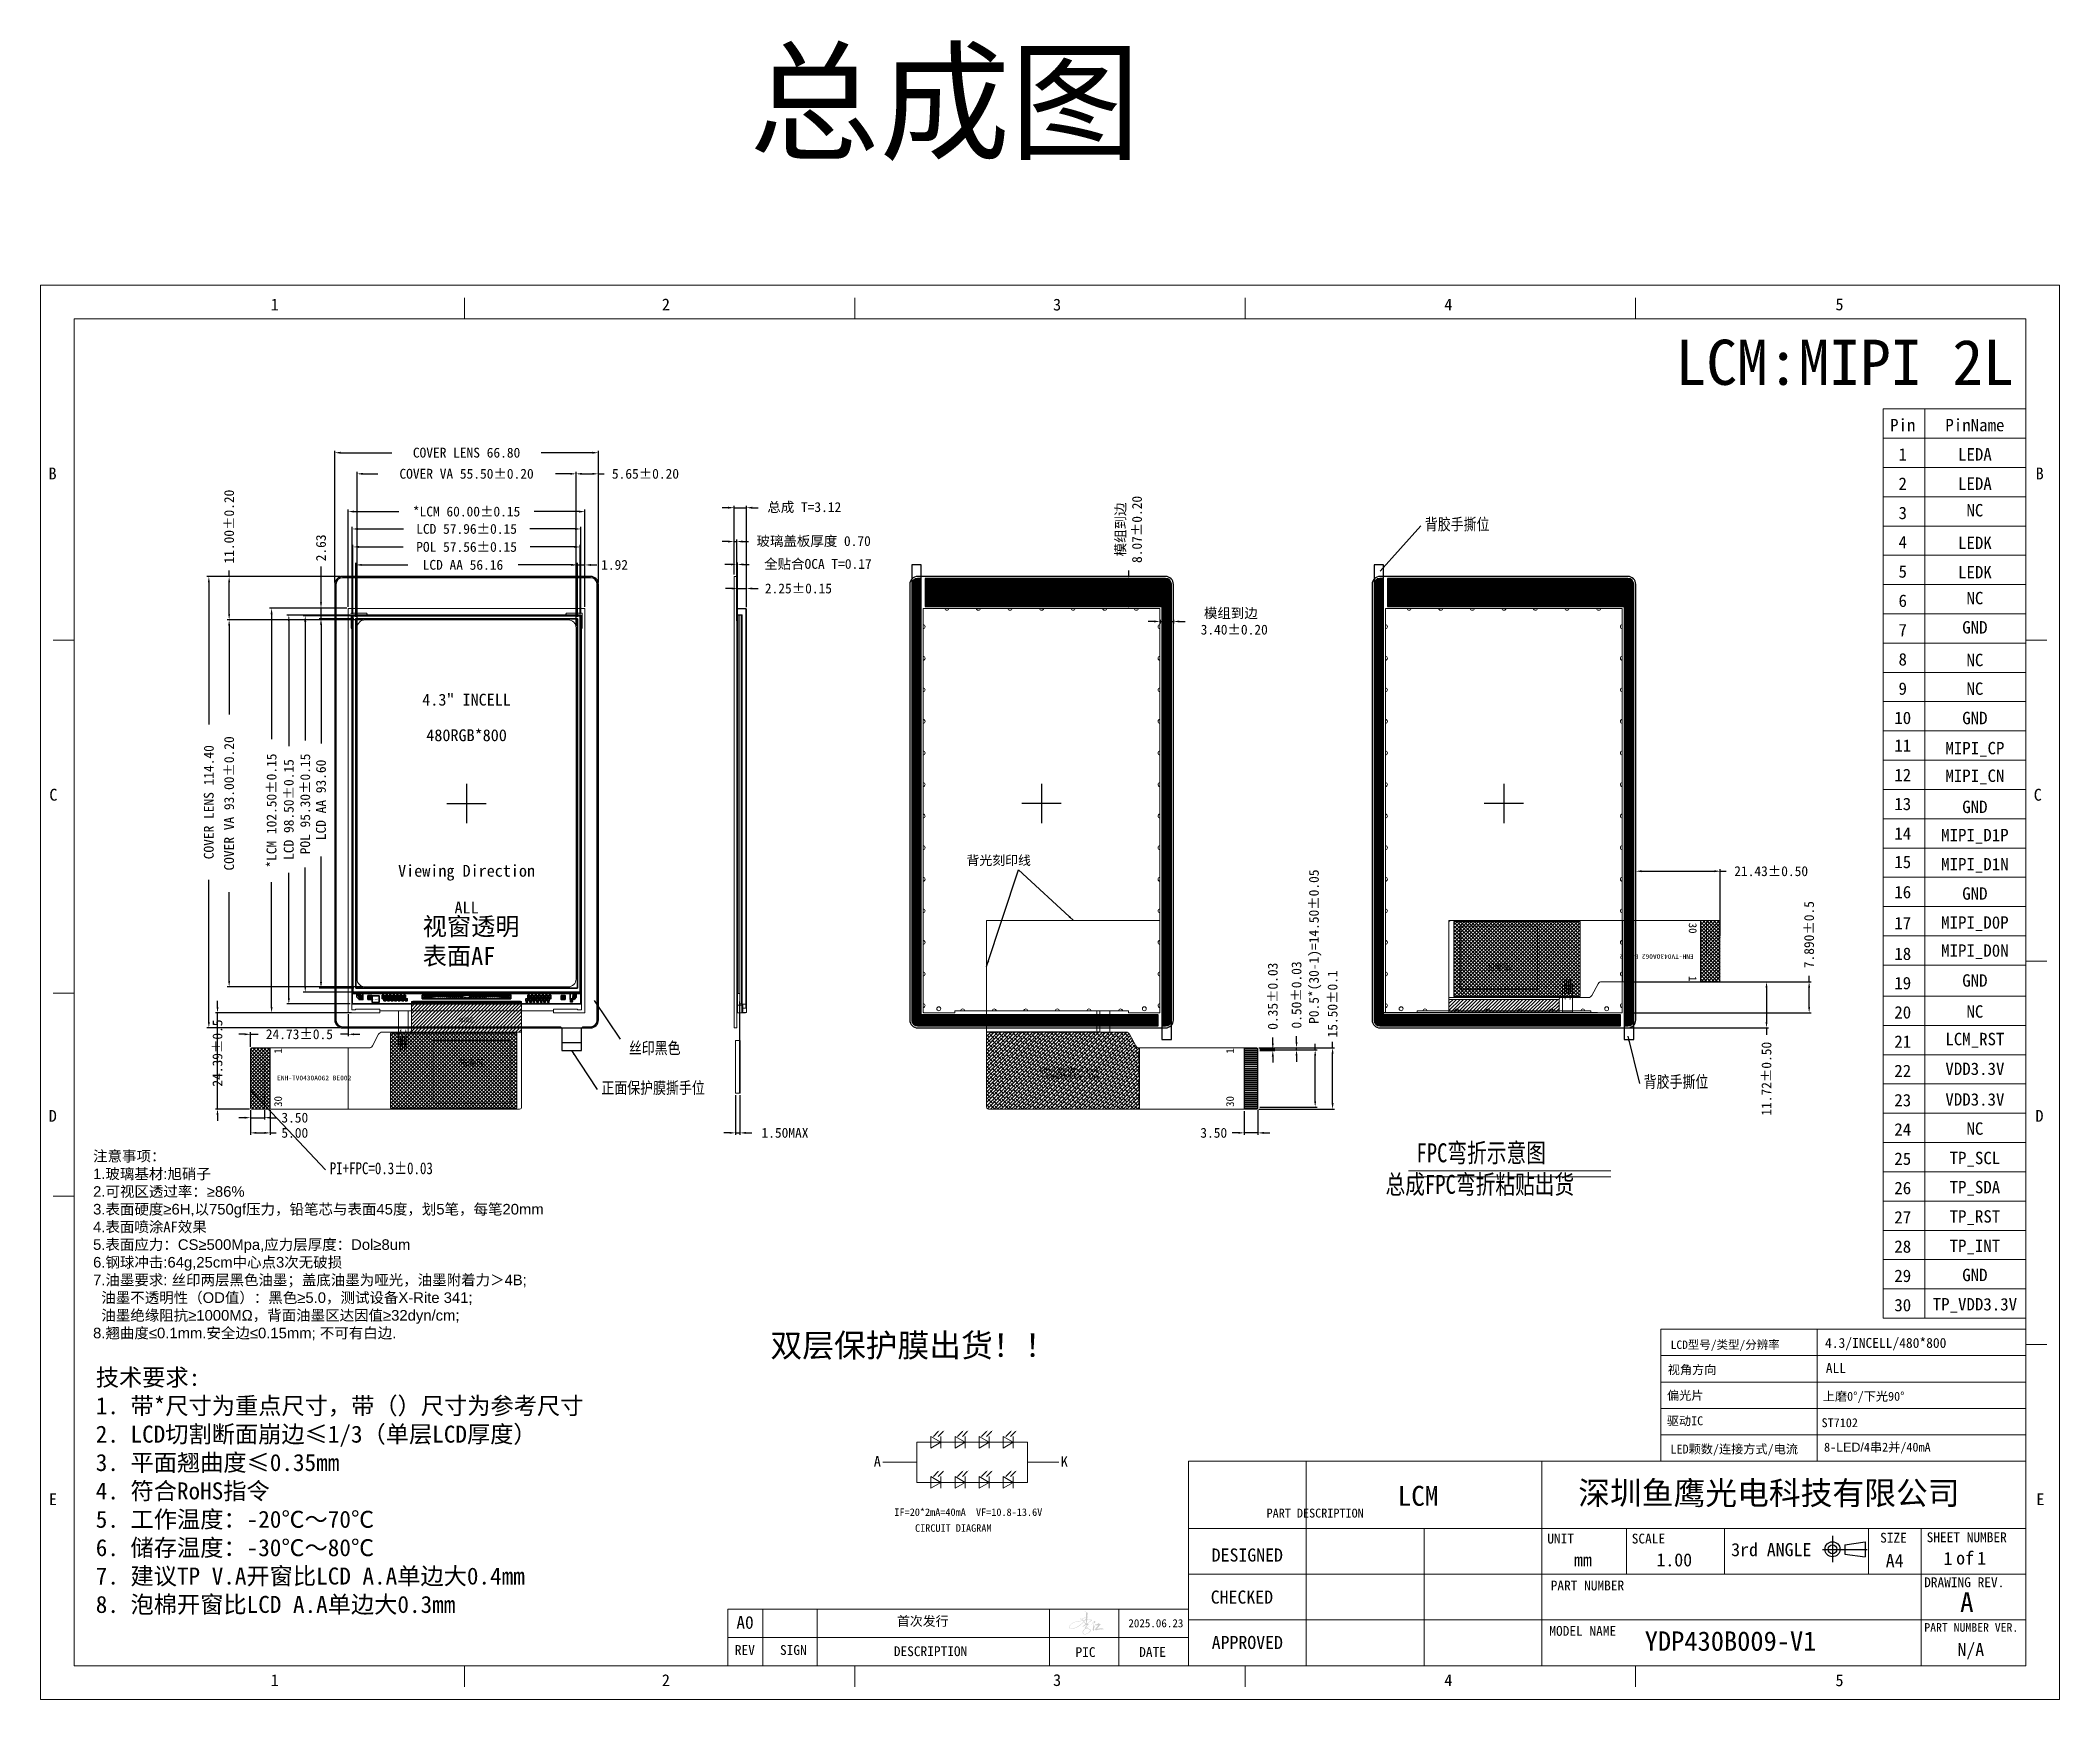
# Model space of a CAD drawing. Header units: inches. Extents: x 384 to 1427, y -468 to -47.
# Drawn here: x 915 to 1427, y -468 to -47 of the extents above; entities that cross this region are included whole.
import ezdxf
from ezdxf.enums import TextEntityAlignment as Align

# ---------------------------------------------------------------- set-up
doc = ezdxf.new("R2010")
doc.units = ezdxf.units.IN
doc.header["$LTSCALE"] = 1.21
doc.header["$MEASUREMENT"] = 0
doc.header["$PDMODE"] = 3
doc.header["$PDSIZE"] = 0.3125
doc.layers.get('0').update_dxf_attribs({"linetype": 'CONTINUOUS'})
doc.layers.get('Defpoints').update_dxf_attribs({"linetype": 'CONTINUOUS'})
for name, color, linetype in [('', 7, 'CONTINUOUS'), ('BL', 7, 'CONTINUOUS'), ('Cover lens', 6, 'CONTINUOUS'), ('TOPOVERLAY', 2, 'CONTINUOUS'), ('TXT', 6, 'CONTINUOUS'), ('图框', 7, 'CONTINUOUS'), ('文字', 7, 'CONTINUOUS'), ('标 注', 3, 'CONTINUOUS'), ('正保', 5, 'CONTINUOUS'), ('背胶', 2, 'CONTINUOUS')]:
    doc.layers.add(name, color=color, linetype=linetype)
for name, color, linetype, lineweight in [('2ITO.drawing', 4, 'CONTINUOUS', 100), ('DIM', 123, 'CONTINUOUS', 9), ('FPC', 40, 'CONTINUOUS', 20), ('GATE.drawing', 3, 'CONTINUOUS', 100), ('LABEL.drawing', 7, 'CONTINUOUS', 100), ('LCD', 1, 'CONTINUOUS', 18), ('PVX.drawing', 8, 'CONTINUOUS', 100), ('TFT_line.drawing', 3, 'CONTINUOUS', 100), ('图层 1', 7, 'CONTINUOUS', 0)]:
    doc.layers.add(name, color=color, linetype=linetype, lineweight=lineweight)
doc.styles.add('arial', font='arial.ttf')
doc.styles.add('NOTE', font='ROMANS.shx', dxfattribs={"width": 0.8, "bigfont": 'EXTFONT.shx'})
doc.styles.get("Standard").update_dxf_attribs({"font": 'txt', "width": 0.8})
doc.styles.add('仿宋', font='', dxfattribs={"height": 2.5})
doc.styles.add('宋', font='')
doc.styles.add('宋体', font='')
doc.styles.add('黑体', font='')
doc.styles.get('仿宋').set_extended_font_data('FangSong_GB2312')
doc.styles.get('宋').set_extended_font_data('SimSun')
doc.styles.get('宋体').set_extended_font_data('SimSun')
doc.styles.get('黑体').set_extended_font_data('楷体_GB2312')
doc.dimstyles.new('HC-1', dxfattribs={"dimtxt": 2.5, "dimasz": 1.5, "dimexe": 0.5, "dimexo": 0.5, "dimgap": 0.9, "dimtad": 0, "dimzin": 0, "dimdsep": 46, "dimtxsty": '仿宋', "dimcen": 0.5, "dimclrd": 3, "dimclre": 3, "dimclrt": 3, "dimazin": 0, "dimtfac": 1, "dimtmove": 0, "dimatfit": 3, "dimfxl": 1, "dimtolj": 1, "dimtzin": 0, "dimarcsym": 0})
doc.dimstyles.new('STANDARD$7', dxfattribs={"dimtxt": 1.5, "dimasz": 1.25, "dimexe": 0.25, "dimexo": 0.25, "dimgap": 0.25, "dimtad": 0, "dimzin": 0, "dimdsep": 46, "dimtxsty": 'NOTE', "dimcen": 0.5, "dimclrd": 256, "dimclre": 5, "dimclrt": 256, "dimadec": 0, "dimazin": 0, "dimtfac": 1, "dimtmove": 0, "dimatfit": 1, "dimfxl": 1, "dimtolj": 1, "dimtzin": 0, "dimarcsym": 0})

# ---------------------------------------------------------------- blocks, each defined once
blk = doc.blocks.new('THIRD-PROJ_BL0')
at = {"linetype": 'Continuous'}
blk.add_line((257.13, 38.11), (257.13, 34.11), dxfattribs=at)
at = {"color": 7, "linetype": 'Continuous'}
for p, q in [((259.04, 36.73), (262.11, 37.22)), ((262.11, 37.22), (262.11, 34.94)), ((255.59, 36.06), (262.41, 36.06)), ((259.04, 36.73), (259.04, 35.31)), ((259.04, 35.31), (262.11, 34.94))]:
    blk.add_line(p, q, dxfattribs=at)
for centre, radius in [((257.13, 36.08), 1.14), ((257.13, 36.06), 0.67)]:
    blk.add_circle(centre, radius, dxfattribs=at)
blk = doc.blocks.new('*D109')
at = {"color": 0, "lineweight": -2}
for p, q in [((993.41, -190.98), (993.41, -166.32)), ((994.91, -166.82), (1006.26, -166.82)), ((1051.91, -166.82), (1040.56, -166.82)), ((1053.41, -190.98), (1053.41, -166.32))]:
    blk.add_line(p, q, dxfattribs=at)
at = {"color": 0}
for points in [[(994.91, -166.57), (994.91, -167.07), (993.41, -166.82)], [(1051.91, -166.57), (1051.91, -167.07), (1053.41, -166.82)]]:
    blk.add_solid(points, dxfattribs=at)
at = {"layer": 'Defpoints', "color": 0}
for p in [(1053.41, -166.82), (993.41, -191.48), (1053.41, -191.48)]:
    blk.add_point(p, dxfattribs=at)
at = {"color": 7, "lineweight": 5, "insert": (1023.41, -166.82), "char_height": 2.5, "attachment_point": 5, "style": '仿宋'}
blk.add_mtext('\\A1;*LCM 60.00%%P0.15', dxfattribs=at)
blk = doc.blocks.new('*D110')
at = {"color": 0, "lineweight": -2}
for p, q in [((993.06, -191.33), (973.51, -191.33)), ((974.01, -192.83), (974.01, -224.48)), ((974.01, -292.33), (974.01, -260.69)), ((993.29, -293.83), (973.51, -293.83))]:
    blk.add_line(p, q, dxfattribs=at)
at = {"color": 0}
for points in [[(973.76, -192.83), (974.26, -192.83), (974.01, -191.33)], [(973.76, -292.33), (974.26, -292.33), (974.01, -293.83)]]:
    blk.add_solid(points, dxfattribs=at)
at = {"layer": 'Defpoints', "color": 0}
for p in [(974.01, -191.33), (993.56, -191.33), (993.79, -293.83)]:
    blk.add_point(p, dxfattribs=at)
at = {"color": 7, "lineweight": 5, "insert": (974.01, -242.58), "char_height": 2.5, "attachment_point": 5, "rotation": 90, "style": '仿宋'}
blk.add_mtext('\\A1;*LCM 102.50%%P0.15', dxfattribs=at)
blk = doc.blocks.new('*D111')
at = {"color": 0, "lineweight": -2}
for p, q in [((994.43, -192.56), (994.43, -170.72)), ((995.93, -171.22), (1007.39, -171.22)), ((1050.89, -171.22), (1039.43, -171.22)), ((1052.39, -192.56), (1052.39, -170.72))]:
    blk.add_line(p, q, dxfattribs=at)
at = {"color": 0}
for points in [[(995.93, -170.97), (995.93, -171.47), (994.43, -171.22)], [(1050.89, -170.97), (1050.89, -171.47), (1052.39, -171.22)]]:
    blk.add_solid(points, dxfattribs=at)
at = {"layer": 'Defpoints', "color": 0}
for p in [(1052.39, -171.22), (994.43, -193.06), (1052.39, -193.06)]:
    blk.add_point(p, dxfattribs=at)
at = {"color": 7, "lineweight": 5, "insert": (1023.41, -171.22), "char_height": 2.5, "attachment_point": 5, "style": '仿宋'}
blk.add_mtext('\\A1;LCD 57.96%%P0.15', dxfattribs=at)
blk = doc.blocks.new('*D112')
at = {"color": 0, "lineweight": -2}
for p, q in [((995.33, -193.46), (995.33, -179.83)), ((996.83, -180.33), (1008.5, -180.33)), ((1049.99, -180.33), (1036.49, -180.33)), ((1051.49, -193.46), (1051.49, -179.83))]:
    blk.add_line(p, q, dxfattribs=at)
at = {"color": 0}
for points in [[(996.83, -180.08), (996.83, -180.58), (995.33, -180.33)], [(1049.99, -180.08), (1049.99, -180.58), (1051.49, -180.33)]]:
    blk.add_solid(points, dxfattribs=at)
at = {"layer": 'Defpoints', "color": 0}
for p in [(1051.49, -180.33), (995.33, -193.96), (1051.49, -193.96)]:
    blk.add_point(p, dxfattribs=at)
at = {"color": 7, "lineweight": 5, "insert": (1022.49, -180.33), "char_height": 2.5, "attachment_point": 5, "style": '仿宋'}
blk.add_mtext('\\A1;LCD AA 56.16', dxfattribs=at)
blk = doc.blocks.new('*D113')
at = {"color": 0, "lineweight": -2}
for p, q in [((993.93, -193.06), (977.88, -193.06)), ((978.38, -194.56), (978.38, -226.29)), ((978.38, -290.06), (978.38, -258.33)), ((993.93, -291.56), (977.88, -291.56))]:
    blk.add_line(p, q, dxfattribs=at)
at = {"color": 0}
for points in [[(978.13, -194.56), (978.63, -194.56), (978.38, -193.06)], [(978.13, -290.06), (978.63, -290.06), (978.38, -291.56)]]:
    blk.add_solid(points, dxfattribs=at)
at = {"layer": 'Defpoints', "color": 0}
for p in [(994.43, -193.06), (978.38, -291.56), (994.43, -291.56)]:
    blk.add_point(p, dxfattribs=at)
at = {"color": 7, "lineweight": 5, "insert": (978.38, -242.31), "char_height": 2.5, "attachment_point": 5, "rotation": 90, "style": '仿宋'}
blk.add_mtext('\\A1;LCD 98.50%%P0.15', dxfattribs=at)
blk = doc.blocks.new('*D114')
at = {"color": 0, "lineweight": -2}
for p, q in [((994.83, -193.96), (986.03, -193.96)), ((986.53, -195.46), (986.53, -225.59)), ((986.53, -286.06), (986.53, -254.18)), ((994.83, -287.56), (986.03, -287.56))]:
    blk.add_line(p, q, dxfattribs=at)
at = {"color": 0}
for points in [[(986.28, -195.46), (986.78, -195.46), (986.53, -193.96)], [(986.28, -286.06), (986.78, -286.06), (986.53, -287.56)]]:
    blk.add_solid(points, dxfattribs=at)
at = {"layer": 'Defpoints', "color": 0}
for p in [(986.53, -193.96), (995.33, -193.96), (995.33, -287.56)]:
    blk.add_point(p, dxfattribs=at)
at = {"color": 7, "lineweight": 5, "insert": (986.53, -239.88), "char_height": 2.5, "attachment_point": 5, "rotation": 90, "style": '仿宋'}
blk.add_mtext('\\A1;LCD AA 93.60', dxfattribs=at)
blk = doc.blocks.new('*D115')
at = {"color": 0, "lineweight": -2}
for p, q in [((994.63, -192.76), (994.63, -175.28)), ((996.13, -175.78), (1007.33, -175.78)), ((1050.69, -175.78), (1039.49, -175.78)), ((1052.19, -192.76), (1052.19, -175.28))]:
    blk.add_line(p, q, dxfattribs=at)
at = {"color": 0}
for points in [[(996.13, -175.53), (996.13, -176.03), (994.63, -175.78)], [(1050.69, -175.53), (1050.69, -176.03), (1052.19, -175.78)]]:
    blk.add_solid(points, dxfattribs=at)
at = {"layer": 'Defpoints', "color": 0}
for p in [(1052.19, -175.78), (994.63, -193.26), (1052.19, -193.26)]:
    blk.add_point(p, dxfattribs=at)
at = {"color": 7, "lineweight": 5, "insert": (1023.41, -175.78), "char_height": 2.5, "attachment_point": 5, "style": '仿宋'}
blk.add_mtext('\\A1;POL 57.56%%P0.15', dxfattribs=at)
blk = doc.blocks.new('*D116')
at = {"color": 0, "lineweight": -2}
for p, q in [((994.13, -193.26), (982.04, -193.26)), ((982.54, -194.76), (982.54, -224.83)), ((982.54, -287.06), (982.54, -256.99)), ((994.13, -288.56), (982.04, -288.56))]:
    blk.add_line(p, q, dxfattribs=at)
at = {"color": 0}
for points in [[(982.29, -194.76), (982.79, -194.76), (982.54, -193.26)], [(982.29, -287.06), (982.79, -287.06), (982.54, -288.56)]]:
    blk.add_solid(points, dxfattribs=at)
at = {"layer": 'Defpoints', "color": 0}
for p in [(994.63, -193.26), (982.54, -288.56), (994.63, -288.56)]:
    blk.add_point(p, dxfattribs=at)
at = {"color": 7, "lineweight": 5, "insert": (982.54, -240.91), "char_height": 2.5, "attachment_point": 5, "rotation": 90, "style": '仿宋'}
blk.add_mtext('\\A1;POL 95.30%%P0.15', dxfattribs=at)
blk = doc.blocks.new('*D117')
at = {"color": 0, "lineweight": -2}
for p, q in [((960.31, -292.33), (960.31, -290.83)), ((994.26, -293.83), (959.81, -293.83)), ((960.31, -318.22), (960.31, -293.83)), ((968.38, -318.22), (959.81, -318.22)), ((960.31, -319.72), (960.31, -321.22))]:
    blk.add_line(p, q, dxfattribs=at)
at = {"color": 0}
for points in [[(960.06, -292.33), (960.56, -292.33), (960.31, -293.83)], [(960.06, -319.72), (960.56, -319.72), (960.31, -318.22)]]:
    blk.add_solid(points, dxfattribs=at)
at = {"layer": 'Defpoints', "color": 0}
for p in [(960.31, -293.83), (994.76, -293.83), (968.88, -318.22)]:
    blk.add_point(p, dxfattribs=at)
at = {"color": 7, "lineweight": 5, "insert": (960.31, -304.03), "char_height": 2.5, "attachment_point": 5, "rotation": 90, "style": '仿宋'}
blk.add_mtext('\\A1;24.39%%P0.5', dxfattribs=at)
blk = doc.blocks.new('*D118')
at = {"color": 0, "lineweight": -2}
for p, q in [((1049.99, -180.33), (1048.49, -180.33)), ((1051.49, -193.46), (1051.49, -179.83)), ((1051.49, -180.33), (1053.41, -180.33)), ((1053.41, -190.98), (1053.41, -179.83)), ((1054.91, -180.33), (1056.44, -180.33))]:
    blk.add_line(p, q, dxfattribs=at)
at = {"color": 0}
for points in [[(1049.99, -180.08), (1049.99, -180.58), (1051.49, -180.33)], [(1054.91, -180.08), (1054.91, -180.58), (1053.41, -180.33)]]:
    blk.add_solid(points, dxfattribs=at)
at = {"layer": 'Defpoints', "color": 0}
for p in [(1053.41, -180.33), (1051.49, -193.96), (1053.41, -191.48)]:
    blk.add_point(p, dxfattribs=at)
at = {"color": 7, "lineweight": 5, "insert": (1060.91, -180.33), "char_height": 2.5, "attachment_point": 5, "style": '仿宋'}
blk.add_mtext('\\A1;1.92', dxfattribs=at)
blk = doc.blocks.new('*D119')
at = {"layer": 'Cover lens', "color": 0, "lineweight": -2}
for p, q in [((986.53, -189.83), (986.53, -180.73)), ((993.06, -191.33), (986.03, -191.33)), ((994.83, -193.96), (986.03, -193.96)), ((986.53, -193.96), (986.53, -191.33)), ((986.53, -195.46), (986.53, -196.96))]:
    blk.add_line(p, q, dxfattribs=at)
at = {"layer": 'Cover lens', "color": 0}
for points in [[(986.28, -189.83), (986.78, -189.83), (986.53, -191.33)], [(986.28, -195.46), (986.78, -195.46), (986.53, -193.96)]]:
    blk.add_solid(points, dxfattribs=at)
at = {"layer": 'Defpoints', "color": 0}
for p in [(986.53, -191.33), (993.56, -191.33), (995.33, -193.96)]:
    blk.add_point(p, dxfattribs=at)
at = {"layer": 'Cover lens', "color": 7, "lineweight": 5, "insert": (986.53, -176.02), "char_height": 2.5, "attachment_point": 5, "rotation": 90, "style": '仿宋'}
blk.add_mtext('\\A1;2.63', dxfattribs=at)
blk = doc.blocks.new('*U49')
at = {"layer": '图框', "color": 2, "linetype": 'ByBlock'}
blk.add_lwpolyline([(-0.175, -1.75), (0.175, -1.75), (0.175, 1.75), (-0.175, 1.75)], close=True, dxfattribs=at)
blk = doc.blocks.new('*D120')
at = {"color": 0, "lineweight": -2}
for p, q in [((1220.41, -318.72), (1220.41, -324.75)), ((1223.91, -318.4), (1223.91, -324.75)), ((1218.91, -324.25), (1217.41, -324.25)), ((1223.91, -324.25), (1220.41, -324.25)), ((1225.41, -324.25), (1226.91, -324.25))]:
    blk.add_line(p, q, dxfattribs=at)
at = {"color": 0}
for points in [[(1218.91, -324), (1218.91, -324.5), (1220.41, -324.25)], [(1225.41, -324), (1225.41, -324.5), (1223.91, -324.25)]]:
    blk.add_solid(points, dxfattribs=at)
at = {"layer": 'Defpoints', "color": 0}
for p in [(1220.41, -318.22), (1223.91, -317.9), (1220.41, -324.25)]:
    blk.add_point(p, dxfattribs=at)
at = {"color": 7, "lineweight": 5, "insert": (1212.7, -324.25), "char_height": 2.5, "attachment_point": 5, "style": '仿宋'}
blk.add_mtext('\\A1;3.50', dxfattribs=at)
blk = doc.blocks.new('*D121')
at = {"color": 0, "lineweight": -2}
for p, q in [((1233.68, -301.22), (1233.68, -299.72)), ((1224.11, -302.72), (1234.18, -302.72)), ((1224.41, -303.22), (1234.18, -303.22)), ((1233.68, -303.22), (1233.68, -302.72)), ((1233.68, -304.72), (1233.68, -306.22))]:
    blk.add_line(p, q, dxfattribs=at)
at = {"color": 0}
for points in [[(1233.43, -301.22), (1233.93, -301.22), (1233.68, -302.72)], [(1233.43, -304.72), (1233.93, -304.72), (1233.68, -303.22)]]:
    blk.add_solid(points, dxfattribs=at)
at = {"layer": 'Defpoints', "color": 0}
for p in [(1223.61, -302.72), (1223.91, -303.22), (1233.68, -302.72)]:
    blk.add_point(p, dxfattribs=at)
at = {"color": 7, "lineweight": 5, "insert": (1233.68, -289.3), "char_height": 2.5, "attachment_point": 5, "rotation": 90, "style": '仿宋'}
blk.add_mtext('\\A1;0.50\\fFangSong_GB2312|b0|i0|c134|p49;±0.03', dxfattribs=at)
blk = doc.blocks.new('*D122')
at = {"color": 0, "lineweight": -2}
for p, q in [((1227.67, -301.55), (1227.67, -300.05)), ((1224.41, -303.05), (1228.17, -303.05)), ((1224.41, -303.4), (1228.17, -303.4)), ((1227.67, -303.4), (1227.67, -303.05)), ((1227.67, -304.9), (1227.67, -306.4))]:
    blk.add_line(p, q, dxfattribs=at)
at = {"color": 0}
for points in [[(1227.42, -301.55), (1227.92, -301.55), (1227.67, -303.05)], [(1227.42, -304.9), (1227.92, -304.9), (1227.67, -303.4)]]:
    blk.add_solid(points, dxfattribs=at)
at = {"layer": 'Defpoints', "color": 0}
for p in [(1223.91, -303.05), (1223.91, -303.4), (1227.67, -303.05)]:
    blk.add_point(p, dxfattribs=at)
at = {"color": 7, "lineweight": 5, "insert": (1227.67, -289.62), "char_height": 2.5, "attachment_point": 5, "rotation": 90, "style": '仿宋'}
blk.add_mtext('\\A1;0.35%%P0.03', dxfattribs=at)
blk = doc.blocks.new('*D123')
at = {"color": 0, "lineweight": -2}
for p, q in [((1238.4, -303.22), (1238.4, -301.72)), ((1224.41, -303.22), (1238.9, -303.22)), ((1238.4, -316.22), (1238.4, -304.72)), ((1224.41, -317.72), (1238.9, -317.72))]:
    blk.add_line(p, q, dxfattribs=at)
at = {"color": 0}
for points in [[(1238.15, -304.72), (1238.65, -304.72), (1238.4, -303.22)], [(1238.15, -316.22), (1238.65, -316.22), (1238.4, -317.72)]]:
    blk.add_solid(points, dxfattribs=at)
at = {"layer": 'Defpoints', "color": 0}
for p in [(1223.91, -303.22), (1223.91, -317.72), (1238.4, -317.72)]:
    blk.add_point(p, dxfattribs=at)
at = {"color": 7, "lineweight": 5, "insert": (1238.4, -277.07), "char_height": 2.5, "attachment_point": 5, "rotation": 90, "style": '仿宋'}
blk.add_mtext('\\A1;P0.5*(30-1)=14.50±0.05', dxfattribs=at)
blk = doc.blocks.new('*D124')
at = {"color": 0, "lineweight": -2}
for p, q in [((1242.81, -302.72), (1242.81, -301.22)), ((1224.11, -302.72), (1243.31, -302.72)), ((1242.81, -316.72), (1242.81, -304.22)), ((1224.11, -318.22), (1243.31, -318.22))]:
    blk.add_line(p, q, dxfattribs=at)
at = {"color": 0}
for points in [[(1242.56, -304.22), (1243.06, -304.22), (1242.81, -302.72)], [(1242.56, -316.72), (1243.06, -316.72), (1242.81, -318.22)]]:
    blk.add_solid(points, dxfattribs=at)
at = {"layer": 'Defpoints', "color": 0}
for p in [(1223.61, -302.72), (1242.81, -302.72), (1223.61, -318.22)]:
    blk.add_point(p, dxfattribs=at)
at = {"color": 7, "lineweight": 5, "insert": (1242.81, -291.57), "char_height": 2.5, "attachment_point": 5, "rotation": 90, "style": '仿宋'}
blk.add_mtext('\\A1;15.50\\fFangSong_GB2312|b0|i0|c134|p49;±0.1', dxfattribs=at)
blk = doc.blocks.new('*D125')
at = {"color": 0, "lineweight": -2}
for p, q in [((1091.56, -314.72), (1091.56, -324.75)), ((1092.68, -314.72), (1092.68, -324.75)), ((1090.06, -324.25), (1088.56, -324.25)), ((1091.56, -324.25), (1092.68, -324.25)), ((1094.18, -324.25), (1095.68, -324.25))]:
    blk.add_line(p, q, dxfattribs=at)
at = {"color": 0}
for points in [[(1090.06, -324), (1090.06, -324.5), (1091.56, -324.25)], [(1094.18, -324), (1094.18, -324.5), (1092.68, -324.25)]]:
    blk.add_solid(points, dxfattribs=at)
at = {"layer": 'Defpoints', "color": 0}
for p in [(1091.56, -314.22), (1092.68, -314.22), (1092.68, -324.25)]:
    blk.add_point(p, dxfattribs=at)
at = {"color": 7, "lineweight": 5, "insert": (1104.08, -324.25), "char_height": 2.5, "attachment_point": 5, "style": '仿宋'}
blk.add_mtext('\\A1;1.50MAX', dxfattribs=at)
blk = doc.blocks.new('*D126')
at = {"color": 0, "lineweight": -2}
for p, q in [((1090.54, -186.31), (1089.04, -186.31)), ((1092.04, -190.83), (1092.04, -185.81)), ((1092.04, -186.31), (1094.29, -186.31)), ((1094.29, -191.03), (1094.29, -185.81)), ((1095.79, -186.31), (1097.29, -186.31))]:
    blk.add_line(p, q, dxfattribs=at)
at = {"color": 0}
for points in [[(1090.54, -186.06), (1090.54, -186.56), (1092.04, -186.31)], [(1095.79, -186.06), (1095.79, -186.56), (1094.29, -186.31)]]:
    blk.add_solid(points, dxfattribs=at)
at = {"layer": 'Defpoints', "color": 0}
for p in [(1094.29, -186.31), (1092.04, -191.33), (1094.29, -191.53)]:
    blk.add_point(p, dxfattribs=at)
at = {"color": 7, "lineweight": 5, "insert": (1107.48, -186.31), "char_height": 2.5, "attachment_point": 5, "style": '仿宋'}
blk.add_mtext('\\A1;2.25%%P0.15', dxfattribs=at)
blk = doc.blocks.new('*D127')
at = {"color": 0, "lineweight": -2}
for p, q in [((993.41, -294.18), (993.41, -299.77)), ((967.18, -299.27), (965.68, -299.27)), ((968.68, -302.42), (968.68, -298.77)), ((968.68, -299.27), (970.62, -299.27)), ((993.41, -299.27), (991.47, -299.27)), ((994.91, -299.27), (996.41, -299.27))]:
    blk.add_line(p, q, dxfattribs=at)
at = {"color": 0}
for points in [[(967.18, -299.02), (967.18, -299.52), (968.68, -299.27)], [(994.91, -299.02), (994.91, -299.52), (993.41, -299.27)]]:
    blk.add_solid(points, dxfattribs=at)
at = {"layer": 'Defpoints', "color": 0}
for p in [(993.41, -293.68), (993.41, -299.27), (968.68, -302.92)]:
    blk.add_point(p, dxfattribs=at)
at = {"color": 7, "lineweight": 5, "insert": (981.05, -299.27), "char_height": 2.5, "attachment_point": 5, "style": '仿宋'}
blk.add_mtext('\\A1;24.73%%P0.5', dxfattribs=at)
blk = doc.blocks.new('*D128')
at = {"color": 0, "lineweight": -2}
for p, q in [((967.18, -320.4), (965.68, -320.4)), ((968.68, -318.52), (968.68, -320.9)), ((968.68, -320.4), (972.18, -320.4)), ((972.18, -318.52), (972.18, -320.9)), ((973.68, -320.4), (975.18, -320.4))]:
    blk.add_line(p, q, dxfattribs=at)
at = {"color": 0}
for points in [[(967.18, -320.15), (967.18, -320.65), (968.68, -320.4)], [(973.68, -320.15), (973.68, -320.65), (972.18, -320.4)]]:
    blk.add_solid(points, dxfattribs=at)
at = {"layer": 'Defpoints', "color": 0}
for p in [(968.68, -318.02), (972.18, -318.02), (972.18, -320.4)]:
    blk.add_point(p, dxfattribs=at)
at = {"color": 7, "lineweight": 5, "insert": (979.89, -320.4), "char_height": 2.5, "attachment_point": 5, "style": '仿宋'}
blk.add_mtext('\\A1;3.50', dxfattribs=at)
blk = doc.blocks.new('*D129')
at = {"color": 0, "lineweight": -2}
for p, q in [((968.68, -318.52), (968.68, -324.75)), ((973.68, -318.52), (973.68, -324.75)), ((970.18, -324.25), (972.18, -324.25)), ((973.68, -324.25), (975.18, -324.25))]:
    blk.add_line(p, q, dxfattribs=at)
at = {"color": 0}
for points in [[(970.18, -324), (970.18, -324.5), (968.68, -324.25)], [(972.18, -324), (972.18, -324.5), (973.68, -324.25)]]:
    blk.add_solid(points, dxfattribs=at)
at = {"layer": 'Defpoints', "color": 0}
for p in [(968.68, -318.02), (973.68, -318.02), (973.68, -324.25)]:
    blk.add_point(p, dxfattribs=at)
at = {"color": 7, "lineweight": 5, "insert": (979.89, -324.25), "char_height": 2.5, "attachment_point": 5, "style": '仿宋'}
blk.add_mtext('\\A1;5.00', dxfattribs=at)
blk = doc.blocks.new('fpc_mark')
h = blk.add_hatch(color=3)
h.dxf.hatch_style = 1
h.paths.add_polyline_path([(0.34, 0.3017), (0, 0.3017), (0, 0.2), (0.34, 0.2), (0.34, 0), (0.4417, 0), (0.4417, 0.5017), (0.34, 0.5017)])
at = {"layer": 'GATE.drawing', "color": 3, "linetype": 'Continuous', "lineweight": 100}
blk.add_lwpolyline([(0.34, 0.3017), (0, 0.3017), (0, 0.2), (0.34, 0.2), (0.34, 0), (0.4417, 0), (0.4417, 0.5017), (0.34, 0.5017)], close=True, dxfattribs=at)
at = {"layer": 'TFT_line.drawing', "color": 3, "linetype": 'Continuous', "lineweight": 100}
blk.add_lwpolyline([(0.34085, 0.30085), (0.00085, 0.30085), (0.00085, 0.20085), (0.34085, 0.20085), (0.34085, 0.00085), (0.44085, 0.00085), (0.44085, 0.50085), (0.34085, 0.50085)], close=True, dxfattribs=at)
blk = doc.blocks.new('fpc_pin_dummy')
at = {"layer": '2ITO.drawing', "color": 4, "linetype": 'Continuous', "lineweight": 100}
blk.add_lwpolyline([(0, 0), (0.06, 0), (0.06, 0.5), (0, 0.5)], close=True, dxfattribs=at)
at = {"layer": 'TFT_line.drawing', "color": 3, "linetype": 'Continuous', "lineweight": 100}
blk.add_lwpolyline([(0, 0), (0.06, 0), (0.06, 0.5), (0, 0.5)], close=True, dxfattribs=at)
blk = doc.blocks.new('fpc_name')
at = {"layer": 'LABEL.drawing', "color": 7, "linetype": 'Continuous', "lineweight": 100}
for s, p in [('DUMMY', (0.03143, 0.22667)), ('GNDA', (0.14143, 0.22667)), ('GNDA', (0.25143, 0.22667)), ('GNDA', (0.36143, 0.22667)), ('FOG_TEST2', (0.47143, 0.22667)), ('FOG_TEST1', (0.58143, 0.22667)), ('NULL', (0.69143, 0.22667)), ('GND_E', (0.80143, 0.22667)), ('GND_E', (0.91143, 0.22667)), ('GND_E', (1.02143, 0.22667)), ('GND_DG', (1.13143, 0.22667)), ('GND_DB', (1.24143, 0.22667)), ('VGLI', (1.35143, 0.22667)), ('TVL_R', (1.46143, 0.22667)), ('TVL_R', (1.57143, 0.22667)), ('TVH_R', (1.68143, 0.22667)), ('TVH_R', (1.79143, 0.22667)), ('VGH', (1.90143, 0.22667)), ('VGHO1', (2.01143, 0.22667)), ('VSSA_REF', (2.12143, 0.22667)), ('VSSA_REF', (2.23143, 0.22667)), ('AGNDS', (2.34143, 0.22667)), ('VSSA_R', (2.45143, 0.22667)), ('AVDDT_R', (2.56143, 0.22667)), ('IOVCC_AR', (2.67143, 0.22667)), ('DGND', (2.78143, 0.22667)), ('VDD', (2.89143, 0.22667)), ('VDD', (3.00143, 0.22667)), ('AVDDS', (3.11143, 0.22667)), ('AVEES', (3.22143, 0.22667)), ('AVEEP', (3.33143, 0.22667)), ('AVEEP', (3.44143, 0.22667)), ('AGNDP', (3.55143, 0.22667)), ('AGNDP', (3.66143, 0.22667)), ('VGL', (3.77143, 0.22667)), ('COGTEST[4]', (3.88143, 0.22667)), ('COGTEST[3]', (3.99143, 0.22667)), ('AVDDP', (4.10143, 0.22667)), ('AVDDP', (4.21143, 0.22667)), ('VCOM_PASS_R', (4.32143, 0.22667)), ('IOVCCS', (4.43143, 0.22667)), ('GVDDN', (4.54143, 0.22667)), ('GVDDP', (4.65143, 0.22667)), ('VPP', (4.76143, 0.22667)), ('AVDDS', (4.87143, 0.22667)), ('AVEES', (4.98143, 0.22667)), ('AGNDS', (5.09143, 0.22667)), ('AVDDR', (5.20143, 0.22667)), ('AVEER', (5.31143, 0.22667)), ('VCOM', (5.42143, 0.22667)), ('VCOM', (5.53143, 0.22667)), ('IOVCCR', (5.64143, 0.22667)), ('AGNDR', (5.75143, 0.22667)), ('VDD', (5.86143, 0.22667)), ('VDD', (5.97143, 0.22667)), ('IOVCC', (6.08143, 0.22667)), ('IOVCC', (6.19143, 0.22667)), ('DGND', (6.30143, 0.22667)), ('DPHYVCC', (6.41143, 0.22667)), ('DPHYGND', (6.52143, 0.22667)), ('DATA3N', (6.63143, 0.22667)), ('DATA3N', (6.74143, 0.22667)), ('DUMMY', (6.85126, 0.22667)), ('DATA3P', (6.96143, 0.22667)), ('DATA3P', (7.07143, 0.22667)), ('DPHYGND', (7.18143, 0.22667)), ('DATA0N', (7.29143, 0.22667)), ('DATA0N', (7.40143, 0.22667)), ('DUMMY', (7.51254, 0.22667)), ('DATA0P', (7.62143, 0.22667)), ('DATA0P', (7.73143, 0.22667)), ('DPHYGND', (7.84143, 0.22667)), ('CLKN', (7.95143, 0.22667)), ('CLKN', (8.06143, 0.22667)), ('DUMMY', (8.17123, 0.22667)), ('CLKP', (8.28143, 0.22667)), ('CLKP', (8.39143, 0.22667)), ('DPHYGND', (8.50143, 0.22667)), ('DATA1N', (8.61143, 0.22667)), ('DATA1N', (8.72143, 0.22667)), ('DUMMY', (8.83143, 0.22667)), ('DATA1P', (8.94143, 0.22667)), ('DATA1P', (9.05143, 0.22667)), ('DPHYGND', (9.16143, 0.22667)), ('DATA2N', (9.27143, 0.22667)), ('DATA2N', (9.38143, 0.22667)), ('DUMMY', (9.49143, 0.22667)), ('DATA2P', (9.60143, 0.22667)), ('DATA2P', (9.71143, 0.22667)), ('DPHYGND', (9.82143, 0.22667)), ('VDDM', (9.93143, 0.22667)), ('DPHYVCC', (10.04143, 0.22667)), ('DGND', (10.15143, 0.22667)), ('AGNDS', (10.26143, 0.22667)), ('VSYNCX', (10.37143, 0.22667)), ('HSYNCX', (10.48143, 0.22667)), ('PCLK', (10.59143, 0.22667)), ('ENABLE', (10.70143, 0.22667)), ('D[23]', (10.81143, 0.22667)), ('D[22]', (10.92143, 0.22667)), ('D[21]', (11.03143, 0.22667)), ('D[20]', (11.14143, 0.22667)), ('D[19]', (11.25143, 0.22667)), ('D[18]', (11.36143, 0.22667)), ('D[17]', (11.47143, 0.22667)), ('D[16]', (11.58143, 0.22667)), ('D[15]', (11.69143, 0.22667)), ('D[14]', (11.80143, 0.22667)), ('D[13]', (11.91143, 0.22667)), ('D[12]', (12.02143, 0.22667)), ('D[11]', (12.13143, 0.22667)), ('D[10]', (12.24143, 0.22667)), ('D[9]', (12.35143, 0.22667)), ('D[8]', (12.46143, 0.22667)), ('D[7]', (12.57143, 0.22667)), ('D[6]', (12.68143, 0.22667)), ('D[5]', (12.79143, 0.22667)), ('D[4]', (12.90143, 0.22667)), ('D[3]', (13.01143, 0.22667)), ('D[2]', (13.12143, 0.22667)), ('D[1]', (13.23143, 0.22667)), ('D[0]', (13.34143, 0.22667)), ('SCL', (13.45143, 0.22667)), ('DCX', (13.56143, 0.22667)), ('CSX', (13.67143, 0.22667)), ('SDA', (13.78143, 0.22667)), ('SDO', (13.89143, 0.22667)), ('IOVCC', (14.00143, 0.22667)), ('DGND', (14.11143, 0.22667)), ('AGNDG', (14.22143, 0.22667)), ('VCOM', (14.33143, 0.22667)), ('VCOM', (14.44143, 0.22667)), ('AVEES', (14.55143, 0.22667)), ('AVDDS', (14.66143, 0.22667)), ('SWIRE', (14.77143, 0.22667)), ('RESX', (14.88143, 0.22667)), ('LANSEL[1]', (14.99143, 0.22667)), ('LANSEL[0]', (15.10143, 0.22667)), ('FRM', (15.21143, 0.22667)), ('DSWAP[1]', (15.32143, 0.22667)), ('DSWAP[0]', (15.43143, 0.22667)), ('IM[2]', (15.54143, 0.22667)), ('IM[1]', (15.65143, 0.22667)), ('IM[0]', (15.76143, 0.22667)), ('PNSWAP', (15.87143, 0.22667)), ('LEDPWM', (15.98143, 0.22667)), ('TE', (16.09143, 0.22667)), ('TP_TEST_EN', (16.20143, 0.22667)), ('TP_FLASH_SCK', (16.31143, 0.22667)), ('TP_FLASH_MOSI', (16.42143, 0.22667)), ('TP_FLASH_MISO', (16.53129, 0.22667)), ('TP_FLASH_CS', (16.64143, 0.22667)), ('TP_SPI_SCLK', (16.75143, 0.22667)), ('TP_SPI_MOSI', (16.86143, 0.22667)), ('TP_SPI_MISO', (16.97143, 0.22667)), ('TP_SPI_CS', (17.08143, 0.22667)), ('TP_I2C1_SCL', (17.19143, 0.22667)), ('TP_I2C1_SDA', (17.30143, 0.22667)), ('TP_INT', (17.41143, 0.22667)), ('DGND', (17.52143, 0.22667)), ('IOVCC', (17.63143, 0.22667)), ('IOVCC', (17.74143, 0.22667)), ('RST_OR_ENB', (17.85143, 0.22667)), ('TP_OPT_1', (17.96143, 0.22667)), ('FLASH_HOLD', (18.07143, 0.22667)), ('FLASH_WP', (18.18143, 0.22667)), ('TP_UART_TX', (18.29143, 0.22667)), ('VCSW2', (18.40143, 0.22667)), ('VCSW1', (18.51143, 0.22667)), ('PWR_MODE', (18.62143, 0.22667)), ('TP_RESX', (18.73143, 0.22667)), ('IM_SPI', (18.84143, 0.22667)), ('VCI', (18.95143, 0.22667)), ('AGNDS', (19.06143, 0.22667)), ('IOVCCS', (19.17143, 0.22667)), ('IOVCC_OSC', (19.28143, 0.22667)), ('VSSD_OSC', (19.39143, 0.22667)), ('VCOM', (19.50143, 0.22667)), ('VCOM', (19.61143, 0.22667)), ('VSSA_VL', (19.72143, 0.22667)), ('VSSA_VL', (19.83143, 0.22667)), ('VSSA_M', (19.94143, 0.22667)), ('VSSA_M', (20.05143, 0.22667)), ('AVDDT_M', (20.16143, 0.22667)), ('AVDDT_M', (20.27143, 0.22667)), ('TVL_M', (20.38143, 0.22667)), ('TVL_M', (20.49143, 0.22667)), ('TVH_M', (20.60143, 0.22667)), ('TVH_M', (20.71143, 0.22667)), ('AGNDR', (20.82143, 0.22667)), ('IOVCC_AM', (20.93143, 0.22667)), ('IOVCC_AM', (21.04143, 0.22667)), ('VGH', (21.15143, 0.22667)), ('VGH', (21.26143, 0.22667)), ('AVEEP', (21.37143, 0.22667)), ('AVEEP', (21.48143, 0.22667)), ('VCOM_PASS_L', (21.59143, 0.22667)), ('AVDDP', (21.70143, 0.22667)), ('AVDDP', (21.81143, 0.22667)), ('AGNDP', (21.92143, 0.22667)), ('VCOM_OPT', (22.03143, 0.22667)), ('VAG', (22.14143, 0.22667)), ('VAG', (22.25143, 0.22667)), ('COGTEST[2]', (22.36143, 0.22667)), ('COGTEST[1]', (22.47143, 0.22667)), ('VDD', (22.58143, 0.22667)), ('DGND', (22.69143, 0.22667)), ('AVDDS', (22.80143, 0.22667)), ('AVEES', (22.91143, 0.22667)), ('AVDDT_L', (23.02143, 0.22667)), ('IOVCC_AL', (23.13143, 0.22667)), ('AGNDS', (23.24143, 0.22667)), ('VSSA_L', (23.35143, 0.22667)), ('VSSA_REF', (23.46143, 0.22667)), ('VSSA_REF', (23.57143, 0.22667)), ('VGH', (23.68143, 0.22667)), ('VGHO1', (23.79143, 0.22667)), ('TVH_L', (23.90143, 0.22667)), ('TVH_L', (24.01143, 0.22667)), ('TVL_L', (24.12143, 0.22667)), ('TVL_L', (24.23143, 0.22667)), ('VGL', (24.34143, 0.22667)), ('DUMMY', (24.45143, 0.22667)), ('GND_DR', (24.56143, 0.22667)), ('VGL_SW', (24.67143, 0.22667)), ('GND_E', (24.78143, 0.22667)), ('GND_E', (24.89143, 0.22667)), ('GND_E', (25.00143, 0.22667)), ('NULL', (25.11143, 0.22667)), ('FOG_TEST2', (25.22143, 0.22667)), ('FOG_TEST1', (25.33143, 0.22667)), ('GNDA', (25.44143, 0.22667)), ('GNDA', (25.55143, 0.22667)), ('GNDA', (25.66143, 0.22667)), ('DUMMY', (25.77143, 0.22667))]:
    blk.add_text(s, height=0.04, rotation=90, dxfattribs=at).set_placement(p, align=Align.MIDDLE_CENTER)
blk = doc.blocks.new('fpc_pin')
at = {"layer": 'TFT_line.drawing', "color": 3, "linetype": 'Continuous', "lineweight": 100}
blk.add_lwpolyline([(0, 0), (0.06, 0), (0.06, 0.5), (0, 0.5)], close=True, dxfattribs=at)
blk = doc.blocks.new('fpc_all')
at = {"layer": 'TFT_line.drawing', "color": 3, "linetype": 'Continuous', "lineweight": 100}
blk.add_lwpolyline([(-0.73658, 0), (26.54342, 0), (26.54342, 0.5), (-0.73658, 0.5)], close=True, dxfattribs=at)
at = {"color": 1, "linetype": 'Continuous', "lineweight": 100}
for name, p in [('fpc_mark', (-0.73743, -0.00085)), ('fpc_name', (0.00249, 0.02333)), ('fpc_pin_dummy', (0.66342, 0)), ('fpc_pin_dummy', (25.08342, 0))]:
    blk.add_blockref(name, p, dxfattribs=at)
at = {"color": 1, "linetype": 'Continuous', "lineweight": 100, "row_count": 1, "row_spacing": 0.4, "column_spacing": 0.11}
for p, column_count in [((0.00342, 0), 6), ((0.77342, 0), 221), ((25.19342, 0), 6)]:
    blk.add_blockref('fpc_pin', p, dxfattribs=dict(at, column_count=column_count))
at = {"color": 1, "linetype": 'Continuous', "lineweight": 100, "xscale": -1}
blk.add_blockref('fpc_mark', (26.54427, -0.00085), dxfattribs=at)
at = {"layer": 'LABEL.drawing', "color": 7, "linetype": 'Continuous', "lineweight": 100}
for s, p in [('235', (0.03322, 0.4818)), ('234', (0.14322, 0.4818)), ('233', (0.25322, 0.4818)), ('232', (0.36322, 0.4818)), ('231', (0.47322, 0.4818)), ('230', (0.58322, 0.4818)), ('229', (0.69322, 0.4818)), ('228', (0.80322, 0.4818)), ('227', (0.91322, 0.4818)), ('226', (1.02322, 0.4818)), ('225', (1.13322, 0.4818)), ('224', (1.24322, 0.4818)), ('223', (1.35322, 0.4818)), ('222', (1.46322, 0.4818)), ('221', (1.57322, 0.4818)), ('220', (1.68322, 0.4818)), ('219', (1.79322, 0.4818)), ('218', (1.90322, 0.4818)), ('217', (2.01322, 0.4818)), ('216', (2.12322, 0.4818)), ('215', (2.23322, 0.4818)), ('214', (2.34322, 0.4818)), ('213', (2.45322, 0.4818)), ('212', (2.56322, 0.4818)), ('211', (2.67322, 0.4818)), ('210', (2.78322, 0.4818)), ('209', (2.89322, 0.4818)), ('208', (3.00322, 0.4818)), ('207', (3.11322, 0.4818)), ('206', (3.22322, 0.4818)), ('205', (3.33322, 0.4818)), ('204', (3.44322, 0.4818)), ('203', (3.55322, 0.4818)), ('202', (3.66322, 0.4818)), ('201', (3.77322, 0.4818)), ('200', (3.88322, 0.4818)), ('199', (3.99322, 0.4818)), ('198', (4.10322, 0.4818)), ('197', (4.21322, 0.4818)), ('196', (4.32322, 0.4818)), ('195', (4.43322, 0.4818)), ('194', (4.54322, 0.4818)), ('193', (4.65322, 0.4818)), ('192', (4.76322, 0.4818)), ('191', (4.87322, 0.4818)), ('190', (4.98322, 0.4818)), ('189', (5.09322, 0.4818)), ('188', (5.20322, 0.4818)), ('187', (5.31322, 0.4818)), ('186', (5.42322, 0.4818)), ('185', (5.53322, 0.4818)), ('184', (5.64322, 0.4818)), ('183', (5.75322, 0.4818)), ('182', (5.86322, 0.4818)), ('181', (5.97322, 0.4818)), ('180', (6.08322, 0.4818)), ('179', (6.19322, 0.4818)), ('178', (6.30322, 0.4818)), ('177', (6.41322, 0.4818)), ('176', (6.52322, 0.4818)), ('175', (6.63322, 0.4818)), ('174', (6.74322, 0.4818)), ('173', (6.85322, 0.4818)), ('172', (6.96322, 0.4818)), ('171', (7.07322, 0.4818)), ('170', (7.18322, 0.4818)), ('169', (7.29322, 0.4818)), ('168', (7.40322, 0.4818)), ('167', (7.51322, 0.4818)), ('166', (7.62322, 0.4818)), ('165', (7.73322, 0.4818)), ('164', (7.84322, 0.4818)), ('163', (7.95322, 0.4818)), ('162', (8.06322, 0.4818)), ('161', (8.17322, 0.4818)), ('160', (8.28322, 0.4818)), ('159', (8.39322, 0.4818)), ('158', (8.50322, 0.4818)), ('157', (8.61322, 0.4818)), ('156', (8.72322, 0.4818)), ('155', (8.83322, 0.4818)), ('154', (8.94322, 0.4818)), ('153', (9.05322, 0.4818)), ('152', (9.16322, 0.4818)), ('151', (9.27322, 0.4818)), ('150', (9.38322, 0.4818)), ('149', (9.49322, 0.4818)), ('148', (9.60322, 0.4818)), ('147', (9.71322, 0.4818)), ('146', (9.82322, 0.4818)), ('145', (9.93322, 0.4818)), ('144', (10.04322, 0.4818)), ('143', (10.15322, 0.4818)), ('142', (10.26322, 0.4818)), ('141', (10.37322, 0.4818)), ('140', (10.48322, 0.4818)), ('139', (10.59322, 0.4818)), ('138', (10.70322, 0.4818)), ('137', (10.81322, 0.4818)), ('136', (10.92322, 0.4818)), ('135', (11.03322, 0.4818)), ('134', (11.14322, 0.4818)), ('133', (11.25322, 0.4818)), ('132', (11.36322, 0.4818)), ('131', (11.47322, 0.4818)), ('130', (11.58322, 0.4818)), ('129', (11.69322, 0.4818)), ('128', (11.80322, 0.4818)), ('127', (11.91322, 0.4818)), ('126', (12.02322, 0.4818)), ('125', (12.13322, 0.4818)), ('124', (12.24322, 0.4818)), ('123', (12.35322, 0.4818)), ('122', (12.46322, 0.4818)), ('121', (12.57322, 0.4818)), ('120', (12.68322, 0.4818)), ('119', (12.79322, 0.4818)), ('118', (12.90322, 0.4818)), ('117', (13.01322, 0.4818)), ('116', (13.12322, 0.4818)), ('115', (13.23322, 0.4818)), ('114', (13.34322, 0.4818)), ('113', (13.45322, 0.4818)), ('112', (13.56322, 0.4818)), ('111', (13.67322, 0.4818)), ('110', (13.78322, 0.4818)), ('109', (13.89322, 0.4818)), ('108', (14.00322, 0.4818)), ('107', (14.11322, 0.4818)), ('106', (14.22322, 0.4818)), ('105', (14.33322, 0.4818)), ('104', (14.44322, 0.4818)), ('103', (14.55322, 0.4818)), ('102', (14.66322, 0.4818)), ('101', (14.77322, 0.4818)), ('100', (14.88322, 0.4818)), ('99', (14.99322, 0.4818)), ('98', (15.10322, 0.4818)), ('97', (15.21322, 0.4818)), ('96', (15.32322, 0.4818)), ('95', (15.43322, 0.4818)), ('94', (15.54322, 0.4818)), ('93', (15.65322, 0.4818)), ('92', (15.76322, 0.4818)), ('91', (15.87322, 0.4818)), ('90', (15.98322, 0.4818)), ('89', (16.09322, 0.4818)), ('88', (16.20322, 0.4818)), ('87', (16.31322, 0.4818)), ('86', (16.42322, 0.4818)), ('85', (16.53322, 0.4818)), ('84', (16.64322, 0.4818)), ('83', (16.75322, 0.4818)), ('82', (16.86322, 0.4818)), ('81', (16.97322, 0.4818)), ('80', (17.08322, 0.4818)), ('79', (17.19322, 0.4818)), ('78', (17.30322, 0.4818)), ('77', (17.41322, 0.4818)), ('76', (17.52322, 0.4818)), ('75', (17.63322, 0.4818)), ('74', (17.74322, 0.4818)), ('73', (17.85322, 0.4818)), ('72', (17.96322, 0.4818)), ('71', (18.07322, 0.4818)), ('70', (18.18322, 0.4818)), ('69', (18.29322, 0.4818)), ('68', (18.40322, 0.4818)), ('67', (18.51322, 0.4818)), ('66', (18.62322, 0.4818)), ('65', (18.73322, 0.4818)), ('64', (18.84322, 0.4818)), ('63', (18.95322, 0.4818)), ('62', (19.06322, 0.4818)), ('61', (19.17322, 0.4818)), ('60', (19.28322, 0.4818)), ('59', (19.39322, 0.4818)), ('58', (19.50322, 0.4818)), ('57', (19.61322, 0.4818)), ('56', (19.72322, 0.4818)), ('55', (19.83322, 0.4818)), ('54', (19.94322, 0.4818)), ('53', (20.05322, 0.4818)), ('52', (20.16322, 0.4818)), ('51', (20.27322, 0.4818)), ('50', (20.38322, 0.4818)), ('49', (20.49322, 0.4818)), ('48', (20.60322, 0.4818)), ('47', (20.71322, 0.4818)), ('46', (20.82322, 0.4818)), ('45', (20.93322, 0.4818)), ('44', (21.04322, 0.4818)), ('43', (21.15322, 0.4818)), ('42', (21.26322, 0.4818)), ('41', (21.37322, 0.4818)), ('40', (21.48322, 0.4818)), ('39', (21.59322, 0.4818)), ('38', (21.70322, 0.4818)), ('37', (21.81322, 0.4818)), ('36', (21.92322, 0.4818)), ('35', (22.03322, 0.4818)), ('34', (22.14322, 0.4818)), ('33', (22.25322, 0.4818)), ('32', (22.36322, 0.4818)), ('31', (22.47322, 0.4818)), ('30', (22.58322, 0.4818)), ('29', (22.69322, 0.4818)), ('28', (22.80322, 0.4818)), ('27', (22.91322, 0.4818)), ('26', (23.02322, 0.4818)), ('25', (23.13322, 0.4818)), ('24', (23.24322, 0.4818)), ('23', (23.35322, 0.4818)), ('22', (23.46322, 0.4818)), ('21', (23.57322, 0.4818)), ('20', (23.68322, 0.4818)), ('19', (23.79322, 0.4818)), ('18', (23.90322, 0.4818)), ('17', (24.01322, 0.4818)), ('16', (24.12322, 0.4818)), ('15', (24.23322, 0.4818)), ('14', (24.34322, 0.4818)), ('13', (24.45322, 0.4818)), ('12', (24.56322, 0.4818)), ('11', (24.67322, 0.4818)), ('10', (24.78322, 0.4818)), ('9', (24.89322, 0.4818)), ('8', (25.00322, 0.4818)), ('7', (25.11322, 0.4818)), ('6', (25.22322, 0.4818)), ('5', (25.33322, 0.4818)), ('4', (25.44322, 0.4818)), ('3', (25.55322, 0.4818)), ('2', (25.66322, 0.4818)), ('1', (25.77322, 0.4818))]:
    blk.add_text(s, height=0.02, dxfattribs=at).set_placement(p, align=Align.MIDDLE_CENTER)
blk = doc.blocks.new('panel_id')
at = {"layer": 'TFT_line.drawing', "color": 3, "linetype": 'Continuous', "lineweight": 100}
blk.add_lwpolyline([(0, 0), (1.7, 0), (1.7, 1.7), (0, 1.7)], close=True, dxfattribs=at)
blk.add_text('id_panel', height=0.2, dxfattribs=at).set_placement((0.85, 0.85), align=Align.MIDDLE_CENTER)
blk = doc.blocks.new('mark_process')
at = {"layer": 'GATE.drawing', "color": 3, "linetype": 'Continuous', "lineweight": 100}
blk.add_lwpolyline([(0.875, 0.6), (0.6, 0.6), (0.6, 0.875), (0.4, 0.875), (0.4, 0.6), (0.125, 0.6), (0.125, 0.4), (0.4, 0.4), (0.4, 0.125), (0.6, 0.125), (0.6, 0.4), (0.875, 0.4)], close=True, dxfattribs=at)
at = {"layer": 'TFT_line.drawing', "color": 3, "linetype": 'Continuous', "lineweight": 100}
blk.add_lwpolyline([(0, 0), (1, 0), (1, 1), (0, 1)], close=True, dxfattribs=at)
blk.add_text('PANEL PROC KEY', height=0.05, dxfattribs=at).set_placement((0.5, 0.06497), align=Align.MIDDLE_CENTER)
blk = doc.blocks.new('pvx_hole_4x4')
at = {"layer": 'PVX.drawing', "color": 8, "linetype": 'Continuous', "lineweight": 100}
blk.add_lwpolyline([(0.0038, 0), (0.004, 0.0002), (0.004, 0.0038), (0.0038, 0.004), (0.0002, 0.004), (0, 0.0038), (0, 0.0002), (0.0002, 0)], close=True, dxfattribs=at)
blk = doc.blocks.new('et_pad_unit')
at = {"layer": '2ITO.drawing', "color": 4, "linetype": 'Continuous', "lineweight": 100}
blk.add_lwpolyline([(0, 0.01), (0.01, 0), (0.49, 0), (0.5, 0.01), (0.5, 0.49), (0.49, 0.5), (0.01, 0.5), (0, 0.49)], close=True, dxfattribs=at)
at = {"layer": 'GATE.drawing', "color": 3, "linetype": 'Continuous', "lineweight": 100}
blk.add_lwpolyline([(0.49, 0.5), (0.01, 0.5), (0, 0.49), (0, 0.01), (0.01, 0), (0.49, 0), (0.5, 0.01), (0.5, 0.49)], close=True, dxfattribs=at)
at = {"color": 1, "linetype": 'Continuous', "lineweight": 100, "row_count": 7, "column_count": 7, "row_spacing": 0.07, "column_spacing": 0.07}
blk.add_blockref('pvx_hole_4x4', (0.038, 0.033), dxfattribs=at)
blk = doc.blocks.new('et_all')
at = {"color": 1, "linetype": 'Continuous', "lineweight": 100, "row_count": 1, "column_count": 7, "row_spacing": 0.35, "column_spacing": 0.9}
for p in [(1.8, 0.75), (2.25, -0.15)]:
    blk.add_blockref('et_pad_unit', p, dxfattribs=at)
blk = doc.blocks.new('ag_pad')
at = {"layer": '2ITO.drawing', "color": 4, "linetype": 'Continuous', "lineweight": 100}
blk.add_lwpolyline([(0, 0.64102), (0, 1.7), (1.5, 1.7), (1.5, 0), (0.53419, 0)], close=True, dxfattribs=at)
at = {"layer": 'GATE.drawing', "color": 3, "linetype": 'Continuous', "lineweight": 100}
for points in [[(0, 0.64102), (0.53419, 0), (1.5, 0), (1.5, 1.7), (1.44739, 1.7), (1.44739, 1.685), (1.47739, 1.685), (1.47739, 1.67), (1.44739, 1.67), (1.44739, 1.655), (1.47739, 1.655), (1.47739, 1.64), (1.44739, 1.64), (1.44739, 1.625), (1.47739, 1.625), (1.47739, 1.61), (1.44739, 1.61), (1.44739, 1.595), (1.47739, 1.595), (1.47739, 1.58), (1.44739, 1.58), (1.44739, 1.565), (1.47739, 1.565), (1.47739, 1.55), (1.44739, 1.55), (1.44739, 1.535), (1.47739, 1.535), (1.47739, 1.52), (1.41739, 1.52), (1.41739, 1.535), (1.44739, 1.535), (1.44739, 1.55), (1.41739, 1.55), (1.41739, 1.565), (1.44739, 1.565), (1.44739, 1.58), (1.41739, 1.58), (1.41739, 1.595), (1.44739, 1.595), (1.44739, 1.61), (1.41739, 1.61), (1.41739, 1.625), (1.44739, 1.625), (1.44739, 1.64), (1.41739, 1.64), (1.41739, 1.655), (1.44739, 1.655), (1.44739, 1.67), (1.41739, 1.67), (1.41739, 1.685), (1.44739, 1.685), (1.44739, 1.7), (1.37239, 1.7), (1.37239, 1.685), (1.40239, 1.685), (1.40239, 1.67), (1.37239, 1.67), (1.37239, 1.655), (1.40239, 1.655), (1.40239, 1.64), (1.37239, 1.64), (1.37239, 1.625), (1.40239, 1.625), (1.40239, 1.61), (1.37239, 1.61), (1.37239, 1.595), (1.40239, 1.595), (1.40239, 1.58), (1.37239, 1.58), (1.37239, 1.565), (1.40239, 1.565), (1.40239, 1.55), (1.37239, 1.55), (1.37239, 1.535), (1.40239, 1.535), (1.40239, 1.52), (1.34239, 1.52), (1.34239, 1.535), (1.37239, 1.535), (1.37239, 1.55), (1.34239, 1.55), (1.34239, 1.565), (1.37239, 1.565), (1.37239, 1.58), (1.34239, 1.58), (1.34239, 1.595), (1.37239, 1.595), (1.37239, 1.61), (1.34239, 1.61), (1.34239, 1.625), (1.37239, 1.625), (1.37239, 1.64), (1.34239, 1.64), (1.34239, 1.655), (1.37239, 1.655), (1.37239, 1.67), (1.34239, 1.67), (1.34239, 1.685), (1.37239, 1.685), (1.37239, 1.7), (1.29739, 1.7), (1.29739, 1.685), (1.32739, 1.685), (1.32739, 1.67), (1.29739, 1.67), (1.29739, 1.655), (1.32739, 1.655), (1.32739, 1.64), (1.29739, 1.64), (1.29739, 1.625), (1.32739, 1.625), (1.32739, 1.61), (1.29739, 1.61), (1.29739, 1.595), (1.32739, 1.595), (1.32739, 1.58), (1.29739, 1.58), (1.29739, 1.565), (1.32739, 1.565), (1.32739, 1.55), (1.29739, 1.55), (1.29739, 1.535), (1.32739, 1.535), (1.32739, 1.52), (1.26739, 1.52), (1.26739, 1.535), (1.29739, 1.535), (1.29739, 1.55), (1.26739, 1.55), (1.26739, 1.565), (1.29739, 1.565), (1.29739, 1.58), (1.26739, 1.58), (1.26739, 1.595), (1.29739, 1.595), (1.29739, 1.61), (1.26739, 1.61), (1.26739, 1.625), (1.29739, 1.625), (1.29739, 1.64), (1.26739, 1.64), (1.26739, 1.655), (1.29739, 1.655), (1.29739, 1.67), (1.26739, 1.67), (1.26739, 1.685), (1.29739, 1.685), (1.29739, 1.7), (1.22239, 1.7), (1.22239, 1.685), (1.25239, 1.685), (1.25239, 1.67), (1.22239, 1.67), (1.22239, 1.655), (1.25239, 1.655), (1.25239, 1.64), (1.22239, 1.64), (1.22239, 1.625), (1.25239, 1.625), (1.25239, 1.61), (1.22239, 1.61), (1.22239, 1.595), (1.25239, 1.595), (1.25239, 1.58), (1.22239, 1.58), (1.22239, 1.565), (1.25239, 1.565), (1.25239, 1.55), (1.22239, 1.55), (1.22239, 1.535), (1.25239, 1.535), (1.25239, 1.52), (1.19239, 1.52), (1.19239, 1.535), (1.22239, 1.535), (1.22239, 1.55), (1.19239, 1.55), (1.19239, 1.565), (1.22239, 1.565), (1.22239, 1.58), (1.19239, 1.58), (1.19239, 1.595), (1.22239, 1.595), (1.22239, 1.61), (1.19239, 1.61), (1.19239, 1.625), (1.22239, 1.625), (1.22239, 1.64), (1.19239, 1.64), (1.19239, 1.655), (1.22239, 1.655), (1.22239, 1.67), (1.19239, 1.67), (1.19239, 1.685), (1.22239, 1.685), (1.22239, 1.7), (1.14739, 1.7), (1.14739, 1.685), (1.17739, 1.685), (1.17739, 1.67), (1.14739, 1.67), (1.14739, 1.655), (1.17739, 1.655), (1.17739, 1.64), (1.14739, 1.64), (1.14739, 1.625), (1.17739, 1.625), (1.17739, 1.61), (1.14739, 1.61), (1.14739, 1.595), (1.17739, 1.595), (1.17739, 1.58), (1.14739, 1.58), (1.14739, 1.565), (1.17739, 1.565), (1.17739, 1.55), (1.14739, 1.55), (1.14739, 1.535), (1.17739, 1.535), (1.17739, 1.52), (1.11739, 1.52), (1.11739, 1.535), (1.14739, 1.535), (1.14739, 1.55), (1.11739, 1.55), (1.11739, 1.565), (1.14739, 1.565), (1.14739, 1.58), (1.11739, 1.58), (1.11739, 1.595), (1.14739, 1.595), (1.14739, 1.61), (1.11739, 1.61), (1.11739, 1.625), (1.14739, 1.625), (1.14739, 1.64), (1.11739, 1.64), (1.11739, 1.655), (1.14739, 1.655), (1.14739, 1.67), (1.11739, 1.67), (1.11739, 1.685), (1.14739, 1.685), (1.14739, 1.7), (1.07239, 1.7), (1.07239, 1.685), (1.10239, 1.685), (1.10239, 1.67), (1.07239, 1.67), (1.07239, 1.655), (1.10239, 1.655), (1.10239, 1.64), (1.07239, 1.64), (1.07239, 1.625), (1.10239, 1.625), (1.10239, 1.61), (1.07239, 1.61), (1.07239, 1.595), (1.10239, 1.595), (1.10239, 1.58), (1.07239, 1.58), (1.07239, 1.565), (1.10239, 1.565), (1.10239, 1.55), (1.07239, 1.55), (1.07239, 1.535), (1.10239, 1.535), (1.10239, 1.52), (1.04239, 1.52), (1.04239, 1.535), (1.07239, 1.535), (1.07239, 1.55), (1.04239, 1.55), (1.04239, 1.565), (1.07239, 1.565), (1.07239, 1.58), (1.04239, 1.58), (1.04239, 1.595), (1.07239, 1.595), (1.07239, 1.61), (1.04239, 1.61), (1.04239, 1.625), (1.07239, 1.625), (1.07239, 1.64), (1.04239, 1.64), (1.04239, 1.655), (1.07239, 1.655), (1.07239, 1.67), (1.04239, 1.67), (1.04239, 1.685), (1.07239, 1.685), (1.07239, 1.7), (0.99739, 1.7), (0.99739, 1.685), (1.02739, 1.685), (1.02739, 1.67), (0.99739, 1.67), (0.99739, 1.655), (1.02739, 1.655), (1.02739, 1.64), (0.99739, 1.64), (0.99739, 1.625), (1.02739, 1.625), (1.02739, 1.61), (0.99739, 1.61), (0.99739, 1.595), (1.02739, 1.595), (1.02739, 1.58), (0.99739, 1.58), (0.99739, 1.565), (1.02739, 1.565), (1.02739, 1.55), (0.99739, 1.55), (0.99739, 1.535), (1.02739, 1.535), (1.02739, 1.52), (0.96739, 1.52), (0.96739, 1.535), (0.99739, 1.535), (0.99739, 1.55), (0.96739, 1.55), (0.96739, 1.565), (0.99739, 1.565), (0.99739, 1.58), (0.96739, 1.58), (0.96739, 1.595), (0.99739, 1.595), (0.99739, 1.61), (0.96739, 1.61), (0.96739, 1.625), (0.99739, 1.625), (0.99739, 1.64), (0.96739, 1.64), (0.96739, 1.655), (0.99739, 1.655), (0.99739, 1.67), (0.96739, 1.67), (0.96739, 1.685), (0.99739, 1.685), (0.99739, 1.7), (0.92239, 1.7), (0.92239, 1.685), (0.95239, 1.685), (0.95239, 1.67), (0.92239, 1.67), (0.92239, 1.655), (0.95239, 1.655), (0.95239, 1.64), (0.92239, 1.64), (0.92239, 1.625), (0.95239, 1.625), (0.95239, 1.61), (0.92239, 1.61), (0.92239, 1.595), (0.95239, 1.595), (0.95239, 1.58), (0.92239, 1.58), (0.92239, 1.565), (0.95239, 1.565), (0.95239, 1.55), (0.92239, 1.55), (0.92239, 1.535), (0.95239, 1.535), (0.95239, 1.52), (0.89239, 1.52), (0.89239, 1.535), (0.92239, 1.535), (0.92239, 1.55), (0.89239, 1.55), (0.89239, 1.565), (0.92239, 1.565), (0.92239, 1.58), (0.89239, 1.58), (0.89239, 1.595), (0.92239, 1.595), (0.92239, 1.61), (0.89239, 1.61), (0.89239, 1.625), (0.92239, 1.625), (0.92239, 1.64), (0.89239, 1.64), (0.89239, 1.655), (0.92239, 1.655), (0.92239, 1.67), (0.89239, 1.67), (0.89239, 1.685), (0.92239, 1.685), (0.92239, 1.7), (0.84739, 1.7), (0.84739, 1.685), (0.87739, 1.685), (0.87739, 1.67), (0.84739, 1.67), (0.84739, 1.655), (0.87739, 1.655), (0.87739, 1.64), (0.84739, 1.64), (0.84739, 1.625), (0.87739, 1.625), (0.87739, 1.61), (0.84739, 1.61), (0.84739, 1.595), (0.87739, 1.595), (0.87739, 1.58), (0.84739, 1.58), (0.84739, 1.565), (0.87739, 1.565), (0.87739, 1.55), (0.84739, 1.55), (0.84739, 1.535), (0.87739, 1.535), (0.87739, 1.52), (0.81739, 1.52), (0.81739, 1.535), (0.84739, 1.535), (0.84739, 1.55), (0.81739, 1.55), (0.81739, 1.565), (0.84739, 1.565), (0.84739, 1.58), (0.81739, 1.58), (0.81739, 1.595), (0.84739, 1.595), (0.84739, 1.61), (0.81739, 1.61), (0.81739, 1.625), (0.84739, 1.625), (0.84739, 1.64), (0.81739, 1.64), (0.81739, 1.655), (0.84739, 1.655), (0.84739, 1.67), (0.81739, 1.67), (0.81739, 1.685), (0.84739, 1.685), (0.84739, 1.7), (0.77239, 1.7), (0.77239, 1.685), (0.80239, 1.685), (0.80239, 1.67), (0.77239, 1.67), (0.77239, 1.655), (0.80239, 1.655), (0.80239, 1.64), (0.77239, 1.64), (0.77239, 1.625), (0.80239, 1.625), (0.80239, 1.61), (0.77239, 1.61), (0.77239, 1.595), (0.80239, 1.595), (0.80239, 1.58), (0.77239, 1.58), (0.77239, 1.565), (0.80239, 1.565), (0.80239, 1.55), (0.77239, 1.55), (0.77239, 1.535), (0.80239, 1.535), (0.80239, 1.52), (0.74239, 1.52), (0.74239, 1.535), (0.77239, 1.535), (0.77239, 1.55), (0.74239, 1.55), (0.74239, 1.565), (0.77239, 1.565), (0.77239, 1.58), (0.74239, 1.58), (0.74239, 1.595), (0.77239, 1.595), (0.77239, 1.61), (0.74239, 1.61), (0.74239, 1.625), (0.77239, 1.625), (0.77239, 1.64), (0.74239, 1.64), (0.74239, 1.655), (0.77239, 1.655), (0.77239, 1.67), (0.74239, 1.67), (0.74239, 1.685), (0.77239, 1.685), (0.77239, 1.7), (0.69739, 1.7), (0.69739, 1.685), (0.72739, 1.685), (0.72739, 1.67), (0.69739, 1.67), (0.69739, 1.655), (0.72739, 1.655), (0.72739, 1.64), (0.69739, 1.64), (0.69739, 1.625), (0.72739, 1.625), (0.72739, 1.61), (0.69739, 1.61), (0.69739, 1.595), (0.72739, 1.595), (0.72739, 1.58), (0.69739, 1.58), (0.69739, 1.565), (0.72739, 1.565), (0.72739, 1.55), (0.69739, 1.55), (0.69739, 1.535), (0.72739, 1.535), (0.72739, 1.52), (0.7, 1.52), (0.7, 1.32051), (0.8, 1.32051), (0.8, 0.92051), (0.7221, 0.92051), (0.7221, 0.85773), (0.8769, 0.85773), (0.8769, 0.80773), (0.74356, 0.80773), (0.74356, 0.58551), (0.8769, 0.58551), (0.8769, 0.53551), (0.67892, 0.53551), (0.67892, 0.49818), (0.78649, 0.49818), (0.88245, 0.40222), (0.88245, 0.27191), (0.78648, 0.17595), (0.69912, 0.17595), (0.69912, 0.31484), (0.74912, 0.31484), (0.74912, 0.22595), (0.76579, 0.22595), (0.83245, 0.29262), (0.83245, 0.38151), (0.76579, 0.44818), (0.58801, 0.44818), (0.52135, 0.38151), (0.52135, 0.29262), (0.58801, 0.22595), (0.61024, 0.22595), (0.61024, 0.17595), (0.56731, 0.17595), (0.47135, 0.2719), (0.47135, 0.39818), (0.57135, 0.49818), (0.67892, 0.49818), (0.67892, 0.53551), (0.5673, 0.53551), (0.47135, 0.63146), (0.47135, 0.76177), (0.56731, 0.85773), (0.7221, 0.85773), (0.7221, 0.92051), (0.4, 0.92051), (0.4, 1.32051), (0.7, 1.32051), (0.7, 1.52), (0.66739, 1.52), (0.66739, 1.535), (0.69739, 1.535), (0.69739, 1.55), (0.66739, 1.55), (0.66739, 1.565), (0.69739, 1.565), (0.69739, 1.58), (0.66739, 1.58), (0.66739, 1.595), (0.69739, 1.595), (0.69739, 1.61), (0.66739, 1.61), (0.66739, 1.625), (0.69739, 1.625), (0.69739, 1.64), (0.66739, 1.64), (0.66739, 1.655), (0.69739, 1.655), (0.69739, 1.67), (0.66739, 1.67), (0.66739, 1.685), (0.69739, 1.685), (0.69739, 1.7), (0.62239, 1.7), (0.62239, 1.685), (0.65239, 1.685), (0.65239, 1.67), (0.62239, 1.67), (0.62239, 1.655), (0.65239, 1.655), (0.65239, 1.64), (0.62239, 1.64), (0.62239, 1.625), (0.65239, 1.625), (0.65239, 1.61), (0.62239, 1.61), (0.62239, 1.595), (0.65239, 1.595), (0.65239, 1.58), (0.62239, 1.58), (0.62239, 1.565), (0.65239, 1.565), (0.65239, 1.55), (0.62239, 1.55), (0.62239, 1.535), (0.65239, 1.535), (0.65239, 1.52), (0.59239, 1.52), (0.59239, 1.535), (0.62239, 1.535), (0.62239, 1.55), (0.59239, 1.55), (0.59239, 1.565), (0.62239, 1.565), (0.62239, 1.58), (0.59239, 1.58), (0.59239, 1.595), (0.62239, 1.595), (0.62239, 1.61), (0.59239, 1.61), (0.59239, 1.625), (0.62239, 1.625), (0.62239, 1.64), (0.59239, 1.64), (0.59239, 1.655), (0.62239, 1.655), (0.62239, 1.67), (0.59239, 1.67), (0.59239, 1.685), (0.62239, 1.685), (0.62239, 1.7), (0.54739, 1.7), (0.54739, 1.685), (0.57739, 1.685), (0.57739, 1.67), (0.54739, 1.67), (0.54739, 1.655), (0.57739, 1.655), (0.57739, 1.64), (0.54739, 1.64), (0.54739, 1.625), (0.57739, 1.625), (0.57739, 1.61), (0.54739, 1.61), (0.54739, 1.595), (0.57739, 1.595), (0.57739, 1.58), (0.54739, 1.58), (0.54739, 1.565), (0.57739, 1.565), (0.57739, 1.55), (0.54739, 1.55), (0.54739, 1.535), (0.57739, 1.535), (0.57739, 1.52), (0.51739, 1.52), (0.51739, 1.535), (0.54739, 1.535), (0.54739, 1.55), (0.51739, 1.55), (0.51739, 1.565), (0.54739, 1.565), (0.54739, 1.58), (0.51739, 1.58), (0.51739, 1.595), (0.54739, 1.595), (0.54739, 1.61), (0.51739, 1.61), (0.51739, 1.625), (0.54739, 1.625), (0.54739, 1.64), (0.51739, 1.64), (0.51739, 1.655), (0.54739, 1.655), (0.54739, 1.67), (0.51739, 1.67), (0.51739, 1.685), (0.54739, 1.685), (0.54739, 1.7), (0.47239, 1.7), (0.47239, 1.685), (0.50239, 1.685), (0.50239, 1.67), (0.47239, 1.67), (0.47239, 1.655), (0.50239, 1.655), (0.50239, 1.64), (0.47239, 1.64), (0.47239, 1.625), (0.50239, 1.625), (0.50239, 1.61), (0.47239, 1.61), (0.47239, 1.595), (0.50239, 1.595), (0.50239, 1.58), (0.47239, 1.58), (0.47239, 1.565), (0.50239, 1.565), (0.50239, 1.55), (0.47239, 1.55), (0.47239, 1.535), (0.50239, 1.535), (0.50239, 1.52), (0.44239, 1.52), (0.44239, 1.535), (0.47239, 1.535), (0.47239, 1.55), (0.44239, 1.55), (0.44239, 1.565), (0.47239, 1.565), (0.47239, 1.58), (0.44239, 1.58), (0.44239, 1.595), (0.47239, 1.595), (0.47239, 1.61), (0.44239, 1.61), (0.44239, 1.625), (0.47239, 1.625), (0.47239, 1.64), (0.44239, 1.64), (0.44239, 1.655), (0.47239, 1.655), (0.47239, 1.67), (0.44239, 1.67), (0.44239, 1.685), (0.47239, 1.685), (0.47239, 1.7), (0.39739, 1.7), (0.39739, 1.685), (0.42739, 1.685), (0.42739, 1.67), (0.39739, 1.67), (0.39739, 1.655), (0.42739, 1.655), (0.42739, 1.64), (0.39739, 1.64), (0.39739, 1.625), (0.42739, 1.625), (0.42739, 1.61), (0.39739, 1.61), (0.39739, 1.595), (0.42739, 1.595), (0.42739, 1.58), (0.39739, 1.58), (0.39739, 1.565), (0.42739, 1.565), (0.42739, 1.55), (0.39739, 1.55), (0.39739, 1.535), (0.42739, 1.535), (0.42739, 1.52), (0.36739, 1.52), (0.36739, 1.535), (0.39739, 1.535), (0.39739, 1.55), (0.36739, 1.55), (0.36739, 1.565), (0.39739, 1.565), (0.39739, 1.58), (0.36739, 1.58), (0.36739, 1.595), (0.39739, 1.595), (0.39739, 1.61), (0.36739, 1.61), (0.36739, 1.625), (0.39739, 1.625), (0.39739, 1.64), (0.36739, 1.64), (0.36739, 1.655), (0.39739, 1.655), (0.39739, 1.67), (0.36739, 1.67), (0.36739, 1.685), (0.39739, 1.685), (0.39739, 1.7), (0.32239, 1.7), (0.32239, 1.685), (0.35239, 1.685), (0.35239, 1.67), (0.32239, 1.67), (0.32239, 1.655), (0.35239, 1.655), (0.35239, 1.64), (0.32239, 1.64), (0.32239, 1.625), (0.35239, 1.625), (0.35239, 1.61), (0.32239, 1.61), (0.32239, 1.595), (0.35239, 1.595), (0.35239, 1.58), (0.32239, 1.58), (0.32239, 1.565), (0.35239, 1.565), (0.35239, 1.55), (0.32239, 1.55), (0.32239, 1.535), (0.35239, 1.535), (0.35239, 1.52), (0.29239, 1.52), (0.29239, 1.535), (0.32239, 1.535), (0.32239, 1.55), (0.29239, 1.55), (0.29239, 1.565), (0.32239, 1.565), (0.32239, 1.58), (0.29239, 1.58), (0.29239, 1.595), (0.32239, 1.595), (0.32239, 1.61), (0.29239, 1.61), (0.29239, 1.625), (0.32239, 1.625), (0.32239, 1.64), (0.29239, 1.64), (0.29239, 1.655), (0.32239, 1.655), (0.32239, 1.67), (0.29239, 1.67), (0.29239, 1.685), (0.32239, 1.685), (0.32239, 1.7), (0.24739, 1.7), (0.24739, 1.685), (0.27739, 1.685), (0.27739, 1.67), (0.24739, 1.67), (0.24739, 1.655), (0.27739, 1.655), (0.27739, 1.64), (0.24739, 1.64), (0.24739, 1.625), (0.27739, 1.625), (0.27739, 1.61), (0.24739, 1.61), (0.24739, 1.595), (0.27739, 1.595), (0.27739, 1.58), (0.24739, 1.58), (0.24739, 1.565), (0.27739, 1.565), (0.27739, 1.55), (0.24739, 1.55), (0.24739, 1.535), (0.27739, 1.535), (0.27739, 1.52), (0.21739, 1.52), (0.21739, 1.535), (0.24739, 1.535), (0.24739, 1.55), (0.21739, 1.55), (0.21739, 1.565), (0.24739, 1.565), (0.24739, 1.58), (0.21739, 1.58), (0.21739, 1.595), (0.24739, 1.595), (0.24739, 1.61), (0.21739, 1.61), (0.21739, 1.625), (0.24739, 1.625), (0.24739, 1.64), (0.21739, 1.64), (0.21739, 1.655), (0.24739, 1.655), (0.24739, 1.67), (0.21739, 1.67), (0.21739, 1.685), (0.24739, 1.685), (0.24739, 1.7), (0.17239, 1.7), (0.17239, 1.685), (0.20239, 1.685), (0.20239, 1.67), (0.17239, 1.67), (0.17239, 1.655), (0.20239, 1.655), (0.20239, 1.64), (0.17239, 1.64), (0.17239, 1.625), (0.20239, 1.625), (0.20239, 1.61), (0.17239, 1.61), (0.17239, 1.595), (0.20239, 1.595), (0.20239, 1.58), (0.17239, 1.58), (0.17239, 1.565), (0.20239, 1.565), (0.20239, 1.55), (0.17239, 1.55), (0.17239, 1.535), (0.20239, 1.535), (0.20239, 1.52), (0.14239, 1.52), (0.14239, 1.535), (0.17239, 1.535), (0.17239, 1.55), (0.14239, 1.55), (0.14239, 1.565), (0.17239, 1.565), (0.17239, 1.58), (0.14239, 1.58), (0.14239, 1.595), (0.17239, 1.595), (0.17239, 1.61), (0.14239, 1.61), (0.14239, 1.625), (0.17239, 1.625), (0.17239, 1.64), (0.14239, 1.64), (0.14239, 1.655), (0.17239, 1.655), (0.17239, 1.67), (0.14239, 1.67), (0.14239, 1.685), (0.17239, 1.685), (0.17239, 1.7), (0.09739, 1.7), (0.09739, 1.685), (0.12739, 1.685), (0.12739, 1.67), (0.09739, 1.67), (0.09739, 1.655), (0.12739, 1.655), (0.12739, 1.64), (0.09739, 1.64), (0.09739, 1.625), (0.12739, 1.625), (0.12739, 1.61), (0.09739, 1.61), (0.09739, 1.595), (0.12739, 1.595), (0.12739, 1.58), (0.09739, 1.58), (0.09739, 1.565), (0.12739, 1.565), (0.12739, 1.55), (0.09739, 1.55), (0.09739, 1.535), (0.12739, 1.535), (0.12739, 1.52), (0.06739, 1.52), (0.06739, 1.535), (0.09739, 1.535), (0.09739, 1.55), (0.06739, 1.55), (0.06739, 1.565), (0.09739, 1.565), (0.09739, 1.58), (0.06739, 1.58), (0.06739, 1.595), (0.09739, 1.595), (0.09739, 1.61), (0.06739, 1.61), (0.06739, 1.625), (0.09739, 1.625), (0.09739, 1.64), (0.06739, 1.64), (0.06739, 1.655), (0.09739, 1.655), (0.09739, 1.67), (0.06739, 1.67), (0.06739, 1.685), (0.09739, 1.685), (0.09739, 1.7), (0.03369, 1.7), (0.03369, 1.685), (0.05239, 1.685), (0.05239, 1.67), (0.03369, 1.67), (0.03369, 1.655), (0.05239, 1.655), (0.05239, 1.64), (0.03369, 1.64), (0.03369, 1.625), (0.05239, 1.625), (0.05239, 1.61), (0.03369, 1.61), (0.03369, 1.595), (0.05239, 1.595), (0.05239, 1.58), (0.03369, 1.58), (0.03369, 1.565), (0.05239, 1.565), (0.05239, 1.55), (0.03369, 1.55), (0.03369, 1.535), (0.05239, 1.535), (0.05239, 1.52), (0.015, 1.52), (0.015, 1.535), (0.03369, 1.535), (0.03369, 1.55), (0.015, 1.55), (0.015, 1.565), (0.03369, 1.565), (0.03369, 1.58), (0.015, 1.58), (0.015, 1.595), (0.03369, 1.595), (0.03369, 1.61), (0.015, 1.61), (0.015, 1.625), (0.03369, 1.625), (0.03369, 1.64), (0.015, 1.64), (0.015, 1.655), (0.03369, 1.655), (0.03369, 1.67), (0.015, 1.67), (0.015, 1.685), (0.03369, 1.685), (0.03369, 1.7), (0, 1.7)], [(0.5, 1.02051), (0.7, 1.02051), (0.7, 1.22051), (0.5, 1.22051)], [(0.58801, 0.80773), (0.52135, 0.74106), (0.52135, 0.65217), (0.58801, 0.58551), (0.69356, 0.58551), (0.69356, 0.80773)]]:
    blk.add_lwpolyline(points, close=True, dxfattribs=at)
at = {"color": 1, "linetype": 'Continuous', "lineweight": 100, "row_count": 44, "column_count": 25, "row_spacing": 0.02, "column_spacing": 0.02}
blk.add_blockref('pvx_hole_4x4', (0.97547, 0.2), dxfattribs=at)
blk = doc.blocks.new('et_name_left')
at = {"layer": 'GATE.drawing', "color": 3, "linetype": 'Continuous', "lineweight": 100}
for points in [[(1.8, 0.01), (1.81, 0), (1.89, 0), (1.9, 0.01), (1.9, 0.35), (1.89, 0.36), (1.85233, 0.36), (1.85233, 0.3455), (1.85289, 0.3455), (1.863, 0.33539), (1.863, 0.28029), (1.87248, 0.28029), (1.88, 0.27277), (1.88, 0.24029), (1.85, 0.24029), (1.85, 0.23429), (1.87248, 0.23429), (1.88, 0.22677), (1.88, 0.19429), (1.82, 0.19429), (1.82, 0.22677), (1.82752, 0.23429), (1.85, 0.23429), (1.85, 0.24029), (1.82, 0.24029), (1.82, 0.27277), (1.82752, 0.28029), (1.84648, 0.28029), (1.85, 0.27677), (1.85352, 0.28029), (1.863, 0.28029), (1.863, 0.3055), (1.843, 0.3055), (1.843, 0.33568), (1.85282, 0.3455), (1.85233, 0.3455), (1.85233, 0.36), (1.81, 0.36), (1.8, 0.35)], [(1.842, 0.26829), (1.834, 0.26829), (1.832, 0.26629), (1.832, 0.25229), (1.844, 0.25229), (1.844, 0.26629)], [(1.86752, 0.22229), (1.83248, 0.22229), (1.832, 0.22181), (1.832, 0.20629), (1.868, 0.20629), (1.868, 0.22181)], [(1.866, 0.26829), (1.858, 0.26829), (1.856, 0.26629), (1.856, 0.25229), (1.868, 0.25229), (1.868, 0.26629)], [(2.2, 0.01), (2.21, 0), (2.29, 0), (2.3, 0.01), (2.3, 0.35), (2.29, 0.36), (2.2592, 0.36), (2.2592, 0.166), (2.2724, 0.166), (2.28, 0.1584), (2.28, 0.1336), (2.2724, 0.126), (2.25, 0.126), (2.25, 0.12), (2.27248, 0.12), (2.28, 0.11248), (2.28, 0.08), (2.24913, 0.08), (2.24913, 0.06527), (2.25867, 0.06527), (2.25867, 0.03404), (2.24844, 0.02381), (2.24821, 0.02381), (2.23867, 0.03335), (2.23867, 0.06527), (2.24913, 0.06527), (2.24913, 0.08), (2.22, 0.08), (2.22, 0.11248), (2.22752, 0.12), (2.25, 0.12), (2.25, 0.126), (2.2276, 0.126), (2.22, 0.1336), (2.22, 0.1584), (2.2276, 0.166), (2.24, 0.166), (2.24, 0.154), (2.2324, 0.154), (2.232, 0.1536), (2.232, 0.1384), (2.2324, 0.138), (2.2676, 0.138), (2.268, 0.1384), (2.268, 0.1536), (2.2676, 0.154), (2.258, 0.154), (2.258, 0.146), (2.246, 0.146), (2.246, 0.166), (2.2592, 0.166), (2.2592, 0.36), (2.21, 0.36), (2.2, 0.35)], [(2.26752, 0.108), (2.23248, 0.108), (2.232, 0.10752), (2.232, 0.092), (2.268, 0.092), (2.268, 0.10752)], [(2.7, 0.01), (2.71, 0), (2.79, 0), (2.8, 0.01), (2.8, 0.35), (2.79, 0.36), (2.75, 0.36), (2.75, 0.34424), (2.76, 0.33424), (2.76, 0.30376), (2.75, 0.30376), (2.75, 0.28876), (2.78, 0.28876), (2.78, 0.27676), (2.756, 0.27676), (2.756, 0.26076), (2.78, 0.26076), (2.78, 0.24876), (2.76574, 0.24876), (2.76574, 0.24276), (2.77248, 0.24276), (2.78, 0.23524), (2.78, 0.21026), (2.7725, 0.20276), (2.7592, 0.20276), (2.7592, 0.19676), (2.7724, 0.19676), (2.78, 0.18916), (2.78, 0.16436), (2.7724, 0.15676), (2.7276, 0.15676), (2.72, 0.16436), (2.72, 0.18916), (2.7276, 0.19676), (2.74, 0.19676), (2.74, 0.18476), (2.7324, 0.18476), (2.732, 0.18436), (2.732, 0.16916), (2.7324, 0.16876), (2.7676, 0.16876), (2.768, 0.16916), (2.768, 0.18436), (2.7676, 0.18476), (2.758, 0.18476), (2.758, 0.17676), (2.746, 0.17676), (2.746, 0.19676), (2.7592, 0.19676), (2.7592, 0.20276), (2.7275, 0.20276), (2.72, 0.21026), (2.72, 0.23524), (2.72752, 0.24276), (2.741, 0.24276), (2.741, 0.23076), (2.73248, 0.23076), (2.732, 0.23028), (2.732, 0.21526), (2.7325, 0.21476), (2.7675, 0.21476), (2.768, 0.21526), (2.768, 0.23028), (2.76752, 0.23076), (2.759, 0.23076), (2.759, 0.24276), (2.76574, 0.24276), (2.76574, 0.24876), (2.72, 0.24876), (2.72, 0.26076), (2.744, 0.26076), (2.744, 0.27676), (2.72, 0.27676), (2.72, 0.28876), (2.75, 0.28876), (2.75, 0.30376), (2.73975, 0.30376), (2.73975, 0.33399), (2.75, 0.34424), (2.75, 0.36), (2.71, 0.36), (2.7, 0.35)], [(3.1, 0.01), (3.11, 0), (3.19, 0), (3.2, 0.01), (3.2, 0.35), (3.19, 0.36), (3.162, 0.36), (3.162, 0.21818), (3.1724, 0.21818), (3.18, 0.21058), (3.18, 0.18578), (3.1724, 0.17818), (3.162, 0.17818), (3.162, 0.19018), (3.1676, 0.19018), (3.168, 0.19058), (3.168, 0.20578), (3.1676, 0.20618), (3.1564, 0.20618), (3.156, 0.20578), (3.156, 0.18578), (3.15, 0.17978), (3.15, 0.17218), (3.17248, 0.17218), (3.18, 0.16466), (3.18, 0.13218), (3.1366, 0.13218), (3.1366, 0.12618), (3.1532, 0.12618), (3.18, 0.11058), (3.18, 0.10178), (3.1532, 0.08618), (3.14734, 0.08618), (3.14734, 0.06375), (3.15731, 0.06375), (3.15731, 0.03358), (3.14764, 0.02391), (3.1475, 0.02391), (3.13737, 0.03404), (3.13737, 0.06375), (3.14734, 0.06375), (3.14734, 0.08618), (3.12, 0.08618), (3.12, 0.09818), (3.15, 0.09818), (3.1636, 0.10618), (3.15, 0.11418), (3.12, 0.11418), (3.12, 0.12618), (3.1366, 0.12618), (3.1366, 0.13218), (3.12, 0.13218), (3.12, 0.16466), (3.12752, 0.17218), (3.15, 0.17218), (3.15, 0.17978), (3.1484, 0.17818), (3.1276, 0.17818), (3.12, 0.18578), (3.12, 0.21058), (3.1276, 0.21818), (3.138, 0.21818), (3.138, 0.20618), (3.1324, 0.20618), (3.132, 0.20578), (3.132, 0.19058), (3.1324, 0.19018), (3.1436, 0.19018), (3.144, 0.19058), (3.144, 0.21058), (3.1516, 0.21818), (3.162, 0.21818), (3.162, 0.36), (3.11, 0.36), (3.1, 0.35)], [(3.132, 0.14418), (3.168, 0.14418), (3.168, 0.16018), (3.132, 0.16018)], [(3.6, 0.01), (3.61, 0), (3.69, 0), (3.7, 0.01), (3.7, 0.35), (3.69, 0.36), (3.668, 0.36), (3.668, 0.28694), (3.674, 0.28694), (3.674, 0.28094), (3.68, 0.28094), (3.68, 0.26894), (3.674, 0.26894), (3.674, 0.24694), (3.65404, 0.24694), (3.6366, 0.25973), (3.6366, 0.24094), (3.6532, 0.24094), (3.68, 0.22534), (3.68, 0.21654), (3.6532, 0.20094), (3.626, 0.20094), (3.626, 0.19494), (3.632, 0.19494), (3.632, 0.18094), (3.68, 0.18094), (3.68, 0.16894), (3.662, 0.16894), (3.662, 0.14894), (3.6724, 0.14894), (3.68, 0.14134), (3.68, 0.11654), (3.6724, 0.10894), (3.662, 0.10894), (3.662, 0.12094), (3.6676, 0.12094), (3.668, 0.12134), (3.668, 0.13654), (3.6676, 0.13694), (3.6564, 0.13694), (3.656, 0.13654), (3.656, 0.11654), (3.6484, 0.10894), (3.6276, 0.10894), (3.62, 0.11654), (3.62, 0.14134), (3.6276, 0.14894), (3.638, 0.14894), (3.638, 0.13694), (3.6324, 0.13694), (3.632, 0.13654), (3.632, 0.12134), (3.6324, 0.12094), (3.6436, 0.12094), (3.644, 0.12134), (3.644, 0.14134), (3.6516, 0.14894), (3.662, 0.14894), (3.662, 0.16894), (3.632, 0.16894), (3.632, 0.15494), (3.62, 0.15494), (3.62, 0.19494), (3.626, 0.19494), (3.626, 0.20094), (3.62, 0.20094), (3.62, 0.21294), (3.65, 0.21294), (3.6636, 0.22094), (3.65, 0.22894), (3.62, 0.22894), (3.62, 0.24094), (3.6366, 0.24094), (3.6366, 0.25973), (3.62, 0.2719), (3.62296, 0.28094), (3.662, 0.28094), (3.662, 0.28694), (3.668, 0.28694), (3.668, 0.36), (3.65, 0.36), (3.65, 0.3445), (3.66, 0.3345), (3.66, 0.30445), (3.64, 0.30445), (3.64, 0.3345), (3.65, 0.3445), (3.65, 0.36), (3.61, 0.36), (3.6, 0.35)], [(3.64432, 0.26894), (3.65796, 0.25894), (3.662, 0.25894), (3.662, 0.26894)], [(4, 0.01), (4.01, 0), (4.09, 0), (4.1, 0.01), (4.1, 0.35), (4.09, 0.36), (4.074, 0.36), (4.074, 0.25176), (4.08, 0.25176), (4.08, 0.21176), (4.044, 0.21176), (4.044, 0.23928), (4.04352, 0.23976), (4.03248, 0.23976), (4.032, 0.23928), (4.032, 0.22424), (4.03248, 0.22376), (4.038, 0.22376), (4.038, 0.21176), (4.0366, 0.21176), (4.0366, 0.20576), (4.0532, 0.20576), (4.08, 0.19016), (4.08, 0.18136), (4.0532, 0.16576), (4.026, 0.16576), (4.026, 0.15976), (4.032, 0.15976), (4.032, 0.14576), (4.08, 0.14576), (4.08, 0.13376), (4.062, 0.13376), (4.062, 0.11376), (4.0724, 0.11376), (4.08, 0.10616), (4.08, 0.08136), (4.0724, 0.07376), (4.062, 0.07376), (4.062, 0.08576), (4.0676, 0.08576), (4.068, 0.08616), (4.068, 0.10136), (4.0676, 0.10176), (4.0564, 0.10176), (4.056, 0.10136), (4.056, 0.08136), (4.0484, 0.07376), (4.04778, 0.07376), (4.04778, 0.05865), (4.05714, 0.05865), (4.05714, 0.02899), (4.04732, 0.01917), (4.04703, 0.01917), (4.03714, 0.02906), (4.03714, 0.05865), (4.04778, 0.05865), (4.04778, 0.07376), (4.0276, 0.07376), (4.02, 0.08136), (4.02, 0.10616), (4.0276, 0.11376), (4.038, 0.11376), (4.038, 0.10176), (4.0324, 0.10176), (4.032, 0.10136), (4.032, 0.08616), (4.0324, 0.08576), (4.0436, 0.08576), (4.044, 0.08616), (4.044, 0.10616), (4.0516, 0.11376), (4.062, 0.11376), (4.062, 0.13376), (4.032, 0.13376), (4.032, 0.11976), (4.02, 0.11976), (4.02, 0.15976), (4.026, 0.15976), (4.026, 0.16576), (4.02, 0.16576), (4.02, 0.17776), (4.05, 0.17776), (4.0636, 0.18576), (4.05, 0.19376), (4.02, 0.19376), (4.02, 0.20576), (4.0366, 0.20576), (4.0366, 0.21176), (4.02752, 0.21176), (4.02, 0.21928), (4.02, 0.24424), (4.02752, 0.25176), (4.04848, 0.25176), (4.056, 0.24424), (4.056, 0.22376), (4.068, 0.22376), (4.068, 0.25176), (4.074, 0.25176), (4.074, 0.36), (4.01, 0.36), (4, 0.35)], [(4.5, 0.01), (4.51, 0), (4.59, 0), (4.6, 0.01), (4.6, 0.35), (4.59, 0.36), (4.55, 0.36), (4.55, 0.34485), (4.56, 0.33485), (4.56, 0.28414), (4.57248, 0.28414), (4.58, 0.27662), (4.58, 0.25166), (4.57248, 0.24414), (4.57152, 0.24414), (4.57152, 0.23814), (4.58, 0.22966), (4.56048, 0.21014), (4.58, 0.21014), (4.58, 0.19814), (4.574, 0.19814), (4.574, 0.19214), (4.58, 0.19214), (4.58, 0.15214), (4.56574, 0.15214), (4.56574, 0.14614), (4.57248, 0.14614), (4.58, 0.13862), (4.58, 0.11364), (4.5725, 0.10614), (4.5275, 0.10614), (4.52, 0.11364), (4.52, 0.13862), (4.52752, 0.14614), (4.541, 0.14614), (4.541, 0.13414), (4.53248, 0.13414), (4.532, 0.13366), (4.532, 0.11864), (4.5325, 0.11814), (4.5675, 0.11814), (4.568, 0.11864), (4.568, 0.13366), (4.56752, 0.13414), (4.559, 0.13414), (4.559, 0.14614), (4.56574, 0.14614), (4.56574, 0.15214), (4.52, 0.15214), (4.52, 0.16414), (4.568, 0.16414), (4.568, 0.19214), (4.574, 0.19214), (4.574, 0.19814), (4.52, 0.19814), (4.52, 0.21014), (4.53952, 0.21014), (4.52, 0.22966), (4.52848, 0.23814), (4.54648, 0.22014), (4.55352, 0.22014), (4.57152, 0.23814), (4.57152, 0.24414), (4.55152, 0.24414), (4.55, 0.24566), (4.54848, 0.24414), (4.52752, 0.24414), (4.52, 0.25166), (4.52, 0.27662), (4.52752, 0.28414), (4.54848, 0.28414), (4.55, 0.28262), (4.55152, 0.28414), (4.56, 0.28414), (4.56, 0.30629), (4.54, 0.30629), (4.54, 0.33462), (4.55, 0.34462), (4.55, 0.36), (4.51, 0.36), (4.5, 0.35)], [(4.54352, 0.27214), (4.53248, 0.27214), (4.532, 0.27166), (4.532, 0.25662), (4.53248, 0.25614), (4.54352, 0.25614), (4.544, 0.25662), (4.544, 0.27166)], [(4.56752, 0.27214), (4.55648, 0.27214), (4.556, 0.27166), (4.556, 0.25662), (4.55648, 0.25614), (4.56752, 0.25614), (4.568, 0.25662), (4.568, 0.27166)], [(4.9, 0.01), (4.91, 0), (4.99, 0), (5, 0.01), (5, 0.35), (4.99, 0.36), (4.962, 0.36), (4.962, 0.25776), (4.97248, 0.25776), (4.98, 0.25024), (4.98, 0.22528), (4.97248, 0.21776), (4.97152, 0.21776), (4.97152, 0.21176), (4.98, 0.20328), (4.96048, 0.18376), (4.98, 0.18376), (4.98, 0.17176), (4.974, 0.17176), (4.974, 0.16576), (4.98, 0.16576), (4.98, 0.12576), (4.96574, 0.12576), (4.96574, 0.11976), (4.97248, 0.11976), (4.98, 0.11224), (4.98, 0.08726), (4.9725, 0.07976), (4.94992, 0.07976), (4.94992, 0.06077), (4.95971, 0.06077), (4.95971, 0.03159), (4.94937, 0.02125), (4.94932, 0.02125), (4.93971, 0.03086), (4.93971, 0.06077), (4.94992, 0.06077), (4.94992, 0.07976), (4.9275, 0.07976), (4.92, 0.08726), (4.92, 0.11224), (4.92752, 0.11976), (4.941, 0.11976), (4.941, 0.10776), (4.93248, 0.10776), (4.932, 0.10728), (4.932, 0.09226), (4.9325, 0.09176), (4.9675, 0.09176), (4.968, 0.09226), (4.968, 0.10728), (4.96752, 0.10776), (4.959, 0.10776), (4.959, 0.11976), (4.96574, 0.11976), (4.96574, 0.12576), (4.92, 0.12576), (4.92, 0.13776), (4.968, 0.13776), (4.968, 0.16576), (4.974, 0.16576), (4.974, 0.17176), (4.92, 0.17176), (4.92, 0.18376), (4.93952, 0.18376), (4.92, 0.20328), (4.92848, 0.21176), (4.94648, 0.19376), (4.95352, 0.19376), (4.97152, 0.21176), (4.97152, 0.21776), (4.92752, 0.21776), (4.92, 0.22528), (4.92, 0.25024), (4.92752, 0.25776), (4.938, 0.25776), (4.938, 0.24576), (4.93248, 0.24576), (4.932, 0.24528), (4.932, 0.23024), (4.93248, 0.22976), (4.944, 0.22976), (4.944, 0.25024), (4.95152, 0.25776), (4.962, 0.25776), (4.962, 0.36), (4.91, 0.36), (4.9, 0.35)], [(4.96752, 0.24576), (4.95648, 0.24576), (4.956, 0.24528), (4.956, 0.22976), (4.96752, 0.22976), (4.968, 0.23024), (4.968, 0.24528)], [(5.4, 0.01), (5.41, 0), (5.49, 0), (5.5, 0.01), (5.5, 0.35), (5.49, 0.36), (5.468, 0.36), (5.468, 0.2849), (5.474, 0.2849), (5.474, 0.2789), (5.48, 0.2789), (5.48, 0.2669), (5.474, 0.2669), (5.474, 0.2449), (5.47152, 0.2449), (5.47152, 0.2389), (5.48, 0.23042), (5.46048, 0.2109), (5.48, 0.2109), (5.48, 0.1989), (5.474, 0.1989), (5.474, 0.1929), (5.48, 0.1929), (5.48, 0.1529), (5.46574, 0.1529), (5.46574, 0.1469), (5.47248, 0.1469), (5.48, 0.13938), (5.48, 0.1144), (5.4725, 0.1069), (5.4275, 0.1069), (5.42, 0.1144), (5.42, 0.13938), (5.42752, 0.1469), (5.441, 0.1469), (5.441, 0.1349), (5.43248, 0.1349), (5.432, 0.13442), (5.432, 0.1194), (5.4325, 0.1189), (5.4675, 0.1189), (5.468, 0.1194), (5.468, 0.13442), (5.46752, 0.1349), (5.459, 0.1349), (5.459, 0.1469), (5.46574, 0.1469), (5.46574, 0.1529), (5.42, 0.1529), (5.42, 0.1649), (5.468, 0.1649), (5.468, 0.1929), (5.474, 0.1929), (5.474, 0.1989), (5.42, 0.1989), (5.42, 0.2109), (5.43952, 0.2109), (5.42, 0.23042), (5.42848, 0.2389), (5.44648, 0.2209), (5.45352, 0.2209), (5.47152, 0.2389), (5.47152, 0.2449), (5.45404, 0.2449), (5.42404, 0.2669), (5.42, 0.26986), (5.42296, 0.2789), (5.462, 0.2789), (5.462, 0.2849), (5.468, 0.2849), (5.468, 0.36), (5.45, 0.36), (5.45, 0.3445), (5.46, 0.3345), (5.46, 0.30365), (5.44, 0.30365), (5.44, 0.3345), (5.45, 0.3445), (5.45, 0.36), (5.41, 0.36), (5.4, 0.35)], [(5.44432, 0.2669), (5.45796, 0.2569), (5.462, 0.2569), (5.462, 0.2669)], [(5.8, 0.01), (5.81, 0), (5.89, 0), (5.9, 0.01), (5.9, 0.35), (5.89, 0.36), (5.874, 0.36), (5.874, 0.24534), (5.88, 0.24534), (5.88, 0.20534), (5.87152, 0.20534), (5.87152, 0.19934), (5.88, 0.19086), (5.86048, 0.17134), (5.88, 0.17134), (5.88, 0.15934), (5.874, 0.15934), (5.874, 0.15334), (5.88, 0.15334), (5.88, 0.11334), (5.86574, 0.11334), (5.86574, 0.10734), (5.87248, 0.10734), (5.88, 0.09982), (5.88, 0.07484), (5.8725, 0.06734), (5.8502, 0.06734), (5.8502, 0.05349), (5.85901, 0.05349), (5.85901, 0.02736), (5.85064, 0.01899), (5.8414, 0.02822), (5.8414, 0.05349), (5.8502, 0.05349), (5.8502, 0.06734), (5.8275, 0.06734), (5.82, 0.07484), (5.82, 0.09982), (5.82752, 0.10734), (5.841, 0.10734), (5.841, 0.09534), (5.83248, 0.09534), (5.832, 0.09486), (5.832, 0.07984), (5.8325, 0.07934), (5.8675, 0.07934), (5.868, 0.07984), (5.868, 0.09486), (5.86752, 0.09534), (5.859, 0.09534), (5.859, 0.10734), (5.86574, 0.10734), (5.86574, 0.11334), (5.82, 0.11334), (5.82, 0.12534), (5.868, 0.12534), (5.868, 0.15334), (5.874, 0.15334), (5.874, 0.15934), (5.82, 0.15934), (5.82, 0.17134), (5.83952, 0.17134), (5.82, 0.19086), (5.82848, 0.19934), (5.84648, 0.18134), (5.85352, 0.18134), (5.87152, 0.19934), (5.87152, 0.20534), (5.844, 0.20534), (5.844, 0.23286), (5.84352, 0.23334), (5.83248, 0.23334), (5.832, 0.23286), (5.832, 0.21782), (5.83248, 0.21734), (5.838, 0.21734), (5.838, 0.20534), (5.82752, 0.20534), (5.82, 0.21286), (5.82, 0.23782), (5.82752, 0.24534), (5.84848, 0.24534), (5.856, 0.23782), (5.856, 0.21734), (5.868, 0.21734), (5.868, 0.24534), (5.874, 0.24534), (5.874, 0.36), (5.81, 0.36), (5.8, 0.35)], [(6.3, 0.01), (6.31, 0), (6.39, 0), (6.4, 0.01), (6.4, 0.35), (6.39, 0.36), (6.374, 0.36), (6.374, 0.28701), (6.38, 0.28701), (6.38, 0.24701), (6.3592, 0.24701), (6.3592, 0.24101), (6.3724, 0.24101), (6.38, 0.23341), (6.38, 0.20861), (6.3724, 0.20101), (6.3366, 0.20101), (6.3366, 0.19501), (6.3532, 0.19501), (6.38, 0.17941), (6.38, 0.17061), (6.3532, 0.15501), (6.32, 0.15501), (6.32, 0.16701), (6.35, 0.16701), (6.3636, 0.17501), (6.35, 0.18301), (6.32, 0.18301), (6.32, 0.19501), (6.3366, 0.19501), (6.3366, 0.20101), (6.3276, 0.20101), (6.32, 0.20861), (6.32, 0.23341), (6.3276, 0.24101), (6.34, 0.24101), (6.34, 0.22901), (6.3324, 0.22901), (6.332, 0.22861), (6.332, 0.21341), (6.3324, 0.21301), (6.3676, 0.21301), (6.368, 0.21341), (6.368, 0.22861), (6.3676, 0.22901), (6.358, 0.22901), (6.358, 0.22101), (6.346, 0.22101), (6.346, 0.24101), (6.3592, 0.24101), (6.3592, 0.24701), (6.32, 0.24701), (6.32, 0.25901), (6.368, 0.25901), (6.368, 0.28701), (6.374, 0.28701), (6.374, 0.36), (6.35, 0.36), (6.35, 0.3445), (6.36, 0.3345), (6.36, 0.3053), (6.34, 0.3053), (6.34, 0.3345), (6.35, 0.3445), (6.35, 0.36), (6.31, 0.36), (6.3, 0.35)], [(6.7, 0.01), (6.71, 0), (6.79, 0), (6.8, 0.01), (6.8, 0.35), (6.79, 0.36), (6.75, 0.36), (6.75, 0.25527), (6.77248, 0.25527), (6.78, 0.24775), (6.78, 0.22279), (6.77248, 0.21527), (6.7366, 0.21527), (6.7366, 0.20927), (6.7532, 0.20927), (6.78, 0.19367), (6.78, 0.18487), (6.7532, 0.16927), (6.726, 0.16927), (6.726, 0.16327), (6.732, 0.16327), (6.732, 0.14927), (6.78, 0.14927), (6.78, 0.13727), (6.762, 0.13727), (6.762, 0.11727), (6.7724, 0.11727), (6.78, 0.10967), (6.78, 0.08487), (6.7724, 0.07727), (6.762, 0.07727), (6.762, 0.08927), (6.7676, 0.08927), (6.768, 0.08967), (6.768, 0.10487), (6.7676, 0.10527), (6.7564, 0.10527), (6.756, 0.10487), (6.756, 0.08487), (6.74871, 0.07758), (6.74871, 0.05951), (6.76045, 0.05951), (6.76045, 0.03116), (6.75071, 0.02142), (6.75058, 0.02142), (6.74045, 0.03155), (6.74045, 0.05951), (6.74871, 0.05951), (6.74871, 0.07758), (6.7484, 0.07727), (6.7276, 0.07727), (6.72, 0.08487), (6.72, 0.10967), (6.7276, 0.11727), (6.738, 0.11727), (6.738, 0.10527), (6.7324, 0.10527), (6.732, 0.10487), (6.732, 0.08967), (6.7324, 0.08927), (6.7436, 0.08927), (6.744, 0.08967), (6.744, 0.10967), (6.7516, 0.11727), (6.762, 0.11727), (6.762, 0.13727), (6.732, 0.13727), (6.732, 0.12327), (6.72, 0.12327), (6.72, 0.16327), (6.726, 0.16327), (6.726, 0.16927), (6.72, 0.16927), (6.72, 0.18127), (6.75, 0.18127), (6.7636, 0.18927), (6.75, 0.19727), (6.72, 0.19727), (6.72, 0.20927), (6.7366, 0.20927), (6.7366, 0.21527), (6.72752, 0.21527), (6.72, 0.22279), (6.72, 0.24775), (6.72752, 0.25527), (6.75, 0.25527), (6.75, 0.36), (6.71, 0.36), (6.7, 0.35)], [(6.76752, 0.24327), (6.73248, 0.24327), (6.732, 0.24279), (6.732, 0.22775), (6.73248, 0.22727), (6.76752, 0.22727), (6.768, 0.22775), (6.768, 0.24279)], [(7.29, 0), (7.3, 0.01), (7.3, 0.35), (7.29, 0.36), (7.21, 0.36), (7.2, 0.35), (7.2, 0.308), (7.24, 0.308), (7.24, 0.33414), (7.25, 0.34414), (7.26, 0.33414), (7.26, 0.29733), (7.24, 0.29733), (7.24, 0.308), (7.2, 0.308), (7.2, 0.2382), (7.22, 0.2382), (7.22, 0.25444), (7.22752, 0.26196), (7.27248, 0.26196), (7.28, 0.25444), (7.28, 0.22196), (7.22, 0.22196), (7.22, 0.2382), (7.2, 0.2382), (7.2, 0.19596), (7.22, 0.19596), (7.22, 0.20836), (7.2276, 0.21596), (7.238, 0.21596), (7.238, 0.20396), (7.2324, 0.20396), (7.232, 0.20356), (7.232, 0.18836), (7.2324, 0.18796), (7.2436, 0.18796), (7.244, 0.18836), (7.244, 0.20836), (7.2516, 0.21596), (7.2724, 0.21596), (7.28, 0.20836), (7.28, 0.18356), (7.2724, 0.17596), (7.262, 0.17596), (7.262, 0.18796), (7.2676, 0.18796), (7.268, 0.18836), (7.268, 0.20356), (7.2676, 0.20396), (7.2564, 0.20396), (7.256, 0.20356), (7.256, 0.18356), (7.2484, 0.17596), (7.2276, 0.17596), (7.22, 0.18356), (7.22, 0.19596), (7.2, 0.19596), (7.2, 0.16396), (7.22, 0.16396), (7.22, 0.16996), (7.2532, 0.16996), (7.28, 0.15436), (7.28, 0.14556), (7.2532, 0.12996), (7.22, 0.12996), (7.22, 0.14196), (7.25, 0.14196), (7.2636, 0.14996), (7.25, 0.15796), (7.22, 0.15796), (7.22, 0.16396), (7.2, 0.16396), (7.2, 0.01), (7.21, 0)], [(7.232, 0.23396), (7.268, 0.23396), (7.268, 0.24996), (7.232, 0.24996)], [(7.6, 0.01), (7.61, 0), (7.69, 0), (7.7, 0.01), (7.7, 0.35), (7.69, 0.36), (7.65205, 0.36), (7.65205, 0.25309), (7.68, 0.25309), (7.68, 0.24109), (7.6409, 0.24109), (7.6489, 0.23309), (7.6409, 0.22509), (7.68, 0.22509), (7.68, 0.21309), (7.65, 0.21309), (7.65, 0.20709), (7.6724, 0.20709), (7.68, 0.19949), (7.68, 0.17469), (7.6724, 0.16709), (7.66574, 0.16709), (7.66574, 0.16109), (7.67248, 0.16109), (7.68, 0.15357), (7.68, 0.12859), (7.6725, 0.12109), (7.6366, 0.12109), (7.6366, 0.11509), (7.6532, 0.11509), (7.68, 0.09949), (7.68, 0.09069), (7.6532, 0.07509), (7.64869, 0.07509), (7.64869, 0.05542), (7.66073, 0.05542), (7.66073, 0.03206), (7.65023, 0.02156), (7.65001, 0.02156), (7.64073, 0.03084), (7.64073, 0.05542), (7.64869, 0.05542), (7.64869, 0.07509), (7.62, 0.07509), (7.62, 0.08709), (7.65, 0.08709), (7.6636, 0.09509), (7.65, 0.10309), (7.62, 0.10309), (7.62, 0.11509), (7.6366, 0.11509), (7.6366, 0.12109), (7.6275, 0.12109), (7.62, 0.12859), (7.62, 0.15357), (7.62752, 0.16109), (7.641, 0.16109), (7.641, 0.14909), (7.63248, 0.14909), (7.632, 0.14861), (7.632, 0.13359), (7.6325, 0.13309), (7.6675, 0.13309), (7.668, 0.13359), (7.668, 0.14861), (7.66752, 0.14909), (7.659, 0.14909), (7.659, 0.16109), (7.66574, 0.16109), (7.66574, 0.16709), (7.6276, 0.16709), (7.62, 0.17469), (7.62, 0.19949), (7.6276, 0.20709), (7.65, 0.20709), (7.65, 0.21309), (7.6241, 0.21309), (7.6205, 0.22149), (7.6321, 0.23309), (7.6205, 0.24469), (7.6241, 0.25309), (7.65205, 0.25309), (7.65205, 0.36), (7.61, 0.36), (7.6, 0.35)], [(7.6676, 0.19509), (7.6324, 0.19509), (7.632, 0.19469), (7.632, 0.17949), (7.6324, 0.17909), (7.6676, 0.17909), (7.668, 0.17949), (7.668, 0.19469)]]:
    blk.add_lwpolyline(points, close=True, dxfattribs=at)
blk = doc.blocks.new('z_LMARK')
h = blk.add_hatch(color=3)
h.dxf.hatch_style = 1
h.paths.add_polyline_path([(0.0116, 0.03831), (0.0116, 0.0126), (-0.0116, 0.0126), (-0.0116, 0.03831), (-0.03831, 0.0116), (-0.0126, 0.0116), (-0.0126, -0.0116), (-0.03831, -0.0116), (-0.0116, -0.03831), (-0.0116, -0.0126), (0.0116, -0.0126), (0.0116, -0.03831), (0.03831, -0.0116), (0.0126, -0.0116), (0.0126, 0.0116), (0.03831, 0.0116)])
at = {"layer": 'GATE.drawing', "color": 3, "linetype": 'Continuous', "lineweight": 100}
blk.add_lwpolyline([(0.0116, 0.03831), (0.0116, 0.0126), (-0.0116, 0.0126), (-0.0116, 0.03831), (-0.03831, 0.0116), (-0.0126, 0.0116), (-0.0126, -0.0116), (-0.03831, -0.0116), (-0.0116, -0.03831), (-0.0116, -0.0126), (0.0116, -0.0126), (0.0116, -0.03831), (0.03831, -0.0116), (0.0126, -0.0116), (0.0126, 0.0116), (0.03831, 0.0116)], close=True, dxfattribs=at)
at = {"layer": 'TFT_line.drawing', "color": 3, "linetype": 'Continuous', "lineweight": 100}
for points in [[(-0.051, -0.051), (0.051, -0.051), (0.051, 0.051), (-0.051, 0.051)], [(-0.0371, 0.0121), (-0.0121, 0.0121), (-0.0121, 0.0371)], [(-0.0121, -0.0121), (0.0121, -0.0121), (0.0121, 0.0121), (-0.0121, 0.0121)], [(0.0121, 0.0121), (0.0371, 0.0121), (0.0121, 0.0371)], [(-0.0121, -0.0371), (-0.0121, -0.0121), (-0.0371, -0.0121)], [(0.0121, -0.0371), (0.0371, -0.0121), (0.0121, -0.0121)]]:
    blk.add_lwpolyline(points, close=True, dxfattribs=at)
blk = doc.blocks.new('z_ILB3_NOT')
at = {"layer": 'TFT_line.drawing', "color": 3, "linetype": 'Continuous', "lineweight": 100}
blk.add_lwpolyline([(-0.01125, -0.05), (0.01125, -0.05), (0.01125, 0.05), (-0.01125, 0.05)], close=True, dxfattribs=at)
blk = doc.blocks.new('z_LMARK_L')
h = blk.add_hatch(color=3)
h.dxf.hatch_style = 1
h.paths.add_polyline_path([(0.0126, 0.0376), (-0.0126, 0.0376), (-0.0126, 0.0126), (-0.0376, 0.0126), (-0.0376, -0.0126), (-0.0126, -0.0126), (-0.0126, -0.0376), (0.0126, -0.0376), (0.0126, -0.0126), (0.0376, -0.0126), (0.0376, 0.0126), (0.0126, 0.0126)])
at = {"layer": 'GATE.drawing', "color": 3, "linetype": 'Continuous', "lineweight": 100}
blk.add_lwpolyline([(0.0126, 0.0376), (-0.0126, 0.0376), (-0.0126, 0.0126), (-0.0376, 0.0126), (-0.0376, -0.0126), (-0.0126, -0.0126), (-0.0126, -0.0376), (0.0126, -0.0376), (0.0126, -0.0126), (0.0376, -0.0126), (0.0376, 0.0126), (0.0126, 0.0126)], close=True, dxfattribs=at)
at = {"layer": 'TFT_line.drawing', "color": 3, "linetype": 'Continuous', "lineweight": 100}
for points in [[(-0.051, -0.051), (0.051, -0.051), (0.051, 0.051), (-0.051, 0.051)], [(-0.0121, 0.0371), (-0.0121, 0.0121), (-0.0371, 0.0121), (-0.0371, -0.0121), (-0.0121, -0.0121), (-0.0121, -0.0371), (0.0121, -0.0371), (0.0121, -0.0121), (0.0371, -0.0121), (0.0371, 0.0121), (0.0121, 0.0121), (0.0121, 0.0371)]]:
    blk.add_lwpolyline(points, close=True, dxfattribs=at)
blk = doc.blocks.new('z_DMY1')
at = {"layer": 'TFT_line.drawing', "color": 3, "linetype": 'Continuous', "lineweight": 100}
blk.add_lwpolyline([(-0.022, -0.02), (0.022, -0.02), (0.022, 0.02), (-0.022, 0.02)], close=True, dxfattribs=at)
blk = doc.blocks.new('z_PAD_DUMMY_NOT')
at = {"color": 1, "linetype": 'Continuous', "lineweight": 100}
for p in [(-11.1805, 0.3935), (-11.0815, 0.3935), (-10.9825, 0.3935), (-10.8835, 0.3935), (-10.7845, 0.3935), (-10.6855, 0.3935), (-10.5865, 0.3935), (-10.4875, 0.3935), (-10.3885, 0.3935), (-10.2895, 0.3935), (-10.1905, 0.3935), (-10.0915, 0.3935), (-9.9925, 0.3935), (-9.8935, 0.3935), (-9.7945, 0.3935), (-9.6955, 0.3935), (-9.5965, 0.3935), (-9.4975, 0.3935), (-9.3985, 0.3935), (-9.2995, 0.3935), (-9.2005, 0.3935), (-9.1015, 0.3935), (-9.0025, 0.3935), (-8.9035, 0.3935), (8.9035, 0.3935), (9.0025, 0.3935), (9.1015, 0.3935), (9.2005, 0.3935), (9.2995, 0.3935), (9.3985, 0.3935), (9.4975, 0.3935), (9.5965, 0.3935), (9.6955, 0.3935), (9.7945, 0.3935), (9.8935, 0.3935), (9.9925, 0.3935), (10.0915, 0.3935), (10.1905, 0.3935), (10.2895, 0.3935), (10.3885, 0.3935), (10.4875, 0.3935), (10.5865, 0.3935), (10.6855, 0.3935), (10.7845, 0.3935), (10.8835, 0.3935), (10.9825, 0.3935), (11.0815, 0.3935), (11.1805, 0.3935), (-4.9, -0.1465), (-4.7, -0.1465), (-4.5, -0.1465), (-4.3, -0.1465), (-4.1, -0.1465), (-3.9, -0.1465), (-3.7, -0.1465), (-3.5, -0.1465), (-3.3, -0.1465), (-3.1, -0.1465), (-2.9, -0.1465), (-2.7, -0.1465), (-2.5, -0.1465), (-2.3, -0.1465), (-2.1, -0.1465), (-1.9, -0.1465), (-1.7, -0.1465), (-1.5, -0.1465), (-1.3, -0.1465), (-1.1, -0.1465), (-0.9, -0.1465), (-0.7, -0.1465), (-0.5, -0.1465), (-0.3, -0.1465), (-0.1, -0.1465), (0.1, -0.1465), (0.3, -0.1465), (0.5, -0.1465), (0.7, -0.1465), (0.9, -0.1465), (1.1, -0.1465), (1.3, -0.1465), (1.5, -0.1465), (1.7, -0.1465), (1.9, -0.1465), (2.1, -0.1465), (2.3, -0.1465), (2.5, -0.1465), (2.7, -0.1465), (2.9, -0.1465), (3.1, -0.1465), (3.3, -0.1465), (3.5, -0.1465), (3.7, -0.1465), (3.9, -0.1465), (4.1, -0.1465), (4.3, -0.1465), (4.5, -0.1465), (4.7, -0.1465), (4.9, -0.1465)]:
    blk.add_blockref('z_DMY1', p, dxfattribs=at)
blk = doc.blocks.new('z_ILB2_NOT')
at = {"layer": 'TFT_line.drawing', "color": 3, "linetype": 'Continuous', "lineweight": 100}
blk.add_lwpolyline([(-0.01125, -0.0375), (0.01125, -0.0375), (0.01125, 0.0375), (-0.01125, 0.0375)], close=True, dxfattribs=at)
blk = doc.blocks.new('S_PAD_NOT')
at = {"layer": 'TFT_line.drawing', "color": 3, "linetype": 'Continuous', "lineweight": 100}
blk.add_lwpolyline([(-0.0065, -0.035), (0.0065, -0.035), (0.0065, 0.035), (-0.0065, 0.035)], close=True, dxfattribs=at)
blk = doc.blocks.new('z_ILB1_NOT')
at = {"layer": 'TFT_line.drawing', "color": 3, "linetype": 'Continuous', "lineweight": 100}
blk.add_lwpolyline([(-0.01125, -0.025), (0.01125, -0.025), (0.01125, 0.025), (-0.01125, 0.025)], close=True, dxfattribs=at)
blk = doc.blocks.new('ST7102_padlocation_NOT')
at = {"layer": 'TFT_line.drawing', "color": 3, "linetype": 'Continuous', "lineweight": 100}
for points in [[(-11.25, -0.459), (11.25, -0.459), (11.25, 0.459), (-11.25, 0.459)], [(-11.247, -0.456), (11.247, -0.456), (11.247, 0.456), (-11.247, 0.456)]]:
    blk.add_lwpolyline(points, close=True, dxfattribs=at)
at = {"color": 1, "linetype": 'Continuous', "lineweight": 100}
for name, p in [('z_PAD_DUMMY_NOT', (0, 0)), ('S_PAD_NOT', (-10.8209, -0.0315)), ('S_PAD_NOT', (-10.7899, -0.0275)), ('S_PAD_NOT', (-10.7589, -0.0235)), ('S_PAD_NOT', (-10.7279, -0.0195)), ('S_PAD_NOT', (-10.6969, -0.0155)), ('S_PAD_NOT', (-10.6659, -0.0115)), ('S_PAD_NOT', (-10.6349, -0.0075)), ('S_PAD_NOT', (-10.6039, -0.0035)), ('S_PAD_NOT', (-10.5729, 0.0005)), ('S_PAD_NOT', (-10.5419, 0.0045)), ('S_PAD_NOT', (-10.5109, 0.0085)), ('S_PAD_NOT', (-10.4799, 0.0125)), ('S_PAD_NOT', (-10.4489, 0.0165)), ('S_PAD_NOT', (-10.4179, 0.0205)), ('S_PAD_NOT', (-10.3869, 0.0245)), ('S_PAD_NOT', (-10.3559, 0.0285)), ('S_PAD_NOT', (-10.3249, 0.0325)), ('S_PAD_NOT', (-10.2939, 0.0365)), ('S_PAD_NOT', (-10.2629, 0.0405)), ('S_PAD_NOT', (-10.2319, 0.0445)), ('S_PAD_NOT', (-10.2009, 0.0485)), ('S_PAD_NOT', (-10.1699, 0.0525)), ('S_PAD_NOT', (-10.1389, 0.0565)), ('S_PAD_NOT', (-10.1286, -0.0335)), ('S_PAD_NOT', (-10.1079, 0.0605)), ('S_PAD_NOT', (-10.0976, -0.0295)), ('S_PAD_NOT', (-10.0769, 0.0645)), ('S_PAD_NOT', (-10.0666, -0.0255)), ('S_PAD_NOT', (-10.0459, 0.0685)), ('S_PAD_NOT', (-10.0356, -0.0215)), ('S_PAD_NOT', (-10.0149, 0.0725)), ('S_PAD_NOT', (-10.0046, -0.0175)), ('S_PAD_NOT', (-9.9839, 0.0765)), ('S_PAD_NOT', (-9.9736, -0.0135)), ('S_PAD_NOT', (-9.9529, 0.0805)), ('S_PAD_NOT', (-9.9426, -0.0095)), ('S_PAD_NOT', (-9.9219, 0.0845)), ('S_PAD_NOT', (-9.9116, -0.0055)), ('S_PAD_NOT', (-9.8909, 0.0885)), ('S_PAD_NOT', (-9.8806, -0.0015)), ('S_PAD_NOT', (-9.8599, 0.0925)), ('S_PAD_NOT', (-9.8496, 0.0025)), ('S_PAD_NOT', (-9.8289, 0.0965)), ('S_PAD_NOT', (-9.8186, 0.0065)), ('S_PAD_NOT', (-9.7979, 0.1005)), ('S_PAD_NOT', (-9.7876, 0.0105)), ('S_PAD_NOT', (-9.7669, 0.1045)), ('S_PAD_NOT', (-9.7566, 0.0145)), ('S_PAD_NOT', (-9.7359, 0.1085)), ('S_PAD_NOT', (-9.7256, 0.0185)), ('S_PAD_NOT', (-9.7049, 0.1125)), ('S_PAD_NOT', (-9.6946, 0.0225)), ('S_PAD_NOT', (-9.6739, 0.1165)), ('S_PAD_NOT', (-9.6636, 0.0265)), ('S_PAD_NOT', (-9.6429, 0.1205)), ('S_PAD_NOT', (-9.6326, 0.0305)), ('S_PAD_NOT', (-9.6119, 0.1245)), ('S_PAD_NOT', (-9.6016, 0.0345)), ('S_PAD_NOT', (-9.5809, 0.1285)), ('S_PAD_NOT', (-9.5706, 0.0385)), ('S_PAD_NOT', (-9.5499, 0.1325)), ('S_PAD_NOT', (-9.5396, 0.0425)), ('S_PAD_NOT', (-9.5189, 0.1365)), ('S_PAD_NOT', (-9.5086, 0.0465)), ('S_PAD_NOT', (-9.4879, 0.1405)), ('S_PAD_NOT', (-9.4776, 0.0505)), ('S_PAD_NOT', (-9.4569, 0.1445)), ('S_PAD_NOT', (-9.4466, 0.0545)), ('S_PAD_NOT', (-9.4259, 0.1485)), ('S_PAD_NOT', (-9.4156, 0.0585)), ('S_PAD_NOT', (-9.4053, -0.0315)), ('S_PAD_NOT', (-9.3949, 0.1525)), ('S_PAD_NOT', (-9.3846, 0.0625)), ('S_PAD_NOT', (-9.3743, -0.0275)), ('S_PAD_NOT', (-9.3639, 0.1565)), ('S_PAD_NOT', (-9.3536, 0.0665)), ('S_PAD_NOT', (-9.3433, -0.0235)), ('S_PAD_NOT', (-9.3329, 0.1605)), ('S_PAD_NOT', (-9.3226, 0.0705)), ('S_PAD_NOT', (-9.3123, -0.0195)), ('S_PAD_NOT', (-9.3019, 0.1645)), ('S_PAD_NOT', (-9.2916, 0.0745)), ('S_PAD_NOT', (-9.2813, -0.0155)), ('S_PAD_NOT', (-9.2709, 0.1685)), ('S_PAD_NOT', (-9.2606, 0.0785)), ('S_PAD_NOT', (-9.2503, -0.0115)), ('S_PAD_NOT', (-9.2399, 0.1725)), ('S_PAD_NOT', (-9.2296, 0.0825)), ('S_PAD_NOT', (-9.2193, -0.0075)), ('S_PAD_NOT', (-9.2089, 0.1765)), ('S_PAD_NOT', (-9.1986, 0.0865)), ('S_PAD_NOT', (-9.1883, -0.0035)), ('S_PAD_NOT', (-9.1779, 0.1805)), ('S_PAD_NOT', (-9.1676, 0.0905)), ('S_PAD_NOT', (-9.1573, 0.0005)), ('S_PAD_NOT', (-9.1469, 0.1845)), ('S_PAD_NOT', (-9.1366, 0.0945)), ('S_PAD_NOT', (-9.1263, 0.0045)), ('S_PAD_NOT', (-9.1159, 0.1885)), ('S_PAD_NOT', (-9.1056, 0.0985)), ('S_PAD_NOT', (-9.0953, 0.0085)), ('S_PAD_NOT', (-9.0849, 0.1925)), ('S_PAD_NOT', (-9.0746, 0.1025)), ('S_PAD_NOT', (-9.0643, 0.0125)), ('S_PAD_NOT', (-9.0539, 0.1965)), ('S_PAD_NOT', (-9.0436, 0.1065)), ('S_PAD_NOT', (-9.0333, 0.0165)), ('S_PAD_NOT', (-9.0229, 0.2005)), ('S_PAD_NOT', (-9.0126, 0.1105)), ('S_PAD_NOT', (-9.0023, 0.0205)), ('S_PAD_NOT', (-8.9919, 0.2045)), ('S_PAD_NOT', (-8.9816, 0.1145)), ('S_PAD_NOT', (-8.9713, 0.0245)), ('S_PAD_NOT', (-8.9609, 0.2085)), ('S_PAD_NOT', (-8.9506, 0.1185)), ('S_PAD_NOT', (-8.9403, 0.0285)), ('S_PAD_NOT', (-8.9299, 0.2125)), ('S_PAD_NOT', (-8.9196, 0.1225)), ('S_PAD_NOT', (-8.9093, 0.0325)), ('S_PAD_NOT', (-8.8989, 0.2165)), ('S_PAD_NOT', (-8.8886, 0.1265)), ('S_PAD_NOT', (-8.8783, 0.0365)), ('S_PAD_NOT', (-8.8679, 0.2205)), ('S_PAD_NOT', (-8.8576, 0.1305)), ('S_PAD_NOT', (-8.8473, 0.0405)), ('S_PAD_NOT', (-8.8369, 0.2245)), ('S_PAD_NOT', (-8.8266, 0.1345)), ('S_PAD_NOT', (-8.8163, 0.0445)), ('S_PAD_NOT', (-8.8059, 0.2285)), ('S_PAD_NOT', (-8.7956, 0.1385)), ('S_PAD_NOT', (-8.7853, 0.0485)), ('S_PAD_NOT', (-8.7749, 0.2325)), ('S_PAD_NOT', (-8.7646, 0.1425)), ('S_PAD_NOT', (-8.7543, 0.0525)), ('S_PAD_NOT', (-8.7439, 0.2365)), ('S_PAD_NOT', (-8.7336, 0.1465)), ('S_PAD_NOT', (-8.7233, 0.0565)), ('S_PAD_NOT', (-8.7129, 0.2405)), ('S_PAD_NOT', (-8.7026, 0.1505)), ('S_PAD_NOT', (-8.6923, 0.0605)), ('S_PAD_NOT', (-8.6819, 0.2445)), ('S_PAD_NOT', (-8.6716, 0.1545)), ('S_PAD_NOT', (-8.6613, 0.0645)), ('S_PAD_NOT', (-8.6509, 0.2485)), ('S_PAD_NOT', (-8.6406, 0.1585)), ('S_PAD_NOT', (-8.6303, 0.0685)), ('S_PAD_NOT', (-8.6199, 0.2525)), ('S_PAD_NOT', (-8.6096, 0.1625)), ('S_PAD_NOT', (-8.5993, 0.0725)), ('S_PAD_NOT', (-8.5889, 0.2565)), ('S_PAD_NOT', (-8.5786, 0.1665)), ('S_PAD_NOT', (-8.5683, 0.0765)), ('S_PAD_NOT', (-8.5579, 0.2605)), ('S_PAD_NOT', (-8.5476, 0.1705)), ('S_PAD_NOT', (-8.5373, 0.0805)), ('S_PAD_NOT', (-8.5269, 0.2645)), ('S_PAD_NOT', (-8.5166, 0.1745)), ('S_PAD_NOT', (-8.5063, 0.0845)), ('S_PAD_NOT', (-8.4959, 0.2685)), ('S_PAD_NOT', (-8.4856, 0.1785)), ('S_PAD_NOT', (-8.4753, 0.0885)), ('S_PAD_NOT', (-8.4649, 0.2725)), ('S_PAD_NOT', (-8.4546, 0.1825)), ('S_PAD_NOT', (-8.4443, 0.0925)), ('S_PAD_NOT', (-8.4339, 0.2765)), ('S_PAD_NOT', (-8.4236, 0.1865)), ('S_PAD_NOT', (-8.4133, 0.0965)), ('S_PAD_NOT', (-8.4029, 0.2805)), ('S_PAD_NOT', (-8.3926, 0.1905)), ('S_PAD_NOT', (-8.3823, 0.1005)), ('S_PAD_NOT', (-8.3719, 0.2845)), ('S_PAD_NOT', (-8.3616, 0.1945)), ('S_PAD_NOT', (-8.3513, 0.1045)), ('S_PAD_NOT', (-8.3409, 0.2885)), ('S_PAD_NOT', (-8.3306, 0.1985)), ('S_PAD_NOT', (-8.3203, 0.1085)), ('S_PAD_NOT', (-8.3099, 0.2925)), ('S_PAD_NOT', (-8.2996, 0.2025)), ('S_PAD_NOT', (-8.2893, 0.1125)), ('S_PAD_NOT', (-8.2789, 0.2965)), ('S_PAD_NOT', (-8.2686, 0.2065)), ('S_PAD_NOT', (-8.2583, 0.1165)), ('S_PAD_NOT', (-8.2479, 0.3005)), ('S_PAD_NOT', (-8.2376, 0.2105)), ('S_PAD_NOT', (-8.2273, 0.1205)), ('S_PAD_NOT', (-8.2169, 0.3045)), ('S_PAD_NOT', (-8.2066, 0.2145)), ('S_PAD_NOT', (-8.1963, 0.1245)), ('S_PAD_NOT', (-8.1859, 0.3085)), ('S_PAD_NOT', (-8.1756, 0.2185)), ('S_PAD_NOT', (-8.1653, 0.1285)), ('S_PAD_NOT', (-8.1549, 0.3125)), ('S_PAD_NOT', (-8.1446, 0.2225)), ('S_PAD_NOT', (-8.1343, 0.1325)), ('S_PAD_NOT', (-8.1239, 0.3165)), ('S_PAD_NOT', (-8.1136, 0.2265)), ('S_PAD_NOT', (-8.1033, 0.1365)), ('S_PAD_NOT', (-8.0929, 0.3205)), ('S_PAD_NOT', (-8.0826, 0.2305)), ('S_PAD_NOT', (-8.0723, 0.1405)), ('S_PAD_NOT', (-8.0619, 0.3245)), ('S_PAD_NOT', (-8.0516, 0.2345)), ('S_PAD_NOT', (-8.0413, 0.1445)), ('S_PAD_NOT', (-8.0309, 0.3285)), ('S_PAD_NOT', (-8.0206, 0.2385)), ('S_PAD_NOT', (-8.0103, 0.1485)), ('S_PAD_NOT', (-7.9999, 0.3325)), ('S_PAD_NOT', (-7.9896, 0.2425)), ('S_PAD_NOT', (-7.9793, 0.1525)), ('S_PAD_NOT', (-7.9689, 0.3365)), ('S_PAD_NOT', (-7.9586, 0.2465)), ('S_PAD_NOT', (-7.9483, 0.1565)), ('S_PAD_NOT', (-7.9379, 0.3405)), ('S_PAD_NOT', (-7.9276, 0.2505)), ('S_PAD_NOT', (-7.9173, 0.1605)), ('S_PAD_NOT', (-7.9069, 0.3445)), ('S_PAD_NOT', (-7.8966, 0.2545)), ('S_PAD_NOT', (-7.8863, 0.1645)), ('S_PAD_NOT', (-7.8759, 0.3485)), ('S_PAD_NOT', (-7.8656, 0.2585)), ('S_PAD_NOT', (-7.8553, 0.1685)), ('S_PAD_NOT', (-7.8449, 0.3525)), ('S_PAD_NOT', (-7.8346, 0.2625)), ('S_PAD_NOT', (-7.8243, 0.1725)), ('S_PAD_NOT', (-7.8139, 0.3565)), ('S_PAD_NOT', (-7.8036, 0.2665)), ('S_PAD_NOT', (-7.7933, 0.1765)), ('S_PAD_NOT', (-7.7829, 0.3605)), ('S_PAD_NOT', (-7.7726, 0.2705)), ('S_PAD_NOT', (-7.7623, 0.1805)), ('S_PAD_NOT', (-7.7519, 0.3645)), ('S_PAD_NOT', (-7.7416, 0.2745)), ('S_PAD_NOT', (-7.7313, 0.1845)), ('S_PAD_NOT', (-7.7209, 0.3685)), ('S_PAD_NOT', (-7.7106, 0.2785)), ('S_PAD_NOT', (-7.7003, 0.1885)), ('S_PAD_NOT', (-7.6899, 0.3725)), ('S_PAD_NOT', (-7.6796, 0.2825)), ('S_PAD_NOT', (-7.6693, 0.1925)), ('S_PAD_NOT', (-7.6589, 0.3765)), ('S_PAD_NOT', (-7.6486, 0.2865)), ('S_PAD_NOT', (-7.6383, 0.1965)), ('S_PAD_NOT', (-7.6279, 0.3805)), ('S_PAD_NOT', (-7.6176, 0.2905)), ('S_PAD_NOT', (-7.6073, 0.2005)), ('S_PAD_NOT', (-7.5969, 0.3845)), ('S_PAD_NOT', (-7.5866, 0.2945)), ('S_PAD_NOT', (-7.5763, 0.2045)), ('S_PAD_NOT', (-7.5659, 0.3885)), ('S_PAD_NOT', (-7.5556, 0.2985)), ('S_PAD_NOT', (-7.5453, 0.2085)), ('S_PAD_NOT', (-7.5349, 0.3925)), ('S_PAD_NOT', (-7.5246, 0.3025)), ('S_PAD_NOT', (-7.5143, 0.2125)), ('S_PAD_NOT', (-7.5039, 0.3965)), ('S_PAD_NOT', (-7.4936, 0.3065)), ('S_PAD_NOT', (-7.4833, 0.2165)), ('S_PAD_NOT', (-7.4729, 0.4005)), ('S_PAD_NOT', (-7.4626, 0.3105)), ('S_PAD_NOT', (-7.4523, 0.2205)), ('S_PAD_NOT', (-7.4419, 0.4045)), ('S_PAD_NOT', (-7.4316, 0.3145)), ('S_PAD_NOT', (-7.4213, 0.2245)), ('S_PAD_NOT', (-7.4109, 0.4045)), ('S_PAD_NOT', (-7.4006, 0.3145)), ('S_PAD_NOT', (-7.3903, 0.2245)), ('S_PAD_NOT', (-7.3799, 0.4045)), ('S_PAD_NOT', (-7.3696, 0.3145)), ('S_PAD_NOT', (-7.3593, 0.2245)), ('S_PAD_NOT', (-7.3489, 0.4045)), ('S_PAD_NOT', (-7.3386, 0.3145)), ('S_PAD_NOT', (-7.3283, 0.2245)), ('S_PAD_NOT', (-7.3179, 0.4045)), ('S_PAD_NOT', (-7.3076, 0.3145)), ('S_PAD_NOT', (-7.2973, 0.2245)), ('S_PAD_NOT', (-7.2869, 0.4045)), ('S_PAD_NOT', (-7.2766, 0.3145)), ('S_PAD_NOT', (-7.2663, 0.2245)), ('S_PAD_NOT', (-7.2559, 0.4045)), ('S_PAD_NOT', (-7.2456, 0.3145)), ('S_PAD_NOT', (-7.2353, 0.2245)), ('S_PAD_NOT', (-7.2249, 0.4045)), ('S_PAD_NOT', (-7.2146, 0.3145)), ('S_PAD_NOT', (-7.2043, 0.2245)), ('S_PAD_NOT', (-7.1939, 0.4045)), ('S_PAD_NOT', (-7.1836, 0.3145)), ('S_PAD_NOT', (-7.1733, 0.2245)), ('S_PAD_NOT', (-7.1629, 0.4045)), ('S_PAD_NOT', (-7.1526, 0.3145)), ('S_PAD_NOT', (-7.1423, 0.2245)), ('S_PAD_NOT', (-7.1319, 0.4045)), ('S_PAD_NOT', (-7.1216, 0.3145)), ('S_PAD_NOT', (-7.1113, 0.2245)), ('S_PAD_NOT', (-7.1009, 0.4045)), ('S_PAD_NOT', (-7.0906, 0.3145)), ('S_PAD_NOT', (-7.0803, 0.2245)), ('S_PAD_NOT', (-7.0699, 0.4045)), ('S_PAD_NOT', (-7.0596, 0.3145)), ('S_PAD_NOT', (-7.0493, 0.2245)), ('S_PAD_NOT', (-7.0389, 0.4045)), ('S_PAD_NOT', (-7.0286, 0.3145)), ('S_PAD_NOT', (-7.0183, 0.2245)), ('S_PAD_NOT', (-7.0079, 0.4045)), ('S_PAD_NOT', (-6.9976, 0.3145)), ('S_PAD_NOT', (-6.9873, 0.2245)), ('S_PAD_NOT', (-6.9769, 0.4045)), ('S_PAD_NOT', (-6.9666, 0.3145)), ('S_PAD_NOT', (-6.9563, 0.2245)), ('S_PAD_NOT', (-6.9459, 0.4045)), ('S_PAD_NOT', (-6.9356, 0.3145)), ('S_PAD_NOT', (-6.9253, 0.2245)), ('S_PAD_NOT', (-6.9149, 0.4045)), ('S_PAD_NOT', (-6.9046, 0.3145)), ('S_PAD_NOT', (-6.8943, 0.2245)), ('S_PAD_NOT', (-6.8839, 0.4045)), ('S_PAD_NOT', (-6.8736, 0.3145)), ('S_PAD_NOT', (-6.8633, 0.2245)), ('S_PAD_NOT', (-6.8529, 0.4045)), ('S_PAD_NOT', (-6.8426, 0.3145)), ('S_PAD_NOT', (-6.8323, 0.2245)), ('S_PAD_NOT', (-6.8219, 0.4045)), ('S_PAD_NOT', (-6.8116, 0.3145)), ('S_PAD_NOT', (-6.8013, 0.2245)), ('S_PAD_NOT', (-6.7909, 0.4045)), ('S_PAD_NOT', (-6.7806, 0.3145)), ('S_PAD_NOT', (-6.7703, 0.2245)), ('S_PAD_NOT', (-6.7599, 0.4045)), ('S_PAD_NOT', (-6.7496, 0.3145)), ('S_PAD_NOT', (-6.7393, 0.2245)), ('S_PAD_NOT', (-6.7289, 0.4045)), ('S_PAD_NOT', (-6.7186, 0.3145)), ('S_PAD_NOT', (-6.7083, 0.2245)), ('S_PAD_NOT', (-6.6979, 0.4045)), ('S_PAD_NOT', (-6.6876, 0.3145)), ('S_PAD_NOT', (-6.6773, 0.2245)), ('S_PAD_NOT', (-6.6669, 0.4045)), ('S_PAD_NOT', (-6.6566, 0.3145)), ('S_PAD_NOT', (-6.6463, 0.2245)), ('S_PAD_NOT', (-6.6359, 0.4045)), ('S_PAD_NOT', (-6.6256, 0.3145)), ('S_PAD_NOT', (-6.6153, 0.2245)), ('S_PAD_NOT', (-6.6049, 0.4045)), ('S_PAD_NOT', (-6.5946, 0.3145)), ('S_PAD_NOT', (-6.5843, 0.2245)), ('S_PAD_NOT', (-6.5739, 0.4045)), ('S_PAD_NOT', (-6.5636, 0.3145)), ('S_PAD_NOT', (-6.5533, 0.2245)), ('S_PAD_NOT', (-6.5429, 0.4045)), ('S_PAD_NOT', (-6.5326, 0.3145)), ('S_PAD_NOT', (-6.5223, 0.2245)), ('S_PAD_NOT', (-6.5119, 0.4045)), ('S_PAD_NOT', (-6.5016, 0.3145)), ('S_PAD_NOT', (-6.4913, 0.2245)), ('S_PAD_NOT', (-6.4809, 0.4045)), ('S_PAD_NOT', (-6.4706, 0.3145)), ('S_PAD_NOT', (-6.4603, 0.2245)), ('S_PAD_NOT', (-6.4499, 0.4045)), ('S_PAD_NOT', (-6.4396, 0.3145)), ('S_PAD_NOT', (-6.4293, 0.2245)), ('S_PAD_NOT', (-6.4189, 0.4045)), ('S_PAD_NOT', (-6.4086, 0.3145)), ('S_PAD_NOT', (-6.3983, 0.2245)), ('S_PAD_NOT', (-6.3879, 0.4045)), ('S_PAD_NOT', (-6.3776, 0.3145)), ('S_PAD_NOT', (-6.3673, 0.2245)), ('S_PAD_NOT', (-6.3569, 0.4045)), ('S_PAD_NOT', (-6.3466, 0.3145)), ('S_PAD_NOT', (-6.3363, 0.2245)), ('S_PAD_NOT', (-6.3259, 0.4045)), ('S_PAD_NOT', (-6.3156, 0.3145)), ('S_PAD_NOT', (-6.3053, 0.2245)), ('S_PAD_NOT', (-6.2949, 0.4045)), ('S_PAD_NOT', (-6.2846, 0.3145)), ('S_PAD_NOT', (-6.2743, 0.2245)), ('S_PAD_NOT', (-6.2639, 0.4045)), ('S_PAD_NOT', (-6.2536, 0.3145)), ('S_PAD_NOT', (-6.2433, 0.2245)), ('S_PAD_NOT', (-6.2329, 0.4045)), ('S_PAD_NOT', (-6.2226, 0.3145)), ('S_PAD_NOT', (-6.2123, 0.2245)), ('S_PAD_NOT', (-6.2019, 0.4045)), ('S_PAD_NOT', (-6.1916, 0.3145)), ('S_PAD_NOT', (-6.1813, 0.2245)), ('S_PAD_NOT', (-6.1709, 0.4045)), ('S_PAD_NOT', (-6.1606, 0.3145)), ('S_PAD_NOT', (-6.1503, 0.2245)), ('S_PAD_NOT', (-6.1399, 0.4045)), ('S_PAD_NOT', (-6.1296, 0.3145)), ('S_PAD_NOT', (-6.1193, 0.2245)), ('S_PAD_NOT', (-6.1089, 0.4045)), ('S_PAD_NOT', (-6.0986, 0.3145)), ('S_PAD_NOT', (-6.0883, 0.2245)), ('S_PAD_NOT', (-6.0779, 0.4045)), ('S_PAD_NOT', (-6.0676, 0.3145)), ('S_PAD_NOT', (-6.0573, 0.2245)), ('S_PAD_NOT', (-6.0469, 0.4045)), ('S_PAD_NOT', (-6.0366, 0.3145)), ('S_PAD_NOT', (-6.0263, 0.2245)), ('S_PAD_NOT', (-6.0159, 0.4045)), ('S_PAD_NOT', (-6.0056, 0.3145)), ('S_PAD_NOT', (-5.9953, 0.2245)), ('S_PAD_NOT', (-5.9849, 0.4045)), ('S_PAD_NOT', (-5.9746, 0.3145)), ('S_PAD_NOT', (-5.9643, 0.2245)), ('S_PAD_NOT', (-5.9539, 0.4045)), ('S_PAD_NOT', (-5.9436, 0.3145)), ('S_PAD_NOT', (-5.9333, 0.2245)), ('S_PAD_NOT', (-5.9229, 0.4045)), ('S_PAD_NOT', (-5.9126, 0.3145)), ('S_PAD_NOT', (-5.9023, 0.2245)), ('S_PAD_NOT', (-5.8919, 0.4045)), ('S_PAD_NOT', (-5.8816, 0.3145)), ('S_PAD_NOT', (-5.8713, 0.2245)), ('S_PAD_NOT', (-5.8609, 0.4045)), ('S_PAD_NOT', (-5.8506, 0.3145)), ('S_PAD_NOT', (-5.8403, 0.2245)), ('S_PAD_NOT', (-5.7929, 0.4045)), ('S_PAD_NOT', (-5.7826, 0.3145)), ('S_PAD_NOT', (-5.7723, 0.2245)), ('S_PAD_NOT', (-5.7619, 0.4045)), ('S_PAD_NOT', (-5.7516, 0.3145)), ('S_PAD_NOT', (-5.7413, 0.2245)), ('S_PAD_NOT', (-5.7309, 0.4045)), ('S_PAD_NOT', (-5.7206, 0.3145)), ('S_PAD_NOT', (-5.7103, 0.2245)), ('S_PAD_NOT', (-5.6999, 0.4045)), ('S_PAD_NOT', (-5.6896, 0.3145)), ('S_PAD_NOT', (-5.6793, 0.2245)), ('S_PAD_NOT', (-5.6689, 0.4045)), ('S_PAD_NOT', (-5.6586, 0.3145)), ('S_PAD_NOT', (-5.6483, 0.2245)), ('S_PAD_NOT', (-5.6379, 0.4045)), ('S_PAD_NOT', (-5.6276, 0.3145)), ('S_PAD_NOT', (-5.6173, 0.2245)), ('S_PAD_NOT', (-5.6069, 0.4045)), ('S_PAD_NOT', (-5.5966, 0.3145)), ('S_PAD_NOT', (-5.5863, 0.2245)), ('S_PAD_NOT', (-5.5759, 0.4045)), ('S_PAD_NOT', (-5.5656, 0.3145)), ('S_PAD_NOT', (-5.5553, 0.2245)), ('S_PAD_NOT', (-5.5449, 0.4045)), ('S_PAD_NOT', (-5.5346, 0.3145)), ('S_PAD_NOT', (-5.5243, 0.2245)), ('S_PAD_NOT', (-5.5139, 0.4045)), ('S_PAD_NOT', (-5.5036, 0.3145)), ('S_PAD_NOT', (-5.4933, 0.2245)), ('S_PAD_NOT', (-5.4829, 0.4045)), ('S_PAD_NOT', (-5.4726, 0.3145)), ('S_PAD_NOT', (-5.4623, 0.2245)), ('S_PAD_NOT', (-5.4519, 0.4045)), ('S_PAD_NOT', (-5.4416, 0.3145)), ('S_PAD_NOT', (-5.4313, 0.2245)), ('S_PAD_NOT', (-5.4209, 0.4045)), ('S_PAD_NOT', (-5.4106, 0.3145)), ('S_PAD_NOT', (-5.4003, 0.2245)), ('S_PAD_NOT', (-5.3899, 0.4045)), ('S_PAD_NOT', (-5.3796, 0.3145)), ('S_PAD_NOT', (-5.3693, 0.2245)), ('S_PAD_NOT', (-5.3589, 0.4045)), ('S_PAD_NOT', (-5.3486, 0.3145)), ('S_PAD_NOT', (-5.3383, 0.2245)), ('S_PAD_NOT', (-5.3279, 0.4045)), ('S_PAD_NOT', (-5.3176, 0.3145)), ('S_PAD_NOT', (-5.3073, 0.2245)), ('S_PAD_NOT', (-5.2969, 0.4045)), ('S_PAD_NOT', (-5.2866, 0.3145)), ('S_PAD_NOT', (-5.2763, 0.2245)), ('S_PAD_NOT', (-5.2659, 0.4045)), ('S_PAD_NOT', (-5.2556, 0.3145)), ('S_PAD_NOT', (-5.2453, 0.2245)), ('S_PAD_NOT', (-5.2349, 0.4045)), ('S_PAD_NOT', (-5.2246, 0.3145)), ('S_PAD_NOT', (-5.2143, 0.2245)), ('S_PAD_NOT', (-5.2039, 0.4045)), ('S_PAD_NOT', (-5.1936, 0.3145)), ('S_PAD_NOT', (-5.1833, 0.2245)), ('S_PAD_NOT', (-5.1729, 0.4045)), ('S_PAD_NOT', (-5.1626, 0.3145)), ('S_PAD_NOT', (-5.1523, 0.2245)), ('S_PAD_NOT', (-5.1419, 0.4045)), ('S_PAD_NOT', (-5.1316, 0.3145)), ('S_PAD_NOT', (-5.1213, 0.2245)), ('S_PAD_NOT', (-5.1109, 0.4045)), ('S_PAD_NOT', (-5.1006, 0.3145)), ('S_PAD_NOT', (-5.0903, 0.2245)), ('S_PAD_NOT', (-5.0799, 0.4045)), ('S_PAD_NOT', (-5.0696, 0.3145)), ('S_PAD_NOT', (-5.0593, 0.2245)), ('S_PAD_NOT', (-5.0489, 0.4045)), ('S_PAD_NOT', (-5.0386, 0.3145)), ('S_PAD_NOT', (-5.0283, 0.2245)), ('S_PAD_NOT', (-5.0179, 0.4045)), ('S_PAD_NOT', (-5.0076, 0.3145)), ('S_PAD_NOT', (-4.9973, 0.2245)), ('S_PAD_NOT', (-4.9869, 0.4045)), ('S_PAD_NOT', (-4.9766, 0.3145)), ('S_PAD_NOT', (-4.9663, 0.2245)), ('S_PAD_NOT', (-4.9559, 0.4045)), ('S_PAD_NOT', (-4.9456, 0.3145)), ('S_PAD_NOT', (-4.9353, 0.2245)), ('S_PAD_NOT', (-4.9249, 0.4045)), ('S_PAD_NOT', (-4.9146, 0.3145)), ('S_PAD_NOT', (-4.9043, 0.2245)), ('S_PAD_NOT', (-4.8939, 0.4045)), ('S_PAD_NOT', (-4.8836, 0.3145)), ('S_PAD_NOT', (-4.8733, 0.2245)), ('S_PAD_NOT', (-4.8629, 0.4045)), ('S_PAD_NOT', (-4.8526, 0.3145)), ('S_PAD_NOT', (-4.8423, 0.2245)), ('S_PAD_NOT', (-4.8319, 0.4045)), ('S_PAD_NOT', (-4.8216, 0.3145)), ('S_PAD_NOT', (-4.8113, 0.2245)), ('S_PAD_NOT', (-4.8009, 0.4045)), ('S_PAD_NOT', (-4.7906, 0.3145)), ('S_PAD_NOT', (-4.7803, 0.2245)), ('S_PAD_NOT', (-4.7699, 0.4045)), ('S_PAD_NOT', (-4.7596, 0.3145)), ('S_PAD_NOT', (-4.7493, 0.2245)), ('S_PAD_NOT', (-4.7389, 0.4045)), ('S_PAD_NOT', (-4.7286, 0.3145)), ('S_PAD_NOT', (-4.7183, 0.2245)), ('S_PAD_NOT', (-4.7079, 0.4045)), ('S_PAD_NOT', (-4.6976, 0.3145)), ('S_PAD_NOT', (-4.6873, 0.2245)), ('S_PAD_NOT', (-4.6769, 0.4045)), ('S_PAD_NOT', (-4.6666, 0.3145)), ('S_PAD_NOT', (-4.6563, 0.2245)), ('S_PAD_NOT', (-4.6459, 0.4045)), ('S_PAD_NOT', (-4.6356, 0.3145)), ('S_PAD_NOT', (-4.6253, 0.2245)), ('S_PAD_NOT', (-4.6149, 0.4045)), ('S_PAD_NOT', (-4.6046, 0.3145)), ('S_PAD_NOT', (-4.5943, 0.2245)), ('S_PAD_NOT', (-4.5839, 0.4045)), ('S_PAD_NOT', (-4.5736, 0.3145)), ('S_PAD_NOT', (-4.5633, 0.2245)), ('S_PAD_NOT', (-4.5529, 0.4045)), ('S_PAD_NOT', (-4.5426, 0.3145)), ('S_PAD_NOT', (-4.5323, 0.2245)), ('S_PAD_NOT', (-4.5219, 0.4045)), ('S_PAD_NOT', (-4.5116, 0.3145)), ('S_PAD_NOT', (-4.5013, 0.2245)), ('S_PAD_NOT', (-4.4909, 0.4045)), ('S_PAD_NOT', (-4.4806, 0.3145)), ('S_PAD_NOT', (-4.4703, 0.2245)), ('S_PAD_NOT', (-4.4599, 0.4045)), ('S_PAD_NOT', (-4.4496, 0.3145)), ('S_PAD_NOT', (-4.4393, 0.2245)), ('S_PAD_NOT', (-4.4289, 0.4045)), ('S_PAD_NOT', (-4.4186, 0.3145)), ('S_PAD_NOT', (-4.4083, 0.2245)), ('S_PAD_NOT', (-4.3979, 0.4045)), ('S_PAD_NOT', (-4.3876, 0.3145)), ('S_PAD_NOT', (-4.3773, 0.2245)), ('S_PAD_NOT', (-4.3669, 0.4045)), ('S_PAD_NOT', (-4.3566, 0.3145)), ('S_PAD_NOT', (-4.3463, 0.2245)), ('S_PAD_NOT', (-4.3359, 0.4045)), ('S_PAD_NOT', (-4.3256, 0.3145)), ('S_PAD_NOT', (-4.3153, 0.2245)), ('S_PAD_NOT', (-4.3049, 0.4045)), ('S_PAD_NOT', (-4.2946, 0.3145)), ('S_PAD_NOT', (-4.2843, 0.2245)), ('S_PAD_NOT', (-4.2739, 0.4045)), ('S_PAD_NOT', (-4.2636, 0.3145)), ('S_PAD_NOT', (-4.2533, 0.2245)), ('S_PAD_NOT', (-4.2429, 0.4045)), ('S_PAD_NOT', (-4.2326, 0.3145)), ('S_PAD_NOT', (-4.2223, 0.2245)), ('S_PAD_NOT', (-4.2119, 0.4045)), ('S_PAD_NOT', (-4.2016, 0.3145)), ('S_PAD_NOT', (-4.1913, 0.2245)), ('S_PAD_NOT', (-4.1809, 0.4045)), ('S_PAD_NOT', (-4.1706, 0.3145)), ('S_PAD_NOT', (-4.1603, 0.2245)), ('S_PAD_NOT', (-4.1499, 0.4045)), ('S_PAD_NOT', (-4.1396, 0.3145)), ('S_PAD_NOT', (-4.1293, 0.2245)), ('S_PAD_NOT', (-4.1189, 0.4045)), ('S_PAD_NOT', (-4.1086, 0.3145)), ('S_PAD_NOT', (-4.0983, 0.2245)), ('S_PAD_NOT', (-4.0879, 0.4045)), ('S_PAD_NOT', (-4.0776, 0.3145)), ('S_PAD_NOT', (-4.0673, 0.2245)), ('S_PAD_NOT', (-4.0569, 0.4045)), ('S_PAD_NOT', (-4.0466, 0.3145)), ('S_PAD_NOT', (-4.0363, 0.2245)), ('S_PAD_NOT', (-4.0259, 0.4045)), ('S_PAD_NOT', (-4.0156, 0.3145)), ('S_PAD_NOT', (-4.0053, 0.2245)), ('S_PAD_NOT', (-3.9949, 0.4045)), ('S_PAD_NOT', (-3.9846, 0.3145)), ('S_PAD_NOT', (-3.9743, 0.2245)), ('S_PAD_NOT', (-3.9639, 0.4045)), ('S_PAD_NOT', (-3.9536, 0.3145)), ('S_PAD_NOT', (-3.9433, 0.2245)), ('S_PAD_NOT', (-3.9329, 0.4045)), ('S_PAD_NOT', (-3.9226, 0.3145)), ('S_PAD_NOT', (-3.9123, 0.2245)), ('S_PAD_NOT', (-3.9019, 0.4045)), ('S_PAD_NOT', (-3.8916, 0.3145)), ('S_PAD_NOT', (-3.8813, 0.2245)), ('S_PAD_NOT', (-3.8709, 0.4045)), ('S_PAD_NOT', (-3.8606, 0.3145)), ('S_PAD_NOT', (-3.8503, 0.2245)), ('S_PAD_NOT', (-3.8399, 0.4045)), ('S_PAD_NOT', (-3.8296, 0.3145)), ('S_PAD_NOT', (-3.8193, 0.2245)), ('S_PAD_NOT', (-3.8089, 0.4045)), ('S_PAD_NOT', (-3.7986, 0.3145)), ('S_PAD_NOT', (-3.7883, 0.2245)), ('S_PAD_NOT', (-3.7779, 0.4045)), ('S_PAD_NOT', (-3.7676, 0.3145)), ('S_PAD_NOT', (-3.7573, 0.2245)), ('S_PAD_NOT', (-3.7469, 0.4045)), ('S_PAD_NOT', (-3.7366, 0.3145)), ('S_PAD_NOT', (-3.7263, 0.2245)), ('S_PAD_NOT', (-3.7159, 0.4045)), ('S_PAD_NOT', (-3.7056, 0.3145)), ('S_PAD_NOT', (-3.6953, 0.2245)), ('S_PAD_NOT', (-3.6849, 0.4045)), ('S_PAD_NOT', (-3.6746, 0.3145)), ('S_PAD_NOT', (-3.6643, 0.2245)), ('S_PAD_NOT', (-3.6539, 0.4045)), ('S_PAD_NOT', (-3.6436, 0.3145)), ('S_PAD_NOT', (-3.6333, 0.2245)), ('S_PAD_NOT', (-3.6229, 0.4045)), ('S_PAD_NOT', (-3.6126, 0.3145)), ('S_PAD_NOT', (-3.6023, 0.2245)), ('S_PAD_NOT', (-3.5919, 0.4045)), ('S_PAD_NOT', (-3.5816, 0.3145)), ('S_PAD_NOT', (-3.5713, 0.2245)), ('S_PAD_NOT', (-3.5609, 0.4045)), ('S_PAD_NOT', (-3.5506, 0.3145)), ('S_PAD_NOT', (-3.5403, 0.2245)), ('S_PAD_NOT', (-3.5299, 0.4045)), ('S_PAD_NOT', (-3.5196, 0.3145)), ('S_PAD_NOT', (-3.5093, 0.2245)), ('S_PAD_NOT', (-3.4989, 0.4045)), ('S_PAD_NOT', (-3.4886, 0.3145)), ('S_PAD_NOT', (-3.4783, 0.2245)), ('S_PAD_NOT', (-3.4679, 0.4045)), ('S_PAD_NOT', (-3.4576, 0.3145)), ('S_PAD_NOT', (-3.4473, 0.2245)), ('S_PAD_NOT', (-3.4369, 0.4045)), ('S_PAD_NOT', (-3.4266, 0.3145)), ('S_PAD_NOT', (-3.4163, 0.2245)), ('S_PAD_NOT', (-3.4059, 0.4045)), ('S_PAD_NOT', (-3.3956, 0.3145)), ('S_PAD_NOT', (-3.3853, 0.2245)), ('S_PAD_NOT', (-3.3749, 0.4045)), ('S_PAD_NOT', (-3.3646, 0.3145)), ('S_PAD_NOT', (-3.3543, 0.2245)), ('S_PAD_NOT', (-3.3439, 0.4045)), ('S_PAD_NOT', (-3.3336, 0.3145)), ('S_PAD_NOT', (-3.3233, 0.2245)), ('S_PAD_NOT', (-3.3129, 0.4045)), ('S_PAD_NOT', (-3.3026, 0.3145)), ('S_PAD_NOT', (-3.2923, 0.2245)), ('S_PAD_NOT', (-3.2819, 0.4045)), ('S_PAD_NOT', (-3.2716, 0.3145)), ('S_PAD_NOT', (-3.2613, 0.2245)), ('S_PAD_NOT', (-3.2509, 0.4045)), ('S_PAD_NOT', (-3.2406, 0.3145)), ('S_PAD_NOT', (-3.2303, 0.2245)), ('S_PAD_NOT', (-3.2199, 0.4045)), ('S_PAD_NOT', (-3.2096, 0.3145)), ('S_PAD_NOT', (-3.1993, 0.2245)), ('S_PAD_NOT', (-3.1889, 0.4045)), ('S_PAD_NOT', (-3.1786, 0.3145)), ('S_PAD_NOT', (-3.1683, 0.2245)), ('S_PAD_NOT', (-3.1579, 0.4045)), ('S_PAD_NOT', (-3.1476, 0.3145)), ('S_PAD_NOT', (-3.1373, 0.2245)), ('S_PAD_NOT', (-3.1269, 0.4045)), ('S_PAD_NOT', (-3.1166, 0.3145)), ('S_PAD_NOT', (-3.1063, 0.2245)), ('S_PAD_NOT', (-3.0959, 0.4045)), ('S_PAD_NOT', (-3.0856, 0.3145)), ('S_PAD_NOT', (-3.0753, 0.2245)), ('S_PAD_NOT', (-3.0649, 0.4045)), ('S_PAD_NOT', (-3.0546, 0.3145)), ('S_PAD_NOT', (-3.0443, 0.2245)), ('S_PAD_NOT', (-3.0339, 0.4045)), ('S_PAD_NOT', (-3.0236, 0.3145)), ('S_PAD_NOT', (-3.0133, 0.2245)), ('S_PAD_NOT', (-3.0029, 0.4045)), ('S_PAD_NOT', (-2.9926, 0.3145)), ('S_PAD_NOT', (-2.9823, 0.2245)), ('S_PAD_NOT', (-2.9719, 0.4045)), ('S_PAD_NOT', (-2.9616, 0.3145)), ('S_PAD_NOT', (-2.9513, 0.2245)), ('S_PAD_NOT', (-2.9409, 0.4045)), ('S_PAD_NOT', (-2.9306, 0.3145)), ('S_PAD_NOT', (-2.9203, 0.2245)), ('S_PAD_NOT', (-2.9099, 0.4045)), ('S_PAD_NOT', (-2.8996, 0.3145)), ('S_PAD_NOT', (-2.8893, 0.2245)), ('S_PAD_NOT', (-2.8789, 0.4045)), ('S_PAD_NOT', (-2.8686, 0.3145)), ('S_PAD_NOT', (-2.8583, 0.2245)), ('S_PAD_NOT', (-2.8479, 0.4045)), ('S_PAD_NOT', (-2.8376, 0.3145)), ('S_PAD_NOT', (-2.8273, 0.2245)), ('S_PAD_NOT', (-2.8169, 0.4045)), ('S_PAD_NOT', (-2.8066, 0.3145)), ('S_PAD_NOT', (-2.7963, 0.2245)), ('S_PAD_NOT', (-2.7859, 0.4045)), ('S_PAD_NOT', (-2.7756, 0.3145)), ('S_PAD_NOT', (-2.7653, 0.2245)), ('S_PAD_NOT', (-2.7549, 0.4045)), ('S_PAD_NOT', (-2.7446, 0.3145)), ('S_PAD_NOT', (-2.7343, 0.2245)), ('S_PAD_NOT', (-2.7239, 0.4045)), ('S_PAD_NOT', (-2.7136, 0.3145)), ('S_PAD_NOT', (-2.7033, 0.2245)), ('S_PAD_NOT', (-2.6929, 0.4045)), ('S_PAD_NOT', (-2.6826, 0.3145)), ('S_PAD_NOT', (-2.6723, 0.2245)), ('S_PAD_NOT', (-2.6619, 0.4045)), ('S_PAD_NOT', (-2.6516, 0.3145)), ('S_PAD_NOT', (-2.6413, 0.2245)), ('S_PAD_NOT', (-2.6309, 0.4045)), ('S_PAD_NOT', (-2.6206, 0.3145)), ('S_PAD_NOT', (-2.6103, 0.2245)), ('S_PAD_NOT', (-2.5999, 0.4045)), ('S_PAD_NOT', (-2.5896, 0.3145)), ('S_PAD_NOT', (-2.5793, 0.2245)), ('S_PAD_NOT', (-2.5689, 0.4045)), ('S_PAD_NOT', (-2.5586, 0.3145)), ('S_PAD_NOT', (-2.5483, 0.2245)), ('S_PAD_NOT', (-2.5379, 0.4045)), ('S_PAD_NOT', (-2.5276, 0.3145)), ('S_PAD_NOT', (-2.5173, 0.2245)), ('S_PAD_NOT', (-2.5069, 0.4045)), ('S_PAD_NOT', (-2.4966, 0.3145)), ('S_PAD_NOT', (-2.4863, 0.2245)), ('S_PAD_NOT', (-2.4759, 0.4045)), ('S_PAD_NOT', (-2.4656, 0.3145)), ('S_PAD_NOT', (-2.4553, 0.2245)), ('S_PAD_NOT', (-2.4449, 0.4045)), ('S_PAD_NOT', (-2.4346, 0.3145)), ('S_PAD_NOT', (-2.4243, 0.2245)), ('S_PAD_NOT', (-2.4139, 0.4045)), ('S_PAD_NOT', (-2.4036, 0.3145)), ('S_PAD_NOT', (-2.3933, 0.2245)), ('S_PAD_NOT', (-2.3829, 0.4045)), ('S_PAD_NOT', (-2.3726, 0.3145)), ('S_PAD_NOT', (-2.3623, 0.2245)), ('S_PAD_NOT', (-2.3519, 0.4045)), ('S_PAD_NOT', (-2.3416, 0.3145)), ('S_PAD_NOT', (-2.3313, 0.2245)), ('S_PAD_NOT', (-2.3209, 0.4045)), ('S_PAD_NOT', (-2.3106, 0.3145)), ('S_PAD_NOT', (-2.3003, 0.2245)), ('S_PAD_NOT', (-2.2899, 0.4045)), ('S_PAD_NOT', (-2.2796, 0.3145)), ('S_PAD_NOT', (-2.2693, 0.2245)), ('S_PAD_NOT', (-2.2589, 0.4045)), ('S_PAD_NOT', (-2.2486, 0.3145)), ('S_PAD_NOT', (-2.2383, 0.2245)), ('S_PAD_NOT', (-2.2279, 0.4045)), ('S_PAD_NOT', (-2.2176, 0.3145)), ('S_PAD_NOT', (-2.2073, 0.2245)), ('S_PAD_NOT', (-2.1969, 0.4045)), ('S_PAD_NOT', (-2.1866, 0.3145)), ('S_PAD_NOT', (-2.1763, 0.2245)), ('S_PAD_NOT', (-2.1659, 0.4045)), ('S_PAD_NOT', (-2.1556, 0.3145)), ('S_PAD_NOT', (-2.1453, 0.2245)), ('S_PAD_NOT', (-2.1349, 0.4045)), ('S_PAD_NOT', (-2.1246, 0.3145)), ('S_PAD_NOT', (-2.1143, 0.2245)), ('S_PAD_NOT', (-2.1039, 0.4045)), ('S_PAD_NOT', (-2.0936, 0.3145)), ('S_PAD_NOT', (-2.0833, 0.2245)), ('S_PAD_NOT', (-2.0729, 0.4045)), ('S_PAD_NOT', (-2.0626, 0.3145)), ('S_PAD_NOT', (-2.0523, 0.2245)), ('S_PAD_NOT', (-2.0419, 0.4045)), ('S_PAD_NOT', (-2.0316, 0.3145)), ('S_PAD_NOT', (-2.0213, 0.2245)), ('S_PAD_NOT', (-2.0109, 0.4045)), ('S_PAD_NOT', (-2.0006, 0.3145)), ('S_PAD_NOT', (-1.9903, 0.2245)), ('S_PAD_NOT', (-1.9799, 0.4045)), ('S_PAD_NOT', (-1.9696, 0.3145)), ('S_PAD_NOT', (-1.9593, 0.2245)), ('S_PAD_NOT', (-1.9489, 0.4045)), ('S_PAD_NOT', (-1.9386, 0.3145)), ('S_PAD_NOT', (-1.9283, 0.2245)), ('S_PAD_NOT', (-1.9179, 0.4045)), ('S_PAD_NOT', (-1.9076, 0.3145)), ('S_PAD_NOT', (-1.8973, 0.2245)), ('S_PAD_NOT', (-1.8869, 0.4045)), ('S_PAD_NOT', (-1.8766, 0.3145)), ('S_PAD_NOT', (-1.8663, 0.2245)), ('S_PAD_NOT', (-1.8559, 0.4045)), ('S_PAD_NOT', (-1.8456, 0.3145)), ('S_PAD_NOT', (-1.8353, 0.2245)), ('S_PAD_NOT', (-1.8249, 0.4045)), ('S_PAD_NOT', (-1.8146, 0.3145)), ('S_PAD_NOT', (-1.8043, 0.2245)), ('S_PAD_NOT', (-1.7939, 0.4045)), ('S_PAD_NOT', (-1.7836, 0.3145)), ('S_PAD_NOT', (-1.7733, 0.2245)), ('S_PAD_NOT', (-1.7629, 0.4045)), ('S_PAD_NOT', (-1.7526, 0.3145)), ('S_PAD_NOT', (-1.7423, 0.2245)), ('S_PAD_NOT', (-1.7319, 0.4045)), ('S_PAD_NOT', (-1.7216, 0.3145)), ('S_PAD_NOT', (-1.7113, 0.2245)), ('S_PAD_NOT', (-1.7009, 0.4045)), ('S_PAD_NOT', (-1.6906, 0.3145)), ('S_PAD_NOT', (-1.6803, 0.2245)), ('S_PAD_NOT', (-1.6699, 0.4045)), ('S_PAD_NOT', (-1.6596, 0.3145)), ('S_PAD_NOT', (-1.6493, 0.2245)), ('S_PAD_NOT', (-1.6389, 0.4045)), ('S_PAD_NOT', (-1.6286, 0.3145)), ('S_PAD_NOT', (-1.6183, 0.2245)), ('S_PAD_NOT', (-1.6079, 0.4045)), ('S_PAD_NOT', (-1.5976, 0.3145)), ('S_PAD_NOT', (-1.5873, 0.2245)), ('S_PAD_NOT', (-1.5769, 0.4045)), ('S_PAD_NOT', (-1.5666, 0.3145)), ('S_PAD_NOT', (-1.5563, 0.2245)), ('S_PAD_NOT', (-1.5459, 0.4045)), ('S_PAD_NOT', (-1.5356, 0.3145)), ('S_PAD_NOT', (-1.5253, 0.2245)), ('S_PAD_NOT', (-1.5149, 0.4045)), ('S_PAD_NOT', (-1.5046, 0.3145)), ('S_PAD_NOT', (-1.4943, 0.2245)), ('S_PAD_NOT', (-1.4839, 0.4045)), ('S_PAD_NOT', (-1.4736, 0.3145)), ('S_PAD_NOT', (-1.4633, 0.2245)), ('S_PAD_NOT', (-1.4529, 0.4045)), ('S_PAD_NOT', (-1.4426, 0.3145)), ('S_PAD_NOT', (-1.4323, 0.2245)), ('S_PAD_NOT', (-1.4219, 0.4045)), ('S_PAD_NOT', (-1.4116, 0.3145)), ('S_PAD_NOT', (-1.4013, 0.2245)), ('S_PAD_NOT', (-1.3909, 0.4045)), ('S_PAD_NOT', (-1.3806, 0.3145)), ('S_PAD_NOT', (-1.3703, 0.2245)), ('S_PAD_NOT', (-1.3599, 0.4045)), ('S_PAD_NOT', (-1.3496, 0.3145)), ('S_PAD_NOT', (-1.3393, 0.2245)), ('S_PAD_NOT', (-1.3289, 0.4045)), ('S_PAD_NOT', (-1.3186, 0.3145)), ('S_PAD_NOT', (-1.3083, 0.2245)), ('S_PAD_NOT', (-1.2979, 0.4045)), ('S_PAD_NOT', (-1.2876, 0.3145)), ('S_PAD_NOT', (-1.2773, 0.2245)), ('S_PAD_NOT', (-1.2669, 0.4045)), ('S_PAD_NOT', (-1.2566, 0.3145)), ('S_PAD_NOT', (-1.2463, 0.2245)), ('S_PAD_NOT', (-1.2359, 0.4045)), ('S_PAD_NOT', (-1.2256, 0.3145)), ('S_PAD_NOT', (-1.2153, 0.2245)), ('S_PAD_NOT', (-1.2049, 0.4045)), ('S_PAD_NOT', (-1.1946, 0.3145)), ('S_PAD_NOT', (-1.1843, 0.2245)), ('S_PAD_NOT', (-1.1739, 0.4045)), ('S_PAD_NOT', (-1.1636, 0.3145)), ('S_PAD_NOT', (-1.1533, 0.2245)), ('S_PAD_NOT', (-1.1429, 0.4045)), ('S_PAD_NOT', (-1.1326, 0.3145)), ('S_PAD_NOT', (-1.1223, 0.2245)), ('S_PAD_NOT', (-1.1119, 0.4045)), ('S_PAD_NOT', (-1.1016, 0.3145)), ('S_PAD_NOT', (-1.0913, 0.2245)), ('S_PAD_NOT', (-1.0809, 0.4045)), ('S_PAD_NOT', (-1.0706, 0.3145)), ('S_PAD_NOT', (-1.0603, 0.2245)), ('S_PAD_NOT', (-1.0499, 0.4045)), ('S_PAD_NOT', (-1.0396, 0.3145)), ('S_PAD_NOT', (-1.0293, 0.2245)), ('S_PAD_NOT', (-1.0189, 0.4045)), ('S_PAD_NOT', (-1.0086, 0.3145)), ('S_PAD_NOT', (-0.9983, 0.2245)), ('S_PAD_NOT', (-0.9879, 0.4045)), ('S_PAD_NOT', (-0.9776, 0.3145)), ('S_PAD_NOT', (-0.9673, 0.2245)), ('S_PAD_NOT', (-0.9569, 0.4045)), ('S_PAD_NOT', (-0.9466, 0.3145)), ('S_PAD_NOT', (-0.9363, 0.2245)), ('S_PAD_NOT', (-0.9259, 0.4045)), ('S_PAD_NOT', (-0.9156, 0.3145)), ('S_PAD_NOT', (-0.9053, 0.2245)), ('S_PAD_NOT', (-0.8949, 0.4045)), ('S_PAD_NOT', (-0.8846, 0.3145)), ('S_PAD_NOT', (-0.8743, 0.2245)), ('S_PAD_NOT', (-0.8639, 0.4045)), ('S_PAD_NOT', (-0.8536, 0.3145)), ('S_PAD_NOT', (-0.8433, 0.2245)), ('S_PAD_NOT', (-0.8329, 0.4045)), ('S_PAD_NOT', (-0.8226, 0.3145)), ('S_PAD_NOT', (-0.8123, 0.2245)), ('S_PAD_NOT', (-0.8019, 0.4045)), ('S_PAD_NOT', (-0.7916, 0.3145)), ('S_PAD_NOT', (-0.7813, 0.2245)), ('S_PAD_NOT', (-0.7709, 0.4045)), ('S_PAD_NOT', (-0.7606, 0.3145)), ('S_PAD_NOT', (-0.7503, 0.2245)), ('S_PAD_NOT', (0.7596, 0.4045)), ('S_PAD_NOT', (0.7699, 0.3145)), ('S_PAD_NOT', (0.7802, 0.2245)), ('S_PAD_NOT', (0.7906, 0.4045)), ('S_PAD_NOT', (0.8009, 0.3145)), ('S_PAD_NOT', (0.8112, 0.2245)), ('S_PAD_NOT', (0.8216, 0.4045)), ('S_PAD_NOT', (0.8319, 0.3145)), ('S_PAD_NOT', (0.8422, 0.2245)), ('S_PAD_NOT', (0.8526, 0.4045)), ('S_PAD_NOT', (0.8629, 0.3145)), ('S_PAD_NOT', (0.8732, 0.2245)), ('S_PAD_NOT', (0.8836, 0.4045)), ('S_PAD_NOT', (0.8939, 0.3145)), ('S_PAD_NOT', (0.9042, 0.2245)), ('S_PAD_NOT', (0.9146, 0.4045)), ('S_PAD_NOT', (0.9249, 0.3145)), ('S_PAD_NOT', (0.9352, 0.2245)), ('S_PAD_NOT', (0.9456, 0.4045)), ('S_PAD_NOT', (0.9559, 0.3145)), ('S_PAD_NOT', (0.9662, 0.2245)), ('S_PAD_NOT', (0.9766, 0.4045)), ('S_PAD_NOT', (0.9869, 0.3145)), ('S_PAD_NOT', (0.9972, 0.2245)), ('S_PAD_NOT', (1.0076, 0.4045)), ('S_PAD_NOT', (1.0179, 0.3145)), ('S_PAD_NOT', (1.0282, 0.2245)), ('S_PAD_NOT', (1.0386, 0.4045)), ('S_PAD_NOT', (1.0489, 0.3145)), ('S_PAD_NOT', (1.0592, 0.2245)), ('S_PAD_NOT', (1.0696, 0.4045)), ('S_PAD_NOT', (1.0799, 0.3145)), ('S_PAD_NOT', (1.0902, 0.2245)), ('S_PAD_NOT', (1.1006, 0.4045)), ('S_PAD_NOT', (1.1109, 0.3145)), ('S_PAD_NOT', (1.1212, 0.2245)), ('S_PAD_NOT', (1.1316, 0.4045)), ('S_PAD_NOT', (1.1419, 0.3145)), ('S_PAD_NOT', (1.1522, 0.2245)), ('S_PAD_NOT', (1.1626, 0.4045)), ('S_PAD_NOT', (1.1729, 0.3145)), ('S_PAD_NOT', (1.1832, 0.2245)), ('S_PAD_NOT', (1.1936, 0.4045)), ('S_PAD_NOT', (1.2039, 0.3145)), ('S_PAD_NOT', (1.2142, 0.2245)), ('S_PAD_NOT', (1.2246, 0.4045)), ('S_PAD_NOT', (1.2349, 0.3145)), ('S_PAD_NOT', (1.2452, 0.2245)), ('S_PAD_NOT', (1.2556, 0.4045)), ('S_PAD_NOT', (1.2659, 0.3145)), ('S_PAD_NOT', (1.2762, 0.2245)), ('S_PAD_NOT', (1.2866, 0.4045)), ('S_PAD_NOT', (1.2969, 0.3145)), ('S_PAD_NOT', (1.3072, 0.2245)), ('S_PAD_NOT', (1.3176, 0.4045)), ('S_PAD_NOT', (1.3279, 0.3145)), ('S_PAD_NOT', (1.3382, 0.2245)), ('S_PAD_NOT', (1.3486, 0.4045)), ('S_PAD_NOT', (1.3589, 0.3145)), ('S_PAD_NOT', (1.3692, 0.2245)), ('S_PAD_NOT', (1.3796, 0.4045)), ('S_PAD_NOT', (1.3899, 0.3145)), ('S_PAD_NOT', (1.4002, 0.2245)), ('S_PAD_NOT', (1.4106, 0.4045)), ('S_PAD_NOT', (1.4209, 0.3145)), ('S_PAD_NOT', (1.4312, 0.2245)), ('S_PAD_NOT', (1.4416, 0.4045)), ('S_PAD_NOT', (1.4519, 0.3145)), ('S_PAD_NOT', (1.4622, 0.2245)), ('S_PAD_NOT', (1.4726, 0.4045)), ('S_PAD_NOT', (1.4829, 0.3145)), ('S_PAD_NOT', (1.4932, 0.2245)), ('S_PAD_NOT', (1.5036, 0.4045)), ('S_PAD_NOT', (1.5139, 0.3145)), ('S_PAD_NOT', (1.5242, 0.2245)), ('S_PAD_NOT', (1.5346, 0.4045)), ('S_PAD_NOT', (1.5449, 0.3145)), ('S_PAD_NOT', (1.5552, 0.2245)), ('S_PAD_NOT', (1.5656, 0.4045)), ('S_PAD_NOT', (1.5759, 0.3145)), ('S_PAD_NOT', (1.5862, 0.2245)), ('S_PAD_NOT', (1.5966, 0.4045)), ('S_PAD_NOT', (1.6069, 0.3145)), ('S_PAD_NOT', (1.6172, 0.2245)), ('S_PAD_NOT', (1.6276, 0.4045)), ('S_PAD_NOT', (1.6379, 0.3145)), ('S_PAD_NOT', (1.6482, 0.2245)), ('S_PAD_NOT', (1.6586, 0.4045)), ('S_PAD_NOT', (1.6689, 0.3145)), ('S_PAD_NOT', (1.6792, 0.2245)), ('S_PAD_NOT', (1.6896, 0.4045)), ('S_PAD_NOT', (1.6999, 0.3145)), ('S_PAD_NOT', (1.7102, 0.2245)), ('S_PAD_NOT', (1.7206, 0.4045)), ('S_PAD_NOT', (1.7309, 0.3145)), ('S_PAD_NOT', (1.7412, 0.2245)), ('S_PAD_NOT', (1.7516, 0.4045)), ('S_PAD_NOT', (1.7619, 0.3145)), ('S_PAD_NOT', (1.7722, 0.2245)), ('S_PAD_NOT', (1.7826, 0.4045)), ('S_PAD_NOT', (1.7929, 0.3145)), ('S_PAD_NOT', (1.8032, 0.2245)), ('S_PAD_NOT', (1.8136, 0.4045)), ('S_PAD_NOT', (1.8239, 0.3145)), ('S_PAD_NOT', (1.8342, 0.2245)), ('S_PAD_NOT', (1.8446, 0.4045)), ('S_PAD_NOT', (1.8549, 0.3145)), ('S_PAD_NOT', (1.8652, 0.2245)), ('S_PAD_NOT', (1.8756, 0.4045)), ('S_PAD_NOT', (1.8859, 0.3145)), ('S_PAD_NOT', (1.8962, 0.2245)), ('S_PAD_NOT', (1.9066, 0.4045)), ('S_PAD_NOT', (1.9169, 0.3145)), ('S_PAD_NOT', (1.9272, 0.2245)), ('S_PAD_NOT', (1.9376, 0.4045)), ('S_PAD_NOT', (1.9479, 0.3145)), ('S_PAD_NOT', (1.9582, 0.2245)), ('S_PAD_NOT', (1.9686, 0.4045)), ('S_PAD_NOT', (1.9789, 0.3145)), ('S_PAD_NOT', (1.9892, 0.2245)), ('S_PAD_NOT', (1.9996, 0.4045)), ('S_PAD_NOT', (2.0099, 0.3145)), ('S_PAD_NOT', (2.0202, 0.2245)), ('S_PAD_NOT', (2.0306, 0.4045)), ('S_PAD_NOT', (2.0409, 0.3145)), ('S_PAD_NOT', (2.0512, 0.2245)), ('S_PAD_NOT', (2.0616, 0.4045)), ('S_PAD_NOT', (2.0719, 0.3145)), ('S_PAD_NOT', (2.0822, 0.2245)), ('S_PAD_NOT', (2.0926, 0.4045)), ('S_PAD_NOT', (2.1029, 0.3145)), ('S_PAD_NOT', (2.1132, 0.2245)), ('S_PAD_NOT', (2.1236, 0.4045)), ('S_PAD_NOT', (2.1339, 0.3145)), ('S_PAD_NOT', (2.1442, 0.2245)), ('S_PAD_NOT', (2.1546, 0.4045)), ('S_PAD_NOT', (2.1649, 0.3145)), ('S_PAD_NOT', (2.1752, 0.2245)), ('S_PAD_NOT', (2.1856, 0.4045)), ('S_PAD_NOT', (2.1959, 0.3145)), ('S_PAD_NOT', (2.2062, 0.2245)), ('S_PAD_NOT', (2.2166, 0.4045)), ('S_PAD_NOT', (2.2269, 0.3145)), ('S_PAD_NOT', (2.2372, 0.2245)), ('S_PAD_NOT', (2.2476, 0.4045)), ('S_PAD_NOT', (2.2579, 0.3145)), ('S_PAD_NOT', (2.2682, 0.2245)), ('S_PAD_NOT', (2.2786, 0.4045)), ('S_PAD_NOT', (2.2889, 0.3145)), ('S_PAD_NOT', (2.2992, 0.2245)), ('S_PAD_NOT', (2.3096, 0.4045)), ('S_PAD_NOT', (2.3199, 0.3145)), ('S_PAD_NOT', (2.3302, 0.2245)), ('S_PAD_NOT', (2.3406, 0.4045)), ('S_PAD_NOT', (2.3509, 0.3145)), ('S_PAD_NOT', (2.3612, 0.2245)), ('S_PAD_NOT', (2.3716, 0.4045)), ('S_PAD_NOT', (2.3819, 0.3145)), ('S_PAD_NOT', (2.3922, 0.2245)), ('S_PAD_NOT', (2.4026, 0.4045)), ('S_PAD_NOT', (2.4129, 0.3145)), ('S_PAD_NOT', (2.4232, 0.2245)), ('S_PAD_NOT', (2.4336, 0.4045)), ('S_PAD_NOT', (2.4439, 0.3145)), ('S_PAD_NOT', (2.4542, 0.2245)), ('S_PAD_NOT', (2.4646, 0.4045)), ('S_PAD_NOT', (2.4749, 0.3145)), ('S_PAD_NOT', (2.4852, 0.2245)), ('S_PAD_NOT', (2.4956, 0.4045)), ('S_PAD_NOT', (2.5059, 0.3145)), ('S_PAD_NOT', (2.5162, 0.2245)), ('S_PAD_NOT', (2.5266, 0.4045)), ('S_PAD_NOT', (2.5369, 0.3145)), ('S_PAD_NOT', (2.5472, 0.2245)), ('S_PAD_NOT', (2.5576, 0.4045)), ('S_PAD_NOT', (2.5679, 0.3145)), ('S_PAD_NOT', (2.5782, 0.2245)), ('S_PAD_NOT', (2.5886, 0.4045)), ('S_PAD_NOT', (2.5989, 0.3145)), ('S_PAD_NOT', (2.6092, 0.2245)), ('S_PAD_NOT', (2.6196, 0.4045)), ('S_PAD_NOT', (2.6299, 0.3145)), ('S_PAD_NOT', (2.6402, 0.2245)), ('S_PAD_NOT', (2.6506, 0.4045)), ('S_PAD_NOT', (2.6609, 0.3145)), ('S_PAD_NOT', (2.6712, 0.2245)), ('S_PAD_NOT', (2.6816, 0.4045)), ('S_PAD_NOT', (2.6919, 0.3145)), ('S_PAD_NOT', (2.7022, 0.2245)), ('S_PAD_NOT', (2.7126, 0.4045)), ('S_PAD_NOT', (2.7229, 0.3145)), ('S_PAD_NOT', (2.7332, 0.2245)), ('S_PAD_NOT', (2.7436, 0.4045)), ('S_PAD_NOT', (2.7539, 0.3145)), ('S_PAD_NOT', (2.7642, 0.2245)), ('S_PAD_NOT', (2.7746, 0.4045)), ('S_PAD_NOT', (2.7849, 0.3145)), ('S_PAD_NOT', (2.7952, 0.2245)), ('S_PAD_NOT', (2.8056, 0.4045)), ('S_PAD_NOT', (2.8159, 0.3145)), ('S_PAD_NOT', (2.8262, 0.2245)), ('S_PAD_NOT', (2.8366, 0.4045)), ('S_PAD_NOT', (2.8469, 0.3145)), ('S_PAD_NOT', (2.8572, 0.2245)), ('S_PAD_NOT', (2.8676, 0.4045)), ('S_PAD_NOT', (2.8779, 0.3145)), ('S_PAD_NOT', (2.8882, 0.2245)), ('S_PAD_NOT', (2.8986, 0.4045)), ('S_PAD_NOT', (2.9089, 0.3145)), ('S_PAD_NOT', (2.9192, 0.2245)), ('S_PAD_NOT', (2.9296, 0.4045)), ('S_PAD_NOT', (2.9399, 0.3145)), ('S_PAD_NOT', (2.9502, 0.2245)), ('S_PAD_NOT', (2.9606, 0.4045)), ('S_PAD_NOT', (2.9709, 0.3145)), ('S_PAD_NOT', (2.9812, 0.2245)), ('S_PAD_NOT', (2.9916, 0.4045)), ('S_PAD_NOT', (3.0019, 0.3145)), ('S_PAD_NOT', (3.0122, 0.2245)), ('S_PAD_NOT', (3.0226, 0.4045)), ('S_PAD_NOT', (3.0329, 0.3145)), ('S_PAD_NOT', (3.0432, 0.2245)), ('S_PAD_NOT', (3.0536, 0.4045)), ('S_PAD_NOT', (3.0639, 0.3145)), ('S_PAD_NOT', (3.0742, 0.2245)), ('S_PAD_NOT', (3.0846, 0.4045)), ('S_PAD_NOT', (3.0949, 0.3145)), ('S_PAD_NOT', (3.1052, 0.2245)), ('S_PAD_NOT', (3.1156, 0.4045)), ('S_PAD_NOT', (3.1259, 0.3145)), ('S_PAD_NOT', (3.1362, 0.2245)), ('S_PAD_NOT', (3.1466, 0.4045)), ('S_PAD_NOT', (3.1569, 0.3145)), ('S_PAD_NOT', (3.1672, 0.2245)), ('S_PAD_NOT', (3.1776, 0.4045)), ('S_PAD_NOT', (3.1879, 0.3145)), ('S_PAD_NOT', (3.1982, 0.2245)), ('S_PAD_NOT', (3.2086, 0.4045)), ('S_PAD_NOT', (3.2189, 0.3145)), ('S_PAD_NOT', (3.2292, 0.2245)), ('S_PAD_NOT', (3.2396, 0.4045)), ('S_PAD_NOT', (3.2499, 0.3145)), ('S_PAD_NOT', (3.2602, 0.2245)), ('S_PAD_NOT', (3.2706, 0.4045)), ('S_PAD_NOT', (3.2809, 0.3145)), ('S_PAD_NOT', (3.2912, 0.2245)), ('S_PAD_NOT', (3.3016, 0.4045)), ('S_PAD_NOT', (3.3119, 0.3145)), ('S_PAD_NOT', (3.3222, 0.2245)), ('S_PAD_NOT', (3.3326, 0.4045)), ('S_PAD_NOT', (3.3429, 0.3145)), ('S_PAD_NOT', (3.3532, 0.2245)), ('S_PAD_NOT', (3.3636, 0.4045)), ('S_PAD_NOT', (3.3739, 0.3145)), ('S_PAD_NOT', (3.3842, 0.2245)), ('S_PAD_NOT', (3.3946, 0.4045)), ('S_PAD_NOT', (3.4049, 0.3145)), ('S_PAD_NOT', (3.4152, 0.2245)), ('S_PAD_NOT', (3.4256, 0.4045)), ('S_PAD_NOT', (3.4359, 0.3145)), ('S_PAD_NOT', (3.4462, 0.2245)), ('S_PAD_NOT', (3.4566, 0.4045)), ('S_PAD_NOT', (3.4669, 0.3145)), ('S_PAD_NOT', (3.4772, 0.2245)), ('S_PAD_NOT', (3.4876, 0.4045)), ('S_PAD_NOT', (3.4979, 0.3145)), ('S_PAD_NOT', (3.5082, 0.2245)), ('S_PAD_NOT', (3.5186, 0.4045)), ('S_PAD_NOT', (3.5289, 0.3145)), ('S_PAD_NOT', (3.5392, 0.2245)), ('S_PAD_NOT', (3.5496, 0.4045)), ('S_PAD_NOT', (3.5599, 0.3145)), ('S_PAD_NOT', (3.5702, 0.2245)), ('S_PAD_NOT', (3.5806, 0.4045)), ('S_PAD_NOT', (3.5909, 0.3145)), ('S_PAD_NOT', (3.6012, 0.2245)), ('S_PAD_NOT', (3.6116, 0.4045)), ('S_PAD_NOT', (3.6219, 0.3145)), ('S_PAD_NOT', (3.6322, 0.2245)), ('S_PAD_NOT', (3.6426, 0.4045)), ('S_PAD_NOT', (3.6529, 0.3145)), ('S_PAD_NOT', (3.6632, 0.2245)), ('S_PAD_NOT', (3.6736, 0.4045)), ('S_PAD_NOT', (3.6839, 0.3145)), ('S_PAD_NOT', (3.6942, 0.2245)), ('S_PAD_NOT', (3.7046, 0.4045)), ('S_PAD_NOT', (3.7149, 0.3145)), ('S_PAD_NOT', (3.7252, 0.2245)), ('S_PAD_NOT', (3.7356, 0.4045)), ('S_PAD_NOT', (3.7459, 0.3145)), ('S_PAD_NOT', (3.7562, 0.2245)), ('S_PAD_NOT', (3.7666, 0.4045)), ('S_PAD_NOT', (3.7769, 0.3145)), ('S_PAD_NOT', (3.7872, 0.2245)), ('S_PAD_NOT', (3.7976, 0.4045)), ('S_PAD_NOT', (3.8079, 0.3145)), ('S_PAD_NOT', (3.8182, 0.2245)), ('S_PAD_NOT', (3.8286, 0.4045)), ('S_PAD_NOT', (3.8389, 0.3145)), ('S_PAD_NOT', (3.8492, 0.2245)), ('S_PAD_NOT', (3.8596, 0.4045)), ('S_PAD_NOT', (3.8699, 0.3145)), ('S_PAD_NOT', (3.8802, 0.2245)), ('S_PAD_NOT', (3.8906, 0.4045)), ('S_PAD_NOT', (3.9009, 0.3145)), ('S_PAD_NOT', (3.9112, 0.2245)), ('S_PAD_NOT', (3.9216, 0.4045)), ('S_PAD_NOT', (3.9319, 0.3145)), ('S_PAD_NOT', (3.9422, 0.2245)), ('S_PAD_NOT', (3.9526, 0.4045)), ('S_PAD_NOT', (3.9629, 0.3145)), ('S_PAD_NOT', (3.9732, 0.2245)), ('S_PAD_NOT', (3.9836, 0.4045)), ('S_PAD_NOT', (3.9939, 0.3145)), ('S_PAD_NOT', (4.0042, 0.2245)), ('S_PAD_NOT', (4.0146, 0.4045)), ('S_PAD_NOT', (4.0249, 0.3145)), ('S_PAD_NOT', (4.0352, 0.2245)), ('S_PAD_NOT', (4.0456, 0.4045)), ('S_PAD_NOT', (4.0559, 0.3145)), ('S_PAD_NOT', (4.0662, 0.2245)), ('S_PAD_NOT', (4.0766, 0.4045)), ('S_PAD_NOT', (4.0869, 0.3145)), ('S_PAD_NOT', (4.0972, 0.2245)), ('S_PAD_NOT', (4.1076, 0.4045)), ('S_PAD_NOT', (4.1179, 0.3145)), ('S_PAD_NOT', (4.1282, 0.2245)), ('S_PAD_NOT', (4.1386, 0.4045)), ('S_PAD_NOT', (4.1489, 0.3145)), ('S_PAD_NOT', (4.1592, 0.2245)), ('S_PAD_NOT', (4.1696, 0.4045)), ('S_PAD_NOT', (4.1799, 0.3145)), ('S_PAD_NOT', (4.1902, 0.2245)), ('S_PAD_NOT', (4.2006, 0.4045)), ('S_PAD_NOT', (4.2109, 0.3145)), ('S_PAD_NOT', (4.2212, 0.2245)), ('S_PAD_NOT', (4.2316, 0.4045)), ('S_PAD_NOT', (4.2419, 0.3145)), ('S_PAD_NOT', (4.2522, 0.2245)), ('S_PAD_NOT', (4.2626, 0.4045)), ('S_PAD_NOT', (4.2729, 0.3145)), ('S_PAD_NOT', (4.2832, 0.2245)), ('S_PAD_NOT', (4.2936, 0.4045)), ('S_PAD_NOT', (4.3039, 0.3145)), ('S_PAD_NOT', (4.3142, 0.2245)), ('S_PAD_NOT', (4.3246, 0.4045)), ('S_PAD_NOT', (4.3349, 0.3145)), ('S_PAD_NOT', (4.3452, 0.2245)), ('S_PAD_NOT', (4.3556, 0.4045)), ('S_PAD_NOT', (4.3659, 0.3145)), ('S_PAD_NOT', (4.3762, 0.2245)), ('S_PAD_NOT', (4.3866, 0.4045)), ('S_PAD_NOT', (4.3969, 0.3145)), ('S_PAD_NOT', (4.4072, 0.2245)), ('S_PAD_NOT', (4.4176, 0.4045)), ('S_PAD_NOT', (4.4279, 0.3145)), ('S_PAD_NOT', (4.4382, 0.2245)), ('S_PAD_NOT', (4.4486, 0.4045)), ('S_PAD_NOT', (4.4589, 0.3145)), ('S_PAD_NOT', (4.4692, 0.2245)), ('S_PAD_NOT', (4.4796, 0.4045)), ('S_PAD_NOT', (4.4899, 0.3145)), ('S_PAD_NOT', (4.5002, 0.2245)), ('S_PAD_NOT', (4.5106, 0.4045)), ('S_PAD_NOT', (4.5209, 0.3145)), ('S_PAD_NOT', (4.5312, 0.2245)), ('S_PAD_NOT', (4.5416, 0.4045)), ('S_PAD_NOT', (4.5519, 0.3145)), ('S_PAD_NOT', (4.5622, 0.2245)), ('S_PAD_NOT', (4.5726, 0.4045)), ('S_PAD_NOT', (4.5829, 0.3145)), ('S_PAD_NOT', (4.5932, 0.2245)), ('S_PAD_NOT', (4.6036, 0.4045)), ('S_PAD_NOT', (4.6139, 0.3145)), ('S_PAD_NOT', (4.6242, 0.2245)), ('S_PAD_NOT', (4.6346, 0.4045)), ('S_PAD_NOT', (4.6449, 0.3145)), ('S_PAD_NOT', (4.6552, 0.2245)), ('S_PAD_NOT', (4.6656, 0.4045)), ('S_PAD_NOT', (4.6759, 0.3145)), ('S_PAD_NOT', (4.6862, 0.2245)), ('S_PAD_NOT', (4.6966, 0.4045)), ('S_PAD_NOT', (4.7069, 0.3145)), ('S_PAD_NOT', (4.7172, 0.2245)), ('S_PAD_NOT', (4.7276, 0.4045)), ('S_PAD_NOT', (4.7379, 0.3145)), ('S_PAD_NOT', (4.7482, 0.2245)), ('S_PAD_NOT', (4.7586, 0.4045)), ('S_PAD_NOT', (4.7689, 0.3145)), ('S_PAD_NOT', (4.7792, 0.2245)), ('S_PAD_NOT', (4.7896, 0.4045)), ('S_PAD_NOT', (4.7999, 0.3145)), ('S_PAD_NOT', (4.8102, 0.2245)), ('S_PAD_NOT', (4.8206, 0.4045)), ('S_PAD_NOT', (4.8309, 0.3145)), ('S_PAD_NOT', (4.8412, 0.2245)), ('S_PAD_NOT', (4.8516, 0.4045)), ('S_PAD_NOT', (4.8619, 0.3145)), ('S_PAD_NOT', (4.8722, 0.2245)), ('S_PAD_NOT', (4.8826, 0.4045)), ('S_PAD_NOT', (4.8929, 0.3145)), ('S_PAD_NOT', (4.9032, 0.2245)), ('S_PAD_NOT', (4.9136, 0.4045)), ('S_PAD_NOT', (4.9239, 0.3145)), ('S_PAD_NOT', (4.9342, 0.2245)), ('S_PAD_NOT', (4.9446, 0.4045)), ('S_PAD_NOT', (4.9549, 0.3145)), ('S_PAD_NOT', (4.9652, 0.2245)), ('S_PAD_NOT', (4.9756, 0.4045)), ('S_PAD_NOT', (4.9859, 0.3145)), ('S_PAD_NOT', (4.9962, 0.2245)), ('S_PAD_NOT', (5.0066, 0.4045)), ('S_PAD_NOT', (5.0169, 0.3145)), ('S_PAD_NOT', (5.0272, 0.2245)), ('S_PAD_NOT', (5.0376, 0.4045)), ('S_PAD_NOT', (5.0479, 0.3145)), ('S_PAD_NOT', (5.0582, 0.2245)), ('S_PAD_NOT', (5.0686, 0.4045)), ('S_PAD_NOT', (5.0789, 0.3145)), ('S_PAD_NOT', (5.0892, 0.2245)), ('S_PAD_NOT', (5.0996, 0.4045)), ('S_PAD_NOT', (5.1099, 0.3145)), ('S_PAD_NOT', (5.1202, 0.2245)), ('S_PAD_NOT', (5.1306, 0.4045)), ('S_PAD_NOT', (5.1409, 0.3145)), ('S_PAD_NOT', (5.1512, 0.2245)), ('S_PAD_NOT', (5.1616, 0.4045)), ('S_PAD_NOT', (5.1719, 0.3145)), ('S_PAD_NOT', (5.1822, 0.2245)), ('S_PAD_NOT', (5.1926, 0.4045)), ('S_PAD_NOT', (5.2029, 0.3145)), ('S_PAD_NOT', (5.2132, 0.2245)), ('S_PAD_NOT', (5.2236, 0.4045)), ('S_PAD_NOT', (5.2339, 0.3145)), ('S_PAD_NOT', (5.2442, 0.2245)), ('S_PAD_NOT', (5.2546, 0.4045)), ('S_PAD_NOT', (5.2649, 0.3145)), ('S_PAD_NOT', (5.2752, 0.2245)), ('S_PAD_NOT', (5.2856, 0.4045)), ('S_PAD_NOT', (5.2959, 0.3145)), ('S_PAD_NOT', (5.3062, 0.2245)), ('S_PAD_NOT', (5.3166, 0.4045)), ('S_PAD_NOT', (5.3269, 0.3145)), ('S_PAD_NOT', (5.3372, 0.2245)), ('S_PAD_NOT', (5.3476, 0.4045)), ('S_PAD_NOT', (5.3579, 0.3145)), ('S_PAD_NOT', (5.3682, 0.2245)), ('S_PAD_NOT', (5.3786, 0.4045)), ('S_PAD_NOT', (5.3889, 0.3145)), ('S_PAD_NOT', (5.3992, 0.2245)), ('S_PAD_NOT', (5.4096, 0.4045)), ('S_PAD_NOT', (5.4199, 0.3145)), ('S_PAD_NOT', (5.4302, 0.2245)), ('S_PAD_NOT', (5.4406, 0.4045)), ('S_PAD_NOT', (5.4509, 0.3145)), ('S_PAD_NOT', (5.4612, 0.2245)), ('S_PAD_NOT', (5.4716, 0.4045)), ('S_PAD_NOT', (5.4819, 0.3145)), ('S_PAD_NOT', (5.4922, 0.2245)), ('S_PAD_NOT', (5.5026, 0.4045)), ('S_PAD_NOT', (5.5129, 0.3145)), ('S_PAD_NOT', (5.5232, 0.2245)), ('S_PAD_NOT', (5.5336, 0.4045)), ('S_PAD_NOT', (5.5439, 0.3145)), ('S_PAD_NOT', (5.5542, 0.2245)), ('S_PAD_NOT', (5.5646, 0.4045)), ('S_PAD_NOT', (5.5749, 0.3145)), ('S_PAD_NOT', (5.5852, 0.2245)), ('S_PAD_NOT', (5.5956, 0.4045)), ('S_PAD_NOT', (5.6059, 0.3145)), ('S_PAD_NOT', (5.6162, 0.2245)), ('S_PAD_NOT', (5.6266, 0.4045)), ('S_PAD_NOT', (5.6369, 0.3145)), ('S_PAD_NOT', (5.6472, 0.2245)), ('S_PAD_NOT', (5.6576, 0.4045)), ('S_PAD_NOT', (5.6679, 0.3145)), ('S_PAD_NOT', (5.6782, 0.2245)), ('S_PAD_NOT', (5.6886, 0.4045)), ('S_PAD_NOT', (5.6989, 0.3145)), ('S_PAD_NOT', (5.7092, 0.2245)), ('S_PAD_NOT', (5.7196, 0.4045)), ('S_PAD_NOT', (5.7299, 0.3145)), ('S_PAD_NOT', (5.7402, 0.2245)), ('S_PAD_NOT', (5.7506, 0.4045)), ('S_PAD_NOT', (5.7609, 0.3145)), ('S_PAD_NOT', (5.7712, 0.2245)), ('S_PAD_NOT', (5.7816, 0.4045)), ('S_PAD_NOT', (5.7919, 0.3145)), ('S_PAD_NOT', (5.8022, 0.2245)), ('S_PAD_NOT', (5.8496, 0.4045)), ('S_PAD_NOT', (5.8599, 0.3145)), ('S_PAD_NOT', (5.8702, 0.2245)), ('S_PAD_NOT', (5.8806, 0.4045)), ('S_PAD_NOT', (5.8909, 0.3145)), ('S_PAD_NOT', (5.9012, 0.2245)), ('S_PAD_NOT', (5.9116, 0.4045)), ('S_PAD_NOT', (5.9219, 0.3145)), ('S_PAD_NOT', (5.9322, 0.2245)), ('S_PAD_NOT', (5.9426, 0.4045)), ('S_PAD_NOT', (5.9529, 0.3145)), ('S_PAD_NOT', (5.9632, 0.2245)), ('S_PAD_NOT', (5.9736, 0.4045)), ('S_PAD_NOT', (5.9839, 0.3145)), ('S_PAD_NOT', (5.9942, 0.2245)), ('S_PAD_NOT', (6.0046, 0.4045)), ('S_PAD_NOT', (6.0149, 0.3145)), ('S_PAD_NOT', (6.0252, 0.2245)), ('S_PAD_NOT', (6.0356, 0.4045)), ('S_PAD_NOT', (6.0459, 0.3145)), ('S_PAD_NOT', (6.0562, 0.2245)), ('S_PAD_NOT', (6.0666, 0.4045)), ('S_PAD_NOT', (6.0769, 0.3145)), ('S_PAD_NOT', (6.0872, 0.2245)), ('S_PAD_NOT', (6.0976, 0.4045)), ('S_PAD_NOT', (6.1079, 0.3145)), ('S_PAD_NOT', (6.1182, 0.2245)), ('S_PAD_NOT', (6.1286, 0.4045)), ('S_PAD_NOT', (6.1389, 0.3145)), ('S_PAD_NOT', (6.1492, 0.2245)), ('S_PAD_NOT', (6.1596, 0.4045)), ('S_PAD_NOT', (6.1699, 0.3145)), ('S_PAD_NOT', (6.1802, 0.2245)), ('S_PAD_NOT', (6.1906, 0.4045)), ('S_PAD_NOT', (6.2009, 0.3145)), ('S_PAD_NOT', (6.2112, 0.2245)), ('S_PAD_NOT', (6.2216, 0.4045)), ('S_PAD_NOT', (6.2319, 0.3145)), ('S_PAD_NOT', (6.2422, 0.2245)), ('S_PAD_NOT', (6.2526, 0.4045)), ('S_PAD_NOT', (6.2629, 0.3145)), ('S_PAD_NOT', (6.2732, 0.2245)), ('S_PAD_NOT', (6.2836, 0.4045)), ('S_PAD_NOT', (6.2939, 0.3145)), ('S_PAD_NOT', (6.3042, 0.2245)), ('S_PAD_NOT', (6.3146, 0.4045)), ('S_PAD_NOT', (6.3249, 0.3145)), ('S_PAD_NOT', (6.3352, 0.2245)), ('S_PAD_NOT', (6.3456, 0.4045)), ('S_PAD_NOT', (6.3559, 0.3145)), ('S_PAD_NOT', (6.3662, 0.2245)), ('S_PAD_NOT', (6.3766, 0.4045)), ('S_PAD_NOT', (6.3869, 0.3145)), ('S_PAD_NOT', (6.3972, 0.2245)), ('S_PAD_NOT', (6.4076, 0.4045)), ('S_PAD_NOT', (6.4179, 0.3145)), ('S_PAD_NOT', (6.4282, 0.2245)), ('S_PAD_NOT', (6.4386, 0.4045)), ('S_PAD_NOT', (6.4489, 0.3145)), ('S_PAD_NOT', (6.4592, 0.2245)), ('S_PAD_NOT', (6.4696, 0.4045)), ('S_PAD_NOT', (6.4799, 0.3145)), ('S_PAD_NOT', (6.4902, 0.2245)), ('S_PAD_NOT', (6.5006, 0.4045)), ('S_PAD_NOT', (6.5109, 0.3145)), ('S_PAD_NOT', (6.5212, 0.2245)), ('S_PAD_NOT', (6.5316, 0.4045)), ('S_PAD_NOT', (6.5419, 0.3145)), ('S_PAD_NOT', (6.5522, 0.2245)), ('S_PAD_NOT', (6.5626, 0.4045)), ('S_PAD_NOT', (6.5729, 0.3145)), ('S_PAD_NOT', (6.5832, 0.2245)), ('S_PAD_NOT', (6.5936, 0.4045)), ('S_PAD_NOT', (6.6039, 0.3145)), ('S_PAD_NOT', (6.6142, 0.2245)), ('S_PAD_NOT', (6.6246, 0.4045)), ('S_PAD_NOT', (6.6349, 0.3145)), ('S_PAD_NOT', (6.6452, 0.2245)), ('S_PAD_NOT', (6.6556, 0.4045)), ('S_PAD_NOT', (6.6659, 0.3145)), ('S_PAD_NOT', (6.6762, 0.2245)), ('S_PAD_NOT', (6.6866, 0.4045)), ('S_PAD_NOT', (6.6969, 0.3145)), ('S_PAD_NOT', (6.7072, 0.2245)), ('S_PAD_NOT', (6.7176, 0.4045)), ('S_PAD_NOT', (6.7279, 0.3145)), ('S_PAD_NOT', (6.7382, 0.2245)), ('S_PAD_NOT', (6.7486, 0.4045)), ('S_PAD_NOT', (6.7589, 0.3145)), ('S_PAD_NOT', (6.7692, 0.2245)), ('S_PAD_NOT', (6.7796, 0.4045)), ('S_PAD_NOT', (6.7899, 0.3145)), ('S_PAD_NOT', (6.8002, 0.2245)), ('S_PAD_NOT', (6.8106, 0.4045)), ('S_PAD_NOT', (6.8209, 0.3145)), ('S_PAD_NOT', (6.8312, 0.2245)), ('S_PAD_NOT', (6.8416, 0.4045)), ('S_PAD_NOT', (6.8519, 0.3145)), ('S_PAD_NOT', (6.8622, 0.2245)), ('S_PAD_NOT', (6.8726, 0.4045)), ('S_PAD_NOT', (6.8829, 0.3145)), ('S_PAD_NOT', (6.8932, 0.2245)), ('S_PAD_NOT', (6.9036, 0.4045)), ('S_PAD_NOT', (6.9139, 0.3145)), ('S_PAD_NOT', (6.9242, 0.2245)), ('S_PAD_NOT', (6.9346, 0.4045)), ('S_PAD_NOT', (6.9449, 0.3145)), ('S_PAD_NOT', (6.9552, 0.2245)), ('S_PAD_NOT', (6.9656, 0.4045)), ('S_PAD_NOT', (6.9759, 0.3145)), ('S_PAD_NOT', (6.9862, 0.2245)), ('S_PAD_NOT', (6.9966, 0.4045)), ('S_PAD_NOT', (7.0069, 0.3145)), ('S_PAD_NOT', (7.0172, 0.2245)), ('S_PAD_NOT', (7.0276, 0.4045)), ('S_PAD_NOT', (7.0379, 0.3145)), ('S_PAD_NOT', (7.0482, 0.2245)), ('S_PAD_NOT', (7.0586, 0.4045)), ('S_PAD_NOT', (7.0689, 0.3145)), ('S_PAD_NOT', (7.0792, 0.2245)), ('S_PAD_NOT', (7.0896, 0.4045)), ('S_PAD_NOT', (7.0999, 0.3145)), ('S_PAD_NOT', (7.1102, 0.2245)), ('S_PAD_NOT', (7.1206, 0.4045)), ('S_PAD_NOT', (7.1309, 0.3145)), ('S_PAD_NOT', (7.1412, 0.2245)), ('S_PAD_NOT', (7.1516, 0.4045)), ('S_PAD_NOT', (7.1619, 0.3145)), ('S_PAD_NOT', (7.1722, 0.2245)), ('S_PAD_NOT', (7.1826, 0.4045)), ('S_PAD_NOT', (7.1929, 0.3145)), ('S_PAD_NOT', (7.2032, 0.2245)), ('S_PAD_NOT', (7.2136, 0.4045)), ('S_PAD_NOT', (7.2239, 0.3145)), ('S_PAD_NOT', (7.2342, 0.2245)), ('S_PAD_NOT', (7.2446, 0.4045)), ('S_PAD_NOT', (7.2549, 0.3145)), ('S_PAD_NOT', (7.2652, 0.2245)), ('S_PAD_NOT', (7.2756, 0.4045)), ('S_PAD_NOT', (7.2859, 0.3145)), ('S_PAD_NOT', (7.2962, 0.2245)), ('S_PAD_NOT', (7.3066, 0.4045)), ('S_PAD_NOT', (7.3169, 0.3145)), ('S_PAD_NOT', (7.3272, 0.2245)), ('S_PAD_NOT', (7.3376, 0.4045)), ('S_PAD_NOT', (7.3479, 0.3145)), ('S_PAD_NOT', (7.3582, 0.2245)), ('S_PAD_NOT', (7.3686, 0.4045)), ('S_PAD_NOT', (7.3789, 0.3145)), ('S_PAD_NOT', (7.3892, 0.2245)), ('S_PAD_NOT', (7.3996, 0.4045)), ('S_PAD_NOT', (7.4099, 0.3145)), ('S_PAD_NOT', (7.4202, 0.2245)), ('S_PAD_NOT', (7.4306, 0.4045)), ('S_PAD_NOT', (7.4409, 0.3145)), ('S_PAD_NOT', (7.4512, 0.2245)), ('S_PAD_NOT', (7.4616, 0.4005)), ('S_PAD_NOT', (7.4719, 0.3105)), ('S_PAD_NOT', (7.4822, 0.2205)), ('S_PAD_NOT', (7.4926, 0.3965)), ('S_PAD_NOT', (7.5029, 0.3065)), ('S_PAD_NOT', (7.5132, 0.2165)), ('S_PAD_NOT', (7.5236, 0.3925)), ('S_PAD_NOT', (7.5339, 0.3025)), ('S_PAD_NOT', (7.5442, 0.2125)), ('S_PAD_NOT', (7.5546, 0.3885)), ('S_PAD_NOT', (7.5649, 0.2985)), ('S_PAD_NOT', (7.5752, 0.2085)), ('S_PAD_NOT', (7.5856, 0.3845)), ('S_PAD_NOT', (7.5959, 0.2945)), ('S_PAD_NOT', (7.6062, 0.2045)), ('S_PAD_NOT', (7.6166, 0.3805)), ('S_PAD_NOT', (7.6269, 0.2905)), ('S_PAD_NOT', (7.6372, 0.2005)), ('S_PAD_NOT', (7.6476, 0.3765)), ('S_PAD_NOT', (7.6579, 0.2865)), ('S_PAD_NOT', (7.6682, 0.1965)), ('S_PAD_NOT', (7.6786, 0.3725)), ('S_PAD_NOT', (7.6889, 0.2825)), ('S_PAD_NOT', (7.6992, 0.1925)), ('S_PAD_NOT', (7.7096, 0.3685)), ('S_PAD_NOT', (7.7199, 0.2785)), ('S_PAD_NOT', (7.7302, 0.1885)), ('S_PAD_NOT', (7.7406, 0.3645)), ('S_PAD_NOT', (7.7509, 0.2745)), ('S_PAD_NOT', (7.7612, 0.1845)), ('S_PAD_NOT', (7.7716, 0.3605)), ('S_PAD_NOT', (7.7819, 0.2705)), ('S_PAD_NOT', (7.7922, 0.1805)), ('S_PAD_NOT', (7.8026, 0.3565)), ('S_PAD_NOT', (7.8129, 0.2665)), ('S_PAD_NOT', (7.8232, 0.1765)), ('S_PAD_NOT', (7.8336, 0.3525)), ('S_PAD_NOT', (7.8439, 0.2625)), ('S_PAD_NOT', (7.8542, 0.1725)), ('S_PAD_NOT', (7.8646, 0.3485)), ('S_PAD_NOT', (7.8749, 0.2585)), ('S_PAD_NOT', (7.8852, 0.1685)), ('S_PAD_NOT', (7.8956, 0.3445)), ('S_PAD_NOT', (7.9059, 0.2545)), ('S_PAD_NOT', (7.9162, 0.1645)), ('S_PAD_NOT', (7.9266, 0.3405)), ('S_PAD_NOT', (7.9369, 0.2505)), ('S_PAD_NOT', (7.9472, 0.1605)), ('S_PAD_NOT', (7.9576, 0.3365)), ('S_PAD_NOT', (7.9679, 0.2465)), ('S_PAD_NOT', (7.9782, 0.1565)), ('S_PAD_NOT', (7.9886, 0.3325)), ('S_PAD_NOT', (7.9989, 0.2425)), ('S_PAD_NOT', (8.0092, 0.1525)), ('S_PAD_NOT', (8.0196, 0.3285)), ('S_PAD_NOT', (8.0299, 0.2385)), ('S_PAD_NOT', (8.0402, 0.1485)), ('S_PAD_NOT', (8.0506, 0.3245)), ('S_PAD_NOT', (8.0609, 0.2345)), ('S_PAD_NOT', (8.0712, 0.1445)), ('S_PAD_NOT', (8.0816, 0.3205)), ('S_PAD_NOT', (8.0919, 0.2305)), ('S_PAD_NOT', (8.1022, 0.1405)), ('S_PAD_NOT', (8.1126, 0.3165)), ('S_PAD_NOT', (8.1229, 0.2265)), ('S_PAD_NOT', (8.1332, 0.1365)), ('S_PAD_NOT', (8.1436, 0.3125)), ('S_PAD_NOT', (8.1539, 0.2225)), ('S_PAD_NOT', (8.1642, 0.1325)), ('S_PAD_NOT', (8.1746, 0.3085)), ('S_PAD_NOT', (8.1849, 0.2185)), ('S_PAD_NOT', (8.1952, 0.1285)), ('S_PAD_NOT', (8.2056, 0.3045)), ('S_PAD_NOT', (8.2159, 0.2145)), ('S_PAD_NOT', (8.2262, 0.1245)), ('S_PAD_NOT', (8.2366, 0.3005)), ('S_PAD_NOT', (8.2469, 0.2105)), ('S_PAD_NOT', (8.2572, 0.1205)), ('S_PAD_NOT', (8.2676, 0.2965)), ('S_PAD_NOT', (8.2779, 0.2065)), ('S_PAD_NOT', (8.2882, 0.1165)), ('S_PAD_NOT', (8.2986, 0.2925)), ('S_PAD_NOT', (8.3089, 0.2025)), ('S_PAD_NOT', (8.3192, 0.1125)), ('S_PAD_NOT', (8.3296, 0.2885)), ('S_PAD_NOT', (8.3399, 0.1985)), ('S_PAD_NOT', (8.3502, 0.1085)), ('S_PAD_NOT', (8.3606, 0.2845)), ('S_PAD_NOT', (8.3709, 0.1945)), ('S_PAD_NOT', (8.3812, 0.1045)), ('S_PAD_NOT', (8.3916, 0.2805)), ('S_PAD_NOT', (8.4019, 0.1905)), ('S_PAD_NOT', (8.4122, 0.1005)), ('S_PAD_NOT', (8.4226, 0.2765)), ('S_PAD_NOT', (8.4329, 0.1865)), ('S_PAD_NOT', (8.4432, 0.0965)), ('S_PAD_NOT', (8.4536, 0.2725)), ('S_PAD_NOT', (8.4639, 0.1825)), ('S_PAD_NOT', (8.4742, 0.0925)), ('S_PAD_NOT', (8.4846, 0.2685)), ('S_PAD_NOT', (8.4949, 0.1785)), ('S_PAD_NOT', (8.5052, 0.0885)), ('S_PAD_NOT', (8.5156, 0.2645)), ('S_PAD_NOT', (8.5259, 0.1745)), ('S_PAD_NOT', (8.5362, 0.0845)), ('S_PAD_NOT', (8.5466, 0.2605)), ('S_PAD_NOT', (8.5569, 0.1705)), ('S_PAD_NOT', (8.5672, 0.0805)), ('S_PAD_NOT', (8.5776, 0.2565)), ('S_PAD_NOT', (8.5879, 0.1665)), ('S_PAD_NOT', (8.5982, 0.0765)), ('S_PAD_NOT', (8.6086, 0.2525)), ('S_PAD_NOT', (8.6189, 0.1625)), ('S_PAD_NOT', (8.6292, 0.0725)), ('S_PAD_NOT', (8.6396, 0.2485)), ('S_PAD_NOT', (8.6499, 0.1585)), ('S_PAD_NOT', (8.6602, 0.0685)), ('S_PAD_NOT', (8.6706, 0.2445)), ('S_PAD_NOT', (8.6809, 0.1545)), ('S_PAD_NOT', (8.6912, 0.0645)), ('S_PAD_NOT', (8.7016, 0.2405)), ('S_PAD_NOT', (8.7119, 0.1505)), ('S_PAD_NOT', (8.7222, 0.0605)), ('S_PAD_NOT', (8.7326, 0.2365)), ('S_PAD_NOT', (8.7429, 0.1465)), ('S_PAD_NOT', (8.7532, 0.0565)), ('S_PAD_NOT', (8.7636, 0.2325)), ('S_PAD_NOT', (8.7739, 0.1425)), ('S_PAD_NOT', (8.7842, 0.0525)), ('S_PAD_NOT', (8.7946, 0.2285)), ('S_PAD_NOT', (8.8049, 0.1385)), ('S_PAD_NOT', (8.8152, 0.0485)), ('S_PAD_NOT', (8.8256, 0.2245)), ('S_PAD_NOT', (8.8359, 0.1345)), ('S_PAD_NOT', (8.8462, 0.0445)), ('S_PAD_NOT', (8.8566, 0.2205)), ('S_PAD_NOT', (8.8669, 0.1305)), ('S_PAD_NOT', (8.8772, 0.0405)), ('S_PAD_NOT', (8.8876, 0.2165)), ('S_PAD_NOT', (8.8979, 0.1265)), ('S_PAD_NOT', (8.9082, 0.0365)), ('S_PAD_NOT', (8.9186, 0.2125)), ('S_PAD_NOT', (8.9289, 0.1225)), ('S_PAD_NOT', (8.9392, 0.0325)), ('S_PAD_NOT', (8.9496, 0.2085)), ('S_PAD_NOT', (8.9599, 0.1185)), ('S_PAD_NOT', (8.9702, 0.0285)), ('S_PAD_NOT', (8.9806, 0.2045)), ('S_PAD_NOT', (8.9909, 0.1145)), ('S_PAD_NOT', (9.0012, 0.0245)), ('S_PAD_NOT', (9.0116, 0.2005)), ('S_PAD_NOT', (9.0219, 0.1105)), ('S_PAD_NOT', (9.0322, 0.0205)), ('S_PAD_NOT', (9.0426, 0.1965)), ('S_PAD_NOT', (9.0529, 0.1065)), ('S_PAD_NOT', (9.0632, 0.0165)), ('S_PAD_NOT', (9.0736, 0.1925)), ('S_PAD_NOT', (9.0839, 0.1025)), ('S_PAD_NOT', (9.0942, 0.0125)), ('S_PAD_NOT', (9.1046, 0.1885)), ('S_PAD_NOT', (9.1149, 0.0985)), ('S_PAD_NOT', (9.1252, 0.0085)), ('S_PAD_NOT', (9.1356, 0.1845)), ('S_PAD_NOT', (9.1459, 0.0945)), ('S_PAD_NOT', (9.1562, 0.0045)), ('S_PAD_NOT', (9.1666, 0.1805)), ('S_PAD_NOT', (9.1769, 0.0905)), ('S_PAD_NOT', (9.1872, 0.0005)), ('S_PAD_NOT', (9.1976, 0.1765)), ('S_PAD_NOT', (9.2079, 0.0865)), ('S_PAD_NOT', (9.2182, -0.0035)), ('S_PAD_NOT', (9.2286, 0.1725)), ('S_PAD_NOT', (9.2389, 0.0825)), ('S_PAD_NOT', (9.2492, -0.0075)), ('S_PAD_NOT', (9.2596, 0.1685)), ('S_PAD_NOT', (9.2699, 0.0785)), ('S_PAD_NOT', (9.2802, -0.0115)), ('S_PAD_NOT', (9.2906, 0.1645)), ('S_PAD_NOT', (9.3009, 0.0745)), ('S_PAD_NOT', (9.3112, -0.0155)), ('S_PAD_NOT', (9.3216, 0.1605)), ('S_PAD_NOT', (9.3319, 0.0705)), ('S_PAD_NOT', (9.3422, -0.0195)), ('S_PAD_NOT', (9.3526, 0.1565)), ('S_PAD_NOT', (9.3629, 0.0665)), ('S_PAD_NOT', (9.3732, -0.0235)), ('S_PAD_NOT', (9.3836, 0.1525)), ('S_PAD_NOT', (9.3939, 0.0625)), ('S_PAD_NOT', (9.4042, -0.0275)), ('S_PAD_NOT', (9.4146, 0.1485)), ('S_PAD_NOT', (9.4249, 0.0585)), ('S_PAD_NOT', (9.4352, -0.0315)), ('S_PAD_NOT', (9.4456, 0.1445)), ('S_PAD_NOT', (9.4559, 0.0545)), ('S_PAD_NOT', (9.4766, 0.1405)), ('S_PAD_NOT', (9.4869, 0.0505)), ('S_PAD_NOT', (9.5076, 0.1365)), ('S_PAD_NOT', (9.5179, 0.0465)), ('S_PAD_NOT', (9.5386, 0.1325)), ('S_PAD_NOT', (9.5489, 0.0425)), ('S_PAD_NOT', (9.5696, 0.1285)), ('S_PAD_NOT', (9.5799, 0.0385)), ('S_PAD_NOT', (9.6006, 0.1245)), ('S_PAD_NOT', (9.6109, 0.0345)), ('S_PAD_NOT', (9.6316, 0.1205)), ('S_PAD_NOT', (9.6419, 0.0305)), ('S_PAD_NOT', (9.6626, 0.1165)), ('S_PAD_NOT', (9.6729, 0.0265)), ('S_PAD_NOT', (9.6936, 0.1125)), ('S_PAD_NOT', (9.7039, 0.0225)), ('S_PAD_NOT', (9.7246, 0.1085)), ('S_PAD_NOT', (9.7349, 0.0185)), ('S_PAD_NOT', (9.7556, 0.1045)), ('S_PAD_NOT', (9.7659, 0.0145)), ('S_PAD_NOT', (9.7866, 0.1005)), ('S_PAD_NOT', (9.7969, 0.0105)), ('S_PAD_NOT', (9.8176, 0.0965)), ('S_PAD_NOT', (9.8279, 0.0065)), ('S_PAD_NOT', (9.8486, 0.0925)), ('S_PAD_NOT', (9.8589, 0.0025)), ('S_PAD_NOT', (9.8796, 0.0885)), ('S_PAD_NOT', (9.8899, -0.0015)), ('S_PAD_NOT', (9.9106, 0.0845)), ('S_PAD_NOT', (9.9209, -0.0055)), ('S_PAD_NOT', (9.9416, 0.0805)), ('S_PAD_NOT', (9.9519, -0.0095)), ('S_PAD_NOT', (9.9726, 0.0765)), ('S_PAD_NOT', (9.9829, -0.0135)), ('S_PAD_NOT', (10.0036, 0.0725)), ('S_PAD_NOT', (10.0139, -0.0175)), ('S_PAD_NOT', (10.0346, 0.0685)), ('S_PAD_NOT', (10.0449, -0.0215)), ('S_PAD_NOT', (10.0656, 0.0645)), ('S_PAD_NOT', (10.0759, -0.0255)), ('S_PAD_NOT', (10.0966, 0.0605)), ('S_PAD_NOT', (10.1069, -0.0295)), ('S_PAD_NOT', (10.1276, 0.0565)), ('S_PAD_NOT', (10.1379, -0.0335)), ('S_PAD_NOT', (10.1586, 0.0525)), ('S_PAD_NOT', (10.1896, 0.0485)), ('S_PAD_NOT', (10.2206, 0.0445)), ('S_PAD_NOT', (10.2516, 0.0405)), ('S_PAD_NOT', (10.2826, 0.0365)), ('S_PAD_NOT', (10.3136, 0.0325)), ('S_PAD_NOT', (10.3446, 0.0285)), ('S_PAD_NOT', (10.3756, 0.0245)), ('S_PAD_NOT', (10.4066, 0.0205)), ('S_PAD_NOT', (10.4376, 0.0165)), ('S_PAD_NOT', (10.4686, 0.0125)), ('S_PAD_NOT', (10.4996, 0.0085)), ('S_PAD_NOT', (10.5306, 0.0045)), ('S_PAD_NOT', (10.5616, 0.0005)), ('S_PAD_NOT', (10.5926, -0.0035)), ('S_PAD_NOT', (10.6236, -0.0075)), ('S_PAD_NOT', (10.6546, -0.0115)), ('S_PAD_NOT', (10.6856, -0.0155)), ('S_PAD_NOT', (10.7166, -0.0195)), ('S_PAD_NOT', (10.7476, -0.0235)), ('S_PAD_NOT', (10.7786, -0.0275)), ('S_PAD_NOT', (10.8096, -0.0315)), ('z_LMARK_L', (-11.1939, -0.3386)), ('S_PAD_NOT', (-11.2105, -0.0815)), ('S_PAD_NOT', (-11.2012, -0.1815)), ('S_PAD_NOT', (-11.1824, -0.0779)), ('S_PAD_NOT', (-11.173, -0.1779)), ('S_PAD_NOT', (-11.1543, -0.0743)), ('S_PAD_NOT', (-11.1449, -0.1743)), ('S_PAD_NOT', (-11.1262, -0.0707)), ('S_PAD_NOT', (-11.1168, -0.1707)), ('S_PAD_NOT', (-11.0981, -0.0671)), ('S_PAD_NOT', (-11.0887, -0.1671)), ('S_PAD_NOT', (-11.07, -0.0635)), ('S_PAD_NOT', (-11.0607, -0.1635)), ('S_PAD_NOT', (-11.0419, -0.0599)), ('S_PAD_NOT', (-11.0326, -0.1599)), ('S_PAD_NOT', (-11.0138, -0.0563)), ('S_PAD_NOT', (-11.0045, -0.1563)), ('S_PAD_NOT', (-10.9449, -0.0475)), ('S_PAD_NOT', (-10.9346, -0.1375)), ('S_PAD_NOT', (-10.9243, -0.2275)), ('S_PAD_NOT', (-10.9139, -0.0435)), ('S_PAD_NOT', (-10.9036, -0.1335)), ('S_PAD_NOT', (-10.8933, -0.2235)), ('S_PAD_NOT', (-10.8829, -0.0395)), ('S_PAD_NOT', (-10.8726, -0.1295)), ('S_PAD_NOT', (-10.8623, -0.2195)), ('S_PAD_NOT', (-10.8519, -0.0355)), ('S_PAD_NOT', (-10.8416, -0.1255)), ('S_PAD_NOT', (-10.8313, -0.2155)), ('S_PAD_NOT', (-10.8106, -0.1215)), ('S_PAD_NOT', (-10.8003, -0.2115)), ('S_PAD_NOT', (-10.7796, -0.1175)), ('S_PAD_NOT', (-10.7693, -0.2075)), ('S_PAD_NOT', (-10.7486, -0.1135)), ('S_PAD_NOT', (-10.7383, -0.2035)), ('S_PAD_NOT', (-10.7176, -0.1095)), ('S_PAD_NOT', (-10.7073, -0.1995)), ('S_PAD_NOT', (-10.6866, -0.1055)), ('S_PAD_NOT', (-10.6763, -0.1955)), ('S_PAD_NOT', (-10.6556, -0.1015)), ('S_PAD_NOT', (-10.6453, -0.1915)), ('S_PAD_NOT', (-10.6246, -0.0975)), ('S_PAD_NOT', (-10.6143, -0.1875)), ('S_PAD_NOT', (-10.5936, -0.0935)), ('S_PAD_NOT', (-10.5833, -0.1835)), ('S_PAD_NOT', (-10.5626, -0.0895)), ('S_PAD_NOT', (-10.5523, -0.1795)), ('S_PAD_NOT', (-10.5316, -0.0855)), ('S_PAD_NOT', (-10.5213, -0.1755)), ('S_PAD_NOT', (-10.5006, -0.0815)), ('S_PAD_NOT', (-10.4903, -0.1715)), ('S_PAD_NOT', (-10.4696, -0.0775)), ('S_PAD_NOT', (-10.4593, -0.1675)), ('S_PAD_NOT', (-10.4386, -0.0735)), ('S_PAD_NOT', (-10.4283, -0.1635)), ('S_PAD_NOT', (-10.4076, -0.0695)), ('S_PAD_NOT', (-10.3973, -0.1595)), ('S_PAD_NOT', (-10.3766, -0.0655)), ('S_PAD_NOT', (-10.3663, -0.1555)), ('S_PAD_NOT', (-10.3456, -0.0615)), ('S_PAD_NOT', (-10.3353, -0.1515)), ('S_PAD_NOT', (-10.3146, -0.0575)), ('S_PAD_NOT', (-10.3043, -0.1475)), ('S_PAD_NOT', (-10.2836, -0.0535)), ('S_PAD_NOT', (-10.2733, -0.1435)), ('S_PAD_NOT', (-10.2526, -0.0495)), ('S_PAD_NOT', (-10.2423, -0.1395)), ('S_PAD_NOT', (-10.2216, -0.0455)), ('S_PAD_NOT', (-10.2113, -0.1355)), ('S_PAD_NOT', (-10.1906, -0.0415)), ('S_PAD_NOT', (-10.1803, -0.1315)), ('S_PAD_NOT', (-10.1596, -0.0375)), ('S_PAD_NOT', (-10.1493, -0.1275)), ('S_PAD_NOT', (-10.1183, -0.1235)), ('S_PAD_NOT', (-10.0873, -0.1195)), ('S_PAD_NOT', (-10.0563, -0.1155)), ('S_PAD_NOT', (-10.0253, -0.1115)), ('S_PAD_NOT', (-9.9943, -0.1075)), ('S_PAD_NOT', (-9.9633, -0.1035)), ('S_PAD_NOT', (-9.9323, -0.0995)), ('S_PAD_NOT', (-9.9013, -0.0955)), ('S_PAD_NOT', (-9.8703, -0.0915)), ('S_PAD_NOT', (-9.8393, -0.0875)), ('S_PAD_NOT', (-9.8083, -0.0835)), ('S_PAD_NOT', (-9.7773, -0.0795)), ('S_PAD_NOT', (-9.7463, -0.0755)), ('S_PAD_NOT', (-9.7153, -0.0715)), ('S_PAD_NOT', (-9.6843, -0.0675)), ('S_PAD_NOT', (-9.6533, -0.0635)), ('S_PAD_NOT', (-9.6223, -0.0595)), ('S_PAD_NOT', (-9.5913, -0.0555)), ('S_PAD_NOT', (-9.5603, -0.0515)), ('S_PAD_NOT', (-9.5293, -0.0475)), ('S_PAD_NOT', (-9.4983, -0.0435)), ('S_PAD_NOT', (-9.4673, -0.0395)), ('S_PAD_NOT', (-9.4363, -0.0355)), ('S_PAD_NOT', (9.4662, -0.0355)), ('S_PAD_NOT', (9.4972, -0.0395)), ('S_PAD_NOT', (9.5282, -0.0435)), ('S_PAD_NOT', (9.5592, -0.0475)), ('S_PAD_NOT', (9.5902, -0.0515)), ('S_PAD_NOT', (9.6212, -0.0555)), ('S_PAD_NOT', (9.6522, -0.0595)), ('S_PAD_NOT', (9.6832, -0.0635)), ('S_PAD_NOT', (9.7142, -0.0675)), ('S_PAD_NOT', (9.7452, -0.0715)), ('S_PAD_NOT', (9.7762, -0.0755)), ('S_PAD_NOT', (9.8072, -0.0795)), ('S_PAD_NOT', (9.8382, -0.0835)), ('S_PAD_NOT', (9.8692, -0.0875)), ('S_PAD_NOT', (9.9002, -0.0915)), ('S_PAD_NOT', (9.9312, -0.0955)), ('S_PAD_NOT', (9.9622, -0.0995)), ('S_PAD_NOT', (9.9932, -0.1035)), ('S_PAD_NOT', (10.0242, -0.1075)), ('S_PAD_NOT', (10.0552, -0.1115)), ('S_PAD_NOT', (10.0862, -0.1155)), ('S_PAD_NOT', (10.1172, -0.1195)), ('S_PAD_NOT', (10.1482, -0.1235)), ('S_PAD_NOT', (10.1689, -0.0375)), ('S_PAD_NOT', (10.1792, -0.1275)), ('S_PAD_NOT', (10.1999, -0.0415)), ('S_PAD_NOT', (10.2102, -0.1315)), ('S_PAD_NOT', (10.2309, -0.0455)), ('S_PAD_NOT', (10.2412, -0.1355)), ('S_PAD_NOT', (10.2619, -0.0495)), ('S_PAD_NOT', (10.2722, -0.1395)), ('S_PAD_NOT', (10.2929, -0.0535)), ('S_PAD_NOT', (10.3032, -0.1435)), ('S_PAD_NOT', (10.3239, -0.0575)), ('S_PAD_NOT', (10.3342, -0.1475)), ('S_PAD_NOT', (10.3549, -0.0615)), ('S_PAD_NOT', (10.3652, -0.1515)), ('S_PAD_NOT', (10.3859, -0.0655)), ('S_PAD_NOT', (10.3962, -0.1555)), ('S_PAD_NOT', (10.4169, -0.0695)), ('S_PAD_NOT', (10.4272, -0.1595)), ('S_PAD_NOT', (10.4479, -0.0735)), ('S_PAD_NOT', (10.4582, -0.1635)), ('S_PAD_NOT', (10.4789, -0.0775)), ('S_PAD_NOT', (10.4892, -0.1675)), ('S_PAD_NOT', (10.5099, -0.0815)), ('S_PAD_NOT', (10.5202, -0.1715)), ('S_PAD_NOT', (10.5409, -0.0855)), ('S_PAD_NOT', (10.5512, -0.1755)), ('S_PAD_NOT', (10.5719, -0.0895)), ('S_PAD_NOT', (10.5822, -0.1795)), ('S_PAD_NOT', (10.6029, -0.0935)), ('S_PAD_NOT', (10.6132, -0.1835)), ('S_PAD_NOT', (10.6339, -0.0975)), ('S_PAD_NOT', (10.6442, -0.1875)), ('S_PAD_NOT', (10.6649, -0.1015)), ('S_PAD_NOT', (10.6752, -0.1915)), ('S_PAD_NOT', (10.6959, -0.1055)), ('S_PAD_NOT', (10.7062, -0.1955)), ('S_PAD_NOT', (10.7269, -0.1095)), ('S_PAD_NOT', (10.7372, -0.1995)), ('S_PAD_NOT', (10.7579, -0.1135)), ('S_PAD_NOT', (10.7682, -0.2035)), ('S_PAD_NOT', (10.7889, -0.1175)), ('S_PAD_NOT', (10.7992, -0.2075)), ('S_PAD_NOT', (10.8199, -0.1215)), ('S_PAD_NOT', (10.8302, -0.2115)), ('S_PAD_NOT', (10.8406, -0.0355)), ('S_PAD_NOT', (10.8509, -0.1255)), ('S_PAD_NOT', (10.8612, -0.2155)), ('S_PAD_NOT', (10.8716, -0.0395)), ('S_PAD_NOT', (10.8819, -0.1295)), ('S_PAD_NOT', (10.8922, -0.2195)), ('S_PAD_NOT', (10.9026, -0.0435)), ('S_PAD_NOT', (10.9129, -0.1335)), ('S_PAD_NOT', (10.9232, -0.2235)), ('S_PAD_NOT', (10.9336, -0.0475)), ('S_PAD_NOT', (10.9439, -0.1375)), ('S_PAD_NOT', (10.9542, -0.2275)), ('S_PAD_NOT', (11.0045, -0.1563)), ('S_PAD_NOT', (11.0138, -0.0563)), ('S_PAD_NOT', (11.0326, -0.1599)), ('S_PAD_NOT', (11.0419, -0.0599)), ('S_PAD_NOT', (11.0607, -0.1635)), ('S_PAD_NOT', (11.07, -0.0635)), ('S_PAD_NOT', (11.0887, -0.1671)), ('S_PAD_NOT', (11.0981, -0.0671)), ('S_PAD_NOT', (11.1168, -0.1707)), ('S_PAD_NOT', (11.1262, -0.0707)), ('S_PAD_NOT', (11.1449, -0.1743)), ('S_PAD_NOT', (11.1543, -0.0743)), ('S_PAD_NOT', (11.173, -0.1779)), ('S_PAD_NOT', (11.1824, -0.0779)), ('S_PAD_NOT', (11.2012, -0.1815)), ('S_PAD_NOT', (11.2105, -0.0815))]:
    blk.add_blockref(name, p, dxfattribs=at)
at = {"color": 1, "linetype": 'Continuous', "lineweight": 100, "rotation": 180}
for name, p in [('z_ILB1_NOT', (-9.419, -0.4045)), ('z_ILB1_NOT', (-9.38, -0.4045)), ('z_ILB1_NOT', (-9.341, -0.4045)), ('z_ILB1_NOT', (-9.302, -0.4045)), ('z_ILB1_NOT', (-9.263, -0.4045)), ('z_ILB1_NOT', (-9.224, -0.4045)), ('z_ILB2_NOT', (-9.185, -0.392)), ('z_ILB2_NOT', (-9.146, -0.392)), ('z_ILB2_NOT', (-9.107, -0.392)), ('z_ILB2_NOT', (-9.068, -0.392)), ('z_ILB2_NOT', (-9.029, -0.392)), ('z_ILB2_NOT', (-8.99, -0.392)), ('z_ILB2_NOT', (-8.951, -0.392)), ('z_ILB2_NOT', (-8.912, -0.392)), ('z_ILB2_NOT', (-8.873, -0.392)), ('z_ILB2_NOT', (-8.834, -0.392)), ('z_ILB2_NOT', (-8.795, -0.392)), ('z_ILB2_NOT', (-8.756, -0.392)), ('z_ILB2_NOT', (-8.717, -0.392)), ('z_ILB2_NOT', (-8.678, -0.392)), ('z_ILB2_NOT', (-8.639, -0.392)), ('z_ILB2_NOT', (-8.6, -0.392)), ('z_ILB2_NOT', (-8.561, -0.392)), ('z_ILB2_NOT', (-8.522, -0.392)), ('z_ILB2_NOT', (-8.483, -0.392)), ('z_ILB2_NOT', (-8.444, -0.392)), ('z_ILB2_NOT', (-8.405, -0.392)), ('z_ILB2_NOT', (-8.366, -0.392)), ('z_ILB2_NOT', (-8.327, -0.392)), ('z_ILB2_NOT', (-8.288, -0.392)), ('z_ILB2_NOT', (-8.249, -0.392)), ('z_ILB2_NOT', (-8.21, -0.392)), ('z_ILB2_NOT', (-8.171, -0.392)), ('z_ILB2_NOT', (-8.132, -0.392)), ('z_ILB2_NOT', (-8.093, -0.392)), ('z_ILB2_NOT', (-8.054, -0.392)), ('z_ILB2_NOT', (-8.015, -0.392)), ('z_ILB2_NOT', (-7.976, -0.392)), ('z_ILB2_NOT', (-7.937, -0.392)), ('z_ILB2_NOT', (-7.898, -0.392)), ('z_ILB2_NOT', (-7.859, -0.392)), ('z_ILB2_NOT', (-7.82, -0.392)), ('z_ILB2_NOT', (-7.781, -0.392)), ('z_ILB2_NOT', (-7.742, -0.392)), ('z_ILB2_NOT', (-7.703, -0.392)), ('z_ILB2_NOT', (-7.664, -0.392)), ('z_ILB2_NOT', (-7.625, -0.392)), ('z_ILB3_NOT', (-7.586, -0.3795)), ('z_ILB3_NOT', (-7.547, -0.3795)), ('z_ILB3_NOT', (-7.508, -0.3795)), ('z_ILB3_NOT', (-7.469, -0.3795)), ('z_ILB3_NOT', (-7.43, -0.3795)), ('z_ILB3_NOT', (-7.391, -0.3795)), ('z_ILB3_NOT', (-7.352, -0.3795)), ('z_ILB3_NOT', (-7.313, -0.3795)), ('z_ILB3_NOT', (-7.274, -0.3795)), ('z_ILB3_NOT', (-7.235, -0.3795)), ('z_ILB3_NOT', (-7.196, -0.3795)), ('z_ILB3_NOT', (-7.157, -0.3795)), ('z_ILB3_NOT', (-7.118, -0.3795)), ('z_ILB3_NOT', (-7.079, -0.3795)), ('z_ILB3_NOT', (-7.04, -0.3795)), ('z_ILB3_NOT', (-7.001, -0.3795)), ('z_ILB3_NOT', (-6.962, -0.3795)), ('z_ILB3_NOT', (-6.923, -0.3795)), ('z_ILB3_NOT', (-6.884, -0.3795)), ('z_ILB3_NOT', (-6.845, -0.3795)), ('z_ILB3_NOT', (-6.806, -0.3795)), ('z_ILB3_NOT', (-6.767, -0.3795)), ('z_ILB3_NOT', (-6.728, -0.3795)), ('z_ILB3_NOT', (-6.689, -0.3795)), ('z_ILB3_NOT', (-6.65, -0.3795)), ('z_ILB3_NOT', (-6.611, -0.3795)), ('z_ILB3_NOT', (-6.572, -0.3795)), ('z_ILB3_NOT', (-6.533, -0.3795)), ('z_ILB3_NOT', (-6.494, -0.3795)), ('z_ILB3_NOT', (-6.455, -0.3795)), ('z_ILB3_NOT', (-6.416, -0.3795)), ('z_ILB3_NOT', (-6.377, -0.3795)), ('z_ILB3_NOT', (-6.338, -0.3795)), ('z_ILB3_NOT', (-6.299, -0.3795)), ('z_ILB3_NOT', (-6.26, -0.3795)), ('z_ILB3_NOT', (-6.221, -0.3795)), ('z_ILB3_NOT', (-6.182, -0.3795)), ('z_ILB3_NOT', (-6.143, -0.3795)), ('z_ILB3_NOT', (-6.104, -0.3795)), ('z_ILB3_NOT', (-6.065, -0.3795)), ('z_ILB3_NOT', (-6.026, -0.3795)), ('z_ILB3_NOT', (-5.987, -0.3795)), ('z_ILB3_NOT', (-5.948, -0.3795)), ('z_ILB3_NOT', (-5.909, -0.3795)), ('z_ILB3_NOT', (-5.87, -0.3795)), ('z_ILB3_NOT', (-5.831, -0.3795)), ('z_ILB3_NOT', (-5.792, -0.3795)), ('z_ILB3_NOT', (-5.753, -0.3795)), ('z_ILB3_NOT', (-5.714, -0.3795)), ('z_ILB3_NOT', (-5.675, -0.3795)), ('z_ILB3_NOT', (-5.636, -0.3795)), ('z_ILB3_NOT', (-5.597, -0.3795)), ('z_ILB3_NOT', (-5.558, -0.3795)), ('z_ILB3_NOT', (-5.519, -0.3795)), ('z_ILB3_NOT', (-5.48, -0.3795)), ('z_ILB3_NOT', (-5.441, -0.3795)), ('z_ILB3_NOT', (-5.402, -0.3795)), ('z_ILB3_NOT', (-5.363, -0.3795)), ('z_ILB3_NOT', (-5.324, -0.3795)), ('z_ILB3_NOT', (-5.285, -0.3795)), ('z_ILB3_NOT', (-5.246, -0.3795)), ('z_ILB3_NOT', (-5.207, -0.3795)), ('z_ILB3_NOT', (-5.168, -0.3795)), ('z_ILB3_NOT', (-5.129, -0.3795)), ('z_ILB3_NOT', (-5.09, -0.3795)), ('z_ILB3_NOT', (-5.051, -0.3795)), ('z_ILB3_NOT', (-5.012, -0.3795)), ('z_ILB3_NOT', (-4.973, -0.3795)), ('z_ILB3_NOT', (-4.934, -0.3795)), ('z_ILB3_NOT', (-4.895, -0.3795)), ('z_ILB3_NOT', (-4.856, -0.3795)), ('z_ILB3_NOT', (-4.817, -0.3795)), ('z_ILB3_NOT', (-4.778, -0.3795)), ('z_ILB3_NOT', (-4.739, -0.3795)), ('z_ILB3_NOT', (-4.7, -0.3795)), ('z_ILB3_NOT', (-4.661, -0.3795)), ('z_ILB3_NOT', (-4.622, -0.3795)), ('z_ILB3_NOT', (-4.583, -0.3795)), ('z_ILB3_NOT', (-4.544, -0.3795)), ('z_ILB3_NOT', (-4.505, -0.3795)), ('z_ILB3_NOT', (-4.466, -0.3795)), ('z_ILB3_NOT', (-4.427, -0.3795)), ('z_ILB3_NOT', (-4.388, -0.3795)), ('z_ILB3_NOT', (-4.349, -0.3795)), ('z_ILB3_NOT', (-4.31, -0.3795)), ('z_ILB3_NOT', (-4.271, -0.3795)), ('z_ILB3_NOT', (-4.232, -0.3795)), ('z_ILB3_NOT', (-4.193, -0.3795)), ('z_ILB3_NOT', (-4.154, -0.3795)), ('z_ILB3_NOT', (-4.115, -0.3795)), ('z_ILB3_NOT', (-4.076, -0.3795)), ('z_ILB3_NOT', (-4.037, -0.3795)), ('z_ILB3_NOT', (-3.998, -0.3795)), ('z_ILB3_NOT', (-3.959, -0.3795)), ('z_ILB3_NOT', (-3.92, -0.3795)), ('z_ILB3_NOT', (-3.881, -0.3795)), ('z_ILB3_NOT', (-3.842, -0.3795)), ('z_ILB3_NOT', (-3.803, -0.3795)), ('z_ILB3_NOT', (-3.764, -0.3795)), ('z_ILB3_NOT', (-3.725, -0.3795)), ('z_ILB3_NOT', (-3.686, -0.3795)), ('z_ILB3_NOT', (-3.647, -0.3795)), ('z_ILB3_NOT', (-3.608, -0.3795)), ('z_ILB3_NOT', (-3.569, -0.3795)), ('z_ILB3_NOT', (-3.53, -0.3795)), ('z_ILB3_NOT', (-3.491, -0.3795)), ('z_ILB3_NOT', (-3.452, -0.3795)), ('z_ILB3_NOT', (-3.413, -0.3795)), ('z_ILB3_NOT', (-3.374, -0.3795)), ('z_ILB3_NOT', (-3.335, -0.3795)), ('z_ILB3_NOT', (-3.296, -0.3795)), ('z_ILB3_NOT', (-3.257, -0.3795)), ('z_ILB3_NOT', (-3.218, -0.3795)), ('z_ILB3_NOT', (-3.179, -0.3795)), ('z_ILB3_NOT', (-3.14, -0.3795)), ('z_ILB3_NOT', (-3.101, -0.3795)), ('z_ILB3_NOT', (-3.062, -0.3795)), ('z_ILB3_NOT', (-3.023, -0.3795)), ('z_ILB3_NOT', (-2.984, -0.3795)), ('z_ILB3_NOT', (-2.945, -0.3795)), ('z_ILB3_NOT', (-2.906, -0.3795)), ('z_ILB3_NOT', (-2.867, -0.3795)), ('z_ILB3_NOT', (-2.828, -0.3795)), ('z_ILB3_NOT', (-2.789, -0.3795)), ('z_ILB3_NOT', (-2.75, -0.3795)), ('z_ILB3_NOT', (-2.711, -0.3795)), ('z_ILB3_NOT', (-2.672, -0.3795)), ('z_ILB3_NOT', (-2.633, -0.3795)), ('z_ILB3_NOT', (-2.594, -0.3795)), ('z_ILB3_NOT', (-2.555, -0.3795)), ('z_ILB3_NOT', (-2.516, -0.3795)), ('z_ILB3_NOT', (-2.477, -0.3795)), ('z_ILB3_NOT', (-2.438, -0.3795)), ('z_ILB3_NOT', (-2.399, -0.3795)), ('z_ILB3_NOT', (-2.36, -0.3795)), ('z_ILB3_NOT', (-2.321, -0.3795)), ('z_ILB3_NOT', (-2.282, -0.3795)), ('z_ILB3_NOT', (-2.243, -0.3795)), ('z_ILB3_NOT', (-2.204, -0.3795)), ('z_ILB3_NOT', (-2.165, -0.3795)), ('z_ILB3_NOT', (-2.126, -0.3795)), ('z_ILB3_NOT', (-2.087, -0.3795)), ('z_ILB3_NOT', (-2.048, -0.3795)), ('z_ILB3_NOT', (-2.009, -0.3795)), ('z_ILB3_NOT', (-1.97, -0.3795)), ('z_ILB3_NOT', (-1.931, -0.3795)), ('z_ILB3_NOT', (-1.892, -0.3795)), ('z_ILB3_NOT', (-1.853, -0.3795)), ('z_ILB3_NOT', (-1.814, -0.3795)), ('z_ILB3_NOT', (-1.775, -0.3795)), ('z_ILB3_NOT', (-1.736, -0.3795)), ('z_ILB3_NOT', (-1.697, -0.3795)), ('z_ILB3_NOT', (-1.658, -0.3795)), ('z_ILB3_NOT', (-1.619, -0.3795)), ('z_ILB3_NOT', (-1.58, -0.3795)), ('z_ILB3_NOT', (-1.541, -0.3795)), ('z_ILB3_NOT', (-1.502, -0.3795)), ('z_ILB3_NOT', (-1.463, -0.3795)), ('z_ILB3_NOT', (-1.424, -0.3795)), ('z_ILB3_NOT', (-1.385, -0.3795)), ('z_ILB3_NOT', (-1.346, -0.3795)), ('z_ILB3_NOT', (-1.307, -0.3795)), ('z_ILB3_NOT', (-1.268, -0.3795)), ('z_ILB3_NOT', (-1.229, -0.3795)), ('z_ILB3_NOT', (-1.19, -0.3795)), ('z_ILB3_NOT', (-1.151, -0.3795)), ('z_ILB3_NOT', (-1.112, -0.3795)), ('z_ILB3_NOT', (-1.073, -0.3795)), ('z_ILB3_NOT', (-1.034, -0.3795)), ('z_ILB3_NOT', (-0.995, -0.3795)), ('z_ILB3_NOT', (-0.956, -0.3795)), ('z_ILB3_NOT', (-0.917, -0.3795)), ('z_ILB3_NOT', (-0.878, -0.3795)), ('z_ILB3_NOT', (-0.839, -0.3795)), ('z_ILB3_NOT', (-0.8, -0.3795)), ('z_ILB3_NOT', (-0.761, -0.3795)), ('z_ILB3_NOT', (-0.722, -0.3795)), ('z_ILB3_NOT', (-0.683, -0.3795)), ('z_ILB3_NOT', (-0.644, -0.3795)), ('z_ILB3_NOT', (-0.605, -0.3795)), ('z_ILB3_NOT', (-0.566, -0.3795)), ('z_ILB3_NOT', (-0.527, -0.3795)), ('z_ILB3_NOT', (-0.488, -0.3795)), ('z_ILB3_NOT', (-0.449, -0.3795)), ('z_ILB3_NOT', (-0.41, -0.3795)), ('z_ILB3_NOT', (-0.371, -0.3795)), ('z_ILB3_NOT', (-0.332, -0.3795)), ('z_ILB3_NOT', (-0.293, -0.3795)), ('z_ILB3_NOT', (-0.254, -0.3795)), ('z_ILB3_NOT', (-0.215, -0.3795)), ('z_ILB3_NOT', (-0.176, -0.3795)), ('z_ILB3_NOT', (-0.137, -0.3795)), ('z_ILB3_NOT', (-0.098, -0.3795)), ('z_ILB3_NOT', (-0.059, -0.3795)), ('z_ILB3_NOT', (-0.02, -0.3795)), ('z_ILB3_NOT', (0.019, -0.3795)), ('z_ILB3_NOT', (0.058, -0.3795)), ('z_ILB3_NOT', (0.097, -0.3795)), ('z_ILB3_NOT', (0.136, -0.3795)), ('z_ILB3_NOT', (0.175, -0.3795)), ('z_ILB3_NOT', (0.214, -0.3795)), ('z_ILB3_NOT', (0.253, -0.3795)), ('z_ILB3_NOT', (0.292, -0.3795)), ('z_ILB3_NOT', (0.331, -0.3795)), ('z_ILB3_NOT', (0.37, -0.3795)), ('z_ILB3_NOT', (0.409, -0.3795)), ('z_ILB3_NOT', (0.448, -0.3795)), ('z_ILB3_NOT', (0.487, -0.3795)), ('z_ILB3_NOT', (0.526, -0.3795)), ('z_ILB3_NOT', (0.565, -0.3795)), ('z_ILB3_NOT', (0.604, -0.3795)), ('z_ILB3_NOT', (0.643, -0.3795)), ('z_ILB3_NOT', (0.682, -0.3795)), ('z_ILB3_NOT', (0.721, -0.3795)), ('z_ILB3_NOT', (0.76, -0.3795)), ('z_ILB3_NOT', (0.799, -0.3795)), ('z_ILB3_NOT', (0.838, -0.3795)), ('z_ILB3_NOT', (0.877, -0.3795)), ('z_ILB3_NOT', (0.916, -0.3795)), ('z_ILB3_NOT', (0.955, -0.3795)), ('z_ILB3_NOT', (0.994, -0.3795)), ('z_ILB3_NOT', (1.033, -0.3795)), ('z_ILB3_NOT', (1.072, -0.3795)), ('z_ILB3_NOT', (1.111, -0.3795)), ('z_ILB3_NOT', (1.15, -0.3795)), ('z_ILB3_NOT', (1.189, -0.3795)), ('z_ILB3_NOT', (1.228, -0.3795)), ('z_ILB3_NOT', (1.267, -0.3795)), ('z_ILB3_NOT', (1.306, -0.3795)), ('z_ILB3_NOT', (1.345, -0.3795)), ('z_ILB3_NOT', (1.384, -0.3795)), ('z_ILB3_NOT', (1.423, -0.3795)), ('z_ILB3_NOT', (1.462, -0.3795)), ('z_ILB3_NOT', (1.501, -0.3795)), ('z_ILB3_NOT', (1.54, -0.3795)), ('z_ILB3_NOT', (1.579, -0.3795)), ('z_ILB3_NOT', (1.618, -0.3795)), ('z_ILB3_NOT', (1.657, -0.3795)), ('z_ILB3_NOT', (1.696, -0.3795)), ('z_ILB3_NOT', (1.735, -0.3795)), ('z_ILB3_NOT', (1.774, -0.3795)), ('z_ILB3_NOT', (1.813, -0.3795)), ('z_ILB3_NOT', (1.852, -0.3795)), ('z_ILB3_NOT', (1.891, -0.3795)), ('z_ILB3_NOT', (1.93, -0.3795)), ('z_ILB3_NOT', (1.969, -0.3795)), ('z_ILB3_NOT', (2.008, -0.3795)), ('z_ILB3_NOT', (2.047, -0.3795)), ('z_ILB3_NOT', (2.086, -0.3795)), ('z_ILB3_NOT', (2.125, -0.3795)), ('z_ILB3_NOT', (2.164, -0.3795)), ('z_ILB3_NOT', (2.203, -0.3795)), ('z_ILB3_NOT', (2.242, -0.3795)), ('z_ILB3_NOT', (2.281, -0.3795)), ('z_ILB3_NOT', (2.32, -0.3795)), ('z_ILB3_NOT', (2.359, -0.3795)), ('z_ILB3_NOT', (2.398, -0.3795)), ('z_ILB3_NOT', (2.437, -0.3795)), ('z_ILB3_NOT', (2.476, -0.3795)), ('z_ILB3_NOT', (2.515, -0.3795)), ('z_ILB3_NOT', (2.554, -0.3795)), ('z_ILB3_NOT', (2.593, -0.3795)), ('z_ILB3_NOT', (2.632, -0.3795)), ('z_ILB3_NOT', (2.671, -0.3795)), ('z_ILB3_NOT', (2.71, -0.3795)), ('z_ILB3_NOT', (2.749, -0.3795)), ('z_ILB3_NOT', (2.788, -0.3795)), ('z_ILB3_NOT', (2.827, -0.3795)), ('z_ILB3_NOT', (2.866, -0.3795)), ('z_ILB3_NOT', (2.905, -0.3795)), ('z_ILB3_NOT', (2.944, -0.3795)), ('z_ILB3_NOT', (2.983, -0.3795)), ('z_ILB3_NOT', (3.022, -0.3795)), ('z_ILB3_NOT', (3.061, -0.3795)), ('z_ILB3_NOT', (3.1, -0.3795)), ('z_ILB3_NOT', (3.139, -0.3795)), ('z_ILB3_NOT', (3.178, -0.3795)), ('z_ILB3_NOT', (3.217, -0.3795)), ('z_ILB3_NOT', (3.256, -0.3795)), ('z_ILB3_NOT', (3.295, -0.3795)), ('z_ILB3_NOT', (3.334, -0.3795)), ('z_ILB3_NOT', (3.373, -0.3795)), ('z_ILB3_NOT', (3.412, -0.3795)), ('z_ILB3_NOT', (3.451, -0.3795)), ('z_ILB3_NOT', (3.49, -0.3795)), ('z_ILB3_NOT', (3.529, -0.3795)), ('z_ILB3_NOT', (3.568, -0.3795)), ('z_ILB3_NOT', (3.607, -0.3795)), ('z_ILB3_NOT', (3.646, -0.3795)), ('z_ILB3_NOT', (3.685, -0.3795)), ('z_ILB3_NOT', (3.724, -0.3795)), ('z_ILB3_NOT', (3.763, -0.3795)), ('z_ILB3_NOT', (3.802, -0.3795)), ('z_ILB3_NOT', (3.841, -0.3795)), ('z_ILB3_NOT', (3.88, -0.3795)), ('z_ILB3_NOT', (3.919, -0.3795)), ('z_ILB3_NOT', (3.958, -0.3795)), ('z_ILB3_NOT', (3.997, -0.3795)), ('z_ILB3_NOT', (4.036, -0.3795)), ('z_ILB3_NOT', (4.075, -0.3795)), ('z_ILB3_NOT', (4.114, -0.3795)), ('z_ILB3_NOT', (4.153, -0.3795)), ('z_ILB3_NOT', (4.192, -0.3795)), ('z_ILB3_NOT', (4.231, -0.3795)), ('z_ILB3_NOT', (4.27, -0.3795)), ('z_ILB3_NOT', (4.309, -0.3795)), ('z_ILB3_NOT', (4.348, -0.3795)), ('z_ILB3_NOT', (4.387, -0.3795)), ('z_ILB3_NOT', (4.426, -0.3795)), ('z_ILB3_NOT', (4.465, -0.3795)), ('z_ILB3_NOT', (4.504, -0.3795)), ('z_ILB3_NOT', (4.543, -0.3795)), ('z_ILB3_NOT', (4.582, -0.3795)), ('z_ILB3_NOT', (4.621, -0.3795)), ('z_ILB3_NOT', (4.66, -0.3795)), ('z_ILB3_NOT', (4.699, -0.3795)), ('z_ILB3_NOT', (4.738, -0.3795)), ('z_ILB3_NOT', (4.777, -0.3795)), ('z_ILB3_NOT', (4.816, -0.3795)), ('z_ILB3_NOT', (4.855, -0.3795)), ('z_ILB3_NOT', (4.894, -0.3795)), ('z_ILB3_NOT', (4.933, -0.3795)), ('z_ILB3_NOT', (4.972, -0.3795)), ('z_ILB3_NOT', (5.011, -0.3795)), ('z_ILB3_NOT', (5.05, -0.3795)), ('z_ILB3_NOT', (5.089, -0.3795)), ('z_ILB3_NOT', (5.128, -0.3795)), ('z_ILB3_NOT', (5.167, -0.3795)), ('z_ILB3_NOT', (5.206, -0.3795)), ('z_ILB3_NOT', (5.245, -0.3795)), ('z_ILB3_NOT', (5.284, -0.3795)), ('z_ILB3_NOT', (5.323, -0.3795)), ('z_ILB3_NOT', (5.362, -0.3795)), ('z_ILB3_NOT', (5.401, -0.3795)), ('z_ILB3_NOT', (5.44, -0.3795)), ('z_ILB3_NOT', (5.479, -0.3795)), ('z_ILB3_NOT', (5.518, -0.3795)), ('z_ILB3_NOT', (5.557, -0.3795)), ('z_ILB3_NOT', (5.596, -0.3795)), ('z_ILB3_NOT', (5.635, -0.3795)), ('z_ILB3_NOT', (5.674, -0.3795)), ('z_ILB3_NOT', (5.713, -0.3795)), ('z_ILB3_NOT', (5.752, -0.3795)), ('z_ILB3_NOT', (5.791, -0.3795)), ('z_ILB3_NOT', (5.83, -0.3795)), ('z_ILB3_NOT', (5.869, -0.3795)), ('z_ILB3_NOT', (5.908, -0.3795)), ('z_ILB3_NOT', (5.947, -0.3795)), ('z_ILB3_NOT', (5.986, -0.3795)), ('z_ILB3_NOT', (6.025, -0.3795)), ('z_ILB3_NOT', (6.064, -0.3795)), ('z_ILB3_NOT', (6.103, -0.3795)), ('z_ILB3_NOT', (6.142, -0.3795)), ('z_ILB3_NOT', (6.181, -0.3795)), ('z_ILB3_NOT', (6.22, -0.3795)), ('z_ILB3_NOT', (6.259, -0.3795)), ('z_ILB3_NOT', (6.298, -0.3795)), ('z_ILB3_NOT', (6.337, -0.3795)), ('z_ILB3_NOT', (6.376, -0.3795)), ('z_ILB3_NOT', (6.415, -0.3795)), ('z_ILB3_NOT', (6.454, -0.3795)), ('z_ILB3_NOT', (6.493, -0.3795)), ('z_ILB3_NOT', (6.532, -0.3795)), ('z_ILB3_NOT', (6.571, -0.3795)), ('z_ILB3_NOT', (6.61, -0.3795)), ('z_ILB3_NOT', (6.649, -0.3795)), ('z_ILB3_NOT', (6.688, -0.3795)), ('z_ILB3_NOT', (6.727, -0.3795)), ('z_ILB3_NOT', (6.766, -0.3795)), ('z_ILB3_NOT', (6.805, -0.3795)), ('z_ILB3_NOT', (6.844, -0.3795)), ('z_ILB3_NOT', (6.883, -0.3795)), ('z_ILB3_NOT', (6.922, -0.3795)), ('z_ILB3_NOT', (6.961, -0.3795)), ('z_ILB3_NOT', (7, -0.3795)), ('z_ILB3_NOT', (7.039, -0.3795)), ('z_ILB3_NOT', (7.078, -0.3795)), ('z_ILB3_NOT', (7.117, -0.3795)), ('z_ILB3_NOT', (7.156, -0.3795)), ('z_ILB3_NOT', (7.195, -0.3795)), ('z_ILB3_NOT', (7.234, -0.3795)), ('z_ILB3_NOT', (7.273, -0.3795)), ('z_ILB3_NOT', (7.312, -0.3795)), ('z_ILB3_NOT', (7.351, -0.3795)), ('z_ILB3_NOT', (7.39, -0.3795)), ('z_ILB3_NOT', (7.429, -0.3795)), ('z_ILB2_NOT', (7.468, -0.392)), ('z_ILB2_NOT', (7.507, -0.392)), ('z_ILB2_NOT', (7.546, -0.392)), ('z_ILB2_NOT', (7.585, -0.392)), ('z_ILB2_NOT', (7.624, -0.392)), ('z_ILB2_NOT', (7.663, -0.392)), ('z_ILB2_NOT', (7.702, -0.392)), ('z_ILB2_NOT', (7.741, -0.392)), ('z_ILB2_NOT', (7.78, -0.392)), ('z_ILB2_NOT', (7.819, -0.392)), ('z_ILB2_NOT', (7.858, -0.392)), ('z_ILB2_NOT', (7.897, -0.392)), ('z_ILB2_NOT', (7.936, -0.392)), ('z_ILB2_NOT', (7.975, -0.392)), ('z_ILB2_NOT', (8.014, -0.392)), ('z_ILB2_NOT', (8.053, -0.392)), ('z_ILB2_NOT', (8.092, -0.392)), ('z_ILB2_NOT', (8.131, -0.392)), ('z_ILB2_NOT', (8.17, -0.392)), ('z_ILB2_NOT', (8.209, -0.392)), ('z_ILB2_NOT', (8.248, -0.392)), ('z_ILB2_NOT', (8.287, -0.392)), ('z_ILB2_NOT', (8.326, -0.392)), ('z_ILB2_NOT', (8.365, -0.392)), ('z_ILB2_NOT', (8.404, -0.392)), ('z_ILB2_NOT', (8.443, -0.392)), ('z_ILB2_NOT', (8.482, -0.392)), ('z_ILB2_NOT', (8.521, -0.392)), ('z_ILB2_NOT', (8.56, -0.392)), ('z_ILB2_NOT', (8.599, -0.392)), ('z_ILB2_NOT', (8.638, -0.392)), ('z_ILB2_NOT', (8.677, -0.392)), ('z_ILB2_NOT', (8.716, -0.392)), ('z_ILB2_NOT', (8.755, -0.392)), ('z_ILB2_NOT', (8.794, -0.392)), ('z_ILB2_NOT', (8.833, -0.392)), ('z_ILB2_NOT', (8.872, -0.392)), ('z_ILB2_NOT', (8.911, -0.392)), ('z_ILB2_NOT', (8.95, -0.392)), ('z_ILB2_NOT', (8.989, -0.392)), ('z_ILB2_NOT', (9.028, -0.392)), ('z_ILB2_NOT', (9.067, -0.392)), ('z_ILB2_NOT', (9.106, -0.392)), ('z_ILB2_NOT', (9.145, -0.392)), ('z_ILB2_NOT', (9.184, -0.392)), ('z_ILB1_NOT', (9.223, -0.4045)), ('z_ILB1_NOT', (9.262, -0.4045)), ('z_ILB1_NOT', (9.301, -0.4045)), ('z_ILB1_NOT', (9.34, -0.4045)), ('z_ILB1_NOT', (9.379, -0.4045)), ('z_ILB1_NOT', (9.418, -0.4045))]:
    blk.add_blockref(name, p, dxfattribs=at)
at = {"color": 1, "linetype": 'Continuous', "lineweight": 100, "xscale": -1}
blk.add_blockref('z_LMARK', (11.1939, -0.3386), dxfattribs=at)
at = {"layer": 'LABEL.drawing', "color": 7, "linetype": 'Continuous', "lineweight": 100}
for s, height, p in [('DUMMY', 0.005, (-11.1805, 0.3935)), ('DUMMY', 0.005, (-11.0815, 0.3935)), ('DUMMY', 0.005, (-10.9825, 0.3935)), ('DUMMY', 0.005, (-10.8835, 0.3935)), ('DUMMY', 0.005, (-10.7845, 0.3935)), ('DUMMY', 0.005, (-10.6855, 0.3935)), ('DUMMY', 0.005, (-10.5865, 0.3935)), ('RX9', 0.005, (-10.5729, 0.0005)), ('RX10', 0.005, (-10.5419, 0.0045)), ('S1415', 0.005, (-10.5109, 0.0085)), ('DUMMY', 0.005, (-10.4875, 0.3935)), ('RX11', 0.005, (-10.4799, 0.0125)), ('RX12', 0.005, (-10.4489, 0.0165)), ('RX13', 0.005, (-10.4179, 0.0205)), ('DUMMY', 0.005, (-10.3885, 0.3935)), ('S1406', 0.005, (-10.3869, 0.0245)), ('RX14', 0.005, (-10.3559, 0.0285)), ('RX15', 0.005, (-10.3249, 0.0325)), ('RX16', 0.005, (-10.2939, 0.0365)), ('DUMMY', 0.005, (-10.2895, 0.3935)), ('S1397', 0.005, (-10.2629, 0.0405)), ('RX17', 0.005, (-10.2319, 0.0445)), ('RX18', 0.005, (-10.2009, 0.0485)), ('DUMMY', 0.005, (-10.1905, 0.3935)), ('RX19', 0.005, (-10.1699, 0.0525)), ('RX20', 0.005, (-10.1389, 0.0565)), ('RX21', 0.005, (-10.1079, 0.0605)), ('DUMMY', 0.005, (-10.0915, 0.3935)), ('RX22', 0.005, (-10.0769, 0.0645)), ('S1382', 0.005, (-10.0459, 0.0685)), ('RX23', 0.005, (-10.0149, 0.0725)), ('DUMMY', 0.005, (-9.9925, 0.3935)), ('RX24', 0.005, (-9.9839, 0.0765)), ('RX25', 0.005, (-9.9529, 0.0805)), ('S1373', 0.005, (-9.9219, 0.0845)), ('DUMMY', 0.005, (-9.8935, 0.3935)), ('RX26', 0.005, (-9.8909, 0.0885)), ('S1370', 0.005, (-9.8806, -0.0015)), ('RX27', 0.005, (-9.8599, 0.0925)), ('S1368', 0.005, (-9.8496, 0.0025)), ('RX28', 0.005, (-9.8289, 0.0965)), ('S1366', 0.005, (-9.8186, 0.0065)), ('S1364', 0.005, (-9.7979, 0.1005)), ('DUMMY', 0.005, (-9.7945, 0.3935)), ('S1363', 0.005, (-9.7876, 0.0105)), ('RX29', 0.005, (-9.7669, 0.1045)), ('S1361', 0.005, (-9.7566, 0.0145)), ('RX30', 0.005, (-9.7359, 0.1085)), ('S1359', 0.005, (-9.7256, 0.0185)), ('RX31', 0.005, (-9.7049, 0.1125)), ('DUMMY', 0.005, (-9.6955, 0.3935)), ('S1357', 0.005, (-9.6946, 0.0225)), ('S1355', 0.005, (-9.6739, 0.1165)), ('S1354', 0.005, (-9.6636, 0.0265)), ('RX32', 0.005, (-9.6429, 0.1205)), ('S1352', 0.005, (-9.6326, 0.0305)), ('RX33', 0.005, (-9.6119, 0.1245)), ('S1350', 0.005, (-9.6016, 0.0345)), ('DUMMY', 0.005, (-9.5965, 0.3935)), ('RX34', 0.005, (-9.5809, 0.1285)), ('S1348', 0.005, (-9.5706, 0.0385)), ('S1346', 0.005, (-9.5499, 0.1325)), ('S1345', 0.005, (-9.5396, 0.0425)), ('RX35', 0.005, (-9.5189, 0.1365)), ('S1343', 0.005, (-9.5086, 0.0465)), ('DUMMY', 0.005, (-9.4975, 0.3935)), ('RX36', 0.005, (-9.4879, 0.1405)), ('S1341', 0.005, (-9.4776, 0.0505)), ('RX37', 0.005, (-9.4569, 0.1445)), ('S1339', 0.005, (-9.4466, 0.0545)), ('RX38', 0.005, (-9.4259, 0.1485)), ('S1337', 0.005, (-9.4156, 0.0585)), ('DUMMY', 0.005, (-9.3985, 0.3935)), ('RX39', 0.005, (-9.3949, 0.1525)), ('S1335', 0.005, (-9.3846, 0.0625)), ('RX40', 0.005, (-9.3639, 0.1565)), ('S1333', 0.005, (-9.3536, 0.0665)), ('S1331', 0.005, (-9.3329, 0.1605)), ('S1330', 0.005, (-9.3226, 0.0705)), ('RX41', 0.005, (-9.3019, 0.1645)), ('DUMMY', 0.005, (-9.2995, 0.3935)), ('S1328', 0.005, (-9.2916, 0.0745)), ('RX42', 0.005, (-9.2709, 0.1685)), ('S1326', 0.005, (-9.2606, 0.0785)), ('RX43', 0.005, (-9.2399, 0.1725)), ('S1324', 0.005, (-9.2296, 0.0825)), ('S1322', 0.005, (-9.2089, 0.1765)), ('DUMMY', 0.005, (-9.2005, 0.3935)), ('S1321', 0.005, (-9.1986, 0.0865)), ('RX44', 0.005, (-9.1779, 0.1805)), ('S1319', 0.005, (-9.1676, 0.0905)), ('S1318', 0.005, (-9.1573, 0.0005)), ('RX45', 0.005, (-9.1469, 0.1845)), ('S1317', 0.005, (-9.1366, 0.0945)), ('S1316', 0.005, (-9.1263, 0.0045)), ('RX46', 0.005, (-9.1159, 0.1885)), ('S1315', 0.005, (-9.1056, 0.0985)), ('DUMMY', 0.005, (-9.1015, 0.3935)), ('S1314', 0.005, (-9.0953, 0.0085)), ('S1313', 0.005, (-9.0849, 0.1925)), ('S1312', 0.005, (-9.0746, 0.1025)), ('S1311', 0.005, (-9.0643, 0.0125)), ('RX47', 0.005, (-9.0539, 0.1965)), ('S1310', 0.005, (-9.0436, 0.1065)), ('S1309', 0.005, (-9.0333, 0.0165)), ('RX48', 0.005, (-9.0229, 0.2005)), ('S1308', 0.005, (-9.0126, 0.1105)), ('DUMMY', 0.005, (-9.0025, 0.3935)), ('S1307', 0.005, (-9.0023, 0.0205)), ('RX49', 0.005, (-8.9919, 0.2045)), ('S1306', 0.005, (-8.9816, 0.1145)), ('S1305', 0.005, (-8.9713, 0.0245)), ('S1304', 0.005, (-8.9609, 0.2085)), ('S1303', 0.005, (-8.9506, 0.1185)), ('S1302', 0.005, (-8.9403, 0.0285)), ('RX50', 0.005, (-8.9299, 0.2125)), ('S1301', 0.005, (-8.9196, 0.1225)), ('S1300', 0.005, (-8.9093, 0.0325)), ('DUMMY', 0.005, (-8.9035, 0.3935)), ('RX51', 0.005, (-8.8989, 0.2165)), ('S1299', 0.005, (-8.8886, 0.1265)), ('S1298', 0.005, (-8.8783, 0.0365)), ('RX52', 0.005, (-8.8679, 0.2205)), ('S1297', 0.005, (-8.8576, 0.1305)), ('S1296', 0.005, (-8.8473, 0.0405)), ('S1295', 0.005, (-8.8369, 0.2245)), ('S1294', 0.005, (-8.8266, 0.1345)), ('S1293', 0.005, (-8.8163, 0.0445)), ('RX53', 0.005, (-8.8059, 0.2285)), ('S1292', 0.005, (-8.7956, 0.1385)), ('S1291', 0.005, (-8.7853, 0.0485)), ('RX54', 0.005, (-8.7749, 0.2325)), ('S1290', 0.005, (-8.7646, 0.1425)), ('S1289', 0.005, (-8.7543, 0.0525)), ('RX55', 0.005, (-8.7439, 0.2365)), ('S1288', 0.005, (-8.7336, 0.1465)), ('S1287', 0.005, (-8.7233, 0.0565)), ('RX56', 0.005, (-8.7129, 0.2405)), ('S1286', 0.005, (-8.7026, 0.1505)), ('S1285', 0.005, (-8.6923, 0.0605)), ('RX57', 0.005, (-8.6819, 0.2445)), ('S1284', 0.005, (-8.6716, 0.1545)), ('S1283', 0.005, (-8.6613, 0.0645)), ('RX58', 0.005, (-8.6509, 0.2485)), ('S1282', 0.005, (-8.6406, 0.1585)), ('S1281', 0.005, (-8.6303, 0.0685)), ('S1280', 0.005, (-8.6199, 0.2525)), ('S1279', 0.005, (-8.6096, 0.1625)), ('S1278', 0.005, (-8.5993, 0.0725)), ('RX59', 0.005, (-8.5889, 0.2565)), ('S1277', 0.005, (-8.5786, 0.1665)), ('S1276', 0.005, (-8.5683, 0.0765)), ('RX60', 0.005, (-8.5579, 0.2605)), ('S1275', 0.005, (-8.5476, 0.1705)), ('S1274', 0.005, (-8.5373, 0.0805)), ('RX61', 0.005, (-8.5269, 0.2645)), ('S1273', 0.005, (-8.5166, 0.1745)), ('S1272', 0.005, (-8.5063, 0.0845)), ('S1271', 0.005, (-8.4959, 0.2685)), ('S1270', 0.005, (-8.4856, 0.1785)), ('S1269', 0.005, (-8.4753, 0.0885)), ('RX62', 0.005, (-8.4649, 0.2725)), ('S1268', 0.005, (-8.4546, 0.1825)), ('S1267', 0.005, (-8.4443, 0.0925)), ('RX63', 0.005, (-8.4339, 0.2765)), ('S1266', 0.005, (-8.4236, 0.1865)), ('S1265', 0.005, (-8.4133, 0.0965)), ('RX64', 0.005, (-8.4029, 0.2805)), ('S1264', 0.005, (-8.3926, 0.1905)), ('S1263', 0.005, (-8.3823, 0.1005)), ('S1262', 0.005, (-8.3719, 0.2845)), ('S1261', 0.005, (-8.3616, 0.1945)), ('S1260', 0.005, (-8.3513, 0.1045)), ('RX65', 0.005, (-8.3409, 0.2885)), ('S1259', 0.005, (-8.3306, 0.1985)), ('S1258', 0.005, (-8.3203, 0.1085)), ('RX66', 0.005, (-8.3099, 0.2925)), ('S1257', 0.005, (-8.2996, 0.2025)), ('S1256', 0.005, (-8.2893, 0.1125)), ('RX67', 0.005, (-8.2789, 0.2965)), ('S1255', 0.005, (-8.2686, 0.2065)), ('S1254', 0.005, (-8.2583, 0.1165)), ('S1253', 0.005, (-8.2479, 0.3005)), ('S1252', 0.005, (-8.2376, 0.2105)), ('S1251', 0.005, (-8.2273, 0.1205)), ('RX68', 0.005, (-8.2169, 0.3045)), ('S1250', 0.005, (-8.2066, 0.2145)), ('S1249', 0.005, (-8.1963, 0.1245)), ('RX69', 0.005, (-8.1859, 0.3085)), ('S1248', 0.005, (-8.1756, 0.2185)), ('S1247', 0.005, (-8.1653, 0.1285)), ('RX70', 0.005, (-8.1549, 0.3125)), ('S1246', 0.005, (-8.1446, 0.2225)), ('S1245', 0.005, (-8.1343, 0.1325)), ('S1244', 0.005, (-8.1239, 0.3165)), ('S1243', 0.005, (-8.1136, 0.2265)), ('S1242', 0.005, (-8.1033, 0.1365)), ('RX71', 0.005, (-8.0929, 0.3205)), ('S1241', 0.005, (-8.0826, 0.2305)), ('S1240', 0.005, (-8.0723, 0.1405)), ('RX72', 0.005, (-8.0619, 0.3245)), ('S1239', 0.005, (-8.0516, 0.2345)), ('S1238', 0.005, (-8.0413, 0.1445)), ('RX73', 0.005, (-8.0309, 0.3285)), ('S1237', 0.005, (-8.0206, 0.2385)), ('S1236', 0.005, (-8.0103, 0.1485)), ('RX74', 0.005, (-7.9999, 0.3325)), ('S1235', 0.005, (-7.9896, 0.2425)), ('S1234', 0.005, (-7.9793, 0.1525)), ('RX75', 0.005, (-7.9689, 0.3365)), ('S1233', 0.005, (-7.9586, 0.2465)), ('S1232', 0.005, (-7.9483, 0.1565)), ('RX76', 0.005, (-7.9379, 0.3405)), ('S1231', 0.005, (-7.9276, 0.2505)), ('S1230', 0.005, (-7.9173, 0.1605)), ('S1229', 0.005, (-7.9069, 0.3445)), ('S1228', 0.005, (-7.8966, 0.2545)), ('S1227', 0.005, (-7.8863, 0.1645)), ('RX77', 0.005, (-7.8759, 0.3485)), ('S1226', 0.005, (-7.8656, 0.2585)), ('S1225', 0.005, (-7.8553, 0.1685)), ('RX78', 0.005, (-7.8449, 0.3525)), ('S1224', 0.005, (-7.8346, 0.2625)), ('S1223', 0.005, (-7.8243, 0.1725)), ('RX79', 0.005, (-7.8139, 0.3565)), ('S1222', 0.005, (-7.8036, 0.2665)), ('S1221', 0.005, (-7.7933, 0.1765)), ('S1220', 0.005, (-7.7829, 0.3605)), ('S1219', 0.005, (-7.7726, 0.2705)), ('S1218', 0.005, (-7.7623, 0.1805)), ('RX80', 0.005, (-7.7519, 0.3645)), ('S1217', 0.005, (-7.7416, 0.2745)), ('S1216', 0.005, (-7.7313, 0.1845)), ('RX81', 0.005, (-7.7209, 0.3685)), ('S1215', 0.005, (-7.7106, 0.2785)), ('S1214', 0.005, (-7.7003, 0.1885)), ('RX82', 0.005, (-7.6899, 0.3725)), ('S1213', 0.005, (-7.6796, 0.2825)), ('S1212', 0.005, (-7.6693, 0.1925)), ('S1211', 0.005, (-7.6589, 0.3765)), ('S1210', 0.005, (-7.6486, 0.2865)), ('S1209', 0.005, (-7.6383, 0.1965)), ('RX83', 0.005, (-7.6279, 0.3805)), ('S1208', 0.005, (-7.6176, 0.2905)), ('S1207', 0.005, (-7.6073, 0.2005)), ('RX84', 0.005, (-7.5969, 0.3845)), ('S1206', 0.005, (-7.5866, 0.2945)), ('S1205', 0.005, (-7.5763, 0.2045)), ('RX85', 0.005, (-7.5659, 0.3885)), ('S1204', 0.005, (-7.5556, 0.2985)), ('S1203', 0.005, (-7.5453, 0.2085)), ('S1202', 0.005, (-7.5349, 0.3925)), ('S1201', 0.005, (-7.5246, 0.3025)), ('S1200', 0.005, (-7.5143, 0.2125)), ('RX86', 0.005, (-7.5039, 0.3965)), ('S1199', 0.005, (-7.4936, 0.3065)), ('S1198', 0.005, (-7.4833, 0.2165)), ('RX87', 0.005, (-7.4729, 0.4005)), ('S1197', 0.005, (-7.4626, 0.3105)), ('S1196', 0.005, (-7.4523, 0.2205)), ('RX88', 0.005, (-7.4419, 0.4045)), ('S1195', 0.005, (-7.4316, 0.3145)), ('S1194', 0.005, (-7.4213, 0.2245)), ('S1193', 0.005, (-7.4109, 0.4045)), ('S1192', 0.005, (-7.4006, 0.3145)), ('S1191', 0.005, (-7.3903, 0.2245)), ('RX89', 0.005, (-7.3799, 0.4045)), ('S1190', 0.005, (-7.3696, 0.3145)), ('S1189', 0.005, (-7.3593, 0.2245)), ('RX90', 0.005, (-7.3489, 0.4045)), ('S1188', 0.005, (-7.3386, 0.3145)), ('S1187', 0.005, (-7.3283, 0.2245)), ('RX91', 0.005, (-7.3179, 0.4045)), ('S1186', 0.005, (-7.3076, 0.3145)), ('S1185', 0.005, (-7.2973, 0.2245)), ('RX92', 0.005, (-7.2869, 0.4045)), ('S1184', 0.005, (-7.2766, 0.3145)), ('S1183', 0.005, (-7.2663, 0.2245)), ('RX93', 0.005, (-7.2559, 0.4045)), ('S1182', 0.005, (-7.2456, 0.3145)), ('S1181', 0.005, (-7.2353, 0.2245)), ('RX94', 0.005, (-7.2249, 0.4045)), ('S1180', 0.005, (-7.2146, 0.3145)), ('S1179', 0.005, (-7.2043, 0.2245)), ('S1178', 0.005, (-7.1939, 0.4045)), ('S1177', 0.005, (-7.1836, 0.3145)), ('S1176', 0.005, (-7.1733, 0.2245)), ('RX95', 0.005, (-7.1629, 0.4045)), ('S1175', 0.005, (-7.1526, 0.3145)), ('S1174', 0.005, (-7.1423, 0.2245)), ('RX96', 0.005, (-7.1319, 0.4045)), ('S1173', 0.005, (-7.1216, 0.3145)), ('S1172', 0.005, (-7.1113, 0.2245)), ('RX97', 0.005, (-7.1009, 0.4045)), ('S1171', 0.005, (-7.0906, 0.3145)), ('S1170', 0.005, (-7.0803, 0.2245)), ('S1169', 0.005, (-7.0699, 0.4045)), ('S1168', 0.005, (-7.0596, 0.3145)), ('S1167', 0.005, (-7.0493, 0.2245)), ('RX98', 0.005, (-7.0389, 0.4045)), ('S1166', 0.005, (-7.0286, 0.3145)), ('S1165', 0.005, (-7.0183, 0.2245)), ('RX99', 0.005, (-7.0079, 0.4045)), ('S1164', 0.005, (-6.9976, 0.3145)), ('S1163', 0.005, (-6.9873, 0.2245)), ('RX100', 0.005, (-6.9769, 0.4045)), ('S1162', 0.005, (-6.9666, 0.3145)), ('S1161', 0.005, (-6.9563, 0.2245)), ('S1160', 0.005, (-6.9459, 0.4045)), ('S1159', 0.005, (-6.9356, 0.3145)), ('S1158', 0.005, (-6.9253, 0.2245)), ('RX101', 0.005, (-6.9149, 0.4045)), ('S1157', 0.005, (-6.9046, 0.3145)), ('S1156', 0.005, (-6.8943, 0.2245)), ('RX102', 0.005, (-6.8839, 0.4045)), ('S1155', 0.005, (-6.8736, 0.3145)), ('S1154', 0.005, (-6.8633, 0.2245)), ('RX103', 0.005, (-6.8529, 0.4045)), ('S1153', 0.005, (-6.8426, 0.3145)), ('S1152', 0.005, (-6.8323, 0.2245)), ('S1151', 0.005, (-6.8219, 0.4045)), ('S1150', 0.005, (-6.8116, 0.3145)), ('S1149', 0.005, (-6.8013, 0.2245)), ('RX104', 0.005, (-6.7909, 0.4045)), ('S1148', 0.005, (-6.7806, 0.3145)), ('S1147', 0.005, (-6.7703, 0.2245)), ('RX105', 0.005, (-6.7599, 0.4045)), ('S1146', 0.005, (-6.7496, 0.3145)), ('S1145', 0.005, (-6.7393, 0.2245)), ('RX106', 0.005, (-6.7289, 0.4045)), ('S1144', 0.005, (-6.7186, 0.3145)), ('S1143', 0.005, (-6.7083, 0.2245)), ('S1142', 0.005, (-6.6979, 0.4045)), ('S1141', 0.005, (-6.6876, 0.3145)), ('S1140', 0.005, (-6.6773, 0.2245)), ('RX107', 0.005, (-6.6669, 0.4045)), ('S1139', 0.005, (-6.6566, 0.3145)), ('S1138', 0.005, (-6.6463, 0.2245)), ('RX108', 0.005, (-6.6359, 0.4045)), ('S1137', 0.005, (-6.6256, 0.3145)), ('S1136', 0.005, (-6.6153, 0.2245)), ('RX109', 0.005, (-6.6049, 0.4045)), ('S1135', 0.005, (-6.5946, 0.3145)), ('S1134', 0.005, (-6.5843, 0.2245)), ('RX110', 0.005, (-6.5739, 0.4045)), ('S1133', 0.005, (-6.5636, 0.3145)), ('S1132', 0.005, (-6.5533, 0.2245)), ('RX111', 0.005, (-6.5429, 0.4045)), ('S1131', 0.005, (-6.5326, 0.3145)), ('S1130', 0.005, (-6.5223, 0.2245)), ('RX112', 0.005, (-6.5119, 0.4045)), ('S1129', 0.005, (-6.5016, 0.3145)), ('S1128', 0.005, (-6.4913, 0.2245)), ('S1127', 0.005, (-6.4809, 0.4045)), ('S1126', 0.005, (-6.4706, 0.3145)), ('S1125', 0.005, (-6.4603, 0.2245)), ('RX113', 0.005, (-6.4499, 0.4045)), ('S1124', 0.005, (-6.4396, 0.3145)), ('S1123', 0.005, (-6.4293, 0.2245)), ('RX114', 0.005, (-6.4189, 0.4045)), ('S1122', 0.005, (-6.4086, 0.3145)), ('S1121', 0.005, (-6.3983, 0.2245)), ('RX115', 0.005, (-6.3879, 0.4045)), ('S1120', 0.005, (-6.3776, 0.3145)), ('S1119', 0.005, (-6.3673, 0.2245)), ('S1118', 0.005, (-6.3569, 0.4045)), ('S1117', 0.005, (-6.3466, 0.3145)), ('S1116', 0.005, (-6.3363, 0.2245)), ('RX116', 0.005, (-6.3259, 0.4045)), ('S1115', 0.005, (-6.3156, 0.3145)), ('S1114', 0.005, (-6.3053, 0.2245)), ('RX117', 0.005, (-6.2949, 0.4045)), ('S1113', 0.005, (-6.2846, 0.3145)), ('S1112', 0.005, (-6.2743, 0.2245)), ('RX118', 0.005, (-6.2639, 0.4045)), ('S1111', 0.005, (-6.2536, 0.3145)), ('S1110', 0.005, (-6.2433, 0.2245)), ('S1109', 0.005, (-6.2329, 0.4045)), ('S1108', 0.005, (-6.2226, 0.3145)), ('S1107', 0.005, (-6.2123, 0.2245)), ('RX119', 0.005, (-6.2019, 0.4045)), ('S1106', 0.005, (-6.1916, 0.3145)), ('S1105', 0.005, (-6.1813, 0.2245)), ('RX120', 0.005, (-6.1709, 0.4045)), ('S1104', 0.005, (-6.1606, 0.3145)), ('S1103', 0.005, (-6.1503, 0.2245)), ('RX121', 0.005, (-6.1399, 0.4045)), ('S1102', 0.005, (-6.1296, 0.3145)), ('S1101', 0.005, (-6.1193, 0.2245)), ('S1100', 0.005, (-6.1089, 0.4045)), ('S1099', 0.005, (-6.0986, 0.3145)), ('S1098', 0.005, (-6.0883, 0.2245)), ('RX122', 0.005, (-6.0779, 0.4045)), ('S1097', 0.005, (-6.0676, 0.3145)), ('S1096', 0.005, (-6.0573, 0.2245)), ('RX123', 0.005, (-6.0469, 0.4045)), ('S1095', 0.005, (-6.0366, 0.3145)), ('S1094', 0.005, (-6.0263, 0.2245)), ('RX124', 0.005, (-6.0159, 0.4045)), ('S1093', 0.005, (-6.0056, 0.3145)), ('S1092', 0.005, (-5.9953, 0.2245)), ('S1091', 0.005, (-5.9849, 0.4045)), ('S1090', 0.005, (-5.9746, 0.3145)), ('S1089', 0.005, (-5.9643, 0.2245)), ('RX125', 0.005, (-5.9539, 0.4045)), ('S1088', 0.005, (-5.9436, 0.3145)), ('S1087', 0.005, (-5.9333, 0.2245)), ('RX126', 0.005, (-5.9229, 0.4045)), ('S1086', 0.005, (-5.9126, 0.3145)), ('S1085', 0.005, (-5.9023, 0.2245)), ('RX127', 0.005, (-5.8919, 0.4045)), ('S1084', 0.005, (-5.8816, 0.3145)), ('S1083', 0.005, (-5.8713, 0.2245)), ('RX128', 0.005, (-5.8609, 0.4045)), ('S1082', 0.005, (-5.8506, 0.3145)), ('S1081', 0.005, (-5.8403, 0.2245)), ('RX129', 0.005, (-5.7929, 0.4045)), ('DUMMY', 0.005, (-5.7826, 0.3145)), ('S1080', 0.005, (-5.7723, 0.2245)), ('RX130', 0.005, (-5.7619, 0.4045)), ('S1079', 0.005, (-5.7516, 0.3145)), ('S1078', 0.005, (-5.7413, 0.2245)), ('RX131', 0.005, (-5.7309, 0.4045)), ('S1077', 0.005, (-5.7206, 0.3145)), ('S1076', 0.005, (-5.7103, 0.2245)), ('RX132', 0.005, (-5.6999, 0.4045)), ('S1075', 0.005, (-5.6896, 0.3145)), ('S1074', 0.005, (-5.6793, 0.2245)), ('S1073', 0.005, (-5.6689, 0.4045)), ('S1072', 0.005, (-5.6586, 0.3145)), ('S1071', 0.005, (-5.6483, 0.2245)), ('RX133', 0.005, (-5.6379, 0.4045)), ('S1070', 0.005, (-5.6276, 0.3145)), ('S1069', 0.005, (-5.6173, 0.2245)), ('RX134', 0.005, (-5.6069, 0.4045)), ('S1068', 0.005, (-5.5966, 0.3145)), ('S1067', 0.005, (-5.5863, 0.2245)), ('RX135', 0.005, (-5.5759, 0.4045)), ('S1066', 0.005, (-5.5656, 0.3145)), ('S1065', 0.005, (-5.5553, 0.2245)), ('S1064', 0.005, (-5.5449, 0.4045)), ('S1063', 0.005, (-5.5346, 0.3145)), ('S1062', 0.005, (-5.5243, 0.2245)), ('RX136', 0.005, (-5.5139, 0.4045)), ('S1061', 0.005, (-5.5036, 0.3145)), ('S1060', 0.005, (-5.4933, 0.2245)), ('RX137', 0.005, (-5.4829, 0.4045)), ('S1059', 0.005, (-5.4726, 0.3145)), ('S1058', 0.005, (-5.4623, 0.2245)), ('RX138', 0.005, (-5.4519, 0.4045)), ('S1057', 0.005, (-5.4416, 0.3145)), ('S1056', 0.005, (-5.4313, 0.2245)), ('S1055', 0.005, (-5.4209, 0.4045)), ('S1054', 0.005, (-5.4106, 0.3145)), ('S1053', 0.005, (-5.4003, 0.2245)), ('RX139', 0.005, (-5.3899, 0.4045)), ('S1052', 0.005, (-5.3796, 0.3145)), ('S1051', 0.005, (-5.3693, 0.2245)), ('RX140', 0.005, (-5.3589, 0.4045)), ('S1050', 0.005, (-5.3486, 0.3145)), ('S1049', 0.005, (-5.3383, 0.2245)), ('RX141', 0.005, (-5.3279, 0.4045)), ('S1048', 0.005, (-5.3176, 0.3145)), ('S1047', 0.005, (-5.3073, 0.2245)), ('S1046', 0.005, (-5.2969, 0.4045)), ('S1045', 0.005, (-5.2866, 0.3145)), ('S1044', 0.005, (-5.2763, 0.2245)), ('RX142', 0.005, (-5.2659, 0.4045)), ('S1043', 0.005, (-5.2556, 0.3145)), ('S1042', 0.005, (-5.2453, 0.2245)), ('RX143', 0.005, (-5.2349, 0.4045)), ('S1041', 0.005, (-5.2246, 0.3145)), ('S1040', 0.005, (-5.2143, 0.2245)), ('RX144', 0.005, (-5.2039, 0.4045)), ('S1039', 0.005, (-5.1936, 0.3145)), ('S1038', 0.005, (-5.1833, 0.2245)), ('S1037', 0.005, (-5.1729, 0.4045)), ('S1036', 0.005, (-5.1626, 0.3145)), ('S1035', 0.005, (-5.1523, 0.2245)), ('RX145', 0.005, (-5.1419, 0.4045)), ('S1034', 0.005, (-5.1316, 0.3145)), ('S1033', 0.005, (-5.1213, 0.2245)), ('RX146', 0.005, (-5.1109, 0.4045)), ('S1032', 0.005, (-5.1006, 0.3145)), ('S1031', 0.005, (-5.0903, 0.2245)), ('RX147', 0.005, (-5.0799, 0.4045)), ('S1030', 0.005, (-5.0696, 0.3145)), ('S1029', 0.005, (-5.0593, 0.2245)), ('RX148', 0.005, (-5.0489, 0.4045)), ('S1028', 0.005, (-5.0386, 0.3145)), ('S1027', 0.005, (-5.0283, 0.2245)), ('RX149', 0.005, (-5.0179, 0.4045)), ('S1026', 0.005, (-5.0076, 0.3145)), ('S1025', 0.005, (-4.9973, 0.2245)), ('RX150', 0.005, (-4.9869, 0.4045)), ('S1024', 0.005, (-4.9766, 0.3145)), ('S1023', 0.005, (-4.9663, 0.2245)), ('S1022', 0.005, (-4.9559, 0.4045)), ('S1021', 0.005, (-4.9456, 0.3145)), ('S1020', 0.005, (-4.9353, 0.2245)), ('RX151', 0.005, (-4.9249, 0.4045)), ('S1019', 0.005, (-4.9146, 0.3145)), ('S1018', 0.005, (-4.9043, 0.2245)), ('RX152', 0.005, (-4.8939, 0.4045)), ('S1017', 0.005, (-4.8836, 0.3145)), ('S1016', 0.005, (-4.8733, 0.2245)), ('RX153', 0.005, (-4.8629, 0.4045)), ('S1015', 0.005, (-4.8526, 0.3145)), ('S1014', 0.005, (-4.8423, 0.2245)), ('S1013', 0.005, (-4.8319, 0.4045)), ('S1012', 0.005, (-4.8216, 0.3145)), ('S1011', 0.005, (-4.8113, 0.2245)), ('RX154', 0.005, (-4.8009, 0.4045)), ('S1010', 0.005, (-4.7906, 0.3145)), ('S1009', 0.005, (-4.7803, 0.2245)), ('RX155', 0.005, (-4.7699, 0.4045)), ('S1008', 0.005, (-4.7596, 0.3145)), ('S1007', 0.005, (-4.7493, 0.2245)), ('RX156', 0.005, (-4.7389, 0.4045)), ('S1006', 0.005, (-4.7286, 0.3145)), ('S1005', 0.005, (-4.7183, 0.2245)), ('S1004', 0.005, (-4.7079, 0.4045)), ('S1003', 0.005, (-4.6976, 0.3145)), ('S1002', 0.005, (-4.6873, 0.2245)), ('RX157', 0.005, (-4.6769, 0.4045)), ('S1001', 0.005, (-4.6666, 0.3145)), ('S1000', 0.005, (-4.6563, 0.2245)), ('RX158', 0.005, (-4.6459, 0.4045)), ('S999', 0.005, (-4.6356, 0.3145)), ('S998', 0.005, (-4.6253, 0.2245)), ('RX159', 0.005, (-4.6149, 0.4045)), ('S997', 0.005, (-4.6046, 0.3145)), ('S996', 0.005, (-4.5943, 0.2245)), ('S995', 0.005, (-4.5839, 0.4045)), ('S994', 0.005, (-4.5736, 0.3145)), ('S993', 0.005, (-4.5633, 0.2245)), ('RX160', 0.005, (-4.5529, 0.4045)), ('S992', 0.005, (-4.5426, 0.3145)), ('S991', 0.005, (-4.5323, 0.2245)), ('RX161', 0.005, (-4.5219, 0.4045)), ('S990', 0.005, (-4.5116, 0.3145)), ('S989', 0.005, (-4.5013, 0.2245)), ('RX162', 0.005, (-4.4909, 0.4045)), ('S988', 0.005, (-4.4806, 0.3145)), ('S987', 0.005, (-4.4703, 0.2245)), ('S986', 0.005, (-4.4599, 0.4045)), ('S985', 0.005, (-4.4496, 0.3145)), ('S984', 0.005, (-4.4393, 0.2245)), ('RX163', 0.005, (-4.4289, 0.4045)), ('S983', 0.005, (-4.4186, 0.3145)), ('S982', 0.005, (-4.4083, 0.2245)), ('RX164', 0.005, (-4.3979, 0.4045)), ('S981', 0.005, (-4.3876, 0.3145)), ('S980', 0.005, (-4.3773, 0.2245)), ('RX165', 0.005, (-4.3669, 0.4045)), ('S979', 0.005, (-4.3566, 0.3145)), ('S978', 0.005, (-4.3463, 0.2245)), ('RX166', 0.005, (-4.3359, 0.4045)), ('S977', 0.005, (-4.3256, 0.3145)), ('S976', 0.005, (-4.3153, 0.2245)), ('RX167', 0.005, (-4.3049, 0.4045)), ('S975', 0.005, (-4.2946, 0.3145)), ('S974', 0.005, (-4.2843, 0.2245)), ('RX168', 0.005, (-4.2739, 0.4045)), ('S973', 0.005, (-4.2636, 0.3145)), ('S972', 0.005, (-4.2533, 0.2245)), ('S971', 0.005, (-4.2429, 0.4045)), ('S970', 0.005, (-4.2326, 0.3145)), ('S969', 0.005, (-4.2223, 0.2245)), ('RX169', 0.005, (-4.2119, 0.4045)), ('S968', 0.005, (-4.2016, 0.3145)), ('S967', 0.005, (-4.1913, 0.2245)), ('RX170', 0.005, (-4.1809, 0.4045)), ('S966', 0.005, (-4.1706, 0.3145)), ('S965', 0.005, (-4.1603, 0.2245)), ('RX171', 0.005, (-4.1499, 0.4045)), ('S964', 0.005, (-4.1396, 0.3145)), ('S963', 0.005, (-4.1293, 0.2245)), ('S962', 0.005, (-4.1189, 0.4045)), ('S961', 0.005, (-4.1086, 0.3145)), ('S960', 0.005, (-4.0983, 0.2245)), ('RX172', 0.005, (-4.0879, 0.4045)), ('S959', 0.005, (-4.0776, 0.3145)), ('S958', 0.005, (-4.0673, 0.2245)), ('RX173', 0.005, (-4.0569, 0.4045)), ('S957', 0.005, (-4.0466, 0.3145)), ('S956', 0.005, (-4.0363, 0.2245)), ('RX174', 0.005, (-4.0259, 0.4045)), ('S955', 0.005, (-4.0156, 0.3145)), ('S954', 0.005, (-4.0053, 0.2245)), ('S953', 0.005, (-3.9949, 0.4045)), ('S952', 0.005, (-3.9846, 0.3145)), ('S951', 0.005, (-3.9743, 0.2245)), ('RX175', 0.005, (-3.9639, 0.4045)), ('S950', 0.005, (-3.9536, 0.3145)), ('S949', 0.005, (-3.9433, 0.2245)), ('RX176', 0.005, (-3.9329, 0.4045)), ('S948', 0.005, (-3.9226, 0.3145)), ('S947', 0.005, (-3.9123, 0.2245)), ('RX177', 0.005, (-3.9019, 0.4045)), ('S946', 0.005, (-3.8916, 0.3145)), ('S945', 0.005, (-3.8813, 0.2245)), ('S944', 0.005, (-3.8709, 0.4045)), ('S943', 0.005, (-3.8606, 0.3145)), ('S942', 0.005, (-3.8503, 0.2245)), ('RX178', 0.005, (-3.8399, 0.4045)), ('S941', 0.005, (-3.8296, 0.3145)), ('S940', 0.005, (-3.8193, 0.2245)), ('RX179', 0.005, (-3.8089, 0.4045)), ('S939', 0.005, (-3.7986, 0.3145)), ('S938', 0.005, (-3.7883, 0.2245)), ('RX180', 0.005, (-3.7779, 0.4045)), ('S937', 0.005, (-3.7676, 0.3145)), ('S936', 0.005, (-3.7573, 0.2245)), ('S935', 0.005, (-3.7469, 0.4045)), ('S934', 0.005, (-3.7366, 0.3145)), ('S933', 0.005, (-3.7263, 0.2245)), ('RX181', 0.005, (-3.7159, 0.4045)), ('S932', 0.005, (-3.7056, 0.3145)), ('S931', 0.005, (-3.6953, 0.2245)), ('RX182', 0.005, (-3.6849, 0.4045)), ('S930', 0.005, (-3.6746, 0.3145)), ('S929', 0.005, (-3.6643, 0.2245)), ('RX183', 0.005, (-3.6539, 0.4045)), ('S928', 0.005, (-3.6436, 0.3145)), ('S927', 0.005, (-3.6333, 0.2245)), ('RX184', 0.005, (-3.6229, 0.4045)), ('S926', 0.005, (-3.6126, 0.3145)), ('S925', 0.005, (-3.6023, 0.2245)), ('RX185', 0.005, (-3.5919, 0.4045)), ('S924', 0.005, (-3.5816, 0.3145)), ('S923', 0.005, (-3.5713, 0.2245)), ('RX186', 0.005, (-3.5609, 0.4045)), ('S922', 0.005, (-3.5506, 0.3145)), ('S921', 0.005, (-3.5403, 0.2245)), ('S920', 0.005, (-3.5299, 0.4045)), ('S919', 0.005, (-3.5196, 0.3145)), ('S918', 0.005, (-3.5093, 0.2245)), ('RX187', 0.005, (-3.4989, 0.4045)), ('S917', 0.005, (-3.4886, 0.3145)), ('S916', 0.005, (-3.4783, 0.2245)), ('RX188', 0.005, (-3.4679, 0.4045)), ('S915', 0.005, (-3.4576, 0.3145)), ('S914', 0.005, (-3.4473, 0.2245)), ('RX189', 0.005, (-3.4369, 0.4045)), ('S913', 0.005, (-3.4266, 0.3145)), ('S912', 0.005, (-3.4163, 0.2245)), ('S911', 0.005, (-3.4059, 0.4045)), ('S910', 0.005, (-3.3956, 0.3145)), ('S909', 0.005, (-3.3853, 0.2245)), ('RX190', 0.005, (-3.3749, 0.4045)), ('S908', 0.005, (-3.3646, 0.3145)), ('S907', 0.005, (-3.3543, 0.2245)), ('RX191', 0.005, (-3.3439, 0.4045)), ('S906', 0.005, (-3.3336, 0.3145)), ('S905', 0.005, (-3.3233, 0.2245)), ('RX192', 0.005, (-3.3129, 0.4045)), ('S904', 0.005, (-3.3026, 0.3145)), ('S903', 0.005, (-3.2923, 0.2245)), ('S902', 0.005, (-3.2819, 0.4045)), ('S901', 0.005, (-3.2716, 0.3145)), ('S900', 0.005, (-3.2613, 0.2245)), ('RX193', 0.005, (-3.2509, 0.4045)), ('S899', 0.005, (-3.2406, 0.3145)), ('S898', 0.005, (-3.2303, 0.2245)), ('RX194', 0.005, (-3.2199, 0.4045)), ('S897', 0.005, (-3.2096, 0.3145)), ('S896', 0.005, (-3.1993, 0.2245)), ('RX195', 0.005, (-3.1889, 0.4045)), ('S895', 0.005, (-3.1786, 0.3145)), ('S894', 0.005, (-3.1683, 0.2245)), ('S893', 0.005, (-3.1579, 0.4045)), ('S892', 0.005, (-3.1476, 0.3145)), ('S891', 0.005, (-3.1373, 0.2245)), ('RX196', 0.005, (-3.1269, 0.4045)), ('S890', 0.005, (-3.1166, 0.3145)), ('S889', 0.005, (-3.1063, 0.2245)), ('RX197', 0.005, (-3.0959, 0.4045)), ('S888', 0.005, (-3.0856, 0.3145)), ('S887', 0.005, (-3.0753, 0.2245)), ('RX198', 0.005, (-3.0649, 0.4045)), ('S886', 0.005, (-3.0546, 0.3145)), ('S885', 0.005, (-3.0443, 0.2245)), ('S884', 0.005, (-3.0339, 0.4045)), ('S883', 0.005, (-3.0236, 0.3145)), ('S882', 0.005, (-3.0133, 0.2245)), ('RX199', 0.005, (-3.0029, 0.4045)), ('S881', 0.005, (-2.9926, 0.3145)), ('S880', 0.005, (-2.9823, 0.2245)), ('RX200', 0.005, (-2.9719, 0.4045)), ('S879', 0.005, (-2.9616, 0.3145)), ('S878', 0.005, (-2.9513, 0.2245)), ('RX201', 0.005, (-2.9409, 0.4045)), ('S877', 0.005, (-2.9306, 0.3145)), ('S876', 0.005, (-2.9203, 0.2245)), ('RX202', 0.005, (-2.9099, 0.4045)), ('S875', 0.005, (-2.8996, 0.3145)), ('S874', 0.005, (-2.8893, 0.2245)), ('RX203', 0.005, (-2.8789, 0.4045)), ('S873', 0.005, (-2.8686, 0.3145)), ('S872', 0.005, (-2.8583, 0.2245)), ('RX204', 0.005, (-2.8479, 0.4045)), ('S871', 0.005, (-2.8376, 0.3145)), ('S870', 0.005, (-2.8273, 0.2245)), ('S869', 0.005, (-2.8169, 0.4045)), ('S868', 0.005, (-2.8066, 0.3145)), ('S867', 0.005, (-2.7963, 0.2245)), ('RX205', 0.005, (-2.7859, 0.4045)), ('S866', 0.005, (-2.7756, 0.3145)), ('S865', 0.005, (-2.7653, 0.2245)), ('RX206', 0.005, (-2.7549, 0.4045)), ('S864', 0.005, (-2.7446, 0.3145)), ('S863', 0.005, (-2.7343, 0.2245)), ('RX207', 0.005, (-2.7239, 0.4045)), ('S862', 0.005, (-2.7136, 0.3145)), ('S861', 0.005, (-2.7033, 0.2245)), ('S860', 0.005, (-2.6929, 0.4045)), ('S859', 0.005, (-2.6826, 0.3145)), ('S858', 0.005, (-2.6723, 0.2245)), ('RX208', 0.005, (-2.6619, 0.4045)), ('S857', 0.005, (-2.6516, 0.3145)), ('S856', 0.005, (-2.6413, 0.2245)), ('RX209', 0.005, (-2.6309, 0.4045)), ('S855', 0.005, (-2.6206, 0.3145)), ('S854', 0.005, (-2.6103, 0.2245)), ('RX210', 0.005, (-2.5999, 0.4045)), ('S853', 0.005, (-2.5896, 0.3145)), ('S852', 0.005, (-2.5793, 0.2245)), ('S851', 0.005, (-2.5689, 0.4045)), ('S850', 0.005, (-2.5586, 0.3145)), ('S849', 0.005, (-2.5483, 0.2245)), ('RX211', 0.005, (-2.5379, 0.4045)), ('S848', 0.005, (-2.5276, 0.3145)), ('S847', 0.005, (-2.5173, 0.2245)), ('RX212', 0.005, (-2.5069, 0.4045)), ('S846', 0.005, (-2.4966, 0.3145)), ('S845', 0.005, (-2.4863, 0.2245)), ('RX213', 0.005, (-2.4759, 0.4045)), ('S844', 0.005, (-2.4656, 0.3145)), ('S843', 0.005, (-2.4553, 0.2245)), ('S842', 0.005, (-2.4449, 0.4045)), ('S841', 0.005, (-2.4346, 0.3145)), ('S840', 0.005, (-2.4243, 0.2245)), ('RX214', 0.005, (-2.4139, 0.4045)), ('S839', 0.005, (-2.4036, 0.3145)), ('S838', 0.005, (-2.3933, 0.2245)), ('RX215', 0.005, (-2.3829, 0.4045)), ('S837', 0.005, (-2.3726, 0.3145)), ('S836', 0.005, (-2.3623, 0.2245)), ('RX216', 0.005, (-2.3519, 0.4045)), ('S835', 0.005, (-2.3416, 0.3145)), ('S834', 0.005, (-2.3313, 0.2245)), ('S833', 0.005, (-2.3209, 0.4045)), ('S832', 0.005, (-2.3106, 0.3145)), ('S831', 0.005, (-2.3003, 0.2245)), ('RX217', 0.005, (-2.2899, 0.4045)), ('S830', 0.005, (-2.2796, 0.3145)), ('S829', 0.005, (-2.2693, 0.2245)), ('RX218', 0.005, (-2.2589, 0.4045)), ('S828', 0.005, (-2.2486, 0.3145)), ('S827', 0.005, (-2.2383, 0.2245)), ('RX219', 0.005, (-2.2279, 0.4045)), ('S826', 0.005, (-2.2176, 0.3145)), ('S825', 0.005, (-2.2073, 0.2245)), ('RX220', 0.005, (-2.1969, 0.4045)), ('S824', 0.005, (-2.1866, 0.3145)), ('S823', 0.005, (-2.1763, 0.2245)), ('RX221', 0.005, (-2.1659, 0.4045)), ('S822', 0.005, (-2.1556, 0.3145)), ('S821', 0.005, (-2.1453, 0.2245)), ('RX222', 0.005, (-2.1349, 0.4045)), ('S820', 0.005, (-2.1246, 0.3145)), ('S819', 0.005, (-2.1143, 0.2245)), ('S818', 0.005, (-2.1039, 0.4045)), ('S817', 0.005, (-2.0936, 0.3145)), ('S816', 0.005, (-2.0833, 0.2245)), ('RX223', 0.005, (-2.0729, 0.4045)), ('S815', 0.005, (-2.0626, 0.3145)), ('S814', 0.005, (-2.0523, 0.2245)), ('RX224', 0.005, (-2.0419, 0.4045)), ('S813', 0.005, (-2.0316, 0.3145)), ('S812', 0.005, (-2.0213, 0.2245)), ('RX225', 0.005, (-2.0109, 0.4045)), ('S811', 0.005, (-2.0006, 0.3145)), ('S810', 0.005, (-1.9903, 0.2245)), ('S809', 0.005, (-1.9799, 0.4045)), ('S808', 0.005, (-1.9696, 0.3145)), ('S807', 0.005, (-1.9593, 0.2245)), ('RX226', 0.005, (-1.9489, 0.4045)), ('S806', 0.005, (-1.9386, 0.3145)), ('S805', 0.005, (-1.9283, 0.2245)), ('RX227', 0.005, (-1.9179, 0.4045)), ('S804', 0.005, (-1.9076, 0.3145)), ('S803', 0.005, (-1.8973, 0.2245)), ('RX228', 0.005, (-1.8869, 0.4045)), ('S802', 0.005, (-1.8766, 0.3145)), ('S801', 0.005, (-1.8663, 0.2245)), ('S800', 0.005, (-1.8559, 0.4045)), ('S799', 0.005, (-1.8456, 0.3145)), ('S798', 0.005, (-1.8353, 0.2245)), ('RX229', 0.005, (-1.8249, 0.4045)), ('S797', 0.005, (-1.8146, 0.3145)), ('S796', 0.005, (-1.8043, 0.2245)), ('RX230', 0.005, (-1.7939, 0.4045)), ('S795', 0.005, (-1.7836, 0.3145)), ('S794', 0.005, (-1.7733, 0.2245)), ('RX231', 0.005, (-1.7629, 0.4045)), ('S793', 0.005, (-1.7526, 0.3145)), ('S792', 0.005, (-1.7423, 0.2245)), ('S791', 0.005, (-1.7319, 0.4045)), ('S790', 0.005, (-1.7216, 0.3145)), ('S789', 0.005, (-1.7113, 0.2245)), ('RX232', 0.005, (-1.7009, 0.4045)), ('S788', 0.005, (-1.6906, 0.3145)), ('S787', 0.005, (-1.6803, 0.2245)), ('RX233', 0.005, (-1.6699, 0.4045)), ('S786', 0.005, (-1.6596, 0.3145)), ('S785', 0.005, (-1.6493, 0.2245)), ('RX234', 0.005, (-1.6389, 0.4045)), ('S784', 0.005, (-1.6286, 0.3145)), ('S783', 0.005, (-1.6183, 0.2245)), ('S782', 0.005, (-1.6079, 0.4045)), ('S781', 0.005, (-1.5976, 0.3145)), ('S780', 0.005, (-1.5873, 0.2245)), ('RX235', 0.005, (-1.5769, 0.4045)), ('S779', 0.005, (-1.5666, 0.3145)), ('S778', 0.005, (-1.5563, 0.2245)), ('RX236', 0.005, (-1.5459, 0.4045)), ('S777', 0.005, (-1.5356, 0.3145)), ('S776', 0.005, (-1.5253, 0.2245)), ('RX237', 0.005, (-1.5149, 0.4045)), ('S775', 0.005, (-1.5046, 0.3145)), ('S774', 0.005, (-1.4943, 0.2245)), ('RX238', 0.005, (-1.4839, 0.4045)), ('S773', 0.005, (-1.4736, 0.3145)), ('S772', 0.005, (-1.4633, 0.2245)), ('RX239', 0.005, (-1.4529, 0.4045)), ('S771', 0.005, (-1.4426, 0.3145)), ('S770', 0.005, (-1.4323, 0.2245)), ('RX240', 0.005, (-1.4219, 0.4045)), ('S769', 0.005, (-1.4116, 0.3145)), ('S768', 0.005, (-1.4013, 0.2245)), ('S767', 0.005, (-1.3909, 0.4045)), ('S766', 0.005, (-1.3806, 0.3145)), ('S765', 0.005, (-1.3703, 0.2245)), ('RX241', 0.005, (-1.3599, 0.4045)), ('S764', 0.005, (-1.3496, 0.3145)), ('S763', 0.005, (-1.3393, 0.2245)), ('RX242', 0.005, (-1.3289, 0.4045)), ('S762', 0.005, (-1.3186, 0.3145)), ('S761', 0.005, (-1.3083, 0.2245)), ('RX243', 0.005, (-1.2979, 0.4045)), ('S760', 0.005, (-1.2876, 0.3145)), ('S759', 0.005, (-1.2773, 0.2245)), ('S758', 0.005, (-1.2669, 0.4045)), ('S757', 0.005, (-1.2566, 0.3145)), ('S756', 0.005, (-1.2463, 0.2245)), ('RX244', 0.005, (-1.2359, 0.4045)), ('S755', 0.005, (-1.2256, 0.3145)), ('S754', 0.005, (-1.2153, 0.2245)), ('RX245', 0.005, (-1.2049, 0.4045)), ('S753', 0.005, (-1.1946, 0.3145)), ('S752', 0.005, (-1.1843, 0.2245)), ('RX246', 0.005, (-1.1739, 0.4045)), ('S751', 0.005, (-1.1636, 0.3145)), ('S750', 0.005, (-1.1533, 0.2245)), ('S749', 0.005, (-1.1429, 0.4045)), ('S748', 0.005, (-1.1326, 0.3145)), ('S747', 0.005, (-1.1223, 0.2245)), ('RX247', 0.005, (-1.1119, 0.4045)), ('S746', 0.005, (-1.1016, 0.3145)), ('S745', 0.005, (-1.0913, 0.2245)), ('RX248', 0.005, (-1.0809, 0.4045)), ('S744', 0.005, (-1.0706, 0.3145)), ('S743', 0.005, (-1.0603, 0.2245)), ('RX249', 0.005, (-1.0499, 0.4045)), ('S742', 0.005, (-1.0396, 0.3145)), ('S741', 0.005, (-1.0293, 0.2245)), ('S740', 0.005, (-1.0189, 0.4045)), ('S739', 0.005, (-1.0086, 0.3145)), ('S738', 0.005, (-0.9983, 0.2245)), ('RX250', 0.005, (-0.9879, 0.4045)), ('S737', 0.005, (-0.9776, 0.3145)), ('S736', 0.005, (-0.9673, 0.2245)), ('RX251', 0.005, (-0.9569, 0.4045)), ('S735', 0.005, (-0.9466, 0.3145)), ('S734', 0.005, (-0.9363, 0.2245)), ('RX252', 0.005, (-0.9259, 0.4045)), ('S733', 0.005, (-0.9156, 0.3145)), ('S732', 0.005, (-0.9053, 0.2245)), ('S731', 0.005, (-0.8949, 0.4045)), ('S730', 0.005, (-0.8846, 0.3145)), ('S729', 0.005, (-0.8743, 0.2245)), ('RX253', 0.005, (-0.8639, 0.4045)), ('S728', 0.005, (-0.8536, 0.3145)), ('S727', 0.005, (-0.8433, 0.2245)), ('RX254', 0.005, (-0.8329, 0.4045)), ('S726', 0.005, (-0.8226, 0.3145)), ('S725', 0.005, (-0.8123, 0.2245)), ('RX255', 0.005, (-0.8019, 0.4045)), ('S724', 0.005, (-0.7916, 0.3145)), ('S723', 0.005, (-0.7813, 0.2245)), ('RX256', 0.005, (-0.7709, 0.4045)), ('S722', 0.005, (-0.7606, 0.3145)), ('S721', 0.005, (-0.7503, 0.2245)), ('RX257', 0.005, (0.7596, 0.4045)), ('DUMMY', 0.005, (0.7699, 0.3145)), ('S720', 0.005, (0.7802, 0.2245)), ('RX258', 0.005, (0.7906, 0.4045)), ('S719', 0.005, (0.8009, 0.3145)), ('S718', 0.005, (0.8112, 0.2245)), ('RX259', 0.005, (0.8216, 0.4045)), ('S717', 0.005, (0.8319, 0.3145)), ('S716', 0.005, (0.8422, 0.2245)), ('RX260', 0.005, (0.8526, 0.4045)), ('S715', 0.005, (0.8629, 0.3145)), ('S714', 0.005, (0.8732, 0.2245)), ('S713', 0.005, (0.8836, 0.4045)), ('S712', 0.005, (0.8939, 0.3145)), ('S711', 0.005, (0.9042, 0.2245)), ('RX261', 0.005, (0.9146, 0.4045)), ('S710', 0.005, (0.9249, 0.3145)), ('S709', 0.005, (0.9352, 0.2245)), ('RX262', 0.005, (0.9456, 0.4045)), ('S708', 0.005, (0.9559, 0.3145)), ('S707', 0.005, (0.9662, 0.2245)), ('RX263', 0.005, (0.9766, 0.4045)), ('S706', 0.005, (0.9869, 0.3145)), ('S705', 0.005, (0.9972, 0.2245)), ('S704', 0.005, (1.0076, 0.4045)), ('S703', 0.005, (1.0179, 0.3145)), ('S702', 0.005, (1.0282, 0.2245)), ('RX264', 0.005, (1.0386, 0.4045)), ('S701', 0.005, (1.0489, 0.3145)), ('S700', 0.005, (1.0592, 0.2245)), ('RX265', 0.005, (1.0696, 0.4045)), ('S699', 0.005, (1.0799, 0.3145)), ('S698', 0.005, (1.0902, 0.2245)), ('RX266', 0.005, (1.1006, 0.4045)), ('S697', 0.005, (1.1109, 0.3145)), ('S696', 0.005, (1.1212, 0.2245)), ('S695', 0.005, (1.1316, 0.4045)), ('S694', 0.005, (1.1419, 0.3145)), ('S693', 0.005, (1.1522, 0.2245)), ('RX267', 0.005, (1.1626, 0.4045)), ('S692', 0.005, (1.1729, 0.3145)), ('S691', 0.005, (1.1832, 0.2245)), ('RX268', 0.005, (1.1936, 0.4045)), ('S690', 0.005, (1.2039, 0.3145)), ('S689', 0.005, (1.2142, 0.2245)), ('RX269', 0.005, (1.2246, 0.4045)), ('S688', 0.005, (1.2349, 0.3145)), ('S687', 0.005, (1.2452, 0.2245)), ('S686', 0.005, (1.2556, 0.4045)), ('S685', 0.005, (1.2659, 0.3145)), ('S684', 0.005, (1.2762, 0.2245)), ('RX270', 0.005, (1.2866, 0.4045)), ('S683', 0.005, (1.2969, 0.3145)), ('S682', 0.005, (1.3072, 0.2245)), ('RX271', 0.005, (1.3176, 0.4045)), ('S681', 0.005, (1.3279, 0.3145)), ('S680', 0.005, (1.3382, 0.2245)), ('RX272', 0.005, (1.3486, 0.4045)), ('S679', 0.005, (1.3589, 0.3145)), ('S678', 0.005, (1.3692, 0.2245)), ('S677', 0.005, (1.3796, 0.4045)), ('S676', 0.005, (1.3899, 0.3145)), ('S675', 0.005, (1.4002, 0.2245)), ('RX273', 0.005, (1.4106, 0.4045)), ('S674', 0.005, (1.4209, 0.3145)), ('S673', 0.005, (1.4312, 0.2245)), ('RX274', 0.005, (1.4416, 0.4045)), ('S672', 0.005, (1.4519, 0.3145)), ('S671', 0.005, (1.4622, 0.2245)), ('RX275', 0.005, (1.4726, 0.4045)), ('S670', 0.005, (1.4829, 0.3145)), ('S669', 0.005, (1.4932, 0.2245)), ('RX276', 0.005, (1.5036, 0.4045)), ('S668', 0.005, (1.5139, 0.3145)), ('S667', 0.005, (1.5242, 0.2245)), ('RX277', 0.005, (1.5346, 0.4045)), ('S666', 0.005, (1.5449, 0.3145)), ('S665', 0.005, (1.5552, 0.2245)), ('RX278', 0.005, (1.5656, 0.4045)), ('S664', 0.005, (1.5759, 0.3145)), ('S663', 0.005, (1.5862, 0.2245)), ('S662', 0.005, (1.5966, 0.4045)), ('S661', 0.005, (1.6069, 0.3145)), ('S660', 0.005, (1.6172, 0.2245)), ('RX279', 0.005, (1.6276, 0.4045)), ('S659', 0.005, (1.6379, 0.3145)), ('S658', 0.005, (1.6482, 0.2245)), ('RX280', 0.005, (1.6586, 0.4045)), ('S657', 0.005, (1.6689, 0.3145)), ('S656', 0.005, (1.6792, 0.2245)), ('RX281', 0.005, (1.6896, 0.4045)), ('S655', 0.005, (1.6999, 0.3145)), ('S654', 0.005, (1.7102, 0.2245)), ('S653', 0.005, (1.7206, 0.4045)), ('S652', 0.005, (1.7309, 0.3145)), ('S651', 0.005, (1.7412, 0.2245)), ('RX282', 0.005, (1.7516, 0.4045)), ('S650', 0.005, (1.7619, 0.3145)), ('S649', 0.005, (1.7722, 0.2245)), ('RX283', 0.005, (1.7826, 0.4045)), ('S648', 0.005, (1.7929, 0.3145)), ('S647', 0.005, (1.8032, 0.2245)), ('RX284', 0.005, (1.8136, 0.4045)), ('S646', 0.005, (1.8239, 0.3145)), ('S645', 0.005, (1.8342, 0.2245)), ('S644', 0.005, (1.8446, 0.4045)), ('S643', 0.005, (1.8549, 0.3145)), ('S642', 0.005, (1.8652, 0.2245)), ('RX285', 0.005, (1.8756, 0.4045)), ('S641', 0.005, (1.8859, 0.3145)), ('S640', 0.005, (1.8962, 0.2245)), ('RX286', 0.005, (1.9066, 0.4045)), ('S639', 0.005, (1.9169, 0.3145)), ('S638', 0.005, (1.9272, 0.2245)), ('RX287', 0.005, (1.9376, 0.4045)), ('S637', 0.005, (1.9479, 0.3145)), ('S636', 0.005, (1.9582, 0.2245)), ('S635', 0.005, (1.9686, 0.4045)), ('S634', 0.005, (1.9789, 0.3145)), ('S633', 0.005, (1.9892, 0.2245)), ('RX288', 0.005, (1.9996, 0.4045)), ('S632', 0.005, (2.0099, 0.3145)), ('S631', 0.005, (2.0202, 0.2245)), ('RX289', 0.005, (2.0306, 0.4045)), ('S630', 0.005, (2.0409, 0.3145)), ('S629', 0.005, (2.0512, 0.2245)), ('RX290', 0.005, (2.0616, 0.4045)), ('S628', 0.005, (2.0719, 0.3145)), ('S627', 0.005, (2.0822, 0.2245)), ('S626', 0.005, (2.0926, 0.4045)), ('S625', 0.005, (2.1029, 0.3145)), ('S624', 0.005, (2.1132, 0.2245)), ('RX291', 0.005, (2.1236, 0.4045)), ('S623', 0.005, (2.1339, 0.3145)), ('S622', 0.005, (2.1442, 0.2245)), ('RX292', 0.005, (2.1546, 0.4045)), ('S621', 0.005, (2.1649, 0.3145)), ('S620', 0.005, (2.1752, 0.2245)), ('RX293', 0.005, (2.1856, 0.4045)), ('S619', 0.005, (2.1959, 0.3145)), ('S618', 0.005, (2.2062, 0.2245)), ('RX294', 0.005, (2.2166, 0.4045)), ('S617', 0.005, (2.2269, 0.3145)), ('S616', 0.005, (2.2372, 0.2245)), ('RX295', 0.005, (2.2476, 0.4045)), ('S615', 0.005, (2.2579, 0.3145)), ('S614', 0.005, (2.2682, 0.2245)), ('RX296', 0.005, (2.2786, 0.4045)), ('S613', 0.005, (2.2889, 0.3145)), ('S612', 0.005, (2.2992, 0.2245)), ('S611', 0.005, (2.3096, 0.4045)), ('S610', 0.005, (2.3199, 0.3145)), ('S609', 0.005, (2.3302, 0.2245)), ('RX297', 0.005, (2.3406, 0.4045)), ('S608', 0.005, (2.3509, 0.3145)), ('S607', 0.005, (2.3612, 0.2245)), ('RX298', 0.005, (2.3716, 0.4045)), ('S606', 0.005, (2.3819, 0.3145)), ('S605', 0.005, (2.3922, 0.2245)), ('RX299', 0.005, (2.4026, 0.4045)), ('S604', 0.005, (2.4129, 0.3145)), ('S603', 0.005, (2.4232, 0.2245)), ('S602', 0.005, (2.4336, 0.4045)), ('S601', 0.005, (2.4439, 0.3145)), ('S600', 0.005, (2.4542, 0.2245)), ('RX300', 0.005, (2.4646, 0.4045)), ('S599', 0.005, (2.4749, 0.3145)), ('S598', 0.005, (2.4852, 0.2245)), ('RX301', 0.005, (2.4956, 0.4045)), ('S597', 0.005, (2.5059, 0.3145)), ('S596', 0.005, (2.5162, 0.2245)), ('RX302', 0.005, (2.5266, 0.4045)), ('S595', 0.005, (2.5369, 0.3145)), ('S594', 0.005, (2.5472, 0.2245)), ('S593', 0.005, (2.5576, 0.4045)), ('S592', 0.005, (2.5679, 0.3145)), ('S591', 0.005, (2.5782, 0.2245)), ('RX303', 0.005, (2.5886, 0.4045)), ('S590', 0.005, (2.5989, 0.3145)), ('S589', 0.005, (2.6092, 0.2245)), ('RX304', 0.005, (2.6196, 0.4045)), ('S588', 0.005, (2.6299, 0.3145)), ('S587', 0.005, (2.6402, 0.2245)), ('RX305', 0.005, (2.6506, 0.4045)), ('S586', 0.005, (2.6609, 0.3145)), ('S585', 0.005, (2.6712, 0.2245)), ('S584', 0.005, (2.6816, 0.4045)), ('S583', 0.005, (2.6919, 0.3145)), ('S582', 0.005, (2.7022, 0.2245)), ('RX306', 0.005, (2.7126, 0.4045)), ('S581', 0.005, (2.7229, 0.3145)), ('S580', 0.005, (2.7332, 0.2245)), ('RX307', 0.005, (2.7436, 0.4045)), ('S579', 0.005, (2.7539, 0.3145)), ('S578', 0.005, (2.7642, 0.2245)), ('RX308', 0.005, (2.7746, 0.4045)), ('S577', 0.005, (2.7849, 0.3145)), ('S576', 0.005, (2.7952, 0.2245)), ('S575', 0.005, (2.8056, 0.4045)), ('S574', 0.005, (2.8159, 0.3145)), ('S573', 0.005, (2.8262, 0.2245)), ('RX309', 0.005, (2.8366, 0.4045)), ('S572', 0.005, (2.8469, 0.3145)), ('S571', 0.005, (2.8572, 0.2245)), ('RX310', 0.005, (2.8676, 0.4045)), ('S570', 0.005, (2.8779, 0.3145)), ('S569', 0.005, (2.8882, 0.2245)), ('RX311', 0.005, (2.8986, 0.4045)), ('S568', 0.005, (2.9089, 0.3145)), ('S567', 0.005, (2.9192, 0.2245)), ('RX312', 0.005, (2.9296, 0.4045)), ('S566', 0.005, (2.9399, 0.3145)), ('S565', 0.005, (2.9502, 0.2245)), ('RX313', 0.005, (2.9606, 0.4045)), ('S564', 0.005, (2.9709, 0.3145)), ('S563', 0.005, (2.9812, 0.2245)), ('RX314', 0.005, (2.9916, 0.4045)), ('S562', 0.005, (3.0019, 0.3145)), ('S561', 0.005, (3.0122, 0.2245)), ('S560', 0.005, (3.0226, 0.4045)), ('S559', 0.005, (3.0329, 0.3145)), ('S558', 0.005, (3.0432, 0.2245)), ('RX315', 0.005, (3.0536, 0.4045)), ('S557', 0.005, (3.0639, 0.3145)), ('S556', 0.005, (3.0742, 0.2245)), ('RX316', 0.005, (3.0846, 0.4045)), ('S555', 0.005, (3.0949, 0.3145)), ('S554', 0.005, (3.1052, 0.2245)), ('RX317', 0.005, (3.1156, 0.4045)), ('S553', 0.005, (3.1259, 0.3145)), ('S552', 0.005, (3.1362, 0.2245)), ('S551', 0.005, (3.1466, 0.4045)), ('S550', 0.005, (3.1569, 0.3145)), ('S549', 0.005, (3.1672, 0.2245)), ('RX318', 0.005, (3.1776, 0.4045)), ('S548', 0.005, (3.1879, 0.3145)), ('S547', 0.005, (3.1982, 0.2245)), ('RX319', 0.005, (3.2086, 0.4045)), ('S546', 0.005, (3.2189, 0.3145)), ('S545', 0.005, (3.2292, 0.2245)), ('RX320', 0.005, (3.2396, 0.4045)), ('S544', 0.005, (3.2499, 0.3145)), ('S543', 0.005, (3.2602, 0.2245)), ('S542', 0.005, (3.2706, 0.4045)), ('S541', 0.005, (3.2809, 0.3145)), ('S540', 0.005, (3.2912, 0.2245)), ('RX321', 0.005, (3.3016, 0.4045)), ('S539', 0.005, (3.3119, 0.3145)), ('S538', 0.005, (3.3222, 0.2245)), ('RX322', 0.005, (3.3326, 0.4045)), ('S537', 0.005, (3.3429, 0.3145)), ('S536', 0.005, (3.3532, 0.2245)), ('RX323', 0.005, (3.3636, 0.4045)), ('S535', 0.005, (3.3739, 0.3145)), ('S534', 0.005, (3.3842, 0.2245)), ('S533', 0.005, (3.3946, 0.4045)), ('S532', 0.005, (3.4049, 0.3145)), ('S531', 0.005, (3.4152, 0.2245)), ('RX324', 0.005, (3.4256, 0.4045)), ('S530', 0.005, (3.4359, 0.3145)), ('S529', 0.005, (3.4462, 0.2245)), ('RX325', 0.005, (3.4566, 0.4045)), ('S528', 0.005, (3.4669, 0.3145)), ('S527', 0.005, (3.4772, 0.2245)), ('RX326', 0.005, (3.4876, 0.4045)), ('S526', 0.005, (3.4979, 0.3145)), ('S525', 0.005, (3.5082, 0.2245)), ('S524', 0.005, (3.5186, 0.4045)), ('S523', 0.005, (3.5289, 0.3145)), ('S522', 0.005, (3.5392, 0.2245)), ('RX327', 0.005, (3.5496, 0.4045)), ('S521', 0.005, (3.5599, 0.3145)), ('S520', 0.005, (3.5702, 0.2245)), ('RX328', 0.005, (3.5806, 0.4045)), ('S519', 0.005, (3.5909, 0.3145)), ('S518', 0.005, (3.6012, 0.2245)), ('RX329', 0.005, (3.6116, 0.4045)), ('S517', 0.005, (3.6219, 0.3145)), ('S516', 0.005, (3.6322, 0.2245)), ('RX330', 0.005, (3.6426, 0.4045)), ('S515', 0.005, (3.6529, 0.3145)), ('S514', 0.005, (3.6632, 0.2245)), ('RX331', 0.005, (3.6736, 0.4045)), ('S513', 0.005, (3.6839, 0.3145)), ('S512', 0.005, (3.6942, 0.2245)), ('RX332', 0.005, (3.7046, 0.4045)), ('S511', 0.005, (3.7149, 0.3145)), ('S510', 0.005, (3.7252, 0.2245)), ('S509', 0.005, (3.7356, 0.4045)), ('S508', 0.005, (3.7459, 0.3145)), ('S507', 0.005, (3.7562, 0.2245)), ('RX333', 0.005, (3.7666, 0.4045)), ('S506', 0.005, (3.7769, 0.3145)), ('S505', 0.005, (3.7872, 0.2245)), ('RX334', 0.005, (3.7976, 0.4045)), ('S504', 0.005, (3.8079, 0.3145)), ('S503', 0.005, (3.8182, 0.2245)), ('RX335', 0.005, (3.8286, 0.4045)), ('S502', 0.005, (3.8389, 0.3145)), ('S501', 0.005, (3.8492, 0.2245)), ('S500', 0.005, (3.8596, 0.4045)), ('S499', 0.005, (3.8699, 0.3145)), ('S498', 0.005, (3.8802, 0.2245)), ('RX336', 0.005, (3.8906, 0.4045)), ('S497', 0.005, (3.9009, 0.3145)), ('S496', 0.005, (3.9112, 0.2245)), ('RX337', 0.005, (3.9216, 0.4045)), ('S495', 0.005, (3.9319, 0.3145)), ('S494', 0.005, (3.9422, 0.2245)), ('RX338', 0.005, (3.9526, 0.4045)), ('S493', 0.005, (3.9629, 0.3145)), ('S492', 0.005, (3.9732, 0.2245)), ('S491', 0.005, (3.9836, 0.4045)), ('S490', 0.005, (3.9939, 0.3145)), ('S489', 0.005, (4.0042, 0.2245)), ('RX339', 0.005, (4.0146, 0.4045)), ('S488', 0.005, (4.0249, 0.3145)), ('S487', 0.005, (4.0352, 0.2245)), ('RX340', 0.005, (4.0456, 0.4045)), ('S486', 0.005, (4.0559, 0.3145)), ('S485', 0.005, (4.0662, 0.2245)), ('RX341', 0.005, (4.0766, 0.4045)), ('S484', 0.005, (4.0869, 0.3145)), ('S483', 0.005, (4.0972, 0.2245)), ('S482', 0.005, (4.1076, 0.4045)), ('S481', 0.005, (4.1179, 0.3145)), ('S480', 0.005, (4.1282, 0.2245)), ('RX342', 0.005, (4.1386, 0.4045)), ('S479', 0.005, (4.1489, 0.3145)), ('S478', 0.005, (4.1592, 0.2245)), ('RX343', 0.005, (4.1696, 0.4045)), ('S477', 0.005, (4.1799, 0.3145)), ('S476', 0.005, (4.1902, 0.2245)), ('RX344', 0.005, (4.2006, 0.4045)), ('S475', 0.005, (4.2109, 0.3145)), ('S474', 0.005, (4.2212, 0.2245)), ('S473', 0.005, (4.2316, 0.4045)), ('S472', 0.005, (4.2419, 0.3145)), ('S471', 0.005, (4.2522, 0.2245)), ('RX345', 0.005, (4.2626, 0.4045)), ('S470', 0.005, (4.2729, 0.3145)), ('S469', 0.005, (4.2832, 0.2245)), ('RX346', 0.005, (4.2936, 0.4045)), ('S468', 0.005, (4.3039, 0.3145)), ('S467', 0.005, (4.3142, 0.2245)), ('RX347', 0.005, (4.3246, 0.4045)), ('S466', 0.005, (4.3349, 0.3145)), ('S465', 0.005, (4.3452, 0.2245)), ('RX348', 0.005, (4.3556, 0.4045)), ('S464', 0.005, (4.3659, 0.3145)), ('S463', 0.005, (4.3762, 0.2245)), ('RX349', 0.005, (4.3866, 0.4045)), ('S462', 0.005, (4.3969, 0.3145)), ('S461', 0.005, (4.4072, 0.2245)), ('RX350', 0.005, (4.4176, 0.4045)), ('S460', 0.005, (4.4279, 0.3145)), ('S459', 0.005, (4.4382, 0.2245)), ('S458', 0.005, (4.4486, 0.4045)), ('S457', 0.005, (4.4589, 0.3145)), ('S456', 0.005, (4.4692, 0.2245)), ('RX351', 0.005, (4.4796, 0.4045)), ('S455', 0.005, (4.4899, 0.3145)), ('S454', 0.005, (4.5002, 0.2245)), ('RX352', 0.005, (4.5106, 0.4045)), ('S453', 0.005, (4.5209, 0.3145)), ('S452', 0.005, (4.5312, 0.2245)), ('RX353', 0.005, (4.5416, 0.4045)), ('S451', 0.005, (4.5519, 0.3145)), ('S450', 0.005, (4.5622, 0.2245)), ('S449', 0.005, (4.5726, 0.4045)), ('S448', 0.005, (4.5829, 0.3145)), ('S447', 0.005, (4.5932, 0.2245)), ('RX354', 0.005, (4.6036, 0.4045)), ('S446', 0.005, (4.6139, 0.3145)), ('S445', 0.005, (4.6242, 0.2245)), ('RX355', 0.005, (4.6346, 0.4045)), ('S444', 0.005, (4.6449, 0.3145)), ('S443', 0.005, (4.6552, 0.2245)), ('RX356', 0.005, (4.6656, 0.4045)), ('S442', 0.005, (4.6759, 0.3145)), ('S441', 0.005, (4.6862, 0.2245)), ('S440', 0.005, (4.6966, 0.4045)), ('S439', 0.005, (4.7069, 0.3145)), ('S438', 0.005, (4.7172, 0.2245)), ('RX357', 0.005, (4.7276, 0.4045)), ('S437', 0.005, (4.7379, 0.3145)), ('S436', 0.005, (4.7482, 0.2245)), ('RX358', 0.005, (4.7586, 0.4045)), ('S435', 0.005, (4.7689, 0.3145)), ('S434', 0.005, (4.7792, 0.2245)), ('RX359', 0.005, (4.7896, 0.4045)), ('S433', 0.005, (4.7999, 0.3145)), ('S432', 0.005, (4.8102, 0.2245)), ('S431', 0.005, (4.8206, 0.4045)), ('S430', 0.005, (4.8309, 0.3145)), ('S429', 0.005, (4.8412, 0.2245)), ('RX360', 0.005, (4.8516, 0.4045)), ('S428', 0.005, (4.8619, 0.3145)), ('S427', 0.005, (4.8722, 0.2245)), ('RX361', 0.005, (4.8826, 0.4045)), ('S426', 0.005, (4.8929, 0.3145)), ('S425', 0.005, (4.9032, 0.2245)), ('RX362', 0.005, (4.9136, 0.4045)), ('S424', 0.005, (4.9239, 0.3145)), ('S423', 0.005, (4.9342, 0.2245)), ('S422', 0.005, (4.9446, 0.4045)), ('S421', 0.005, (4.9549, 0.3145)), ('S420', 0.005, (4.9652, 0.2245)), ('RX363', 0.005, (4.9756, 0.4045)), ('S419', 0.005, (4.9859, 0.3145)), ('S418', 0.005, (4.9962, 0.2245)), ('RX364', 0.005, (5.0066, 0.4045)), ('S417', 0.005, (5.0169, 0.3145)), ('S416', 0.005, (5.0272, 0.2245)), ('RX365', 0.005, (5.0376, 0.4045)), ('S415', 0.005, (5.0479, 0.3145)), ('S414', 0.005, (5.0582, 0.2245)), ('RX366', 0.005, (5.0686, 0.4045)), ('S413', 0.005, (5.0789, 0.3145)), ('S412', 0.005, (5.0892, 0.2245)), ('RX367', 0.005, (5.0996, 0.4045)), ('S411', 0.005, (5.1099, 0.3145)), ('S410', 0.005, (5.1202, 0.2245)), ('RX368', 0.005, (5.1306, 0.4045)), ('S409', 0.005, (5.1409, 0.3145)), ('S408', 0.005, (5.1512, 0.2245)), ('S407', 0.005, (5.1616, 0.4045)), ('S406', 0.005, (5.1719, 0.3145)), ('S405', 0.005, (5.1822, 0.2245)), ('RX369', 0.005, (5.1926, 0.4045)), ('S404', 0.005, (5.2029, 0.3145)), ('S403', 0.005, (5.2132, 0.2245)), ('RX370', 0.005, (5.2236, 0.4045)), ('S402', 0.005, (5.2339, 0.3145)), ('S401', 0.005, (5.2442, 0.2245)), ('RX371', 0.005, (5.2546, 0.4045)), ('S400', 0.005, (5.2649, 0.3145)), ('S399', 0.005, (5.2752, 0.2245)), ('S398', 0.005, (5.2856, 0.4045)), ('S397', 0.005, (5.2959, 0.3145)), ('S396', 0.005, (5.3062, 0.2245)), ('RX372', 0.005, (5.3166, 0.4045)), ('S395', 0.005, (5.3269, 0.3145)), ('S394', 0.005, (5.3372, 0.2245)), ('RX373', 0.005, (5.3476, 0.4045)), ('S393', 0.005, (5.3579, 0.3145)), ('S392', 0.005, (5.3682, 0.2245)), ('RX374', 0.005, (5.3786, 0.4045)), ('S391', 0.005, (5.3889, 0.3145)), ('S390', 0.005, (5.3992, 0.2245)), ('S389', 0.005, (5.4096, 0.4045)), ('S388', 0.005, (5.4199, 0.3145)), ('S387', 0.005, (5.4302, 0.2245)), ('RX375', 0.005, (5.4406, 0.4045)), ('S386', 0.005, (5.4509, 0.3145)), ('S385', 0.005, (5.4612, 0.2245)), ('RX376', 0.005, (5.4716, 0.4045)), ('S384', 0.005, (5.4819, 0.3145)), ('S383', 0.005, (5.4922, 0.2245)), ('RX377', 0.005, (5.5026, 0.4045)), ('S382', 0.005, (5.5129, 0.3145)), ('S381', 0.005, (5.5232, 0.2245)), ('S380', 0.005, (5.5336, 0.4045)), ('S379', 0.005, (5.5439, 0.3145)), ('S378', 0.005, (5.5542, 0.2245)), ('RX378', 0.005, (5.5646, 0.4045)), ('S377', 0.005, (5.5749, 0.3145)), ('S376', 0.005, (5.5852, 0.2245)), ('RX379', 0.005, (5.5956, 0.4045)), ('S375', 0.005, (5.6059, 0.3145)), ('S374', 0.005, (5.6162, 0.2245)), ('RX380', 0.005, (5.6266, 0.4045)), ('S373', 0.005, (5.6369, 0.3145)), ('S372', 0.005, (5.6472, 0.2245)), ('S371', 0.005, (5.6576, 0.4045)), ('S370', 0.005, (5.6679, 0.3145)), ('S369', 0.005, (5.6782, 0.2245)), ('RX381', 0.005, (5.6886, 0.4045)), ('S368', 0.005, (5.6989, 0.3145)), ('S367', 0.005, (5.7092, 0.2245)), ('RX382', 0.005, (5.7196, 0.4045)), ('S366', 0.005, (5.7299, 0.3145)), ('S365', 0.005, (5.7402, 0.2245)), ('RX383', 0.005, (5.7506, 0.4045)), ('S364', 0.005, (5.7609, 0.3145)), ('S363', 0.005, (5.7712, 0.2245)), ('RX384', 0.005, (5.7816, 0.4045)), ('S362', 0.005, (5.7919, 0.3145)), ('S361', 0.005, (5.8022, 0.2245)), ('RX385', 0.005, (5.8496, 0.4045)), ('DUMMY', 0.005, (5.8599, 0.3145)), ('S360', 0.005, (5.8702, 0.2245)), ('RX386', 0.005, (5.8806, 0.4045)), ('S359', 0.005, (5.8909, 0.3145)), ('S358', 0.005, (5.9012, 0.2245)), ('RX387', 0.005, (5.9116, 0.4045)), ('S357', 0.005, (5.9219, 0.3145)), ('S356', 0.005, (5.9322, 0.2245)), ('RX388', 0.005, (5.9426, 0.4045)), ('S355', 0.005, (5.9529, 0.3145)), ('S354', 0.005, (5.9632, 0.2245)), ('S353', 0.005, (5.9736, 0.4045)), ('S352', 0.005, (5.9839, 0.3145)), ('S351', 0.005, (5.9942, 0.2245)), ('RX389', 0.005, (6.0046, 0.4045)), ('S350', 0.005, (6.0149, 0.3145)), ('S349', 0.005, (6.0252, 0.2245)), ('RX390', 0.005, (6.0356, 0.4045)), ('S348', 0.005, (6.0459, 0.3145)), ('S347', 0.005, (6.0562, 0.2245)), ('RX391', 0.005, (6.0666, 0.4045)), ('S346', 0.005, (6.0769, 0.3145)), ('S345', 0.005, (6.0872, 0.2245)), ('S344', 0.005, (6.0976, 0.4045)), ('S343', 0.005, (6.1079, 0.3145)), ('S342', 0.005, (6.1182, 0.2245)), ('RX392', 0.005, (6.1286, 0.4045)), ('S341', 0.005, (6.1389, 0.3145)), ('S340', 0.005, (6.1492, 0.2245)), ('RX393', 0.005, (6.1596, 0.4045)), ('S339', 0.005, (6.1699, 0.3145)), ('S338', 0.005, (6.1802, 0.2245)), ('RX394', 0.005, (6.1906, 0.4045)), ('S337', 0.005, (6.2009, 0.3145)), ('S336', 0.005, (6.2112, 0.2245)), ('S335', 0.005, (6.2216, 0.4045)), ('S334', 0.005, (6.2319, 0.3145)), ('S333', 0.005, (6.2422, 0.2245)), ('RX395', 0.005, (6.2526, 0.4045)), ('S332', 0.005, (6.2629, 0.3145)), ('S331', 0.005, (6.2732, 0.2245)), ('RX396', 0.005, (6.2836, 0.4045)), ('S330', 0.005, (6.2939, 0.3145)), ('S329', 0.005, (6.3042, 0.2245)), ('RX397', 0.005, (6.3146, 0.4045)), ('S328', 0.005, (6.3249, 0.3145)), ('S327', 0.005, (6.3352, 0.2245)), ('S326', 0.005, (6.3456, 0.4045)), ('S325', 0.005, (6.3559, 0.3145)), ('S324', 0.005, (6.3662, 0.2245)), ('RX398', 0.005, (6.3766, 0.4045)), ('S323', 0.005, (6.3869, 0.3145)), ('S322', 0.005, (6.3972, 0.2245)), ('RX399', 0.005, (6.4076, 0.4045)), ('S321', 0.005, (6.4179, 0.3145)), ('S320', 0.005, (6.4282, 0.2245)), ('RX400', 0.005, (6.4386, 0.4045)), ('S319', 0.005, (6.4489, 0.3145)), ('S318', 0.005, (6.4592, 0.2245)), ('S317', 0.005, (6.4696, 0.4045)), ('S316', 0.005, (6.4799, 0.3145)), ('S315', 0.005, (6.4902, 0.2245)), ('RX401', 0.005, (6.5006, 0.4045)), ('S314', 0.005, (6.5109, 0.3145)), ('S313', 0.005, (6.5212, 0.2245)), ('RX402', 0.005, (6.5316, 0.4045)), ('S312', 0.005, (6.5419, 0.3145)), ('S311', 0.005, (6.5522, 0.2245)), ('RX403', 0.005, (6.5626, 0.4045)), ('S310', 0.005, (6.5729, 0.3145)), ('S309', 0.005, (6.5832, 0.2245)), ('RX404', 0.005, (6.5936, 0.4045)), ('S308', 0.005, (6.6039, 0.3145)), ('S307', 0.005, (6.6142, 0.2245)), ('RX405', 0.005, (6.6246, 0.4045)), ('S306', 0.005, (6.6349, 0.3145)), ('S305', 0.005, (6.6452, 0.2245)), ('RX406', 0.005, (6.6556, 0.4045)), ('S304', 0.005, (6.6659, 0.3145)), ('S303', 0.005, (6.6762, 0.2245)), ('S302', 0.005, (6.6866, 0.4045)), ('S301', 0.005, (6.6969, 0.3145)), ('S300', 0.005, (6.7072, 0.2245)), ('RX407', 0.005, (6.7176, 0.4045)), ('S299', 0.005, (6.7279, 0.3145)), ('S298', 0.005, (6.7382, 0.2245)), ('RX408', 0.005, (6.7486, 0.4045)), ('S297', 0.005, (6.7589, 0.3145)), ('S296', 0.005, (6.7692, 0.2245)), ('RX409', 0.005, (6.7796, 0.4045)), ('S295', 0.005, (6.7899, 0.3145)), ('S294', 0.005, (6.8002, 0.2245)), ('S293', 0.005, (6.8106, 0.4045)), ('S292', 0.005, (6.8209, 0.3145)), ('S291', 0.005, (6.8312, 0.2245)), ('RX410', 0.005, (6.8416, 0.4045)), ('S290', 0.005, (6.8519, 0.3145)), ('S289', 0.005, (6.8622, 0.2245)), ('RX411', 0.005, (6.8726, 0.4045)), ('S288', 0.005, (6.8829, 0.3145)), ('S287', 0.005, (6.8932, 0.2245)), ('RX412', 0.005, (6.9036, 0.4045)), ('S286', 0.005, (6.9139, 0.3145)), ('S285', 0.005, (6.9242, 0.2245)), ('S284', 0.005, (6.9346, 0.4045)), ('S283', 0.005, (6.9449, 0.3145)), ('S282', 0.005, (6.9552, 0.2245)), ('RX413', 0.005, (6.9656, 0.4045)), ('S281', 0.005, (6.9759, 0.3145)), ('S280', 0.005, (6.9862, 0.2245)), ('RX414', 0.005, (6.9966, 0.4045)), ('S279', 0.005, (7.0069, 0.3145)), ('S278', 0.005, (7.0172, 0.2245)), ('RX415', 0.005, (7.0276, 0.4045)), ('S277', 0.005, (7.0379, 0.3145)), ('S276', 0.005, (7.0482, 0.2245)), ('S275', 0.005, (7.0586, 0.4045)), ('S274', 0.005, (7.0689, 0.3145)), ('S273', 0.005, (7.0792, 0.2245)), ('RX416', 0.005, (7.0896, 0.4045)), ('S272', 0.005, (7.0999, 0.3145)), ('S271', 0.005, (7.1102, 0.2245)), ('RX417', 0.005, (7.1206, 0.4045)), ('S270', 0.005, (7.1309, 0.3145)), ('S269', 0.005, (7.1412, 0.2245)), ('RX418', 0.005, (7.1516, 0.4045)), ('S268', 0.005, (7.1619, 0.3145)), ('S267', 0.005, (7.1722, 0.2245)), ('S266', 0.005, (7.1826, 0.4045)), ('S265', 0.005, (7.1929, 0.3145)), ('S264', 0.005, (7.2032, 0.2245)), ('RX419', 0.005, (7.2136, 0.4045)), ('S263', 0.005, (7.2239, 0.3145)), ('S262', 0.005, (7.2342, 0.2245)), ('RX420', 0.005, (7.2446, 0.4045)), ('S261', 0.005, (7.2549, 0.3145)), ('S260', 0.005, (7.2652, 0.2245)), ('RX421', 0.005, (7.2756, 0.4045)), ('S259', 0.005, (7.2859, 0.3145)), ('S258', 0.005, (7.2962, 0.2245)), ('RX422', 0.005, (7.3066, 0.4045)), ('S257', 0.005, (7.3169, 0.3145)), ('S256', 0.005, (7.3272, 0.2245)), ('RX423', 0.005, (7.3376, 0.4045)), ('S255', 0.005, (7.3479, 0.3145)), ('S254', 0.005, (7.3582, 0.2245)), ('RX424', 0.005, (7.3686, 0.4045)), ('S253', 0.005, (7.3789, 0.3145)), ('S252', 0.005, (7.3892, 0.2245)), ('S251', 0.005, (7.3996, 0.4045)), ('S250', 0.005, (7.4099, 0.3145)), ('S249', 0.005, (7.4202, 0.2245)), ('RX425', 0.005, (7.4306, 0.4045)), ('S248', 0.005, (7.4409, 0.3145)), ('S247', 0.005, (7.4512, 0.2245)), ('RX426', 0.005, (7.4616, 0.4005)), ('S246', 0.005, (7.4719, 0.3105)), ('S245', 0.005, (7.4822, 0.2205)), ('RX427', 0.005, (7.4926, 0.3965)), ('S244', 0.005, (7.5029, 0.3065)), ('S243', 0.005, (7.5132, 0.2165)), ('S242', 0.005, (7.5236, 0.3925)), ('S241', 0.005, (7.5339, 0.3025)), ('S240', 0.005, (7.5442, 0.2125)), ('RX428', 0.005, (7.5546, 0.3885)), ('S239', 0.005, (7.5649, 0.2985)), ('S238', 0.005, (7.5752, 0.2085)), ('RX429', 0.005, (7.5856, 0.3845)), ('S237', 0.005, (7.5959, 0.2945)), ('S236', 0.005, (7.6062, 0.2045)), ('RX430', 0.005, (7.6166, 0.3805)), ('S235', 0.005, (7.6269, 0.2905)), ('S234', 0.005, (7.6372, 0.2005)), ('S233', 0.005, (7.6476, 0.3765)), ('S232', 0.005, (7.6579, 0.2865)), ('S231', 0.005, (7.6682, 0.1965)), ('RX431', 0.005, (7.6786, 0.3725)), ('S230', 0.005, (7.6889, 0.2825)), ('S229', 0.005, (7.6992, 0.1925)), ('RX432', 0.005, (7.7096, 0.3685)), ('S228', 0.005, (7.7199, 0.2785)), ('S227', 0.005, (7.7302, 0.1885)), ('RX433', 0.005, (7.7406, 0.3645)), ('S226', 0.005, (7.7509, 0.2745)), ('S225', 0.005, (7.7612, 0.1845)), ('S224', 0.005, (7.7716, 0.3605)), ('S223', 0.005, (7.7819, 0.2705)), ('S222', 0.005, (7.7922, 0.1805)), ('RX434', 0.005, (7.8026, 0.3565)), ('S221', 0.005, (7.8129, 0.2665)), ('S220', 0.005, (7.8232, 0.1765)), ('RX435', 0.005, (7.8336, 0.3525)), ('S219', 0.005, (7.8439, 0.2625)), ('S218', 0.005, (7.8542, 0.1725)), ('RX436', 0.005, (7.8646, 0.3485)), ('S217', 0.005, (7.8749, 0.2585)), ('S216', 0.005, (7.8852, 0.1685)), ('S215', 0.005, (7.8956, 0.3445)), ('S214', 0.005, (7.9059, 0.2545)), ('S213', 0.005, (7.9162, 0.1645)), ('RX437', 0.005, (7.9266, 0.3405)), ('S212', 0.005, (7.9369, 0.2505)), ('S211', 0.005, (7.9472, 0.1605)), ('RX438', 0.005, (7.9576, 0.3365)), ('S210', 0.005, (7.9679, 0.2465)), ('S209', 0.005, (7.9782, 0.1565)), ('RX439', 0.005, (7.9886, 0.3325)), ('S208', 0.005, (7.9989, 0.2425)), ('S207', 0.005, (8.0092, 0.1525)), ('RX440', 0.005, (8.0196, 0.3285)), ('S206', 0.005, (8.0299, 0.2385)), ('S205', 0.005, (8.0402, 0.1485)), ('RX441', 0.005, (8.0506, 0.3245)), ('S204', 0.005, (8.0609, 0.2345)), ('S203', 0.005, (8.0712, 0.1445)), ('RX442', 0.005, (8.0816, 0.3205)), ('S202', 0.005, (8.0919, 0.2305)), ('S201', 0.005, (8.1022, 0.1405)), ('S200', 0.005, (8.1126, 0.3165)), ('S199', 0.005, (8.1229, 0.2265)), ('S198', 0.005, (8.1332, 0.1365)), ('RX443', 0.005, (8.1436, 0.3125)), ('S197', 0.005, (8.1539, 0.2225)), ('S196', 0.005, (8.1642, 0.1325)), ('RX444', 0.005, (8.1746, 0.3085)), ('S195', 0.005, (8.1849, 0.2185)), ('S194', 0.005, (8.1952, 0.1285)), ('RX445', 0.005, (8.2056, 0.3045)), ('S193', 0.005, (8.2159, 0.2145)), ('S192', 0.005, (8.2262, 0.1245)), ('S191', 0.005, (8.2366, 0.3005)), ('S190', 0.005, (8.2469, 0.2105)), ('S189', 0.005, (8.2572, 0.1205)), ('RX446', 0.005, (8.2676, 0.2965)), ('S188', 0.005, (8.2779, 0.2065)), ('S187', 0.005, (8.2882, 0.1165)), ('RX447', 0.005, (8.2986, 0.2925)), ('S186', 0.005, (8.3089, 0.2025)), ('S185', 0.005, (8.3192, 0.1125)), ('RX448', 0.005, (8.3296, 0.2885)), ('S184', 0.005, (8.3399, 0.1985)), ('S183', 0.005, (8.3502, 0.1085)), ('S182', 0.005, (8.3606, 0.2845)), ('S181', 0.005, (8.3709, 0.1945)), ('S180', 0.005, (8.3812, 0.1045)), ('RX449', 0.005, (8.3916, 0.2805)), ('S179', 0.005, (8.4019, 0.1905)), ('S178', 0.005, (8.4122, 0.1005)), ('RX450', 0.005, (8.4226, 0.2765)), ('S177', 0.005, (8.4329, 0.1865)), ('S176', 0.005, (8.4432, 0.0965)), ('RX451', 0.005, (8.4536, 0.2725)), ('S175', 0.005, (8.4639, 0.1825)), ('S174', 0.005, (8.4742, 0.0925)), ('S173', 0.005, (8.4846, 0.2685)), ('S172', 0.005, (8.4949, 0.1785)), ('S171', 0.005, (8.5052, 0.0885)), ('RX452', 0.005, (8.5156, 0.2645)), ('S170', 0.005, (8.5259, 0.1745)), ('S169', 0.005, (8.5362, 0.0845)), ('RX453', 0.005, (8.5466, 0.2605)), ('S168', 0.005, (8.5569, 0.1705)), ('S167', 0.005, (8.5672, 0.0805)), ('RX454', 0.005, (8.5776, 0.2565)), ('S166', 0.005, (8.5879, 0.1665)), ('S165', 0.005, (8.5982, 0.0765)), ('S164', 0.005, (8.6086, 0.2525)), ('S163', 0.005, (8.6189, 0.1625)), ('S162', 0.005, (8.6292, 0.0725)), ('RX455', 0.005, (8.6396, 0.2485)), ('S161', 0.005, (8.6499, 0.1585)), ('S160', 0.005, (8.6602, 0.0685)), ('RX456', 0.005, (8.6706, 0.2445)), ('S159', 0.005, (8.6809, 0.1545)), ('S158', 0.005, (8.6912, 0.0645)), ('RX457', 0.005, (8.7016, 0.2405)), ('S157', 0.005, (8.7119, 0.1505)), ('S156', 0.005, (8.7222, 0.0605)), ('RX458', 0.005, (8.7326, 0.2365)), ('S155', 0.005, (8.7429, 0.1465)), ('S154', 0.005, (8.7532, 0.0565)), ('RX459', 0.005, (8.7636, 0.2325)), ('S153', 0.005, (8.7739, 0.1425)), ('S152', 0.005, (8.7842, 0.0525)), ('RX460', 0.005, (8.7946, 0.2285)), ('S151', 0.005, (8.8049, 0.1385)), ('S150', 0.005, (8.8152, 0.0485)), ('S149', 0.005, (8.8256, 0.2245)), ('S148', 0.005, (8.8359, 0.1345)), ('S147', 0.005, (8.8462, 0.0445)), ('RX461', 0.005, (8.8566, 0.2205)), ('S146', 0.005, (8.8669, 0.1305)), ('S145', 0.005, (8.8772, 0.0405)), ('RX462', 0.005, (8.8876, 0.2165)), ('S144', 0.005, (8.8979, 0.1265)), ('DUMMY', 0.005, (8.9035, 0.3935)), ('S143', 0.005, (8.9082, 0.0365)), ('RX463', 0.005, (8.9186, 0.2125)), ('S142', 0.005, (8.9289, 0.1225)), ('S141', 0.005, (8.9392, 0.0325)), ('S140', 0.005, (8.9496, 0.2085)), ('S139', 0.005, (8.9599, 0.1185)), ('S138', 0.005, (8.9702, 0.0285)), ('RX464', 0.005, (8.9806, 0.2045)), ('S137', 0.005, (8.9909, 0.1145)), ('DUMMY', 0.005, (9.0025, 0.3935)), ('S136', 0.005, (9.0012, 0.0245)), ('RX465', 0.005, (9.0116, 0.2005)), ('S135', 0.005, (9.0219, 0.1105)), ('S134', 0.005, (9.0322, 0.0205)), ('RX466', 0.005, (9.0426, 0.1965)), ('S133', 0.005, (9.0529, 0.1065)), ('S132', 0.005, (9.0632, 0.0165)), ('S131', 0.005, (9.0736, 0.1925)), ('S130', 0.005, (9.0839, 0.1025)), ('S129', 0.005, (9.0942, 0.0125)), ('DUMMY', 0.005, (9.1015, 0.3935)), ('RX467', 0.005, (9.1046, 0.1885)), ('S128', 0.005, (9.1149, 0.0985)), ('S127', 0.005, (9.1252, 0.0085)), ('RX468', 0.005, (9.1356, 0.1845)), ('S126', 0.005, (9.1459, 0.0945)), ('S125', 0.005, (9.1562, 0.0045)), ('RX469', 0.005, (9.1666, 0.1805)), ('S124', 0.005, (9.1769, 0.0905)), ('S123', 0.005, (9.1872, 0.0005)), ('S122', 0.005, (9.1976, 0.1765)), ('DUMMY', 0.005, (9.2005, 0.3935)), ('S121', 0.005, (9.2079, 0.0865)), ('RX470', 0.005, (9.2286, 0.1725)), ('S119', 0.005, (9.2389, 0.0825)), ('RX471', 0.005, (9.2596, 0.1685)), ('S117', 0.005, (9.2699, 0.0785)), ('RX472', 0.005, (9.2906, 0.1645)), ('DUMMY', 0.005, (9.2995, 0.3935)), ('S115', 0.005, (9.3009, 0.0745)), ('S113', 0.005, (9.3216, 0.1605)), ('S112', 0.005, (9.3319, 0.0705)), ('RX473', 0.005, (9.3526, 0.1565)), ('S110', 0.005, (9.3629, 0.0665)), ('RX474', 0.005, (9.3836, 0.1525)), ('S108', 0.005, (9.3939, 0.0625)), ('DUMMY', 0.005, (9.3985, 0.3935)), ('RX475', 0.005, (9.4146, 0.1485)), ('S106', 0.005, (9.4249, 0.0585)), ('RX476', 0.005, (9.4456, 0.1445)), ('S104', 0.005, (9.4559, 0.0545)), ('RX477', 0.005, (9.4766, 0.1405)), ('S102', 0.005, (9.4869, 0.0505)), ('DUMMY', 0.005, (9.4975, 0.3935)), ('RX478', 0.005, (9.5076, 0.1365)), ('S100', 0.005, (9.5179, 0.0465)), ('S98', 0.005, (9.5386, 0.1325)), ('S97', 0.005, (9.5489, 0.0425)), ('RX479', 0.005, (9.5696, 0.1285)), ('S95', 0.005, (9.5799, 0.0385)), ('DUMMY', 0.005, (9.5965, 0.3935)), ('RX480', 0.005, (9.6006, 0.1245)), ('S93', 0.005, (9.6109, 0.0345)), ('RX481', 0.005, (9.6316, 0.1205)), ('S91', 0.005, (9.6419, 0.0305)), ('S89', 0.005, (9.6626, 0.1165)), ('S88', 0.005, (9.6729, 0.0265)), ('RX482', 0.005, (9.6936, 0.1125)), ('DUMMY', 0.005, (9.6955, 0.3935)), ('S86', 0.005, (9.7039, 0.0225)), ('RX483', 0.005, (9.7246, 0.1085)), ('S84', 0.005, (9.7349, 0.0185)), ('RX484', 0.005, (9.7556, 0.1045)), ('S82', 0.005, (9.7659, 0.0145)), ('S80', 0.005, (9.7866, 0.1005)), ('DUMMY', 0.005, (9.7945, 0.3935)), ('S79', 0.005, (9.7969, 0.0105)), ('RX485', 0.005, (9.8176, 0.0965)), ('S77', 0.005, (9.8279, 0.0065)), ('RX486', 0.005, (9.8486, 0.0925)), ('S75', 0.005, (9.8589, 0.0025)), ('RX487', 0.005, (9.8796, 0.0885)), ('S73', 0.005, (9.8899, -0.0015)), ('DUMMY', 0.005, (9.8935, 0.3935)), ('S71', 0.005, (9.9106, 0.0845)), ('RX488', 0.005, (9.9416, 0.0805)), ('RX489', 0.005, (9.9726, 0.0765)), ('DUMMY', 0.005, (9.9925, 0.3935)), ('RX490', 0.005, (10.0036, 0.0725)), ('S62', 0.005, (10.0346, 0.0685)), ('RX491', 0.005, (10.0656, 0.0645)), ('DUMMY', 0.005, (10.0915, 0.3935)), ('RX492', 0.005, (10.0966, 0.0605)), ('RX493', 0.005, (10.1276, 0.0565)), ('RX494', 0.005, (10.1586, 0.0525)), ('RX495', 0.005, (10.1896, 0.0485)), ('DUMMY', 0.005, (10.1905, 0.3935)), ('RX496', 0.005, (10.2206, 0.0445)), ('S47', 0.005, (10.2516, 0.0405)), ('RX497', 0.005, (10.2826, 0.0365)), ('DUMMY', 0.005, (10.2895, 0.3935)), ('RX498', 0.005, (10.3136, 0.0325)), ('RX499', 0.005, (10.3446, 0.0285)), ('S38', 0.005, (10.3756, 0.0245)), ('DUMMY', 0.005, (10.3885, 0.3935)), ('RX500', 0.005, (10.4066, 0.0205)), ('RX501', 0.005, (10.4376, 0.0165)), ('RX502', 0.005, (10.4686, 0.0125)), ('DUMMY', 0.005, (10.4875, 0.3935)), ('S29', 0.005, (10.4996, 0.0085)), ('RX503', 0.005, (10.5306, 0.0045)), ('RX504', 0.005, (10.5616, 0.0005)), ('DUMMY', 0.005, (10.5865, 0.3935)), ('DUMMY', 0.005, (10.6855, 0.3935)), ('DUMMY', 0.005, (10.7845, 0.3935)), ('DUMMY', 0.005, (10.8835, 0.3935)), ('DUMMY', 0.005, (10.9825, 0.3935)), ('DUMMY', 0.005, (11.0815, 0.3935)), ('DUMMY', 0.005, (11.1805, 0.3935)), ('CGOUTL[1]', 0.005, (-11.2105, -0.0815)), ('L-MARK', 0.015, (-11.1939, -0.3386)), ('L-MARK', 0.015, (-11.1939, -0.3386)), ('CGOUTL[2]', 0.005, (-11.2012, -0.1815)), ('CGOUTL[3]', 0.005, (-11.1824, -0.0779)), ('CGOUTL[4]', 0.005, (-11.173, -0.1779)), ('CGOUTL[5]', 0.005, (-11.1543, -0.0743)), ('CGOUTL[6]', 0.005, (-11.1449, -0.1743)), ('CGOUTL[7]', 0.005, (-11.1262, -0.0707)), ('CGOUTL[8]', 0.005, (-11.1168, -0.1707)), ('CGOUTL[9]', 0.005, (-11.0981, -0.0671)), ('CGOUTL[10]', 0.005, (-11.0887, -0.1671)), ('CGOUTL[11]', 0.005, (-11.07, -0.0635)), ('CGOUTL[12]', 0.005, (-11.0607, -0.1635)), ('CGOUTL[13]', 0.005, (-11.0419, -0.0599)), ('CGOUTL[14]', 0.005, (-11.0326, -0.1599)), ('CGOUTL[15]', 0.005, (-11.0138, -0.0563)), ('CGOUTL[16]', 0.005, (-11.0045, -0.1563)), ('VCOM_PASS_L', 0.005, (-10.9449, -0.0475)), ('VCOM_PASS_L', 0.005, (-10.9346, -0.1375)), ('VCOM_PASS_L', 0.005, (-10.9243, -0.2275)), ('DUMMY', 0.005, (-10.9139, -0.0435)), ('DUM3', 0.005, (-10.9036, -0.1335)), ('DUM2', 0.005, (-10.8933, -0.2235)), ('RX1', 0.005, (-10.8829, -0.0395)), ('DUMMY', 0.005, (-10.8726, -0.1295)), ('S1440', 0.005, (-10.8623, -0.2195)), ('RX2', 0.005, (-10.8519, -0.0355)), ('S1439', 0.005, (-10.8416, -0.1255)), ('S1438', 0.005, (-10.8313, -0.2155)), ('RX3', 0.005, (-10.8209, -0.0315)), ('S1437', 0.005, (-10.8106, -0.1215)), ('S1436', 0.005, (-10.8003, -0.2115)), ('RX4', 0.005, (-10.7899, -0.0275)), ('S1435', 0.005, (-10.7796, -0.1175)), ('S1434', 0.005, (-10.7693, -0.2075)), ('S1433', 0.005, (-10.7589, -0.0235)), ('S1432', 0.005, (-10.7486, -0.1135)), ('S1431', 0.005, (-10.7383, -0.2035)), ('RX5', 0.005, (-10.7279, -0.0195)), ('S1430', 0.005, (-10.7176, -0.1095)), ('S1429', 0.005, (-10.7073, -0.1995)), ('RX6', 0.005, (-10.6969, -0.0155)), ('S1428', 0.005, (-10.6866, -0.1055)), ('S1427', 0.005, (-10.6763, -0.1955)), ('RX7', 0.005, (-10.6659, -0.0115)), ('S1426', 0.005, (-10.6556, -0.1015)), ('S1425', 0.005, (-10.6453, -0.1915)), ('S1424', 0.005, (-10.6349, -0.0075)), ('S1423', 0.005, (-10.6246, -0.0975)), ('S1422', 0.005, (-10.6143, -0.1875)), ('RX8', 0.005, (-10.6039, -0.0035)), ('S1421', 0.005, (-10.5936, -0.0935)), ('S1420', 0.005, (-10.5833, -0.1835)), ('S1419', 0.005, (-10.5626, -0.0895)), ('S1418', 0.005, (-10.5523, -0.1795)), ('S1417', 0.005, (-10.5316, -0.0855)), ('S1416', 0.005, (-10.5213, -0.1755)), ('S1414', 0.005, (-10.5006, -0.0815)), ('S1413', 0.005, (-10.4903, -0.1715)), ('S1412', 0.005, (-10.4696, -0.0775)), ('S1411', 0.005, (-10.4593, -0.1675)), ('S1410', 0.005, (-10.4386, -0.0735)), ('S1409', 0.005, (-10.4283, -0.1635)), ('S1408', 0.005, (-10.4076, -0.0695)), ('S1407', 0.005, (-10.3973, -0.1595)), ('S1405', 0.005, (-10.3766, -0.0655)), ('S1404', 0.005, (-10.3663, -0.1555)), ('S1403', 0.005, (-10.3456, -0.0615)), ('S1402', 0.005, (-10.3353, -0.1515)), ('S1401', 0.005, (-10.3146, -0.0575)), ('S1400', 0.005, (-10.3043, -0.1475)), ('S1399', 0.005, (-10.2836, -0.0535)), ('S1398', 0.005, (-10.2733, -0.1435)), ('S1396', 0.005, (-10.2526, -0.0495)), ('S1395', 0.005, (-10.2423, -0.1395)), ('S1394', 0.005, (-10.2216, -0.0455)), ('S1393', 0.005, (-10.2113, -0.1355)), ('S1392', 0.005, (-10.1906, -0.0415)), ('S1391', 0.005, (-10.1803, -0.1315)), ('S1390', 0.005, (-10.1596, -0.0375)), ('S1389', 0.005, (-10.1493, -0.1275)), ('S1388', 0.005, (-10.1286, -0.0335)), ('S1387', 0.005, (-10.1183, -0.1235)), ('S1386', 0.005, (-10.0976, -0.0295)), ('S1385', 0.005, (-10.0873, -0.1195)), ('S1384', 0.005, (-10.0666, -0.0255)), ('S1383', 0.005, (-10.0563, -0.1155)), ('S1381', 0.005, (-10.0356, -0.0215)), ('S1380', 0.005, (-10.0253, -0.1115)), ('S1379', 0.005, (-10.0046, -0.0175)), ('S1378', 0.005, (-9.9943, -0.1075)), ('S1377', 0.005, (-9.9736, -0.0135)), ('S1376', 0.005, (-9.9633, -0.1035)), ('S1375', 0.005, (-9.9426, -0.0095)), ('S1374', 0.005, (-9.9323, -0.0995)), ('S1372', 0.005, (-9.9116, -0.0055)), ('S1371', 0.005, (-9.9013, -0.0955)), ('S1369', 0.005, (-9.8703, -0.0915)), ('S1367', 0.005, (-9.8393, -0.0875)), ('S1365', 0.005, (-9.8083, -0.0835)), ('S1362', 0.005, (-9.7773, -0.0795)), ('S1360', 0.005, (-9.7463, -0.0755)), ('S1358', 0.005, (-9.7153, -0.0715)), ('S1356', 0.005, (-9.6843, -0.0675)), ('S1353', 0.005, (-9.6533, -0.0635)), ('S1351', 0.005, (-9.6223, -0.0595)), ('S1349', 0.005, (-9.5913, -0.0555)), ('S1347', 0.005, (-9.5603, -0.0515)), ('S1344', 0.005, (-9.5293, -0.0475)), ('S1342', 0.005, (-9.4983, -0.0435)), ('S1340', 0.005, (-9.4673, -0.0395)), ('S1338', 0.005, (-9.4363, -0.0355)), ('S1336', 0.005, (-9.4053, -0.0315)), ('S1334', 0.005, (-9.3743, -0.0275)), ('S1332', 0.005, (-9.3433, -0.0235)), ('S1329', 0.005, (-9.3123, -0.0195)), ('S1327', 0.005, (-9.2813, -0.0155)), ('S1325', 0.005, (-9.2503, -0.0115)), ('S1323', 0.005, (-9.2193, -0.0075)), ('S1320', 0.005, (-9.1883, -0.0035)), ('DUMMY', 0.005, (-4.9, -0.1465)), ('DUMMY', 0.005, (-4.7, -0.1465)), ('DUMMY', 0.005, (-4.5, -0.1465)), ('DUMMY', 0.005, (-4.3, -0.1465)), ('DUMMY', 0.005, (-4.1, -0.1465)), ('DUMMY', 0.005, (-3.9, -0.1465)), ('DUMMY', 0.005, (-3.7, -0.1465)), ('DUMMY', 0.005, (-3.5, -0.1465)), ('DUMMY', 0.005, (-3.3, -0.1465)), ('DUMMY', 0.005, (-3.1, -0.1465)), ('DUMMY', 0.005, (-2.9, -0.1465)), ('DUMMY', 0.005, (-2.7, -0.1465)), ('DUMMY', 0.005, (-2.5, -0.1465)), ('DUMMY', 0.005, (-2.3, -0.1465)), ('DUMMY', 0.005, (-2.1, -0.1465)), ('DUMMY', 0.005, (-1.9, -0.1465)), ('DUMMY', 0.005, (-1.7, -0.1465)), ('DUMMY', 0.005, (-1.5, -0.1465)), ('DUMMY', 0.005, (-1.3, -0.1465)), ('DUMMY', 0.005, (-1.1, -0.1465)), ('DUMMY', 0.005, (-0.9, -0.1465)), ('DUMMY', 0.005, (-0.7, -0.1465)), ('DUMMY', 0.005, (-0.5, -0.1465)), ('DUMMY', 0.005, (-0.3, -0.1465)), ('DUMMY', 0.005, (-0.1, -0.1465)), ('DUMMY', 0.005, (0.1, -0.1465)), ('DUMMY', 0.005, (0.3, -0.1465)), ('DUMMY', 0.005, (0.5, -0.1465)), ('DUMMY', 0.005, (0.7, -0.1465)), ('DUMMY', 0.005, (0.9, -0.1465)), ('DUMMY', 0.005, (1.1, -0.1465)), ('DUMMY', 0.005, (1.3, -0.1465)), ('DUMMY', 0.005, (1.5, -0.1465)), ('DUMMY', 0.005, (1.7, -0.1465)), ('DUMMY', 0.005, (1.9, -0.1465)), ('DUMMY', 0.005, (2.1, -0.1465)), ('DUMMY', 0.005, (2.3, -0.1465)), ('DUMMY', 0.005, (2.5, -0.1465)), ('DUMMY', 0.005, (2.7, -0.1465)), ('DUMMY', 0.005, (2.9, -0.1465)), ('DUMMY', 0.005, (3.1, -0.1465)), ('DUMMY', 0.005, (3.3, -0.1465)), ('DUMMY', 0.005, (3.5, -0.1465)), ('DUMMY', 0.005, (3.7, -0.1465)), ('DUMMY', 0.005, (3.9, -0.1465)), ('DUMMY', 0.005, (4.1, -0.1465)), ('DUMMY', 0.005, (4.3, -0.1465)), ('DUMMY', 0.005, (4.5, -0.1465)), ('DUMMY', 0.005, (4.7, -0.1465)), ('DUMMY', 0.005, (4.9, -0.1465)), ('S120', 0.005, (9.2182, -0.0035)), ('S118', 0.005, (9.2492, -0.0075)), ('S116', 0.005, (9.2802, -0.0115)), ('S114', 0.005, (9.3112, -0.0155)), ('S111', 0.005, (9.3422, -0.0195)), ('S109', 0.005, (9.3732, -0.0235)), ('S107', 0.005, (9.4042, -0.0275)), ('S105', 0.005, (9.4352, -0.0315)), ('S103', 0.005, (9.4662, -0.0355)), ('S101', 0.005, (9.4972, -0.0395)), ('S99', 0.005, (9.5282, -0.0435)), ('S96', 0.005, (9.5592, -0.0475)), ('S94', 0.005, (9.5902, -0.0515)), ('S92', 0.005, (9.6212, -0.0555)), ('S90', 0.005, (9.6522, -0.0595)), ('S87', 0.005, (9.6832, -0.0635)), ('S85', 0.005, (9.7142, -0.0675)), ('S83', 0.005, (9.7452, -0.0715)), ('S81', 0.005, (9.7762, -0.0755)), ('S78', 0.005, (9.8072, -0.0795)), ('S76', 0.005, (9.8382, -0.0835)), ('S74', 0.005, (9.8692, -0.0875)), ('S72', 0.005, (9.9002, -0.0915)), ('S70', 0.005, (9.9209, -0.0055)), ('S69', 0.005, (9.9312, -0.0955)), ('S68', 0.005, (9.9519, -0.0095)), ('S67', 0.005, (9.9622, -0.0995)), ('S66', 0.005, (9.9829, -0.0135)), ('S65', 0.005, (9.9932, -0.1035)), ('S64', 0.005, (10.0139, -0.0175)), ('S63', 0.005, (10.0242, -0.1075)), ('S61', 0.005, (10.0449, -0.0215)), ('S60', 0.005, (10.0552, -0.1115)), ('S59', 0.005, (10.0759, -0.0255)), ('S58', 0.005, (10.0862, -0.1155)), ('S57', 0.005, (10.1069, -0.0295)), ('S56', 0.005, (10.1172, -0.1195)), ('S55', 0.005, (10.1379, -0.0335)), ('S54', 0.005, (10.1482, -0.1235)), ('S53', 0.005, (10.1689, -0.0375)), ('S52', 0.005, (10.1792, -0.1275)), ('S51', 0.005, (10.1999, -0.0415)), ('S50', 0.005, (10.2102, -0.1315)), ('S49', 0.005, (10.2309, -0.0455)), ('S48', 0.005, (10.2412, -0.1355)), ('S46', 0.005, (10.2619, -0.0495)), ('S45', 0.005, (10.2722, -0.1395)), ('S44', 0.005, (10.2929, -0.0535)), ('S43', 0.005, (10.3032, -0.1435)), ('S42', 0.005, (10.3239, -0.0575)), ('S41', 0.005, (10.3342, -0.1475)), ('S40', 0.005, (10.3549, -0.0615)), ('S39', 0.005, (10.3652, -0.1515)), ('S37', 0.005, (10.3859, -0.0655)), ('S36', 0.005, (10.3962, -0.1555)), ('S35', 0.005, (10.4169, -0.0695)), ('S34', 0.005, (10.4272, -0.1595)), ('S33', 0.005, (10.4479, -0.0735)), ('S32', 0.005, (10.4582, -0.1635)), ('S31', 0.005, (10.4789, -0.0775)), ('S30', 0.005, (10.4892, -0.1675)), ('S28', 0.005, (10.5099, -0.0815)), ('S27', 0.005, (10.5202, -0.1715)), ('S26', 0.005, (10.5409, -0.0855)), ('S25', 0.005, (10.5512, -0.1755)), ('S24', 0.005, (10.5719, -0.0895)), ('S23', 0.005, (10.5822, -0.1795)), ('RX505', 0.005, (10.5926, -0.0035)), ('S22', 0.005, (10.6029, -0.0935)), ('S21', 0.005, (10.6132, -0.1835)), ('S20', 0.005, (10.6236, -0.0075)), ('S19', 0.005, (10.6339, -0.0975)), ('S18', 0.005, (10.6442, -0.1875)), ('RX506', 0.005, (10.6546, -0.0115)), ('S17', 0.005, (10.6649, -0.1015)), ('S16', 0.005, (10.6752, -0.1915)), ('RX507', 0.005, (10.6856, -0.0155)), ('S15', 0.005, (10.6959, -0.1055)), ('S14', 0.005, (10.7062, -0.1955)), ('RX508', 0.005, (10.7166, -0.0195)), ('S13', 0.005, (10.7269, -0.1095)), ('S12', 0.005, (10.7372, -0.1995)), ('S11', 0.005, (10.7476, -0.0235)), ('S10', 0.005, (10.7579, -0.1135)), ('S9', 0.005, (10.7682, -0.2035)), ('RX509', 0.005, (10.7786, -0.0275)), ('S8', 0.005, (10.7889, -0.1175)), ('S7', 0.005, (10.7992, -0.2075)), ('RX510', 0.005, (10.8096, -0.0315)), ('S6', 0.005, (10.8199, -0.1215)), ('S5', 0.005, (10.8302, -0.2115)), ('RX511', 0.005, (10.8406, -0.0355)), ('S4', 0.005, (10.8509, -0.1255)), ('S3', 0.005, (10.8612, -0.2155)), ('RX512', 0.005, (10.8716, -0.0395)), ('S2', 0.005, (10.8819, -0.1295)), ('S1', 0.005, (10.8922, -0.2195)), ('DUMMY', 0.005, (10.9026, -0.0435)), ('SDUM1', 0.005, (10.9129, -0.1335)), ('SDUM0', 0.005, (10.9232, -0.2235)), ('VCOM_PASS_R', 0.005, (10.9336, -0.0475)), ('VCOM_PASS_R', 0.005, (10.9439, -0.1375)), ('VCOM_PASS_R', 0.005, (10.9542, -0.2275)), ('CGOUTR[16]', 0.005, (11.0045, -0.1563)), ('CGOUTR[15]', 0.005, (11.0138, -0.0563)), ('CGOUTR[14]', 0.005, (11.0326, -0.1599)), ('CGOUTR[13]', 0.005, (11.0419, -0.0599)), ('CGOUTR[12]', 0.005, (11.0607, -0.1635)), ('CGOUTR[11]', 0.005, (11.07, -0.0635)), ('CGOUTR[10]', 0.005, (11.0887, -0.1671)), ('CGOUTR[9]', 0.005, (11.0981, -0.0671)), ('CGOUTR[8]', 0.005, (11.1168, -0.1707)), ('CGOUTR[7]', 0.005, (11.1262, -0.0707)), ('CGOUTR[6]', 0.005, (11.1449, -0.1743)), ('CGOUTR[5]', 0.005, (11.1543, -0.0743)), ('CGOUTR[4]', 0.005, (11.173, -0.1779)), ('CGOUTR[3]', 0.005, (11.1824, -0.0779)), ('CGOUTR[2]', 0.005, (11.2012, -0.1815)), ('CGOUTR[1]', 0.005, (11.2105, -0.0815))]:
    blk.add_text(s, height=height, dxfattribs=at).set_placement(p, align=Align.MIDDLE_CENTER)
for s, p in [('VGL', (-9.419, -0.4045)), ('TVL_L', (-9.38, -0.4045)), ('TVL_L', (-9.341, -0.4045)), ('TVL_L', (-9.302, -0.4045)), ('TVH_L', (-9.263, -0.4045)), ('TVH_L', (-9.224, -0.4045)), ('TVH_L', (-9.185, -0.392)), ('VGHO1', (-9.146, -0.392)), ('VGHO1', (-9.107, -0.392)), ('VGH', (-9.068, -0.392)), ('VGH', (-9.029, -0.392)), ('VSSA_REF', (-8.99, -0.392)), ('VSSA_REF', (-8.951, -0.392)), ('VSSA_REF', (-8.912, -0.392)), ('VSSA_L', (-8.873, -0.392)), ('VSSA_L', (-8.834, -0.392)), ('VSSA_L', (-8.795, -0.392)), ('AGNDS', (-8.756, -0.392)), ('AGNDS', (-8.717, -0.392)), ('AGNDS', (-8.678, -0.392)), ('AGNDS', (-8.639, -0.392)), ('IOVCC_AL', (-8.6, -0.392)), ('IOVCC_AL', (-8.561, -0.392)), ('IOVCC_AL', (-8.522, -0.392)), ('IOVCC_AL', (-8.483, -0.392)), ('AVDDT_L', (-8.444, -0.392)), ('AVDDT_L', (-8.405, -0.392)), ('AVEES', (-8.366, -0.392)), ('AVEES', (-8.327, -0.392)), ('AVEES', (-8.288, -0.392)), ('AVEES', (-8.249, -0.392)), ('AVDDS', (-8.21, -0.392)), ('AVDDS', (-8.171, -0.392)), ('AVDDS', (-8.132, -0.392)), ('AVDDS', (-8.093, -0.392)), ('DGND', (-8.054, -0.392)), ('DGND', (-8.015, -0.392)), ('DGND', (-7.976, -0.392)), ('DGND', (-7.937, -0.392)), ('VDD', (-7.898, -0.392)), ('VDD', (-7.859, -0.392)), ('VDD', (-7.82, -0.392)), ('COGTEST[1]', (-7.781, -0.392)), ('COGTEST[2]', (-7.742, -0.392)), ('ANA_TEST0', (-7.703, -0.392)), ('ANA_TEST1', (-7.664, -0.392)), ('ANA_TEST2', (-7.625, -0.392)), ('ANA_TEST3', (-7.586, -0.3795)), ('VAG', (-7.547, -0.3795)), ('VAG', (-7.508, -0.3795)), ('VAG', (-7.469, -0.3795)), ('VAG', (-7.43, -0.3795)), ('VAG', (-7.391, -0.3795)), ('VCOM_OPT', (-7.352, -0.3795)), ('VCOM_OPT', (-7.313, -0.3795)), ('VCOM_OPT', (-7.274, -0.3795)), ('VCOM_OPT', (-7.235, -0.3795)), ('AGNDP', (-7.196, -0.3795)), ('AGNDP', (-7.157, -0.3795)), ('AGNDP', (-7.118, -0.3795)), ('AGNDP', (-7.079, -0.3795)), ('AVDDP', (-7.04, -0.3795)), ('AVDDP', (-7.001, -0.3795)), ('AVDDP', (-6.962, -0.3795)), ('AVDDP', (-6.923, -0.3795)), ('AVDDP', (-6.884, -0.3795)), ('VCOM_PASS_L', (-6.845, -0.3795)), ('VCOM_PASS_L', (-6.806, -0.3795)), ('VCOM_PASS_L', (-6.767, -0.3795)), ('AVEEP', (-6.728, -0.3795)), ('AVEEP', (-6.689, -0.3795)), ('AVEEP', (-6.65, -0.3795)), ('AVEEP', (-6.611, -0.3795)), ('VGH', (-6.572, -0.3795)), ('VGH', (-6.533, -0.3795)), ('VGH', (-6.494, -0.3795)), ('VGH', (-6.455, -0.3795)), ('IOVCC_AM', (-6.416, -0.3795)), ('IOVCC_AM', (-6.377, -0.3795)), ('IOVCC_AM', (-6.338, -0.3795)), ('IOVCC_AM', (-6.299, -0.3795)), ('IOVCC_AM', (-6.26, -0.3795)), ('AGNDR', (-6.221, -0.3795)), ('AGNDR', (-6.182, -0.3795)), ('AGNDR', (-6.143, -0.3795)), ('TVH_M', (-6.104, -0.3795)), ('TVH_M', (-6.065, -0.3795)), ('TVH_M', (-6.026, -0.3795)), ('TVH_M', (-5.987, -0.3795)), ('TVH_M', (-5.948, -0.3795)), ('TVL_M', (-5.909, -0.3795)), ('TVL_M', (-5.87, -0.3795)), ('TVL_M', (-5.831, -0.3795)), ('TVL_M', (-5.792, -0.3795)), ('TVL_M', (-5.753, -0.3795)), ('AVDDT_M', (-5.714, -0.3795)), ('AVDDT_M', (-5.675, -0.3795)), ('AVDDT_M', (-5.636, -0.3795)), ('AVDDT_M', (-5.597, -0.3795)), ('AVDDT_M', (-5.558, -0.3795)), ('VSSA_M', (-5.519, -0.3795)), ('VSSA_M', (-5.48, -0.3795)), ('VSSA_M', (-5.441, -0.3795)), ('VSSA_M', (-5.402, -0.3795)), ('VSSA_VL', (-5.363, -0.3795)), ('VSSA_VL', (-5.324, -0.3795)), ('VSSA_VL', (-5.285, -0.3795)), ('VSSA_VL', (-5.246, -0.3795)), ('VSSA_VL', (-5.207, -0.3795)), ('VCOM', (-5.168, -0.3795)), ('VCOM', (-5.129, -0.3795)), ('VCOM', (-5.09, -0.3795)), ('VCOM', (-5.051, -0.3795)), ('VSSD_OSC', (-5.012, -0.3795)), ('VSSD_OSC', (-4.973, -0.3795)), ('VSSD_OSC', (-4.934, -0.3795)), ('VSSD_OSC', (-4.895, -0.3795)), ('IOVCC_OSC', (-4.856, -0.3795)), ('IOVCC_OSC', (-4.817, -0.3795)), ('IOVCC_OSC', (-4.778, -0.3795)), ('IOVCC_OSC', (-4.739, -0.3795)), ('IOVCCS', (-4.7, -0.3795)), ('IOVCCS', (-4.661, -0.3795)), ('IOVCCS', (-4.622, -0.3795)), ('IOVCCS', (-4.583, -0.3795)), ('AGNDS', (-4.544, -0.3795)), ('AGNDS', (-4.505, -0.3795)), ('AGNDS', (-4.466, -0.3795)), ('AGNDS', (-4.427, -0.3795)), ('VCI', (-4.388, -0.3795)), ('IM_SPI', (-4.349, -0.3795)), ('TP_RESX', (-4.31, -0.3795)), ('TP_RESX', (-4.271, -0.3795)), ('TP_GPIO[0]', (-4.232, -0.3795)), ('TP_GPIO[1]', (-4.193, -0.3795)), ('TP_GPIO[2]', (-4.154, -0.3795)), ('TEST[9]', (-4.115, -0.3795)), ('PWR_MODE', (-4.076, -0.3795)), ('TP_EXTCLK', (-4.037, -0.3795)), ('TP_GPIO[3]', (-3.998, -0.3795)), ('VCSW1/EN_PWR', (-3.959, -0.3795)), ('VCSW2/EN_PWR', (-3.92, -0.3795)), ('TP_UART_TX', (-3.881, -0.3795)), ('FLASH_WP', (-3.842, -0.3795)), ('FLASH_HOLD', (-3.803, -0.3795)), ('TP_OPT_1', (-3.764, -0.3795)), ('RST_OR_ENB', (-3.725, -0.3795)), ('IOVCC', (-3.686, -0.3795)), ('IOVCC', (-3.647, -0.3795)), ('IOVCC', (-3.608, -0.3795)), ('IOVCC', (-3.569, -0.3795)), ('IOVCC', (-3.53, -0.3795)), ('DGND', (-3.491, -0.3795)), ('DGND', (-3.452, -0.3795)), ('DGND', (-3.413, -0.3795)), ('DGND', (-3.374, -0.3795)), ('TP_INT', (-3.335, -0.3795)), ('TP_INT', (-3.296, -0.3795)), ('TP_I2C1_SDA', (-3.257, -0.3795)), ('TP_I2C1_SDA', (-3.218, -0.3795)), ('TP_I2C1_SCL', (-3.179, -0.3795)), ('TP_I2C1_SCL', (-3.14, -0.3795)), ('TP_SPI_CS', (-3.101, -0.3795)), ('TP_SPI_CS', (-3.062, -0.3795)), ('TP_SPI_MISO', (-3.023, -0.3795)), ('TP_SPI_MISO', (-2.984, -0.3795)), ('TP_SPI_MOSI', (-2.945, -0.3795)), ('TP_SPI_MOSI', (-2.906, -0.3795)), ('TP_SPI_SCLK', (-2.867, -0.3795)), ('TP_SPI_SCLK', (-2.828, -0.3795)), ('TP_FLASH_CS', (-2.789, -0.3795)), ('TP_FLASH_MISO', (-2.75, -0.3795)), ('TP_FLASH_MOSI', (-2.711, -0.3795)), ('TP_FLASH_SCK', (-2.672, -0.3795)), ('TP_TEST_EN', (-2.633, -0.3795)), ('TP_GPIO1[6]', (-2.594, -0.3795)), ('TP_GPIO1[7]', (-2.555, -0.3795)), ('TP_OPT_3', (-2.516, -0.3795)), ('TP_GPIO[4]', (-2.477, -0.3795)), ('TP_GPIO[5]', (-2.438, -0.3795)), ('TEST[0]', (-2.399, -0.3795)), ('TEST[1]', (-2.36, -0.3795)), ('TEST[2]', (-2.321, -0.3795)), ('TEST[3]', (-2.282, -0.3795)), ('TEST[4]', (-2.243, -0.3795)), ('TEST[5]', (-2.204, -0.3795)), ('TEST[6]', (-2.165, -0.3795)), ('TEST[7]', (-2.126, -0.3795)), ('TEST[8]', (-2.087, -0.3795)), ('FTE', (-2.048, -0.3795)), ('FTE1', (-2.009, -0.3795)), ('LEDPWM', (-1.97, -0.3795)), ('LEDPWM', (-1.931, -0.3795)), ('PNSWAP', (-1.892, -0.3795)), ('IM[0]', (-1.853, -0.3795)), ('IM[1]', (-1.814, -0.3795)), ('IM[2]', (-1.775, -0.3795)), ('TP_SCAN_MODE', (-1.736, -0.3795)), ('DSWAP[0]', (-1.697, -0.3795)), ('DSWAP[1]', (-1.658, -0.3795)), ('FRM', (-1.619, -0.3795)), ('LANSEL[0]', (-1.58, -0.3795)), ('LANSEL[1]', (-1.541, -0.3795)), ('RESX', (-1.502, -0.3795)), ('RESX', (-1.463, -0.3795)), ('SWIRE', (-1.424, -0.3795)), ('SWIRE', (-1.385, -0.3795)), ('AVDDS', (-1.346, -0.3795)), ('AVDDS', (-1.307, -0.3795)), ('AVDDS', (-1.268, -0.3795)), ('AVDDS', (-1.229, -0.3795)), ('AVEES', (-1.19, -0.3795)), ('AVEES', (-1.151, -0.3795)), ('AVEES', (-1.112, -0.3795)), ('AVEES', (-1.073, -0.3795)), ('VCOM', (-1.034, -0.3795)), ('VCOM', (-0.995, -0.3795)), ('VCOM', (-0.956, -0.3795)), ('VCOM', (-0.917, -0.3795)), ('AGNDG', (-0.878, -0.3795)), ('AGNDG', (-0.839, -0.3795)), ('AGNDG', (-0.8, -0.3795)), ('AGNDG', (-0.761, -0.3795)), ('DGND', (-0.722, -0.3795)), ('DGND', (-0.683, -0.3795)), ('DGND', (-0.644, -0.3795)), ('IOVCC', (-0.605, -0.3795)), ('IOVCC', (-0.566, -0.3795)), ('IOVCC', (-0.527, -0.3795)), ('SDO', (-0.488, -0.3795)), ('SDA', (-0.449, -0.3795)), ('CSX', (-0.41, -0.3795)), ('DCX', (-0.371, -0.3795)), ('SCL', (-0.332, -0.3795)), ('WRX', (-0.293, -0.3795)), ('D[0]', (-0.254, -0.3795)), ('D[1]', (-0.215, -0.3795)), ('D[2]', (-0.176, -0.3795)), ('D[3]', (-0.137, -0.3795)), ('D[4]', (-0.098, -0.3795)), ('D[5]', (-0.059, -0.3795)), ('D[6]', (-0.02, -0.3795)), ('D[7]', (0.019, -0.3795)), ('D[8]', (0.058, -0.3795)), ('D[9]', (0.097, -0.3795)), ('D[10]', (0.136, -0.3795)), ('D[11]', (0.175, -0.3795)), ('D[12]', (0.214, -0.3795)), ('D[13]', (0.253, -0.3795)), ('D[14]', (0.292, -0.3795)), ('D[15]', (0.331, -0.3795)), ('D[16]', (0.37, -0.3795)), ('D[17]', (0.409, -0.3795)), ('D[18]', (0.448, -0.3795)), ('D[19]', (0.487, -0.3795)), ('D[20]', (0.526, -0.3795)), ('D[21]', (0.565, -0.3795)), ('D[22]', (0.604, -0.3795)), ('D[23]', (0.643, -0.3795)), ('ENABLE', (0.682, -0.3795)), ('PCLK', (0.721, -0.3795)), ('HSYNCX', (0.76, -0.3795)), ('VSYNCX', (0.799, -0.3795)), ('AGNDS', (0.838, -0.3795)), ('AGNDS', (0.877, -0.3795)), ('AGNDS', (0.916, -0.3795)), ('AGNDS', (0.955, -0.3795)), ('DGND', (0.994, -0.3795)), ('DGND', (1.033, -0.3795)), ('DGND', (1.072, -0.3795)), ('DPHYVCC', (1.111, -0.3795)), ('DPHYVCC', (1.15, -0.3795)), ('DPHYVCC', (1.189, -0.3795)), ('VDDM', (1.228, -0.3795)), ('VDDM', (1.267, -0.3795)), ('DPHYGND', (1.306, -0.3795)), ('DPHYGND', (1.345, -0.3795)), ('DPHYGND', (1.384, -0.3795)), ('DATA2P', (1.423, -0.3795)), ('DATA2P', (1.462, -0.3795)), ('DATA2P', (1.501, -0.3795)), ('DATA2P', (1.54, -0.3795)), ('DATA2P', (1.579, -0.3795)), ('DPHYGND', (1.618, -0.3795)), ('DPHYGND', (1.657, -0.3795)), ('DATA2N', (1.696, -0.3795)), ('DATA2N', (1.735, -0.3795)), ('DATA2N', (1.774, -0.3795)), ('DATA2N', (1.813, -0.3795)), ('DATA2N', (1.852, -0.3795)), ('DPHYGND', (1.891, -0.3795)), ('DPHYGND', (1.93, -0.3795)), ('DATA1P', (1.969, -0.3795)), ('DATA1P', (2.008, -0.3795)), ('DATA1P', (2.047, -0.3795)), ('DATA1P', (2.086, -0.3795)), ('DATA1P', (2.125, -0.3795)), ('DPHYGND', (2.164, -0.3795)), ('DPHYGND', (2.203, -0.3795)), ('DATA1N', (2.242, -0.3795)), ('DATA1N', (2.281, -0.3795)), ('DATA1N', (2.32, -0.3795)), ('DATA1N', (2.359, -0.3795)), ('DATA1N', (2.398, -0.3795)), ('DPHYGND', (2.437, -0.3795)), ('DPHYGND', (2.476, -0.3795)), ('CLKP', (2.515, -0.3795)), ('CLKP', (2.554, -0.3795)), ('CLKP', (2.593, -0.3795)), ('CLKP', (2.632, -0.3795)), ('CLKP', (2.671, -0.3795)), ('DPHYGND', (2.71, -0.3795)), ('DPHYGND', (2.749, -0.3795)), ('CLKN', (2.788, -0.3795)), ('CLKN', (2.827, -0.3795)), ('CLKN', (2.866, -0.3795)), ('CLKN', (2.905, -0.3795)), ('CLKN', (2.944, -0.3795)), ('DPHYGND', (2.983, -0.3795)), ('DPHYGND', (3.022, -0.3795)), ('DATA0P', (3.061, -0.3795)), ('DATA0P', (3.1, -0.3795)), ('DATA0P', (3.139, -0.3795)), ('DATA0P', (3.178, -0.3795)), ('DATA0P', (3.217, -0.3795)), ('DPHYGND', (3.256, -0.3795)), ('DPHYGND', (3.295, -0.3795)), ('DATA0N', (3.334, -0.3795)), ('DATA0N', (3.373, -0.3795)), ('DATA0N', (3.412, -0.3795)), ('DATA0N', (3.451, -0.3795)), ('DATA0N', (3.49, -0.3795)), ('DPHYGND', (3.529, -0.3795)), ('DPHYGND', (3.568, -0.3795)), ('DATA3P', (3.607, -0.3795)), ('DATA3P', (3.646, -0.3795)), ('DATA3P', (3.685, -0.3795)), ('DATA3P', (3.724, -0.3795)), ('DATA3P', (3.763, -0.3795)), ('DPHYGND', (3.802, -0.3795)), ('DPHYGND', (3.841, -0.3795)), ('DATA3N', (3.88, -0.3795)), ('DATA3N', (3.919, -0.3795)), ('DATA3N', (3.958, -0.3795)), ('DATA3N', (3.997, -0.3795)), ('DATA3N', (4.036, -0.3795)), ('DPHYGND', (4.075, -0.3795)), ('DPHYGND', (4.114, -0.3795)), ('DPHYGND', (4.153, -0.3795)), ('DPHYVCC', (4.192, -0.3795)), ('DPHYVCC', (4.231, -0.3795)), ('DPHYVCC', (4.27, -0.3795)), ('DGND', (4.309, -0.3795)), ('DGND', (4.348, -0.3795)), ('DGND', (4.387, -0.3795)), ('DGND', (4.426, -0.3795)), ('IOVCC', (4.465, -0.3795)), ('IOVCC', (4.504, -0.3795)), ('IOVCC', (4.543, -0.3795)), ('IOVCC', (4.582, -0.3795)), ('IOVCC', (4.621, -0.3795)), ('IOVCC', (4.66, -0.3795)), ('IOVCC', (4.699, -0.3795)), ('IOVCC', (4.738, -0.3795)), ('IOVCC', (4.777, -0.3795)), ('IOVCC', (4.816, -0.3795)), ('VDD', (4.855, -0.3795)), ('VDD', (4.894, -0.3795)), ('VDD', (4.933, -0.3795)), ('VDD', (4.972, -0.3795)), ('AGNDR', (5.011, -0.3795)), ('AGNDR', (5.05, -0.3795)), ('AGNDR', (5.089, -0.3795)), ('AGNDR', (5.128, -0.3795)), ('IOVCCR', (5.167, -0.3795)), ('IOVCCR', (5.206, -0.3795)), ('IOVCCR', (5.245, -0.3795)), ('IOVCCR', (5.284, -0.3795)), ('VCOM', (5.323, -0.3795)), ('VCOM', (5.362, -0.3795)), ('VCOM', (5.401, -0.3795)), ('VCOM', (5.44, -0.3795)), ('AVEER', (5.479, -0.3795)), ('AVEER', (5.518, -0.3795)), ('AVEER', (5.557, -0.3795)), ('AVEER', (5.596, -0.3795)), ('AVDDR', (5.635, -0.3795)), ('AVDDR', (5.674, -0.3795)), ('AVDDR', (5.713, -0.3795)), ('AVDDR', (5.752, -0.3795)), ('AGNDS', (5.791, -0.3795)), ('AGNDS', (5.83, -0.3795)), ('AGNDS', (5.869, -0.3795)), ('AGNDS', (5.908, -0.3795)), ('AVEES', (5.947, -0.3795)), ('AVEES', (5.986, -0.3795)), ('AVEES', (6.025, -0.3795)), ('AVEES', (6.064, -0.3795)), ('AVDDS', (6.103, -0.3795)), ('AVDDS', (6.142, -0.3795)), ('AVDDS', (6.181, -0.3795)), ('AVDDS', (6.22, -0.3795)), ('VPP', (6.259, -0.3795)), ('VPP', (6.298, -0.3795)), ('GVDDP', (6.337, -0.3795)), ('GVDDP', (6.376, -0.3795)), ('GVDDP', (6.415, -0.3795)), ('GVDDN', (6.454, -0.3795)), ('GVDDN', (6.493, -0.3795)), ('GVDDN', (6.532, -0.3795)), ('IOVCCS', (6.571, -0.3795)), ('IOVCCS', (6.61, -0.3795)), ('IOVCCS', (6.649, -0.3795)), ('IOVCCS', (6.688, -0.3795)), ('VCOM_PASS_R', (6.727, -0.3795)), ('VCOM_PASS_R', (6.766, -0.3795)), ('VCOM_PASS_R', (6.805, -0.3795)), ('AVDDP', (6.844, -0.3795)), ('AVDDP', (6.883, -0.3795)), ('AVDDP', (6.922, -0.3795)), ('AVDDP', (6.961, -0.3795)), ('AVDDP', (7, -0.3795)), ('COGTEST[3]', (7.039, -0.3795)), ('COGTEST[4]', (7.078, -0.3795)), ('VGL', (7.117, -0.3795)), ('VGL', (7.156, -0.3795)), ('VGL', (7.195, -0.3795)), ('AGNDP', (7.234, -0.3795)), ('AGNDP', (7.273, -0.3795)), ('AGNDP', (7.312, -0.3795)), ('AGNDP', (7.351, -0.3795)), ('AGNDP', (7.39, -0.3795)), ('AVEEP', (7.429, -0.3795)), ('AVEEP', (7.468, -0.392)), ('AVEEP', (7.507, -0.392)), ('AVEEP', (7.546, -0.392)), ('AVEEP', (7.585, -0.392)), ('AVEES', (7.624, -0.392)), ('AVEES', (7.663, -0.392)), ('AVEES', (7.702, -0.392)), ('AVEES', (7.741, -0.392)), ('AVDDS', (7.78, -0.392)), ('AVDDS', (7.819, -0.392)), ('AVDDS', (7.858, -0.392)), ('AVDDS', (7.897, -0.392)), ('ANA_TEST4', (7.936, -0.392)), ('ANA_TEST5', (7.975, -0.392)), ('ANA_TEST6', (8.014, -0.392)), ('ANA_TEST7', (8.053, -0.392)), ('VDD', (8.092, -0.392)), ('VDD', (8.131, -0.392)), ('VDD', (8.17, -0.392)), ('VDD', (8.209, -0.392)), ('DGND', (8.248, -0.392)), ('DGND', (8.287, -0.392)), ('DGND', (8.326, -0.392)), ('DGND', (8.365, -0.392)), ('IOVCC_AR', (8.404, -0.392)), ('IOVCC_AR', (8.443, -0.392)), ('IOVCC_AR', (8.482, -0.392)), ('IOVCC_AR', (8.521, -0.392)), ('AVDDT_R', (8.56, -0.392)), ('AVDDT_R', (8.599, -0.392)), ('VSSA_R', (8.638, -0.392)), ('VSSA_R', (8.677, -0.392)), ('VSSA_R', (8.716, -0.392)), ('AGNDS', (8.755, -0.392)), ('AGNDS', (8.794, -0.392)), ('AGNDS', (8.833, -0.392)), ('AGNDS', (8.872, -0.392)), ('VSSA_REF', (8.911, -0.392)), ('VSSA_REF', (8.95, -0.392)), ('VSSA_REF', (8.989, -0.392)), ('VGHO1', (9.028, -0.392)), ('VGHO1', (9.067, -0.392)), ('VGH', (9.106, -0.392)), ('VGH', (9.145, -0.392)), ('TVH_R', (9.184, -0.392)), ('TVH_R', (9.223, -0.4045)), ('TVH_R', (9.262, -0.4045)), ('TVL_R', (9.301, -0.4045)), ('TVL_R', (9.34, -0.4045)), ('TVL_R', (9.379, -0.4045)), ('VGLI', (9.418, -0.4045))]:
    blk.add_text(s, height=0.005, rotation=180, dxfattribs=at).set_placement(p, align=Align.MIDDLE_CENTER)
at = {"layer": 'LABEL.drawing', "color": 7, "linetype": 'Continuous', "lineweight": 100, "text_generation_flag": 2}
blk.add_text('L-MARK', height=0.015, dxfattribs=at).set_placement((11.1939, -0.3386), align=Align.MIDDLE_CENTER)
blk.add_text('L-MARK', height=0.015, dxfattribs=at).set_placement((11.1939, -0.3386), align=Align.MIDDLE_CENTER)
blk = doc.blocks.new('ic_all')
at = {"color": 1, "linetype": 'Continuous', "lineweight": 100, "xscale": -1}
blk.add_blockref('ST7102_padlocation_NOT', (0, 0), dxfattribs=at)
at = {"layer": 'LABEL.drawing', "color": 7, "linetype": 'Continuous', "lineweight": 100}
for s, p in [('CLK6', (-11.22761, -0.12627)), ('CLK8', (-11.20205, -0.22747)), ('CLK4', (-11.1832, -0.03183)), ('STV2', (-11.17348, -0.22076)), ('CLK2', (-11.15473, -0.03029)), ('STV4', (-11.14471, -0.2174)), ('VGL', (-11.127, -0.02742)), ('VDS', (-11.11664, -0.21372)), ('STV0', (-11.10003, -0.02416)), ('GCH', (-11.08954, -0.21467)), ('VSD', (-11.07391, -0.01924)), ('VSD', (11.07371, -0.02038)), ('GCH', (11.08801, -0.21251)), ('STV0', (11.09973, -0.02344)), ('VDS', (11.11629, -0.21482)), ('VGL', (11.12617, -0.02875)), ('STV3', (11.14448, -0.21982)), ('CLK1', (11.15459, -0.03016)), ('STV1', (11.17245, -0.22275)), ('CLK3', (11.18232, -0.03329)), ('CLK7', (11.20136, -0.2357)), ('CLK5', (11.21943, -0.12394))]:
    blk.add_text(s, height=0.005, dxfattribs=at).set_placement(p, align=Align.MIDDLE_CENTER)
blk = doc.blocks.new('et_name_right')
at = {"layer": 'GATE.drawing', "color": 3, "linetype": 'Continuous', "lineweight": 100}
for points in [[(0.15935, 0.005), (0.16435, 0), (0.25435, 0), (0.25935, 0.005), (0.25935, 0.355), (0.25435, 0.36), (0.2114, 0.36), (0.2114, 0.256), (0.23935, 0.256), (0.23935, 0.244), (0.20025, 0.244), (0.20825, 0.236), (0.20025, 0.228), (0.23935, 0.228), (0.23935, 0.216), (0.20935, 0.216), (0.20935, 0.21), (0.23175, 0.21), (0.23935, 0.2024), (0.23935, 0.1776), (0.23175, 0.17), (0.22509, 0.17), (0.22509, 0.164), (0.23183, 0.164), (0.23935, 0.15648), (0.23935, 0.1315), (0.23185, 0.124), (0.19595, 0.124), (0.19595, 0.118), (0.21255, 0.118), (0.23935, 0.1024), (0.23935, 0.0936), (0.21255, 0.078), (0.20454, 0.078), (0.20454, 0.06308), (0.21595, 0.06308), (0.21595, 0.03308), (0.20631, 0.02344), (0.20597, 0.02344), (0.19595, 0.03346), (0.19595, 0.06308), (0.20454, 0.06308), (0.20454, 0.078), (0.17935, 0.078), (0.17935, 0.09), (0.20935, 0.09), (0.22295, 0.098), (0.20935, 0.106), (0.17935, 0.106), (0.17935, 0.118), (0.19595, 0.118), (0.19595, 0.124), (0.18685, 0.124), (0.17935, 0.1315), (0.17935, 0.15648), (0.18687, 0.164), (0.20035, 0.164), (0.20035, 0.152), (0.19183, 0.152), (0.19135, 0.15152), (0.19135, 0.1365), (0.19185, 0.136), (0.22685, 0.136), (0.22735, 0.1365), (0.22735, 0.15152), (0.22687, 0.152), (0.21835, 0.152), (0.21835, 0.164), (0.22509, 0.164), (0.22509, 0.17), (0.18695, 0.17), (0.17935, 0.1776), (0.17935, 0.2024), (0.18695, 0.21), (0.20935, 0.21), (0.20935, 0.216), (0.18345, 0.216), (0.17985, 0.2244), (0.19145, 0.236), (0.17985, 0.2476), (0.18345, 0.256), (0.2114, 0.256), (0.2114, 0.36), (0.16435, 0.36), (0.15935, 0.355)], [(0.22695, 0.198), (0.19175, 0.198), (0.19135, 0.1976), (0.19135, 0.1824), (0.19175, 0.182), (0.22695, 0.182), (0.22735, 0.1824), (0.22735, 0.1976)], [(0.55935, 0.005), (0.56435, 0), (0.65435, 0), (0.65935, 0.005), (0.65935, 0.355), (0.65435, 0.36), (0.60935, 0.36), (0.60935, 0.33414), (0.6175, 0.32599), (0.6175, 0.29421), (0.60935, 0.29421), (0.60935, 0.2764), (0.63183, 0.2764), (0.63935, 0.26888), (0.63935, 0.2364), (0.62135, 0.2364), (0.62135, 0.2304), (0.63175, 0.2304), (0.63935, 0.2228), (0.63935, 0.198), (0.63175, 0.1904), (0.62135, 0.1904), (0.62135, 0.2024), (0.62695, 0.2024), (0.62735, 0.2028), (0.62735, 0.218), (0.62695, 0.2184), (0.61575, 0.2184), (0.61535, 0.218), (0.61535, 0.198), (0.60775, 0.1904), (0.59595, 0.1904), (0.59595, 0.1844), (0.61255, 0.1844), (0.63935, 0.1688), (0.63935, 0.16), (0.61255, 0.1444), (0.57935, 0.1444), (0.57935, 0.1564), (0.60935, 0.1564), (0.62295, 0.1644), (0.60935, 0.1724), (0.57935, 0.1724), (0.57935, 0.1844), (0.59595, 0.1844), (0.59595, 0.1904), (0.58695, 0.1904), (0.57935, 0.198), (0.57935, 0.2228), (0.58695, 0.2304), (0.59735, 0.2304), (0.59735, 0.2184), (0.59175, 0.2184), (0.59135, 0.218), (0.59135, 0.2028), (0.59175, 0.2024), (0.60295, 0.2024), (0.60335, 0.2028), (0.60335, 0.2228), (0.61095, 0.2304), (0.62135, 0.2304), (0.62135, 0.2364), (0.57935, 0.2364), (0.57935, 0.26888), (0.58687, 0.2764), (0.60935, 0.2764), (0.60935, 0.29421), (0.60068, 0.29421), (0.60068, 0.32547), (0.60935, 0.33414), (0.60935, 0.36), (0.56435, 0.36), (0.55935, 0.355)], [(0.59135, 0.2484), (0.62735, 0.2484), (0.62735, 0.2644), (0.59135, 0.2644)], [(1.05935, 0.005), (1.06435, 0), (1.15435, 0), (1.15935, 0.005), (1.15935, 0.355), (1.15435, 0.36), (1.10935, 0.36), (1.10935, 0.25), (1.13183, 0.25), (1.13935, 0.24248), (1.13935, 0.21752), (1.13183, 0.21), (1.09595, 0.21), (1.09595, 0.204), (1.11255, 0.204), (1.13935, 0.1884), (1.13935, 0.1796), (1.11255, 0.164), (1.08535, 0.164), (1.08535, 0.158), (1.09135, 0.158), (1.09135, 0.144), (1.13935, 0.144), (1.13935, 0.132), (1.12135, 0.132), (1.12135, 0.112), (1.13175, 0.112), (1.13935, 0.1044), (1.13935, 0.0796), (1.13175, 0.072), (1.12135, 0.072), (1.12135, 0.084), (1.12695, 0.084), (1.12735, 0.0844), (1.12735, 0.0996), (1.12695, 0.1), (1.11575, 0.1), (1.11535, 0.0996), (1.11535, 0.0796), (1.10935, 0.0736), (1.10935, 0.0575), (1.11776, 0.0575), (1.11776, 0.02608), (1.10943, 0.01775), (1.10094, 0.02624), (1.10094, 0.0575), (1.10935, 0.0575), (1.10935, 0.0736), (1.10775, 0.072), (1.08695, 0.072), (1.07935, 0.0796), (1.07935, 0.1044), (1.08695, 0.112), (1.09735, 0.112), (1.09735, 0.1), (1.09175, 0.1), (1.09135, 0.0996), (1.09135, 0.0844), (1.09175, 0.084), (1.10295, 0.084), (1.10335, 0.0844), (1.10335, 0.1044), (1.11095, 0.112), (1.12135, 0.112), (1.12135, 0.132), (1.09135, 0.132), (1.09135, 0.118), (1.07935, 0.118), (1.07935, 0.158), (1.08535, 0.158), (1.08535, 0.164), (1.07935, 0.164), (1.07935, 0.176), (1.10935, 0.176), (1.12295, 0.184), (1.10935, 0.192), (1.07935, 0.192), (1.07935, 0.204), (1.09595, 0.204), (1.09595, 0.21), (1.08687, 0.21), (1.07935, 0.21752), (1.07935, 0.24248), (1.08687, 0.25), (1.10935, 0.25), (1.10935, 0.36), (1.06435, 0.36), (1.05935, 0.355)], [(1.12687, 0.238), (1.09183, 0.238), (1.09135, 0.23752), (1.09135, 0.22248), (1.09183, 0.222), (1.12687, 0.222), (1.12735, 0.22248), (1.12735, 0.23752)], [(1.45935, 0.005), (1.46435, 0), (1.55435, 0), (1.55935, 0.005), (1.55935, 0.355), (1.55435, 0.36), (1.53335, 0.36), (1.53335, 0.2738), (1.53935, 0.2738), (1.53935, 0.2338), (1.51855, 0.2338), (1.51855, 0.2278), (1.53175, 0.2278), (1.53935, 0.2202), (1.53935, 0.1954), (1.53175, 0.1878), (1.49595, 0.1878), (1.49595, 0.1818), (1.51255, 0.1818), (1.53935, 0.1662), (1.53935, 0.1574), (1.51255, 0.1418), (1.47935, 0.1418), (1.47935, 0.1538), (1.50935, 0.1538), (1.52295, 0.1618), (1.50935, 0.1698), (1.47935, 0.1698), (1.47935, 0.1818), (1.49595, 0.1818), (1.49595, 0.1878), (1.48695, 0.1878), (1.47935, 0.1954), (1.47935, 0.2202), (1.48695, 0.2278), (1.49935, 0.2278), (1.49935, 0.2158), (1.49175, 0.2158), (1.49135, 0.2154), (1.49135, 0.2002), (1.49175, 0.1998), (1.52695, 0.1998), (1.52735, 0.2002), (1.52735, 0.2154), (1.52695, 0.2158), (1.51735, 0.2158), (1.51735, 0.2078), (1.50535, 0.2078), (1.50535, 0.2278), (1.51855, 0.2278), (1.51855, 0.2338), (1.47935, 0.2338), (1.47935, 0.2458), (1.52735, 0.2458), (1.52735, 0.2738), (1.53335, 0.2738), (1.53335, 0.36), (1.50913, 0.36), (1.50913, 0.33396), (1.51746, 0.32563), (1.51746, 0.29421), (1.50064, 0.29421), (1.50064, 0.32547), (1.50913, 0.33396), (1.50913, 0.36), (1.46435, 0.36), (1.45935, 0.355)], [(1.95935, 0.005), (1.96435, 0), (2.05435, 0), (2.05935, 0.005), (2.05935, 0.355), (2.05435, 0.36), (2.03335, 0.36), (2.03335, 0.26703), (2.03935, 0.26703), (2.03935, 0.22703), (2.03087, 0.22703), (2.03087, 0.22103), (2.03935, 0.21255), (2.01983, 0.19303), (2.03935, 0.19303), (2.03935, 0.18103), (2.03335, 0.18103), (2.03335, 0.17503), (2.03935, 0.17503), (2.03935, 0.13503), (2.02509, 0.13503), (2.02509, 0.12903), (2.03183, 0.12903), (2.03935, 0.12151), (2.03935, 0.09653), (2.03185, 0.08903), (2.00638, 0.08903), (2.00638, 0.06406), (2.01479, 0.06406), (2.01479, 0.03264), (2.00646, 0.02431), (1.99797, 0.0328), (1.99797, 0.06406), (2.00638, 0.06406), (2.00638, 0.08903), (1.98685, 0.08903), (1.97935, 0.09653), (1.97935, 0.12151), (1.98687, 0.12903), (2.00035, 0.12903), (2.00035, 0.11703), (1.99183, 0.11703), (1.99135, 0.11655), (1.99135, 0.10153), (1.99185, 0.10103), (2.02685, 0.10103), (2.02735, 0.10153), (2.02735, 0.11655), (2.02687, 0.11703), (2.01835, 0.11703), (2.01835, 0.12903), (2.02509, 0.12903), (2.02509, 0.13503), (1.97935, 0.13503), (1.97935, 0.14703), (2.02735, 0.14703), (2.02735, 0.17503), (2.03335, 0.17503), (2.03335, 0.18103), (1.97935, 0.18103), (1.97935, 0.19303), (1.99887, 0.19303), (1.97935, 0.21255), (1.98783, 0.22103), (2.00583, 0.20303), (2.01287, 0.20303), (2.03087, 0.22103), (2.03087, 0.22703), (2.02735, 0.22703), (2.02735, 0.24103), (1.99267, 0.24103), (2.00007, 0.23361), (1.99349, 0.22703), (1.98969, 0.22703), (1.97935, 0.23737), (1.97935, 0.25303), (2.02735, 0.25303), (2.02735, 0.26703), (2.03335, 0.26703), (2.03335, 0.36), (1.96435, 0.36), (1.95935, 0.355)], [(2.35935, 0.005), (2.36435, 0), (2.45435, 0), (2.45935, 0.005), (2.45935, 0.355), (2.45435, 0.36), (2.42135, 0.36), (2.42135, 0.25968), (2.43183, 0.25968), (2.43935, 0.25216), (2.43935, 0.2272), (2.43183, 0.21968), (2.43087, 0.21968), (2.43087, 0.21368), (2.43935, 0.2052), (2.41983, 0.18568), (2.43935, 0.18568), (2.43935, 0.17368), (2.43335, 0.17368), (2.43335, 0.16768), (2.43935, 0.16768), (2.43935, 0.12768), (2.42509, 0.12768), (2.42509, 0.12168), (2.43183, 0.12168), (2.43935, 0.11416), (2.43935, 0.08918), (2.43185, 0.08168), (2.38685, 0.08168), (2.37935, 0.08918), (2.37935, 0.11416), (2.38687, 0.12168), (2.40035, 0.12168), (2.40035, 0.10968), (2.39183, 0.10968), (2.39135, 0.1092), (2.39135, 0.09418), (2.39185, 0.09368), (2.42685, 0.09368), (2.42735, 0.09418), (2.42735, 0.1092), (2.42687, 0.10968), (2.41835, 0.10968), (2.41835, 0.12168), (2.42509, 0.12168), (2.42509, 0.12768), (2.37935, 0.12768), (2.37935, 0.13968), (2.42735, 0.13968), (2.42735, 0.16768), (2.43335, 0.16768), (2.43335, 0.17368), (2.37935, 0.17368), (2.37935, 0.18568), (2.39887, 0.18568), (2.37935, 0.2052), (2.38783, 0.21368), (2.40583, 0.19568), (2.41287, 0.19568), (2.43087, 0.21368), (2.43087, 0.21968), (2.42135, 0.21968), (2.42135, 0.23168), (2.42687, 0.23168), (2.42735, 0.23216), (2.42735, 0.2472), (2.42687, 0.24768), (2.41583, 0.24768), (2.40935, 0.2412), (2.40287, 0.24768), (2.39183, 0.24768), (2.39135, 0.2472), (2.39135, 0.23216), (2.39183, 0.23168), (2.39735, 0.23168), (2.39735, 0.21968), (2.38687, 0.21968), (2.37935, 0.2272), (2.37935, 0.25216), (2.38687, 0.25968), (2.40783, 0.25968), (2.40935, 0.25816), (2.41087, 0.25968), (2.42135, 0.25968), (2.42135, 0.36), (2.41157, 0.36), (2.41157, 0.33318), (2.4199, 0.32485), (2.4199, 0.29343), (2.40308, 0.29343), (2.40308, 0.32469), (2.41157, 0.33318), (2.41157, 0.36), (2.36435, 0.36), (2.35935, 0.355)], [(2.85935, 0.005), (2.86435, 0), (2.95435, 0), (2.95935, 0.005), (2.95935, 0.355), (2.95435, 0.36), (2.92135, 0.36), (2.92135, 0.2608), (2.93183, 0.2608), (2.93935, 0.25328), (2.93935, 0.22832), (2.93183, 0.2208), (2.93087, 0.2208), (2.93087, 0.2148), (2.93935, 0.20632), (2.91983, 0.1868), (2.93935, 0.1868), (2.93935, 0.1748), (2.93335, 0.1748), (2.93335, 0.1688), (2.93935, 0.1688), (2.93935, 0.1288), (2.92509, 0.1288), (2.92509, 0.1228), (2.93183, 0.1228), (2.93935, 0.11528), (2.93935, 0.0903), (2.93185, 0.0828), (2.90918, 0.0828), (2.90918, 0.06281), (2.91759, 0.06281), (2.91759, 0.03139), (2.90926, 0.02306), (2.90077, 0.03155), (2.90077, 0.06281), (2.90918, 0.06281), (2.90918, 0.0828), (2.88685, 0.0828), (2.87935, 0.0903), (2.87935, 0.11528), (2.88687, 0.1228), (2.90035, 0.1228), (2.90035, 0.1108), (2.89183, 0.1108), (2.89135, 0.11032), (2.89135, 0.0953), (2.89185, 0.0948), (2.92685, 0.0948), (2.92735, 0.0953), (2.92735, 0.11032), (2.92687, 0.1108), (2.91835, 0.1108), (2.91835, 0.1228), (2.92509, 0.1228), (2.92509, 0.1288), (2.87935, 0.1288), (2.87935, 0.1408), (2.92735, 0.1408), (2.92735, 0.1688), (2.93335, 0.1688), (2.93335, 0.1748), (2.87935, 0.1748), (2.87935, 0.1868), (2.89887, 0.1868), (2.87935, 0.20632), (2.88783, 0.2148), (2.90583, 0.1968), (2.91287, 0.1968), (2.93087, 0.2148), (2.93087, 0.2208), (2.92135, 0.2208), (2.92135, 0.2328), (2.92687, 0.2328), (2.92735, 0.23328), (2.92735, 0.24832), (2.92687, 0.2488), (2.91583, 0.2488), (2.91535, 0.24832), (2.91535, 0.2208), (2.87935, 0.2208), (2.87935, 0.2608), (2.89135, 0.2608), (2.89135, 0.2328), (2.90335, 0.2328), (2.90335, 0.25328), (2.91087, 0.2608), (2.92135, 0.2608), (2.92135, 0.36), (2.86435, 0.36), (2.85935, 0.355)], [(3.25935, 0.005), (3.26435, 0), (3.35435, 0), (3.35935, 0.005), (3.35935, 0.355), (3.35435, 0.36), (3.30946, 0.36), (3.30946, 0.33217), (3.31779, 0.32384), (3.31779, 0.29242), (3.30097, 0.29242), (3.30097, 0.32368), (3.30946, 0.33217), (3.30946, 0.36), (3.28783, 0.36), (3.28783, 0.26863), (3.29579, 0.26863), (3.33935, 0.23751), (3.33239, 0.22775), (3.33087, 0.22884), (3.33087, 0.22263), (3.33935, 0.21415), (3.31983, 0.19463), (3.33935, 0.19463), (3.33935, 0.18263), (3.33335, 0.18263), (3.33335, 0.17663), (3.33935, 0.17663), (3.33935, 0.13663), (3.32509, 0.13663), (3.32509, 0.13063), (3.33183, 0.13063), (3.33935, 0.12311), (3.33935, 0.09813), (3.33185, 0.09063), (3.28685, 0.09063), (3.27935, 0.09813), (3.27935, 0.12311), (3.28687, 0.13063), (3.30035, 0.13063), (3.30035, 0.11863), (3.29183, 0.11863), (3.29135, 0.11815), (3.29135, 0.10313), (3.29185, 0.10263), (3.32685, 0.10263), (3.32735, 0.10313), (3.32735, 0.11815), (3.32687, 0.11863), (3.31835, 0.11863), (3.31835, 0.13063), (3.32509, 0.13063), (3.32509, 0.13663), (3.27935, 0.13663), (3.27935, 0.14863), (3.32735, 0.14863), (3.32735, 0.17663), (3.33335, 0.17663), (3.33335, 0.18263), (3.27935, 0.18263), (3.27935, 0.19463), (3.29887, 0.19463), (3.27935, 0.21415), (3.28783, 0.22263), (3.30583, 0.20463), (3.31287, 0.20463), (3.33087, 0.22263), (3.33087, 0.22884), (3.29195, 0.25663), (3.29187, 0.25663), (3.29187, 0.22863), (3.27987, 0.22863), (3.27987, 0.26863), (3.28783, 0.26863), (3.28783, 0.36), (3.26435, 0.36), (3.25935, 0.355)], [(3.75935, 0.005), (3.76435, 0), (3.85435, 0), (3.85935, 0.005), (3.85935, 0.355), (3.85435, 0.36), (3.83335, 0.36), (3.83335, 0.26151), (3.83935, 0.26151), (3.83935, 0.22151), (3.82735, 0.22151), (3.82735, 0.23551), (3.79267, 0.23551), (3.80007, 0.22809), (3.79595, 0.22397), (3.79595, 0.21551), (3.81255, 0.21551), (3.83935, 0.19991), (3.83935, 0.19111), (3.81255, 0.17551), (3.78535, 0.17551), (3.78535, 0.16951), (3.79135, 0.16951), (3.79135, 0.15551), (3.83935, 0.15551), (3.83935, 0.14351), (3.82135, 0.14351), (3.82135, 0.12351), (3.83175, 0.12351), (3.83935, 0.11591), (3.83935, 0.09111), (3.83175, 0.08351), (3.82135, 0.08351), (3.82135, 0.09551), (3.82695, 0.09551), (3.82735, 0.09591), (3.82735, 0.11111), (3.82695, 0.11151), (3.81575, 0.11151), (3.81535, 0.11111), (3.81535, 0.09111), (3.80775, 0.08351), (3.80705, 0.08351), (3.80705, 0.0629), (3.81546, 0.0629), (3.81546, 0.03148), (3.80713, 0.02315), (3.79864, 0.03164), (3.79864, 0.0629), (3.80705, 0.0629), (3.80705, 0.08351), (3.78695, 0.08351), (3.77935, 0.09111), (3.77935, 0.11591), (3.78695, 0.12351), (3.79735, 0.12351), (3.79735, 0.11151), (3.79175, 0.11151), (3.79135, 0.11111), (3.79135, 0.09591), (3.79175, 0.09551), (3.80295, 0.09551), (3.80335, 0.09591), (3.80335, 0.11591), (3.81095, 0.12351), (3.82135, 0.12351), (3.82135, 0.14351), (3.79135, 0.14351), (3.79135, 0.12951), (3.77935, 0.12951), (3.77935, 0.16951), (3.78535, 0.16951), (3.78535, 0.17551), (3.77935, 0.17551), (3.77935, 0.18751), (3.80935, 0.18751), (3.82295, 0.19551), (3.80935, 0.20351), (3.77935, 0.20351), (3.77935, 0.21551), (3.79595, 0.21551), (3.79595, 0.22397), (3.79349, 0.22151), (3.78969, 0.22151), (3.77935, 0.23185), (3.77935, 0.24751), (3.82735, 0.24751), (3.82735, 0.26151), (3.83335, 0.26151), (3.83335, 0.36), (3.76435, 0.36), (3.75935, 0.355)], [(4.15935, 0.005), (4.16435, 0), (4.25435, 0), (4.25935, 0.005), (4.25935, 0.355), (4.25435, 0.36), (4.22135, 0.36), (4.22135, 0.28052), (4.23183, 0.28052), (4.23935, 0.273), (4.23935, 0.24804), (4.23183, 0.24052), (4.22135, 0.24052), (4.22135, 0.25252), (4.22687, 0.25252), (4.22735, 0.253), (4.22735, 0.26804), (4.22687, 0.26852), (4.21583, 0.26852), (4.20935, 0.26204), (4.20287, 0.26852), (4.19183, 0.26852), (4.19135, 0.26804), (4.19135, 0.253), (4.19183, 0.25252), (4.19735, 0.25252), (4.19735, 0.24052), (4.19595, 0.24052), (4.19595, 0.23452), (4.21255, 0.23452), (4.23935, 0.21892), (4.23935, 0.21012), (4.21255, 0.19452), (4.18535, 0.19452), (4.18535, 0.18852), (4.19135, 0.18852), (4.19135, 0.17452), (4.23935, 0.17452), (4.23935, 0.16252), (4.22135, 0.16252), (4.22135, 0.14252), (4.23175, 0.14252), (4.23935, 0.13492), (4.23935, 0.11012), (4.23175, 0.10252), (4.22135, 0.10252), (4.22135, 0.11452), (4.22695, 0.11452), (4.22735, 0.11492), (4.22735, 0.13012), (4.22695, 0.13052), (4.21575, 0.13052), (4.21535, 0.13012), (4.21535, 0.11012), (4.20775, 0.10252), (4.18695, 0.10252), (4.17935, 0.11012), (4.17935, 0.13492), (4.18695, 0.14252), (4.19735, 0.14252), (4.19735, 0.13052), (4.19175, 0.13052), (4.19135, 0.13012), (4.19135, 0.11492), (4.19175, 0.11452), (4.20295, 0.11452), (4.20335, 0.11492), (4.20335, 0.13492), (4.21095, 0.14252), (4.22135, 0.14252), (4.22135, 0.16252), (4.19135, 0.16252), (4.19135, 0.14852), (4.17935, 0.14852), (4.17935, 0.18852), (4.18535, 0.18852), (4.18535, 0.19452), (4.17935, 0.19452), (4.17935, 0.20652), (4.20935, 0.20652), (4.22295, 0.21452), (4.20935, 0.22252), (4.17935, 0.22252), (4.17935, 0.23452), (4.19595, 0.23452), (4.19595, 0.24052), (4.18687, 0.24052), (4.17935, 0.24804), (4.17935, 0.273), (4.18687, 0.28052), (4.20783, 0.28052), (4.20935, 0.279), (4.21087, 0.28052), (4.22135, 0.28052), (4.22135, 0.36), (4.21032, 0.36), (4.21032, 0.33395), (4.21865, 0.32562), (4.21865, 0.2942), (4.20183, 0.2942), (4.20183, 0.32546), (4.21032, 0.33395), (4.21032, 0.36), (4.16435, 0.36), (4.15935, 0.355)], [(4.65935, 0.005), (4.66435, 0), (4.75435, 0), (4.75935, 0.005), (4.75935, 0.355), (4.75435, 0.36), (4.72135, 0.36), (4.72135, 0.216), (4.73175, 0.216), (4.73935, 0.2084), (4.73935, 0.1836), (4.73175, 0.176), (4.72135, 0.176), (4.72135, 0.188), (4.72695, 0.188), (4.72735, 0.1884), (4.72735, 0.2036), (4.72695, 0.204), (4.71575, 0.204), (4.71535, 0.2036), (4.71535, 0.1836), (4.70935, 0.1776), (4.70935, 0.17), (4.73183, 0.17), (4.73935, 0.16248), (4.73935, 0.13), (4.69595, 0.13), (4.69595, 0.124), (4.71255, 0.124), (4.73935, 0.1084), (4.73935, 0.0996), (4.71255, 0.084), (4.70765, 0.084), (4.70765, 0.06208), (4.71606, 0.06208), (4.71606, 0.03066), (4.70773, 0.02233), (4.69924, 0.03082), (4.69924, 0.06208), (4.70765, 0.06208), (4.70765, 0.084), (4.67935, 0.084), (4.67935, 0.096), (4.70935, 0.096), (4.72295, 0.104), (4.70935, 0.112), (4.67935, 0.112), (4.67935, 0.124), (4.69595, 0.124), (4.69595, 0.13), (4.67935, 0.13), (4.67935, 0.16248), (4.68687, 0.17), (4.70935, 0.17), (4.70935, 0.1776), (4.70775, 0.176), (4.68695, 0.176), (4.67935, 0.1836), (4.67935, 0.2084), (4.68695, 0.216), (4.69735, 0.216), (4.69735, 0.204), (4.69175, 0.204), (4.69135, 0.2036), (4.69135, 0.1884), (4.69175, 0.188), (4.70295, 0.188), (4.70335, 0.1884), (4.70335, 0.2084), (4.71095, 0.216), (4.72135, 0.216), (4.72135, 0.36), (4.66435, 0.36), (4.65935, 0.355)], [(4.69135, 0.142), (4.72735, 0.142), (4.72735, 0.158), (4.69135, 0.158)], [(5.05935, 0.005), (5.06435, 0), (5.15435, 0), (5.15935, 0.005), (5.15935, 0.355), (5.15435, 0.36), (5.10813, 0.36), (5.10813, 0.33356), (5.11646, 0.32523), (5.11646, 0.29381), (5.10935, 0.29381), (5.10935, 0.27594), (5.13935, 0.27594), (5.13935, 0.26394), (5.11535, 0.26394), (5.11535, 0.24794), (5.13935, 0.24794), (5.13935, 0.23594), (5.12509, 0.23594), (5.12509, 0.22994), (5.13183, 0.22994), (5.13935, 0.22242), (5.13935, 0.19744), (5.13185, 0.18994), (5.11855, 0.18994), (5.11855, 0.18394), (5.13175, 0.18394), (5.13935, 0.17634), (5.13935, 0.15154), (5.13175, 0.14394), (5.08695, 0.14394), (5.07935, 0.15154), (5.07935, 0.17634), (5.08695, 0.18394), (5.09935, 0.18394), (5.09935, 0.17194), (5.09175, 0.17194), (5.09135, 0.17154), (5.09135, 0.15634), (5.09175, 0.15594), (5.12695, 0.15594), (5.12735, 0.15634), (5.12735, 0.17154), (5.12695, 0.17194), (5.11735, 0.17194), (5.11735, 0.16394), (5.10535, 0.16394), (5.10535, 0.18394), (5.11855, 0.18394), (5.11855, 0.18994), (5.08685, 0.18994), (5.07935, 0.19744), (5.07935, 0.22242), (5.08687, 0.22994), (5.10035, 0.22994), (5.10035, 0.21794), (5.09183, 0.21794), (5.09135, 0.21746), (5.09135, 0.20244), (5.09185, 0.20194), (5.12685, 0.20194), (5.12735, 0.20244), (5.12735, 0.21746), (5.12687, 0.21794), (5.11835, 0.21794), (5.11835, 0.22994), (5.12509, 0.22994), (5.12509, 0.23594), (5.07935, 0.23594), (5.07935, 0.24794), (5.10335, 0.24794), (5.10335, 0.26394), (5.07935, 0.26394), (5.07935, 0.27594), (5.10935, 0.27594), (5.10935, 0.29381), (5.09964, 0.29381), (5.09964, 0.32507), (5.10813, 0.33356), (5.10813, 0.36), (5.06435, 0.36), (5.05935, 0.355)], [(5.55935, 0.005), (5.56435, 0), (5.65435, 0), (5.65935, 0.005), (5.65935, 0.355), (5.65435, 0.36), (5.62711, 0.36), (5.62711, 0.168), (5.63935, 0.168), (5.63935, 0.156), (5.61983, 0.156), (5.61535, 0.15152), (5.61535, 0.14), (5.63935, 0.14), (5.63935, 0.128), (5.60935, 0.128), (5.60935, 0.122), (5.63183, 0.122), (5.63935, 0.11448), (5.63935, 0.082), (5.61071, 0.082), (5.61071, 0.06291), (5.61912, 0.06291), (5.61912, 0.03149), (5.61079, 0.02316), (5.6023, 0.03165), (5.6023, 0.06291), (5.61071, 0.06291), (5.61071, 0.082), (5.57935, 0.082), (5.57935, 0.11448), (5.58687, 0.122), (5.60935, 0.122), (5.60935, 0.128), (5.57935, 0.128), (5.57935, 0.16048), (5.58687, 0.168), (5.60783, 0.168), (5.61135, 0.16448), (5.61487, 0.168), (5.62711, 0.168), (5.62711, 0.36), (5.56435, 0.36), (5.55935, 0.355)], [(5.60287, 0.156), (5.59183, 0.156), (5.59135, 0.15552), (5.59135, 0.14), (5.60335, 0.14), (5.60335, 0.15552)], [(5.62687, 0.11), (5.59183, 0.11), (5.59135, 0.10952), (5.59135, 0.094), (5.62735, 0.094), (5.62735, 0.10952)], [(5.95935, 0.005), (5.96435, 0), (6.05435, 0), (6.05935, 0.005), (6.05935, 0.355), (6.05435, 0.36), (6.00702, 0.36), (6.00702, 0.33333), (6.01551, 0.32484), (6.01551, 0.29358), (6.00734, 0.29358), (6.00734, 0.25939), (6.03533, 0.25939), (6.03885, 0.25091), (6.02733, 0.23939), (6.03885, 0.22787), (6.03533, 0.21939), (6.02135, 0.21939), (6.02135, 0.21339), (6.03175, 0.21339), (6.03935, 0.20579), (6.03935, 0.18099), (6.03175, 0.17339), (6.02135, 0.17339), (6.02135, 0.18539), (6.02695, 0.18539), (6.02735, 0.18579), (6.02735, 0.20099), (6.02695, 0.20139), (6.01575, 0.20139), (6.01535, 0.20099), (6.01535, 0.18099), (6.00775, 0.17339), (5.98695, 0.17339), (5.97935, 0.18099), (5.97935, 0.20579), (5.98695, 0.21339), (5.99735, 0.21339), (5.99735, 0.20139), (5.99175, 0.20139), (5.99135, 0.20099), (5.99135, 0.18579), (5.99175, 0.18539), (6.00295, 0.18539), (6.00335, 0.18579), (6.00335, 0.20579), (6.01095, 0.21339), (6.02135, 0.21339), (6.02135, 0.21939), (5.97935, 0.21939), (5.97935, 0.23139), (6.01837, 0.23139), (6.01037, 0.23939), (6.01837, 0.24739), (5.97935, 0.24739), (5.97935, 0.25939), (6.00734, 0.25939), (6.00734, 0.29358), (5.99869, 0.29358), (5.99869, 0.325), (6.00702, 0.33333), (6.00702, 0.36), (5.96435, 0.36), (5.95935, 0.355)]]:
    blk.add_lwpolyline(points, close=True, dxfattribs=at)
blk = doc.blocks.new('zw$7216')
at = {"layer": '2ITO.drawing', "linetype": 'Continuous', "lineweight": 100}
for points in [[(-28.98, -48.2), (28.98, -48.2), (28.98, 47.7), (-28.98, 47.7)], [(-28.98, -50.8), (28.98, -50.8), (28.98, 47.7), (-28.98, 47.7)], [(-28.08, -46.8), (28.08, -46.8), (28.08, 46.8), (-28.08, 46.8)]]:
    blk.add_lwpolyline(points, close=True, dxfattribs=at)
at = {"layer": '2ITO.drawing', "color": 6}
blk.add_lwpolyline([(-28.78, 47.5), (28.78, 47.5), (28.78, -47.8), (-28.78, -47.8)], close=True, dxfattribs=at)
at = {"layer": 'LCD', "color": 4}
for p, q in [((-5, 0), (5, 0)), ((0, 5), (0, -5))]:
    blk.add_line(p, q, dxfattribs=at)
at = {"layer": '2ITO.drawing', "linetype": 'Continuous', "lineweight": 100}
for name, p in [('ag_pad', (-27.78, -49.7)), ('mark_process', (-24.98, -49.7)), ('panel_id', (-23.88, -50.45)), ('et_all', (-23.18, -49.85)), ('et_name_left', (-23.18, -49.48)), ('fpc_all', (-12.9, -50.7)), ('ic_all', (0, -49.05)), ('et_name_right', (15.32, -49.48))]:
    blk.add_blockref(name, p, dxfattribs=at)
at = {"layer": '2ITO.drawing', "linetype": 'Continuous', "lineweight": 100, "xscale": -1}
for name, p in [('et_all', (23.18, -49.85)), ('mark_process', (24.98, -49.7)), ('ag_pad', (27.78, -49.7))]:
    blk.add_blockref(name, p, dxfattribs=at)
at = {"layer": 'LCD', "color": 4, "char_height": 3, "attachment_point": 5, "style": '黑体'}
for s, insert, width in [('{\\fSimSun|b0|i0|c134|p34;4.3" INCELL}', (0, 26.26), 41.861), ('{\\fSimSun|b0|i0|c134|p34;480RGB*800 }', (0, 17.25), 37.3173), ('{\\fSimSun|b0|i0|c134|p34;Viewing Direction}', (0, -17.57), 44.6306), ('{\\fSimSun|b0|i0|c134|p34;ALL}', (0, -26.39), 5.4444)]:
    blk.add_mtext(s, dxfattribs=dict(at, insert=insert, width=width))
blk = doc.blocks.new('*D151')
at = {"color": 0, "lineweight": -2}
for p, q in [((990.01, -184.76), (990.01, -151.4)), ((991.51, -151.9), (1004.47, -151.9)), ((1055.31, -151.9), (1042.35, -151.9)), ((1056.81, -184.76), (1056.81, -151.4))]:
    blk.add_line(p, q, dxfattribs=at)
at = {"color": 0}
for points in [[(991.51, -151.65), (991.51, -152.15), (990.01, -151.9)], [(1055.31, -151.65), (1055.31, -152.15), (1056.81, -151.9)]]:
    blk.add_solid(points, dxfattribs=at)
at = {"layer": 'Defpoints', "color": 0}
for p in [(1056.81, -151.9), (990.01, -185.26), (1056.81, -185.26)]:
    blk.add_point(p, dxfattribs=at)
at = {"color": 7, "lineweight": 5, "insert": (1023.41, -151.9), "char_height": 2.5, "attachment_point": 5, "style": '仿宋'}
blk.add_mtext('\\A1;COVER LENS 66.80', dxfattribs=at)
blk = doc.blocks.new('*D152')
at = {"color": 0, "lineweight": -2}
for p, q in [((995.66, -195.76), (995.66, -156.75)), ((997.16, -157.25), (1000.9, -157.25)), ((1049.66, -157.25), (1045.92, -157.25)), ((1051.16, -195.76), (1051.16, -156.75))]:
    blk.add_line(p, q, dxfattribs=at)
at = {"color": 0}
for points in [[(997.16, -157), (997.16, -157.5), (995.66, -157.25)], [(1049.66, -157), (1049.66, -157.5), (1051.16, -157.25)]]:
    blk.add_solid(points, dxfattribs=at)
at = {"layer": 'Defpoints', "color": 0}
for p in [(1051.16, -157.25), (995.66, -196.26), (1051.16, -196.26)]:
    blk.add_point(p, dxfattribs=at)
at = {"color": 7, "lineweight": 5, "insert": (1023.41, -157.25), "char_height": 2.5, "attachment_point": 5, "style": '仿宋'}
blk.add_mtext('\\A1;COVER VA 55.50±0.20', dxfattribs=at)
blk = doc.blocks.new('*D153')
at = {"color": 0, "lineweight": -2}
for p, q in [((991.51, -183.26), (957.62, -183.26)), ((958.12, -184.76), (958.12, -220.81)), ((958.12, -296.16), (958.12, -260.11)), ((991.51, -297.66), (957.62, -297.66))]:
    blk.add_line(p, q, dxfattribs=at)
at = {"color": 0}
for points in [[(957.87, -184.76), (958.37, -184.76), (958.12, -183.26)], [(957.87, -296.16), (958.37, -296.16), (958.12, -297.66)]]:
    blk.add_solid(points, dxfattribs=at)
at = {"layer": 'Defpoints', "color": 0}
for p in [(992.01, -183.26), (958.12, -297.66), (992.01, -297.66)]:
    blk.add_point(p, dxfattribs=at)
at = {"color": 7, "lineweight": 5, "insert": (958.12, -240.46), "char_height": 2.5, "attachment_point": 5, "rotation": 90, "style": '仿宋'}
blk.add_mtext('\\A1;COVER LENS 114.40', dxfattribs=at)
blk = doc.blocks.new('*D154')
at = {"color": 0, "lineweight": -2}
for p, q in [((997.16, -194.26), (962.76, -194.26)), ((963.26, -195.76), (963.26, -218.26)), ((963.26, -285.76), (963.26, -263.27)), ((997.16, -287.26), (962.76, -287.26))]:
    blk.add_line(p, q, dxfattribs=at)
at = {"color": 0}
for points in [[(963.01, -195.76), (963.51, -195.76), (963.26, -194.26)], [(963.01, -285.76), (963.51, -285.76), (963.26, -287.26)]]:
    blk.add_solid(points, dxfattribs=at)
at = {"layer": 'Defpoints', "color": 0}
for p in [(963.26, -194.26), (997.66, -194.26), (997.66, -287.26)]:
    blk.add_point(p, dxfattribs=at)
at = {"color": 7, "lineweight": 5, "insert": (963.26, -240.76), "char_height": 2.5, "attachment_point": 5, "rotation": 90, "style": '仿宋'}
blk.add_mtext('\\A1;COVER VA 93.00±0.20', dxfattribs=at)
blk = doc.blocks.new('*D155')
at = {"color": 0, "lineweight": -2}
for p, q in [((1052.66, -157.25), (1055.31, -157.25)), ((1056.81, -157.25), (1058.31, -157.25))]:
    blk.add_line(p, q, dxfattribs=at)
at = {"color": 0}
for points in [[(1052.66, -157), (1052.66, -157.5), (1051.16, -157.25)], [(1055.31, -157), (1055.31, -157.5), (1056.81, -157.25)]]:
    blk.add_solid(points, dxfattribs=at)
at = {"layer": 'Defpoints', "color": 0}
for p in [(1051.16, -157.25), (1056.81, -157.25), (1056.81, -157.25)]:
    blk.add_point(p, dxfattribs=at)
at = {"color": 7, "lineweight": 5, "insert": (1068.73, -157.25), "char_height": 2.5, "attachment_point": 5, "style": '仿宋'}
blk.add_mtext('\\A1;5.65±0.20', dxfattribs=at)
blk = doc.blocks.new('*D156')
at = {"color": 0, "lineweight": -2}
for p, q in [((963.26, -183.26), (963.26, -181.76)), ((963.26, -192.76), (963.26, -184.76))]:
    blk.add_line(p, q, dxfattribs=at)
at = {"color": 0}
for points in [[(963.01, -184.76), (963.51, -184.76), (963.26, -183.26)], [(963.01, -192.76), (963.51, -192.76), (963.26, -194.26)]]:
    blk.add_solid(points, dxfattribs=at)
at = {"layer": 'Defpoints', "color": 0}
for p in [(963.26, -183.26), (963.26, -183.26), (963.26, -194.26)]:
    blk.add_point(p, dxfattribs=at)
at = {"color": 7, "lineweight": 5, "insert": (963.26, -170.62), "char_height": 2.5, "attachment_point": 5, "rotation": 90, "style": '仿宋'}
blk.add_mtext('\\A1;11.00±0.20', dxfattribs=at)
blk = doc.blocks.new('*D157')
at = {"color": 0, "lineweight": -2}
for p, q in [((1191.18, -183.26), (1191.18, -181.76)), ((1191.18, -189.83), (1191.18, -184.76))]:
    blk.add_line(p, q, dxfattribs=at)
at = {"color": 0}
for points in [[(1190.93, -184.76), (1191.43, -184.76), (1191.18, -183.26)], [(1190.93, -189.83), (1191.43, -189.83), (1191.18, -191.33)]]:
    blk.add_solid(points, dxfattribs=at)
at = {"layer": 'Defpoints', "color": 0}
for p in [(1191.18, -183.26), (1191.18, -183.26), (1191.18, -191.33)]:
    blk.add_point(p, dxfattribs=at)
at = {"color": 7, "lineweight": 5, "insert": (1191.18, -171.34), "char_height": 2.5, "attachment_point": 5, "rotation": 90, "style": '仿宋'}
blk.add_mtext('\\A1;{\\fSimSun|b0|i0|c134|p2;模组到边}\\P8.07±0.20', dxfattribs=at)
blk = doc.blocks.new('*D158')
at = {"color": 0, "lineweight": -2}
for p, q in [((1199.09, -194.23), (1199.09, -195.16)), ((1202.49, -194.23), (1202.49, -195.16)), ((1197.59, -194.66), (1196.09, -194.66)), ((1199.09, -194.66), (1202.49, -194.66)), ((1203.99, -194.66), (1205.49, -194.66))]:
    blk.add_line(p, q, dxfattribs=at)
at = {"color": 0}
for points in [[(1197.59, -194.41), (1197.59, -194.91), (1199.09, -194.66)], [(1203.99, -194.41), (1203.99, -194.91), (1202.49, -194.66)]]:
    blk.add_solid(points, dxfattribs=at)
at = {"layer": 'Defpoints', "color": 0}
for p in [(1199.09, -193.73), (1202.49, -193.73), (1202.49, -194.66)]:
    blk.add_point(p, dxfattribs=at)
at = {"color": 7, "lineweight": 5, "insert": (1217.04, -194.66), "char_height": 2.5, "attachment_point": 5, "style": '仿宋'}
blk.add_mtext('\\A1;{\\fSimSun|b0|i0|c134|p2;模组到边}\\P 3.40±0.20', dxfattribs=at)
blk = doc.blocks.new('*D165')
at = {"color": 0, "lineweight": -2}
for p, q in [((1091.17, -182.76), (1091.17, -173.91)), ((1091.87, -182.76), (1091.87, -173.91)), ((1089.67, -174.41), (1088.17, -174.41)), ((1091.17, -174.41), (1091.87, -174.41)), ((1093.37, -174.41), (1094.87, -174.41))]:
    blk.add_line(p, q, dxfattribs=at)
at = {"color": 0}
for points in [[(1089.67, -174.16), (1089.67, -174.66), (1091.17, -174.41)], [(1093.37, -174.16), (1093.37, -174.66), (1091.87, -174.41)]]:
    blk.add_solid(points, dxfattribs=at)
at = {"layer": 'Defpoints', "color": 0}
for p in [(1091.17, -174.41), (1091.17, -183.26), (1091.87, -183.26)]:
    blk.add_point(p, dxfattribs=at)
at = {"color": 7, "lineweight": 5, "insert": (1111.34, -174.41), "char_height": 2.5, "attachment_point": 5, "style": '仿宋'}
blk.add_mtext('\\A1;玻璃盖板厚度 0.70', dxfattribs=at)
blk = doc.blocks.new('*D159')
at = {"color": 0, "lineweight": -2}
for p, q in [((1090.37, -180.21), (1088.87, -180.21)), ((1091.87, -194.54), (1091.87, -179.71)), ((1091.87, -180.21), (1092.04, -180.21)), ((1092.04, -194.54), (1092.04, -179.71)), ((1093.54, -180.21), (1095.04, -180.21))]:
    blk.add_line(p, q, dxfattribs=at)
at = {"color": 0}
for points in [[(1090.37, -179.96), (1090.37, -180.46), (1091.87, -180.21)], [(1093.54, -179.96), (1093.54, -180.46), (1092.04, -180.21)]]:
    blk.add_solid(points, dxfattribs=at)
at = {"layer": 'Defpoints', "color": 0}
for p in [(1092.04, -180.21), (1091.87, -195.04), (1092.04, -195.04)]:
    blk.add_point(p, dxfattribs=at)
at = {"color": 7, "lineweight": 5, "insert": (1112.43, -180.21), "char_height": 2.5, "attachment_point": 5, "style": '仿宋'}
blk.add_mtext('\\A1;{\\fSimSun|b0|i0|c134|p2;全贴合}OCA T=0.17', dxfattribs=at)
blk = doc.blocks.new('*D160')
at = {"color": 0, "lineweight": -2}
for p, q in [((1089.67, -165.83), (1088.17, -165.83)), ((1091.17, -182.76), (1091.17, -165.33)), ((1091.17, -165.83), (1094.29, -165.83)), ((1094.29, -191.03), (1094.29, -165.33)), ((1095.79, -165.83), (1097.29, -165.83))]:
    blk.add_line(p, q, dxfattribs=at)
at = {"color": 0}
for points in [[(1089.67, -165.58), (1089.67, -166.08), (1091.17, -165.83)], [(1095.79, -165.58), (1095.79, -166.08), (1094.29, -165.83)]]:
    blk.add_solid(points, dxfattribs=at)
at = {"layer": 'Defpoints', "color": 0}
for p in [(1094.29, -165.83), (1091.17, -183.26), (1094.29, -191.53)]:
    blk.add_point(p, dxfattribs=at)
at = {"color": 7, "lineweight": 5, "insert": (1108.97, -165.83), "char_height": 2.5, "attachment_point": 5, "style": '仿宋'}
blk.add_mtext('\\A1;{\\fSimSun|b0|i0|c134|p2;总成} T=3.12', dxfattribs=at)
blk = doc.blocks.new('A$C1BAC38DE')
at = {"layer": '图层 1'}
h = blk.add_hatch(color=1, dxfattribs=at)
edge = h.paths.add_edge_path(flags=16)
edge.add_arc((2.47, 0.46), 0.199, 24.4326, 71.0514)
edge.add_arc((2.18, -0.11), 0.836, 64.8893, 85.5621)
edge.add_arc((2.2, 0.41), 0.321, 81.4469, 116.301)
edge.add_arc((2.51, 0.09), 0.755, 126.6521, 150.6327)
edge.add_arc((2.13, 0.26), 0.348, 145.0984, 185.969)
edge.add_arc((1.98, 0.23), 0.19, 181.5784, 234.7296)
edge.add_arc((2, 0.26), 0.225, 235.3709, 274.2368)
edge.add_arc((1.98, 0.7), 0.658, 272.7046, 296.8358)
edge.add_arc((1.88, 1.05), 1.02, 292.7887, 307.3492)
edge.add_arc((2.25, 0.57), 0.417, 306.9799, 336.3953)
edge.add_arc((2.42, 0.51), 0.234, 334.3261, 369.9395)
edge = h.paths.add_edge_path(flags=16)
edge.add_spline(control_points=[(2.05, 1.86), (2, 1.77), (1.9, 1.78), (1.81, 1.78), (1.81, 1.78), (1.8, 1.78), (1.8, 1.78), (1.77, 1.81), (1.74, 1.84), (1.71, 1.87), (1.69, 1.9), (1.7, 1.92), (1.73, 1.95), (1.78, 1.99), (1.84, 2.01), (1.9, 2.04), (1.98, 2.08), (2.05, 2.13), (2.13, 2.16), (2.15, 2.18), (2.16, 2.17), (2.16, 2.15), (2.16, 2.13), (2.16, 2.12), (2.16, 2.1), (2.17, 2), (2.1, 1.94), (2.05, 1.86)], knot_values=[0, 0, 0, 0, 1, 1, 1, 2, 2, 2, 3, 3, 3, 4, 4, 4, 5, 5, 5, 6, 6, 6, 7, 7, 7, 8, 8, 8, 9, 9, 9, 9], degree=3, periodic=0)
edge = h.paths.add_edge_path(flags=16)
edge.add_spline(control_points=[(1.77, 1.71), (1.73, 1.71), (1.68, 1.71), (1.63, 1.7), (1.54, 1.67), (1.44, 1.67), (1.34, 1.66), (1.23, 1.64), (1.12, 1.62), (1, 1.6), (0.93, 1.59), (0.86, 1.57), (0.79, 1.56), (0.48, 1.48), (0.23, 1.29), (0.08, 1.01), (0.05, 0.95), (0.05, 0.89), (0.07, 0.83), (0.08, 0.79), (0.1, 0.77), (0.14, 0.76), (0.15, 0.75), (0.17, 0.75), (0.19, 0.74), (0.32, 0.72), (0.46, 0.73), (0.59, 0.78), (0.86, 0.87), (1.11, 1), (1.34, 1.17), (1.51, 1.3), (1.67, 1.44), (1.82, 1.6), (1.83, 1.62), (1.85, 1.64), (1.84, 1.66), (1.82, 1.69), (1.81, 1.71), (1.77, 1.71)], knot_values=[0, 0, 0, 0, 1, 1, 1, 2, 2, 2, 3, 3, 3, 4, 4, 4, 4.842996, 4.842996, 4.842996, 5.553381, 5.553381, 5.553381, 6.479112, 6.479112, 6.479112, 6.552891, 6.552891, 6.552891, 7.063271, 7.063271, 7.063271, 7.384189, 7.384189, 7.384189, 7.560619, 7.560619, 7.560619, 8.560619, 8.560619, 8.560619, 9.560619, 9.560619, 9.560619, 9.560619], weights=[1, 1, 1, 1, 1, 1, 1, 1, 1, 1, 1, 1, 1, 0.941651, 0.941651, 1, 0.958386, 0.958386, 1, 0.929851, 0.929851, 1, 0.999546, 0.999546, 1, 0.97841, 0.97841, 1, 0.991436, 0.991436, 1, 0.997408, 0.997408, 1, 1, 1, 1, 1, 1, 1], degree=3, periodic=0)
edge = h.paths.add_edge_path()
edge.add_spline(control_points=[(2.35, 2.52), (2.35, 2.51), (2.35, 2.5), (2.34, 2.47)], knot_values=[159.919579, 159.919579, 159.919579, 159.919579, 159.999175, 159.999175, 159.999175, 159.999175], weights=[1, 1, 1, 1], degree=3, periodic=0)
edge.add_spline(control_points=[(2.34, 2.47), (2.34, 2.42), (2.33, 2.38), (2.33, 2.34)], knot_values=[0, 0, 0, 0, 0.364307, 0.364307, 0.364307, 0.364307], weights=[1, 1, 1, 1], degree=3, periodic=0)
edge.add_spline(control_points=[(2.33, 2.34), (2.33, 2.32), (2.33, 2.3), (2.32, 2.28)], knot_values=[0.364307, 0.364307, 0.364307, 0.364307, 1.364307, 1.364307, 1.364307, 1.364307], weights=[1, 1, 1, 1], degree=3, periodic=0)
edge.add_spline(control_points=[(2.32, 2.28), (2.31, 2.27), (2.31, 2.26), (2.32, 2.25)], knot_values=[1.364307, 1.364307, 1.364307, 1.364307, 2.364307, 2.364307, 2.364307, 2.364307], weights=[1, 1, 1, 1], degree=3, periodic=0)
edge.add_spline(control_points=[(2.32, 2.25), (2.37, 2.22), (2.37, 2.19), (2.34, 2.14)], knot_values=[2.364307, 2.364307, 2.364307, 2.364307, 3.364307, 3.364307, 3.364307, 3.364307], weights=[1, 1, 1, 1], degree=3, periodic=0)
edge.add_spline(control_points=[(2.34, 2.14), (2.32, 2.11), (2.31, 2.08), (2.31, 2.05)], knot_values=[3.364307, 3.364307, 3.364307, 3.364307, 4.364307, 4.364307, 4.364307, 4.364307], weights=[1, 1, 1, 1], degree=3, periodic=0)
edge.add_spline(control_points=[(2.31, 2.05), (2.31, 2.03), (2.31, 2.02), (2.31, 2.01)], knot_values=[4.364307, 4.364307, 4.364307, 4.364307, 5.364307, 5.364307, 5.364307, 5.364307], weights=[1, 1, 1, 1], degree=3, periodic=0)
edge.add_spline(control_points=[(2.31, 2.01), (2.29, 1.97), (2.3, 1.93), (2.31, 1.89)], knot_values=[5.364307, 5.364307, 5.364307, 5.364307, 6.364307, 6.364307, 6.364307, 6.364307], weights=[1, 1, 1, 1], degree=3, periodic=0)
edge.add_spline(control_points=[(2.31, 1.89), (2.31, 1.86), (2.32, 1.86), (2.34, 1.86)], knot_values=[6.364307, 6.364307, 6.364307, 6.364307, 7.364307, 7.364307, 7.364307, 7.364307], weights=[1, 1, 1, 1], degree=3, periodic=0)
edge.add_spline(control_points=[(2.34, 1.86), (2.39, 1.87), (2.44, 1.88), (2.49, 1.88)], knot_values=[7.364307, 7.364307, 7.364307, 7.364307, 8.364307, 8.364307, 8.364307, 8.364307], weights=[1, 1, 1, 1], degree=3, periodic=0)
edge.add_spline(control_points=[(2.49, 1.88), (2.59, 1.89), (2.69, 1.91), (2.79, 1.88)], knot_values=[8.364307, 8.364307, 8.364307, 8.364307, 9.364307, 9.364307, 9.364307, 9.364307], weights=[1, 1, 1, 1], degree=3, periodic=0)
edge.add_spline(control_points=[(2.79, 1.88), (2.84, 1.87), (2.86, 1.83), (2.89, 1.81)], knot_values=[9.364307, 9.364307, 9.364307, 9.364307, 10.364307, 10.364307, 10.364307, 10.364307], weights=[1, 1, 1, 1], degree=3, periodic=0)
edge.add_spline(control_points=[(2.89, 1.81), (2.9, 1.8), (2.9, 1.78), (2.89, 1.77)], knot_values=[10.364307, 10.364307, 10.364307, 10.364307, 11.364307, 11.364307, 11.364307, 11.364307], weights=[1, 1, 1, 1], degree=3, periodic=0)
edge.add_spline(control_points=[(2.89, 1.77), (2.88, 1.75), (2.87, 1.73), (2.85, 1.72)], knot_values=[11.364307, 11.364307, 11.364307, 11.364307, 12.364307, 12.364307, 12.364307, 12.364307], weights=[1, 1, 1, 1], degree=3, periodic=0)
edge.add_spline(control_points=[(2.85, 1.72), (2.77, 1.68), (2.72, 1.63), (2.65, 1.59)], knot_values=[12.364307, 12.364307, 12.364307, 12.364307, 13.364307, 13.364307, 13.364307, 13.364307], weights=[1, 1, 1, 1], degree=3, periodic=0)
edge.add_spline(control_points=[(2.65, 1.59), (2.56, 1.53), (2.48, 1.47), (2.39, 1.41)], knot_values=[13.364307, 13.364307, 13.364307, 13.364307, 14.364307, 14.364307, 14.364307, 14.364307], weights=[1, 1, 1, 1], degree=3, periodic=0)
edge.add_spline(control_points=[(2.39, 1.41), (2.37, 1.39), (2.35, 1.38), (2.39, 1.37)], knot_values=[14.364307, 14.364307, 14.364307, 14.364307, 15.364307, 15.364307, 15.364307, 15.364307], weights=[1, 1, 1, 1], degree=3, periodic=0)
edge.add_spline(control_points=[(2.39, 1.37), (2.42, 1.36), (2.44, 1.34), (2.46, 1.33)], knot_values=[15.364307, 15.364307, 15.364307, 15.364307, 16.364307, 16.364307, 16.364307, 16.364307], weights=[1, 1, 1, 1], degree=3, periodic=0)
edge.add_spline(control_points=[(2.46, 1.33), (2.49, 1.31), (2.49, 1.29), (2.47, 1.26)], knot_values=[16.364307, 16.364307, 16.364307, 16.364307, 17.364307, 17.364307, 17.364307, 17.364307], weights=[1, 1, 1, 1], degree=3, periodic=0)
edge.add_spline(control_points=[(2.47, 1.26), (2.45, 1.23), (2.43, 1.2), (2.41, 1.18)], knot_values=[17.364307, 17.364307, 17.364307, 17.364307, 18.364307, 18.364307, 18.364307, 18.364307], weights=[1, 1, 1, 1], degree=3, periodic=0)
edge.add_spline(control_points=[(2.41, 1.18), (2.39, 1.17), (2.38, 1.15), (2.36, 1.16)], knot_values=[18.364307, 18.364307, 18.364307, 18.364307, 19.364307, 19.364307, 19.364307, 19.364307], weights=[1, 1, 1, 1], degree=3, periodic=0)
edge.add_spline(control_points=[(2.36, 1.16), (2.35, 1.17), (2.34, 1.16), (2.33, 1.15)], knot_values=[19.364307, 19.364307, 19.364307, 19.364307, 20.364307, 20.364307, 20.364307, 20.364307], weights=[1, 1, 1, 1], degree=3, periodic=0)
edge.add_spline(control_points=[(2.33, 1.15), (2.31, 1.12), (2.3, 1.09), (2.28, 1.06)], knot_values=[20.364307, 20.364307, 20.364307, 20.364307, 21.364307, 21.364307, 21.364307, 21.364307], weights=[1, 1, 1, 1], degree=3, periodic=0)
edge.add_spline(control_points=[(2.28, 1.06), (2.27, 1.04), (2.26, 1.03), (2.24, 1.01)], knot_values=[21.364307, 21.364307, 21.364307, 21.364307, 22.364307, 22.364307, 22.364307, 22.364307], weights=[1, 1, 1, 1], degree=3, periodic=0)
edge.add_spline(control_points=[(2.24, 1.01), (2.2, 0.99), (2.17, 0.94), (2.13, 0.91)], knot_values=[22.364307, 22.364307, 22.364307, 22.364307, 23.364307, 23.364307, 23.364307, 23.364307], weights=[1, 1, 1, 1], degree=3, periodic=0)
edge.add_spline(control_points=[(2.13, 0.91), (2.1, 0.89), (2.11, 0.84), (2.09, 0.82)], knot_values=[23.364307, 23.364307, 23.364307, 23.364307, 24.364307, 24.364307, 24.364307, 24.364307], weights=[1, 1, 1, 1], degree=3, periodic=0)
edge.add_spline(control_points=[(2.09, 0.82), (2.09, 0.81), (2.09, 0.81), (2.09, 0.8)], knot_values=[24.364307, 24.364307, 24.364307, 24.364307, 25.364307, 25.364307, 25.364307, 25.364307], weights=[1, 1, 1, 1], degree=3, periodic=0)
edge.add_spline(control_points=[(2.09, 0.8), (2.1, 0.79), (2.11, 0.8), (2.12, 0.81)], knot_values=[25.364307, 25.364307, 25.364307, 25.364307, 26.364307, 26.364307, 26.364307, 26.364307], weights=[1, 1, 1, 1], degree=3, periodic=0)
edge.add_spline(control_points=[(2.12, 0.81), (2.19, 0.85), (2.27, 0.88), (2.34, 0.92)], knot_values=[26.364307, 26.364307, 26.364307, 26.364307, 27.364307, 27.364307, 27.364307, 27.364307], weights=[1, 1, 1, 1], degree=3, periodic=0)
edge.add_spline(control_points=[(2.34, 0.92), (2.44, 0.96), (2.52, 0.99), (2.64, 1.05)], knot_values=[27.364307, 27.364307, 27.364307, 27.364307, 28.364307, 28.364307, 28.364307, 28.364307], weights=[1, 1, 1, 1], degree=3, periodic=0)
edge.add_spline(control_points=[(2.64, 1.05), (2.71, 1.1), (2.78, 1.16), (2.84, 1.22)], knot_values=[28.364307, 28.364307, 28.364307, 28.364307, 28.593196, 28.593196, 28.593196, 28.593196], weights=[1, 0.995639, 0.995639, 1], degree=3, periodic=0)
edge.add_spline(control_points=[(2.84, 1.22), (2.91, 1.28), (2.94, 1.45), (3, 1.52)], knot_values=[28.593196, 28.593196, 28.593196, 28.593196, 28.643594, 28.643594, 28.643594, 28.643594], weights=[1, 0.999788, 0.999788, 1], degree=3, periodic=0)
edge.add_spline(control_points=[(3, 1.52), (3.03, 1.54), (3.05, 1.56), (3.08, 1.59)], knot_values=[28.643594, 28.643594, 28.643594, 28.643594, 28.892823, 28.892823, 28.892823, 28.892823], weights=[1, 1, 1, 1], degree=3, periodic=0)
edge.add_spline(control_points=[(3.08, 1.59), (3.12, 1.61), (3.15, 1.63), (3.18, 1.66)], knot_values=[28.892823, 28.892823, 28.892823, 28.892823, 29.892823, 29.892823, 29.892823, 29.892823], weights=[1, 1, 1, 1], degree=3, periodic=0)
edge.add_spline(control_points=[(3.18, 1.66), (3.21, 1.68), (3.23, 1.69), (3.27, 1.68)], knot_values=[29.892823, 29.892823, 29.892823, 29.892823, 30.892823, 30.892823, 30.892823, 30.892823], weights=[1, 1, 1, 1], degree=3, periodic=0)
edge.add_spline(control_points=[(3.27, 1.68), (3.28, 1.68), (3.3, 1.67), (3.31, 1.66)], knot_values=[30.892823, 30.892823, 30.892823, 30.892823, 31.39153, 31.39153, 31.39153, 31.39153], weights=[1, 1, 1, 1], degree=3, periodic=0)
edge.add_spline(control_points=[(3.31, 1.66), (3.33, 1.62), (3.34, 1.57), (3.31, 1.52)], knot_values=[31.39153, 31.39153, 31.39153, 31.39153, 32.383946, 32.383946, 32.383946, 32.383946], weights=[1, 0.919596, 0.919596, 1], degree=3, periodic=0)
edge.add_spline(control_points=[(3.31, 1.52), (3.3, 1.5), (3.29, 1.49), (3.28, 1.48)], knot_values=[32.383946, 32.383946, 32.383946, 32.383946, 32.993179, 32.993179, 32.993179, 32.993179], weights=[1, 1, 1, 1], degree=3, periodic=0)
edge.add_spline(control_points=[(3.28, 1.48), (3.26, 1.46), (3.24, 1.45), (3.22, 1.43)], knot_values=[32.993179, 32.993179, 32.993179, 32.993179, 33.993179, 33.993179, 33.993179, 33.993179], weights=[1, 1, 1, 1], degree=3, periodic=0)
edge.add_spline(control_points=[(3.22, 1.43), (3.21, 1.42), (3.2, 1.4), (3.19, 1.39)], knot_values=[33.993179, 33.993179, 33.993179, 33.993179, 34.993179, 34.993179, 34.993179, 34.993179], weights=[1, 1, 1, 1], degree=3, periodic=0)
edge.add_spline(control_points=[(3.19, 1.39), (3.17, 1.35), (3.16, 1.3), (3.18, 1.25)], knot_values=[34.993179, 34.993179, 34.993179, 34.993179, 35.993179, 35.993179, 35.993179, 35.993179], weights=[1, 1, 1, 1], degree=3, periodic=0)
edge.add_spline(control_points=[(3.18, 1.25), (3.18, 1.25), (3.17, 1.24), (3.17, 1.23)], knot_values=[35.993179, 35.993179, 35.993179, 35.993179, 36.993179, 36.993179, 36.993179, 36.993179], weights=[1, 1, 1, 1], degree=3, periodic=0)
edge.add_spline(control_points=[(3.17, 1.23), (3.17, 1.21), (3.16, 1.19), (3.16, 1.16)], knot_values=[36.993179, 36.993179, 36.993179, 36.993179, 37.993179, 37.993179, 37.993179, 37.993179], weights=[1, 1, 1, 1], degree=3, periodic=0)
edge.add_spline(control_points=[(3.16, 1.16), (3.16, 1.14), (3.16, 1.12), (3.15, 1.1)], knot_values=[37.993179, 37.993179, 37.993179, 37.993179, 38.993179, 38.993179, 38.993179, 38.993179], weights=[1, 1, 1, 1], degree=3, periodic=0)
edge.add_spline(control_points=[(3.15, 1.1), (3.14, 1.08), (3.17, 1.04), (3.2, 1.04)], knot_values=[38.993179, 38.993179, 38.993179, 38.993179, 39.993179, 39.993179, 39.993179, 39.993179], weights=[1, 1, 1, 1], degree=3, periodic=0)
edge.add_spline(control_points=[(3.2, 1.04), (3.2, 1.04), (3.21, 1.04), (3.21, 1.05)], knot_values=[39.993179, 39.993179, 39.993179, 39.993179, 40.993179, 40.993179, 40.993179, 40.993179], weights=[1, 1, 1, 1], degree=3, periodic=0)
edge.add_spline(control_points=[(3.21, 1.05), (3.24, 1.08), (3.26, 1.12), (3.28, 1.16)], knot_values=[40.993179, 40.993179, 40.993179, 40.993179, 41.993179, 41.993179, 41.993179, 41.993179], weights=[1, 1, 1, 1], degree=3, periodic=0)
edge.add_spline(control_points=[(3.28, 1.16), (3.29, 1.19), (3.31, 1.22), (3.32, 1.25)], knot_values=[41.993179, 41.993179, 41.993179, 41.993179, 42.993179, 42.993179, 42.993179, 42.993179], weights=[1, 1, 1, 1], degree=3, periodic=0)
edge.add_spline(control_points=[(3.32, 1.25), (3.34, 1.28), (3.36, 1.29), (3.39, 1.29)], knot_values=[42.993179, 42.993179, 42.993179, 42.993179, 43.993179, 43.993179, 43.993179, 43.993179], weights=[1, 1, 1, 1], degree=3, periodic=0)
edge.add_spline(control_points=[(3.39, 1.29), (3.44, 1.28), (3.49, 1.27), (3.54, 1.29)], knot_values=[43.993179, 43.993179, 43.993179, 43.993179, 44.993179, 44.993179, 44.993179, 44.993179], weights=[1, 1, 1, 1], degree=3, periodic=0)
edge.add_spline(control_points=[(3.54, 1.29), (3.58, 1.3), (3.61, 1.32), (3.64, 1.35)], knot_values=[44.993179, 44.993179, 44.993179, 44.993179, 45.993179, 45.993179, 45.993179, 45.993179], weights=[1, 1, 1, 1], degree=3, periodic=0)
edge.add_spline(control_points=[(3.64, 1.35), (3.66, 1.36), (3.69, 1.38), (3.71, 1.39)], knot_values=[45.993179, 45.993179, 45.993179, 45.993179, 46.993179, 46.993179, 46.993179, 46.993179], weights=[1, 1, 1, 1], degree=3, periodic=0)
edge.add_spline(control_points=[(3.71, 1.39), (3.71, 1.4), (3.72, 1.39), (3.72, 1.39)], knot_values=[46.993179, 46.993179, 46.993179, 46.993179, 47.993179, 47.993179, 47.993179, 47.993179], weights=[1, 1, 1, 1], degree=3, periodic=0)
edge.add_spline(control_points=[(3.72, 1.39), (3.74, 1.39), (3.76, 1.38), (3.78, 1.38)], knot_values=[47.993179, 47.993179, 47.993179, 47.993179, 48.993179, 48.993179, 48.993179, 48.993179], weights=[1, 1, 1, 1], degree=3, periodic=0)
edge.add_spline(control_points=[(3.78, 1.38), (3.83, 1.38), (3.87, 1.36), (3.91, 1.33)], knot_values=[48.993179, 48.993179, 48.993179, 48.993179, 49.993179, 49.993179, 49.993179, 49.993179], weights=[1, 1, 1, 1], degree=3, periodic=0)
edge.add_spline(control_points=[(3.91, 1.33), (3.93, 1.31), (3.96, 1.3), (3.98, 1.28)], knot_values=[49.993179, 49.993179, 49.993179, 49.993179, 50.993179, 50.993179, 50.993179, 50.993179], weights=[1, 1, 1, 1], degree=3, periodic=0)
edge.add_spline(control_points=[(3.98, 1.28), (3.99, 1.27), (4, 1.27), (3.99, 1.25)], knot_values=[50.993179, 50.993179, 50.993179, 50.993179, 51.993179, 51.993179, 51.993179, 51.993179], weights=[1, 1, 1, 1], degree=3, periodic=0)
edge.add_spline(control_points=[(3.99, 1.25), (3.99, 1.22), (3.96, 1.2), (3.97, 1.21)], knot_values=[51.993179, 51.993179, 51.993179, 51.993179, 52.993179, 52.993179, 52.993179, 52.993179], weights=[1, 1, 1, 1], degree=3, periodic=0)
edge.add_spline(control_points=[(3.97, 1.21), (3.83, 1.05), (3.69, 0.9), (3.54, 0.75)], knot_values=[52.993179, 52.993179, 52.993179, 52.993179, 53.043874, 53.043874, 53.043874, 53.043874], weights=[1, 0.999786, 0.999786, 1], degree=3, periodic=0)
edge.add_spline(control_points=[(3.54, 0.75), (3.54, 0.75), (3.53, 0.75), (3.53, 0.75)], knot_values=[53.043874, 53.043874, 53.043874, 53.043874, 53.606494, 53.606494, 53.606494, 53.606494], weights=[1, 0.973795, 0.973795, 1], degree=3, periodic=0)
edge.add_spline(control_points=[(3.53, 0.75), (3.51, 0.74), (3.52, 0.72), (3.52, 0.71)], knot_values=[53.606494, 53.606494, 53.606494, 53.606494, 54.606494, 54.606494, 54.606494, 54.606494], weights=[1, 1, 1, 1], degree=3, periodic=0)
edge.add_spline(control_points=[(3.52, 0.71), (3.52, 0.71), (3.54, 0.7), (3.54, 0.7)], knot_values=[54.606494, 54.606494, 54.606494, 54.606494, 55.606494, 55.606494, 55.606494, 55.606494], weights=[1, 1, 1, 1], degree=3, periodic=0)
edge.add_spline(control_points=[(3.54, 0.7), (3.75, 0.74), (3.96, 0.76), (4.16, 0.76)], knot_values=[55.606494, 55.606494, 55.606494, 55.606494, 55.751633, 55.751633, 55.751633, 55.751633], weights=[1, 0.998245, 0.998245, 1], degree=3, periodic=0)
edge.add_spline(control_points=[(4.16, 0.76), (4.17, 0.76), (4.17, 0.76), (4.18, 0.76)], knot_values=[55.751633, 55.751633, 55.751633, 55.751633, 55.765905, 55.765905, 55.765905, 55.765905], weights=[1, 0.999983, 0.999983, 1], degree=3, periodic=0)
edge.add_spline(control_points=[(4.18, 0.76), (4.23, 0.77), (4.27, 0.73), (4.32, 0.72)], knot_values=[55.765905, 55.765905, 55.765905, 55.765905, 56.765905, 56.765905, 56.765905, 56.765905], weights=[1, 1, 1, 1], degree=3, periodic=0)
edge.add_spline(control_points=[(4.32, 0.72), (4.33, 0.71), (4.35, 0.71), (4.36, 0.7)], knot_values=[56.765905, 56.765905, 56.765905, 56.765905, 57.765905, 57.765905, 57.765905, 57.765905], weights=[1, 1, 1, 1], degree=3, periodic=0)
edge.add_spline(control_points=[(4.36, 0.7), (4.37, 0.7), (4.39, 0.69), (4.39, 0.67)], knot_values=[57.765905, 57.765905, 57.765905, 57.765905, 58.765905, 58.765905, 58.765905, 58.765905], weights=[1, 1, 1, 1], degree=3, periodic=0)
edge.add_spline(control_points=[(4.39, 0.67), (4.39, 0.63), (4.38, 0.63), (4.35, 0.63)], knot_values=[58.765905, 58.765905, 58.765905, 58.765905, 59.765905, 59.765905, 59.765905, 59.765905], weights=[1, 1, 1, 1], degree=3, periodic=0)
edge.add_spline(control_points=[(4.35, 0.63), (4.32, 0.64), (4.29, 0.64), (4.25, 0.64)], knot_values=[59.765905, 59.765905, 59.765905, 59.765905, 60.765905, 60.765905, 60.765905, 60.765905], weights=[1, 1, 1, 1], degree=3, periodic=0)
edge.add_spline(control_points=[(4.25, 0.64), (4.23, 0.64), (4.2, 0.64), (4.18, 0.63)], knot_values=[60.765905, 60.765905, 60.765905, 60.765905, 61.765905, 61.765905, 61.765905, 61.765905], weights=[1, 1, 1, 1], degree=3, periodic=0)
edge.add_spline(control_points=[(4.18, 0.63), (4.18, 0.62), (4.17, 0.62), (4.17, 0.62)], knot_values=[61.765905, 61.765905, 61.765905, 61.765905, 62.765905, 62.765905, 62.765905, 62.765905], weights=[1, 1, 1, 1], degree=3, periodic=0)
edge.add_spline(control_points=[(4.17, 0.62), (4.12, 0.63), (4.09, 0.61), (4.06, 0.59)], knot_values=[62.765905, 62.765905, 62.765905, 62.765905, 63.765905, 63.765905, 63.765905, 63.765905], weights=[1, 1, 1, 1], degree=3, periodic=0)
edge.add_spline(control_points=[(4.06, 0.59), (4.05, 0.58), (4.04, 0.59), (4.03, 0.58)], knot_values=[63.765905, 63.765905, 63.765905, 63.765905, 64.765905, 64.765905, 64.765905, 64.765905], weights=[1, 1, 1, 1], degree=3, periodic=0)
edge.add_spline(control_points=[(4.03, 0.58), (4.02, 0.61), (4.05, 0.62), (4.06, 0.63)], knot_values=[64.765905, 64.765905, 64.765905, 64.765905, 65.765905, 65.765905, 65.765905, 65.765905], weights=[1, 1, 1, 1], degree=3, periodic=0)
edge.add_spline(control_points=[(4.06, 0.63), (4.06, 0.64), (4.06, 0.64), (4.06, 0.64)], knot_values=[65.765905, 65.765905, 65.765905, 65.765905, 66.765905, 66.765905, 66.765905, 66.765905], weights=[1, 1, 1, 1], degree=3, periodic=0)
edge.add_spline(control_points=[(4.06, 0.64), (4.02, 0.64), (3.99, 0.64), (3.96, 0.63)], knot_values=[66.765905, 66.765905, 66.765905, 66.765905, 67.765905, 67.765905, 67.765905, 67.765905], weights=[1, 1, 1, 1], degree=3, periodic=0)
edge.add_spline(control_points=[(3.96, 0.63), (3.95, 0.62), (3.93, 0.63), (3.92, 0.62)], knot_values=[67.765905, 67.765905, 67.765905, 67.765905, 68.765905, 68.765905, 68.765905, 68.765905], weights=[1, 1, 1, 1], degree=3, periodic=0)
edge.add_spline(control_points=[(3.92, 0.62), (3.89, 0.62), (3.86, 0.61), (3.83, 0.61)], knot_values=[68.765905, 68.765905, 68.765905, 68.765905, 69.765905, 69.765905, 69.765905, 69.765905], weights=[1, 1, 1, 1], degree=3, periodic=0)
edge.add_spline(control_points=[(3.83, 0.61), (3.81, 0.6), (3.78, 0.59), (3.75, 0.59)], knot_values=[69.765905, 69.765905, 69.765905, 69.765905, 70.765905, 70.765905, 70.765905, 70.765905], weights=[1, 1, 1, 1], degree=3, periodic=0)
edge.add_spline(control_points=[(3.75, 0.59), (3.75, 0.59), (3.75, 0.59), (3.74, 0.59)], knot_values=[70.765905, 70.765905, 70.765905, 70.765905, 71.765905, 71.765905, 71.765905, 71.765905], weights=[1, 1, 1, 1], degree=3, periodic=0)
edge.add_spline(control_points=[(3.74, 0.59), (3.72, 0.61), (3.7, 0.61), (3.68, 0.59)], knot_values=[71.765905, 71.765905, 71.765905, 71.765905, 72.765905, 72.765905, 72.765905, 72.765905], weights=[1, 1, 1, 1], degree=3, periodic=0)
edge.add_spline(control_points=[(3.68, 0.59), (3.67, 0.59), (3.65, 0.58), (3.64, 0.58)], knot_values=[72.765905, 72.765905, 72.765905, 72.765905, 73.765905, 73.765905, 73.765905, 73.765905], weights=[1, 1, 1, 1], degree=3, periodic=0)
edge.add_spline(control_points=[(3.64, 0.58), (3.58, 0.56), (3.51, 0.54), (3.45, 0.52)], knot_values=[73.765905, 73.765905, 73.765905, 73.765905, 74.765905, 74.765905, 74.765905, 74.765905], weights=[1, 1, 1, 1], degree=3, periodic=0)
edge.add_spline(control_points=[(3.45, 0.52), (3.44, 0.52), (3.44, 0.52), (3.44, 0.51)], knot_values=[74.765905, 74.765905, 74.765905, 74.765905, 75.765905, 75.765905, 75.765905, 75.765905], weights=[1, 1, 1, 1], degree=3, periodic=0)
edge.add_spline(control_points=[(3.44, 0.51), (3.41, 0.5), (3.39, 0.51), (3.37, 0.53)], knot_values=[75.765905, 75.765905, 75.765905, 75.765905, 76.765905, 76.765905, 76.765905, 76.765905], weights=[1, 1, 1, 1], degree=3, periodic=0)
edge.add_spline(control_points=[(3.37, 0.53), (3.35, 0.54), (3.33, 0.56), (3.31, 0.58)], knot_values=[76.765905, 76.765905, 76.765905, 76.765905, 77.765905, 77.765905, 77.765905, 77.765905], weights=[1, 1, 1, 1], degree=3, periodic=0)
edge.add_spline(control_points=[(3.31, 0.58), (3.29, 0.59), (3.27, 0.61), (3.26, 0.62)], knot_values=[77.765905, 77.765905, 77.765905, 77.765905, 78.765905, 78.765905, 78.765905, 78.765905], weights=[1, 1, 1, 1], degree=3, periodic=0)
edge.add_spline(control_points=[(3.26, 0.62), (3.25, 0.63), (3.25, 0.64), (3.26, 0.65)], knot_values=[78.765905, 78.765905, 78.765905, 78.765905, 79.765905, 79.765905, 79.765905, 79.765905], weights=[1, 1, 1, 1], degree=3, periodic=0)
edge.add_spline(control_points=[(3.26, 0.65), (3.43, 0.81), (3.58, 0.98), (3.72, 1.17)], knot_values=[79.765905, 79.765905, 79.765905, 79.765905, 79.927888, 79.927888, 79.927888, 79.927888], weights=[1, 0.997815, 0.997815, 1], degree=3, periodic=0)
edge.add_spline(control_points=[(3.72, 1.17), (3.72, 1.17), (3.72, 1.18), (3.72, 1.18)], knot_values=[79.927888, 79.927888, 79.927888, 79.927888, 80.927888, 80.927888, 80.927888, 80.927888], weights=[1, 1, 1, 1], degree=3, periodic=0)
edge.add_spline(control_points=[(3.72, 1.18), (3.72, 1.18), (3.71, 1.18), (3.71, 1.18)], knot_values=[80.927888, 80.927888, 80.927888, 80.927888, 81.927888, 81.927888, 81.927888, 81.927888], weights=[1, 1, 1, 1], degree=3, periodic=0)
edge.add_spline(control_points=[(3.71, 1.18), (3.7, 1.17), (3.69, 1.16), (3.67, 1.16)], knot_values=[81.927888, 81.927888, 81.927888, 81.927888, 82.927888, 82.927888, 82.927888, 82.927888], weights=[1, 1, 1, 1], degree=3, periodic=0)
edge.add_spline(control_points=[(3.67, 1.16), (3.66, 1.15), (3.65, 1.15), (3.63, 1.15)], knot_values=[82.927888, 82.927888, 82.927888, 82.927888, 83.927888, 83.927888, 83.927888, 83.927888], weights=[1, 1, 1, 1], degree=3, periodic=0)
edge.add_spline(control_points=[(3.63, 1.15), (3.6, 1.15), (3.57, 1.14), (3.54, 1.15)], knot_values=[83.927888, 83.927888, 83.927888, 83.927888, 84.927888, 84.927888, 84.927888, 84.927888], weights=[1, 1, 1, 1], degree=3, periodic=0)
edge.add_spline(control_points=[(3.54, 1.15), (3.52, 1.16), (3.5, 1.15), (3.48, 1.15)], knot_values=[84.927888, 84.927888, 84.927888, 84.927888, 85.927888, 85.927888, 85.927888, 85.927888], weights=[1, 1, 1, 1], degree=3, periodic=0)
edge.add_spline(control_points=[(3.48, 1.15), (3.45, 1.14), (3.43, 1.15), (3.41, 1.17)], knot_values=[85.927888, 85.927888, 85.927888, 85.927888, 86.927888, 86.927888, 86.927888, 86.927888], weights=[1, 1, 1, 1], degree=3, periodic=0)
edge.add_spline(control_points=[(3.41, 1.17), (3.38, 1.19), (3.37, 1.19), (3.35, 1.17)], knot_values=[86.927888, 86.927888, 86.927888, 86.927888, 87.927888, 87.927888, 87.927888, 87.927888], weights=[1, 1, 1, 1], degree=3, periodic=0)
edge.add_spline(control_points=[(3.35, 1.17), (3.34, 1.15), (3.33, 1.13), (3.31, 1.11)], knot_values=[87.927888, 87.927888, 87.927888, 87.927888, 88.927888, 88.927888, 88.927888, 88.927888], weights=[1, 1, 1, 1], degree=3, periodic=0)
edge.add_spline(control_points=[(3.31, 1.11), (3.27, 1.08), (3.27, 1.03), (3.24, 1)], knot_values=[88.927888, 88.927888, 88.927888, 88.927888, 89.927888, 89.927888, 89.927888, 89.927888], weights=[1, 1, 1, 1], degree=3, periodic=0)
edge.add_spline(control_points=[(3.24, 1), (3.22, 0.97), (3.21, 0.94), (3.21, 0.9)], knot_values=[89.927888, 89.927888, 89.927888, 89.927888, 90.927888, 90.927888, 90.927888, 90.927888], weights=[1, 1, 1, 1], degree=3, periodic=0)
edge.add_spline(control_points=[(3.21, 0.9), (3.2, 0.88), (3.19, 0.86), (3.19, 0.83)], knot_values=[90.927888, 90.927888, 90.927888, 90.927888, 91.927888, 91.927888, 91.927888, 91.927888], weights=[1, 1, 1, 1], degree=3, periodic=0)
edge.add_spline(control_points=[(3.19, 0.83), (3.19, 0.8), (3.18, 0.77), (3.18, 0.75)], knot_values=[91.927888, 91.927888, 91.927888, 91.927888, 92.927888, 92.927888, 92.927888, 92.927888], weights=[1, 1, 1, 1], degree=3, periodic=0)
edge.add_spline(control_points=[(3.18, 0.75), (3.17, 0.68), (3.17, 0.62), (3.16, 0.56)], knot_values=[92.927888, 92.927888, 92.927888, 92.927888, 93.927888, 93.927888, 93.927888, 93.927888], weights=[1, 1, 1, 1], degree=3, periodic=0)
edge.add_spline(control_points=[(3.16, 0.56), (3.16, 0.53), (3.16, 0.5), (3.17, 0.48)], knot_values=[93.927888, 93.927888, 93.927888, 93.927888, 94.927888, 94.927888, 94.927888, 94.927888], weights=[1, 1, 1, 1], degree=3, periodic=0)
edge.add_spline(control_points=[(3.17, 0.48), (3.17, 0.45), (3.17, 0.43), (3.15, 0.41)], knot_values=[94.927888, 94.927888, 94.927888, 94.927888, 95.927888, 95.927888, 95.927888, 95.927888], weights=[1, 1, 1, 1], degree=3, periodic=0)
edge.add_spline(control_points=[(3.15, 0.41), (3.13, 0.44), (3.1, 0.47), (3.07, 0.5)], knot_values=[95.927888, 95.927888, 95.927888, 95.927888, 96.927888, 96.927888, 96.927888, 96.927888], weights=[1, 1, 1, 1], degree=3, periodic=0)
edge.add_spline(control_points=[(3.07, 0.5), (3.06, 0.51), (3.04, 0.52), (3.03, 0.53)], knot_values=[96.927888, 96.927888, 96.927888, 96.927888, 97.927888, 97.927888, 97.927888, 97.927888], weights=[1, 1, 1, 1], degree=3, periodic=0)
edge.add_spline(control_points=[(3.03, 0.53), (3, 0.55), (3, 0.58), (3.01, 0.6)], knot_values=[97.927888, 97.927888, 97.927888, 97.927888, 98.927888, 98.927888, 98.927888, 98.927888], weights=[1, 1, 1, 1], degree=3, periodic=0)
edge.add_spline(control_points=[(3.01, 0.6), (3.01, 0.65), (3.02, 0.7), (3.02, 0.74)], knot_values=[98.927888, 98.927888, 98.927888, 98.927888, 99.927888, 99.927888, 99.927888, 99.927888], weights=[1, 1, 1, 1], degree=3, periodic=0)
edge.add_spline(control_points=[(3.02, 0.74), (3.03, 0.78), (3.04, 0.82), (3.04, 0.86)], knot_values=[99.927888, 99.927888, 99.927888, 99.927888, 100.927888, 100.927888, 100.927888, 100.927888], weights=[1, 1, 1, 1], degree=3, periodic=0)
edge.add_spline(control_points=[(3.04, 0.86), (3.04, 0.89), (3.05, 0.92), (3.05, 0.95)], knot_values=[100.927888, 100.927888, 100.927888, 100.927888, 101.927888, 101.927888, 101.927888, 101.927888], weights=[1, 1, 1, 1], degree=3, periodic=0)
edge.add_spline(control_points=[(3.05, 0.95), (3.07, 1), (3.08, 1.06), (3.1, 1.11)], knot_values=[101.927888, 101.927888, 101.927888, 101.927888, 102.927888, 102.927888, 102.927888, 102.927888], weights=[1, 1, 1, 1], degree=3, periodic=0)
edge.add_spline(control_points=[(3.1, 1.11), (3.1, 1.11), (3.1, 1.11), (3.1, 1.11)], knot_values=[102.927888, 102.927888, 102.927888, 102.927888, 103.927888, 103.927888, 103.927888, 103.927888], weights=[1, 1, 1, 1], degree=3, periodic=0)
edge.add_spline(control_points=[(3.1, 1.11), (3.11, 1.17), (3.13, 1.22), (3.14, 1.27)], knot_values=[103.927888, 103.927888, 103.927888, 103.927888, 104.927888, 104.927888, 104.927888, 104.927888], weights=[1, 1, 1, 1], degree=3, periodic=0)
edge.add_spline(control_points=[(3.14, 1.27), (3.14, 1.29), (3.14, 1.32), (3.13, 1.35)], knot_values=[104.927888, 104.927888, 104.927888, 104.927888, 105.927888, 105.927888, 105.927888, 105.927888], weights=[1, 1, 1, 1], degree=3, periodic=0)
edge.add_spline(control_points=[(3.13, 1.35), (3.13, 1.35), (3.13, 1.35), (3.13, 1.36)], knot_values=[105.927888, 105.927888, 105.927888, 105.927888, 106.927888, 106.927888, 106.927888, 106.927888], weights=[1, 1, 1, 1], degree=3, periodic=0)
edge.add_spline(control_points=[(3.13, 1.36), (3.15, 1.41), (3.16, 1.46), (3.18, 1.52)], knot_values=[106.927888, 106.927888, 106.927888, 106.927888, 107.927888, 107.927888, 107.927888, 107.927888], weights=[1, 1, 1, 1], degree=3, periodic=0)
edge.add_spline(control_points=[(3.18, 1.52), (3.19, 1.54), (3.18, 1.54), (3.16, 1.54)], knot_values=[107.927888, 107.927888, 107.927888, 107.927888, 108.927888, 108.927888, 108.927888, 108.927888], weights=[1, 1, 1, 1], degree=3, periodic=0)
edge.add_spline(control_points=[(3.16, 1.54), (3.13, 1.54), (3.1, 1.54), (3.08, 1.53)], knot_values=[108.927888, 108.927888, 108.927888, 108.927888, 109.927888, 109.927888, 109.927888, 109.927888], weights=[1, 1, 1, 1], degree=3, periodic=0)
edge.add_spline(control_points=[(3.08, 1.53), (3.07, 1.53), (3.07, 1.52), (3.06, 1.52)], knot_values=[109.927888, 109.927888, 109.927888, 109.927888, 110.158519, 110.158519, 110.158519, 110.158519], weights=[1, 1, 1, 1], degree=3, periodic=0)
edge.add_spline(control_points=[(3.06, 1.52), (2.98, 1.46), (2.93, 1.29), (2.86, 1.21)], knot_values=[110.158519, 110.158519, 110.158519, 110.158519, 110.319524, 110.319524, 110.319524, 110.319524], weights=[1, 0.997841, 0.997841, 1], degree=3, periodic=0)
edge.add_spline(control_points=[(2.86, 1.21), (2.72, 1.1), (2.57, 1), (2.42, 0.91)], knot_values=[110.319524, 110.319524, 110.319524, 110.319524, 110.479062, 110.479062, 110.479062, 110.479062], weights=[1, 0.99788, 0.99788, 1], degree=3, periodic=0)
edge.add_spline(control_points=[(2.42, 0.91), (2.37, 0.88), (2.32, 0.86), (2.27, 0.83)], knot_values=[110.479062, 110.479062, 110.479062, 110.479062, 110.490057, 110.490057, 110.490057, 110.490057], weights=[1, 0.99999, 0.99999, 1], degree=3, periodic=0)
edge.add_spline(control_points=[(2.27, 0.83), (2.25, 0.82), (2.24, 0.81), (2.24, 0.79)], knot_values=[110.490057, 110.490057, 110.490057, 110.490057, 111.458098, 111.458098, 111.458098, 111.458098], weights=[1, 0.923421, 0.923421, 1], degree=3, periodic=0)
edge.add_spline(control_points=[(2.24, 0.79), (2.24, 0.77), (2.26, 0.77), (2.27, 0.77)], knot_values=[111.458098, 111.458098, 111.458098, 111.458098, 112.458098, 112.458098, 112.458098, 112.458098], weights=[1, 1, 1, 1], degree=3, periodic=0)
edge.add_spline(control_points=[(2.27, 0.77), (2.35, 0.77), (2.42, 0.76), (2.49, 0.73)], knot_values=[112.458098, 112.458098, 112.458098, 112.458098, 112.818111, 112.818111, 112.818111, 112.818111], weights=[1, 0.989228, 0.989228, 1], degree=3, periodic=0)
edge.add_spline(control_points=[(2.49, 0.73), (2.56, 0.7), (2.62, 0.66), (2.68, 0.62)], knot_values=[112.818111, 112.818111, 112.818111, 112.818111, 113.126869, 113.126869, 113.126869, 113.126869], weights=[1, 0.992071, 0.992071, 1], degree=3, periodic=0)
edge.add_spline(control_points=[(2.68, 0.62), (2.71, 0.6), (2.73, 0.57), (2.74, 0.55)], knot_values=[113.126869, 113.126869, 113.126869, 113.126869, 113.597216, 113.597216, 113.597216, 113.597216], weights=[1, 0.981649, 0.981649, 1], degree=3, periodic=0)
edge.add_spline(control_points=[(2.74, 0.55), (2.76, 0.52), (2.76, 0.49), (2.75, 0.46)], knot_values=[113.597216, 113.597216, 113.597216, 113.597216, 114.26097, 114.26097, 114.26097, 114.26097], weights=[1, 0.963622, 0.963622, 1], degree=3, periodic=0)
edge.add_spline(control_points=[(2.75, 0.46), (2.72, 0.38), (2.67, 0.31), (2.6, 0.25)], knot_values=[114.26097, 114.26097, 114.26097, 114.26097, 114.757349, 114.757349, 114.757349, 114.757349], weights=[1, 0.979572, 0.979572, 1], degree=3, periodic=0)
edge.add_spline(control_points=[(2.6, 0.25), (2.45, 0.14), (2.29, 0.05), (2.1, 0.01)], knot_values=[114.757349, 114.757349, 114.757349, 114.757349, 115.173225, 115.173225, 115.173225, 115.173225], weights=[1, 0.985639, 0.985639, 1], degree=3, periodic=0)
edge.add_spline(control_points=[(2.1, 0.01), (2.03, -0.01), (1.96, 0), (1.89, 0.02)], knot_values=[115.173225, 115.173225, 115.173225, 115.173225, 115.64474, 115.64474, 115.64474, 115.64474], weights=[1, 0.981558, 0.981558, 1], degree=3, periodic=0)
edge.add_spline(control_points=[(1.89, 0.02), (1.85, 0.04), (1.82, 0.06), (1.79, 0.09)], knot_values=[115.64474, 115.64474, 115.64474, 115.64474, 115.942902, 115.942902, 115.942902, 115.942902], weights=[1, 0.992605, 0.992605, 1], degree=3, periodic=0)
edge.add_spline(control_points=[(1.79, 0.09), (1.75, 0.13), (1.72, 0.18), (1.72, 0.24)], knot_values=[115.942902, 115.942902, 115.942902, 115.942902, 116.665327, 116.665327, 116.665327, 116.665327], weights=[1, 0.956979, 0.956979, 1], degree=3, periodic=0)
edge.add_spline(control_points=[(1.72, 0.24), (1.71, 0.28), (1.72, 0.33), (1.73, 0.38)], knot_values=[116.665327, 116.665327, 116.665327, 116.665327, 117.012559, 117.012559, 117.012559, 117.012559], weights=[1, 0.989978, 0.989978, 1], degree=3, periodic=0)
edge.add_spline(control_points=[(1.73, 0.38), (1.75, 0.44), (1.78, 0.49), (1.82, 0.54)], knot_values=[117.012559, 117.012559, 117.012559, 117.012559, 117.412843, 117.412843, 117.412843, 117.412843], weights=[1, 0.986692, 0.986692, 1], degree=3, periodic=0)
edge.add_spline(control_points=[(1.82, 0.54), (1.87, 0.61), (1.93, 0.67), (2, 0.72)], knot_values=[117.412843, 117.412843, 117.412843, 117.412843, 117.654547, 117.654547, 117.654547, 117.654547], weights=[1, 0.995137, 0.995137, 1], degree=3, periodic=0)
edge.add_spline(control_points=[(2, 0.72), (2.04, 0.75), (2.04, 0.75), (2.01, 0.79)], knot_values=[117.654547, 117.654547, 117.654547, 117.654547, 118.654547, 118.654547, 118.654547, 118.654547], weights=[1, 1, 1, 1], degree=3, periodic=0)
edge.add_spline(control_points=[(2.01, 0.79), (1.98, 0.82), (1.99, 0.84), (2.01, 0.87)], knot_values=[118.654547, 118.654547, 118.654547, 118.654547, 119.654547, 119.654547, 119.654547, 119.654547], weights=[1, 1, 1, 1], degree=3, periodic=0)
edge.add_spline(control_points=[(2.01, 0.87), (2.06, 0.93), (2.11, 0.99), (2.16, 1.05)], knot_values=[119.654547, 119.654547, 119.654547, 119.654547, 120.654547, 120.654547, 120.654547, 120.654547], weights=[1, 1, 1, 1], degree=3, periodic=0)
edge.add_spline(control_points=[(2.16, 1.05), (2.18, 1.07), (2.2, 1.1), (2.22, 1.12)], knot_values=[120.654547, 120.654547, 120.654547, 120.654547, 121.654547, 121.654547, 121.654547, 121.654547], weights=[1, 1, 1, 1], degree=3, periodic=0)
edge.add_spline(control_points=[(2.22, 1.12), (2.24, 1.14), (2.24, 1.15), (2.22, 1.17)], knot_values=[121.654547, 121.654547, 121.654547, 121.654547, 122.654547, 122.654547, 122.654547, 122.654547], weights=[1, 1, 1, 1], degree=3, periodic=0)
edge.add_spline(control_points=[(2.22, 1.17), (2.19, 1.19), (2.16, 1.2), (2.13, 1.19)], knot_values=[122.654547, 122.654547, 122.654547, 122.654547, 123.654547, 123.654547, 123.654547, 123.654547], weights=[1, 1, 1, 1], degree=3, periodic=0)
edge.add_spline(control_points=[(2.13, 1.19), (2.11, 1.18), (2.09, 1.16), (2.07, 1.15)], knot_values=[123.654547, 123.654547, 123.654547, 123.654547, 124.654547, 124.654547, 124.654547, 124.654547], weights=[1, 1, 1, 1], degree=3, periodic=0)
edge.add_spline(control_points=[(2.07, 1.15), (1.99, 1.09), (1.9, 1.03), (1.81, 0.99)], knot_values=[124.654547, 124.654547, 124.654547, 124.654547, 125.654547, 125.654547, 125.654547, 125.654547], weights=[1, 1, 1, 1], degree=3, periodic=0)
edge.add_spline(control_points=[(1.81, 0.99), (1.8, 0.98), (1.78, 0.98), (1.77, 0.98)], knot_values=[125.654547, 125.654547, 125.654547, 125.654547, 126.654547, 126.654547, 126.654547, 126.654547], weights=[1, 1, 1, 1], degree=3, periodic=0)
edge.add_spline(control_points=[(1.77, 0.98), (1.75, 0.98), (1.72, 0.99), (1.72, 1.01)], knot_values=[126.654547, 126.654547, 126.654547, 126.654547, 127.654547, 127.654547, 127.654547, 127.654547], weights=[1, 1, 1, 1], degree=3, periodic=0)
edge.add_spline(control_points=[(1.72, 1.01), (1.71, 1.03), (1.74, 1.04), (1.75, 1.05)], knot_values=[127.654547, 127.654547, 127.654547, 127.654547, 128.654547, 128.654547, 128.654547, 128.654547], weights=[1, 1, 1, 1], degree=3, periodic=0)
edge.add_spline(control_points=[(1.75, 1.05), (1.83, 1.09), (1.91, 1.16), (1.99, 1.21)], knot_values=[128.654547, 128.654547, 128.654547, 128.654547, 129.654547, 129.654547, 129.654547, 129.654547], weights=[1, 1, 1, 1], degree=3, periodic=0)
edge.add_spline(control_points=[(1.99, 1.21), (2.01, 1.22), (2.04, 1.23), (2.06, 1.25)], knot_values=[129.654547, 129.654547, 129.654547, 129.654547, 130.654547, 130.654547, 130.654547, 130.654547], weights=[1, 1, 1, 1], degree=3, periodic=0)
edge.add_spline(control_points=[(2.06, 1.25), (2.08, 1.26), (2.08, 1.27), (2.07, 1.3)], knot_values=[130.654547, 130.654547, 130.654547, 130.654547, 131.654547, 131.654547, 131.654547, 131.654547], weights=[1, 1, 1, 1], degree=3, periodic=0)
edge.add_spline(control_points=[(2.07, 1.3), (2.01, 1.37), (1.96, 1.45), (1.92, 1.54)], knot_values=[131.654547, 131.654547, 131.654547, 131.654547, 131.867674, 131.867674, 131.867674, 131.867674], weights=[1, 0.996218, 0.996218, 1], degree=3, periodic=0)
edge.add_spline(control_points=[(1.92, 1.54), (1.9, 1.57), (1.88, 1.57), (1.85, 1.54)], knot_values=[131.867674, 131.867674, 131.867674, 131.867674, 132.867674, 132.867674, 132.867674, 132.867674], weights=[1, 1, 1, 1], degree=3, periodic=0)
edge.add_spline(control_points=[(1.85, 1.54), (1.7, 1.39), (1.54, 1.26), (1.38, 1.13)], knot_values=[132.867674, 132.867674, 132.867674, 132.867674, 132.977753, 132.977753, 132.977753, 132.977753], weights=[1, 0.99899, 0.99899, 1], degree=3, periodic=0)
edge.add_spline(control_points=[(1.38, 1.13), (1.15, 0.95), (0.88, 0.82), (0.6, 0.74)], knot_values=[132.977753, 132.977753, 132.977753, 132.977753, 133.364092, 133.364092, 133.364092, 133.364092], weights=[1, 0.9876, 0.9876, 1], degree=3, periodic=0)
edge.add_spline(control_points=[(0.6, 0.74), (0.46, 0.69), (0.31, 0.68), (0.16, 0.71)], knot_values=[133.364092, 133.364092, 133.364092, 133.364092, 133.9349, 133.9349, 133.9349, 133.9349], weights=[1, 0.973032, 0.973032, 1], degree=3, periodic=0)
edge.add_spline(control_points=[(0.16, 0.71), (0.13, 0.72), (0.09, 0.74), (0.06, 0.77)], knot_values=[133.9349, 133.9349, 133.9349, 133.9349, 134.440029, 134.440029, 134.440029, 134.440029], weights=[1, 0.97885, 0.97885, 1], degree=3, periodic=0)
edge.add_spline(control_points=[(0.06, 0.77), (0.03, 0.79), (0.01, 0.83), (0, 0.87)], knot_values=[134.440029, 134.440029, 134.440029, 134.440029, 135.217897, 135.217897, 135.217897, 135.217897], weights=[1, 0.950209, 0.950209, 1], degree=3, periodic=0)
edge.add_spline(control_points=[(0, 0.87), (0, 0.92), (0, 0.96), (0.02, 0.99)], knot_values=[135.217897, 135.217897, 135.217897, 135.217897, 135.686888, 135.686888, 135.686888, 135.686888], weights=[1, 0.981754, 0.981754, 1], degree=3, periodic=0)
edge.add_spline(control_points=[(0.02, 0.99), (0.18, 1.3), (0.45, 1.52), (0.79, 1.59)], knot_values=[135.686888, 135.686888, 135.686888, 135.686888, 136.566578, 136.566578, 136.566578, 136.566578], weights=[1, 0.936545, 0.936545, 1], degree=3, periodic=0)
edge.add_spline(control_points=[(0.79, 1.59), (0.9, 1.62), (1, 1.65), (1.12, 1.67)], knot_values=[136.566578, 136.566578, 136.566578, 136.566578, 137.480236, 137.480236, 137.480236, 137.480236], weights=[1, 1, 1, 1], degree=3, periodic=0)
edge.add_spline(control_points=[(1.12, 1.67), (1.22, 1.68), (1.33, 1.69), (1.44, 1.71)], knot_values=[137.480236, 137.480236, 137.480236, 137.480236, 138.480236, 138.480236, 138.480236, 138.480236], weights=[1, 1, 1, 1], degree=3, periodic=0)
edge.add_spline(control_points=[(1.44, 1.71), (1.54, 1.73), (1.63, 1.74), (1.73, 1.76)], knot_values=[138.480236, 138.480236, 138.480236, 138.480236, 139.480236, 139.480236, 139.480236, 139.480236], weights=[1, 1, 1, 1], degree=3, periodic=0)
edge.add_spline(control_points=[(1.73, 1.76), (1.76, 1.76), (1.77, 1.77), (1.75, 1.8)], knot_values=[139.480236, 139.480236, 139.480236, 139.480236, 140.480236, 140.480236, 140.480236, 140.480236], weights=[1, 1, 1, 1], degree=3, periodic=0)
edge.add_spline(control_points=[(1.75, 1.8), (1.72, 1.82), (1.7, 1.85), (1.67, 1.88)], knot_values=[140.480236, 140.480236, 140.480236, 140.480236, 141.480236, 141.480236, 141.480236, 141.480236], weights=[1, 1, 1, 1], degree=3, periodic=0)
edge.add_spline(control_points=[(1.67, 1.88), (1.65, 1.91), (1.62, 1.92), (1.58, 1.9)], knot_values=[141.480236, 141.480236, 141.480236, 141.480236, 142.480236, 142.480236, 142.480236, 142.480236], weights=[1, 1, 1, 1], degree=3, periodic=0)
edge.add_spline(control_points=[(1.58, 1.9), (1.52, 1.88), (1.44, 1.9), (1.4, 1.95)], knot_values=[142.480236, 142.480236, 142.480236, 142.480236, 143.480236, 143.480236, 143.480236, 143.480236], weights=[1, 1, 1, 1], degree=3, periodic=0)
edge.add_spline(control_points=[(1.4, 1.95), (1.39, 1.95), (1.39, 1.96), (1.39, 1.97)], knot_values=[143.480236, 143.480236, 143.480236, 143.480236, 144.480236, 144.480236, 144.480236, 144.480236], weights=[1, 1, 1, 1], degree=3, periodic=0)
edge.add_spline(control_points=[(1.39, 1.97), (1.39, 1.98), (1.4, 1.98), (1.41, 1.98)], knot_values=[144.480236, 144.480236, 144.480236, 144.480236, 145.480236, 145.480236, 145.480236, 145.480236], weights=[1, 1, 1, 1], degree=3, periodic=0)
edge.add_spline(control_points=[(1.41, 1.98), (1.47, 1.98), (1.52, 1.99), (1.57, 1.97)], knot_values=[145.480236, 145.480236, 145.480236, 145.480236, 146.480236, 146.480236, 146.480236, 146.480236], weights=[1, 1, 1, 1], degree=3, periodic=0)
edge.add_spline(control_points=[(1.57, 1.97), (1.62, 1.94), (1.66, 1.98), (1.7, 1.99)], knot_values=[146.480236, 146.480236, 146.480236, 146.480236, 147.480236, 147.480236, 147.480236, 147.480236], weights=[1, 1, 1, 1], degree=3, periodic=0)
edge.add_spline(control_points=[(1.7, 1.99), (1.84, 2.04), (1.96, 2.13), (2.09, 2.19)], knot_values=[147.480236, 147.480236, 147.480236, 147.480236, 148.480236, 148.480236, 148.480236, 148.480236], weights=[1, 1, 1, 1], degree=3, periodic=0)
edge.add_spline(control_points=[(2.09, 2.19), (2.15, 2.21), (2.16, 2.24), (2.16, 2.3)], knot_values=[148.480236, 148.480236, 148.480236, 148.480236, 149.480236, 149.480236, 149.480236, 149.480236], weights=[1, 1, 1, 1], degree=3, periodic=0)
edge.add_spline(control_points=[(2.16, 2.3), (2.16, 2.43), (2.16, 2.56), (2.18, 2.7)], knot_values=[149.480236, 149.480236, 149.480236, 149.480236, 150.480236, 150.480236, 150.480236, 150.480236], weights=[1, 1, 1, 1], degree=3, periodic=0)
edge.add_spline(control_points=[(2.18, 2.7), (2.18, 2.76), (2.17, 2.8), (2.12, 2.83)], knot_values=[150.480236, 150.480236, 150.480236, 150.480236, 151.480236, 151.480236, 151.480236, 151.480236], weights=[1, 1, 1, 1], degree=3, periodic=0)
edge.add_spline(control_points=[(2.12, 2.83), (2.06, 2.86), (2.01, 2.88), (1.96, 2.9)], knot_values=[151.480236, 151.480236, 151.480236, 151.480236, 152.480236, 152.480236, 152.480236, 152.480236], weights=[1, 1, 1, 1], degree=3, periodic=0)
edge.add_spline(control_points=[(1.96, 2.9), (1.95, 2.91), (1.93, 2.9), (1.94, 2.92)], knot_values=[152.480236, 152.480236, 152.480236, 152.480236, 153.480236, 153.480236, 153.480236, 153.480236], weights=[1, 1, 1, 1], degree=3, periodic=0)
edge.add_spline(control_points=[(1.94, 2.92), (1.94, 2.94), (1.96, 2.93), (1.97, 2.93)], knot_values=[153.480236, 153.480236, 153.480236, 153.480236, 154.480236, 154.480236, 154.480236, 154.480236], weights=[1, 1, 1, 1], degree=3, periodic=0)
edge.add_spline(control_points=[(1.97, 2.93), (2.03, 2.91), (2.09, 2.9), (2.15, 2.86)], knot_values=[154.480236, 154.480236, 154.480236, 154.480236, 155.480236, 155.480236, 155.480236, 155.480236], weights=[1, 1, 1, 1], degree=3, periodic=0)
edge.add_spline(control_points=[(2.15, 2.86), (2.17, 2.84), (2.2, 2.83), (2.22, 2.81)], knot_values=[155.480236, 155.480236, 155.480236, 155.480236, 156.480236, 156.480236, 156.480236, 156.480236], weights=[1, 1, 1, 1], degree=3, periodic=0)
edge.add_spline(control_points=[(2.22, 2.81), (2.23, 2.79), (2.25, 2.79), (2.27, 2.77)], knot_values=[156.480236, 156.480236, 156.480236, 156.480236, 157.480236, 157.480236, 157.480236, 157.480236], weights=[1, 1, 1, 1], degree=3, periodic=0)
edge.add_spline(control_points=[(2.27, 2.77), (2.29, 2.76), (2.32, 2.75), (2.35, 2.73)], knot_values=[157.480236, 157.480236, 157.480236, 157.480236, 158.480236, 158.480236, 158.480236, 158.480236], weights=[1, 1, 1, 1], degree=3, periodic=0)
edge.add_spline(control_points=[(2.35, 2.73), (2.36, 2.71), (2.37, 2.69), (2.37, 2.67)], knot_values=[158.480236, 158.480236, 158.480236, 158.480236, 159.480236, 159.480236, 159.480236, 159.480236], weights=[1, 1, 1, 1], degree=3, periodic=0)
edge.add_spline(control_points=[(2.37, 2.67), (2.36, 2.62), (2.36, 2.57), (2.35, 2.52)], knot_values=[159.480236, 159.480236, 159.480236, 159.480236, 159.919579, 159.919579, 159.919579, 159.919579], weights=[1, 1, 1, 1], degree=3, periodic=0)
edge = h.paths.add_edge_path(flags=16)
edge.add_spline(control_points=[(1.92, 1.7), (1.92, 1.7), (1.92, 1.7), (1.92, 1.7)], knot_values=[3.897901, 3.897901, 3.897901, 3.897901, 3.897955, 3.897955, 3.897955, 3.897955], degree=3, periodic=0)
edge.add_spline(control_points=[(1.92, 1.7), (1.91, 1.69), (1.9, 1.68), (1.89, 1.68)], knot_values=[0, 0, 0, 0, 0.416467, 0.416467, 0.416467, 0.416467], degree=3, periodic=0)
edge.add_spline(control_points=[(1.89, 1.68), (1.87, 1.68), (1.86, 1.7), (1.86, 1.71)], knot_values=[0.416467, 0.416467, 0.416467, 0.416467, 1.416467, 1.416467, 1.416467, 1.416467], degree=3, periodic=0)
edge.add_spline(control_points=[(1.86, 1.71), (1.85, 1.73), (1.9, 1.75), (1.93, 1.75)], knot_values=[1.416467, 1.416467, 1.416467, 1.416467, 2.416467, 2.416467, 2.416467, 2.416467], degree=3, periodic=0)
edge.add_spline(control_points=[(1.93, 1.75), (1.94, 1.75), (1.95, 1.75), (1.95, 1.74)], knot_values=[2.416467, 2.416467, 2.416467, 2.416467, 3.416467, 3.416467, 3.416467, 3.416467], degree=3, periodic=0)
edge.add_spline(control_points=[(1.95, 1.74), (1.95, 1.74), (1.94, 1.72), (1.92, 1.7)], knot_values=[3.416467, 3.416467, 3.416467, 3.416467, 3.897901, 3.897901, 3.897901, 3.897901], degree=3, periodic=0)
edge = h.paths.add_edge_path(flags=16)
edge.add_spline(control_points=[(2.09, 1.36), (2.03, 1.45), (1.98, 1.53), (1.93, 1.61)], knot_values=[7, 7, 7, 7, 7.003396, 7.003396, 7.003396, 7.003396], weights=[1, 0.999999, 0.999999, 1], degree=3, periodic=0)
edge.add_spline(control_points=[(1.93, 1.61), (1.92, 1.62), (1.92, 1.62), (1.92, 1.63)], knot_values=[0, 0, 0, 0, 1, 1, 1, 1], weights=[1, 1, 1, 1], degree=3, periodic=0)
edge.add_spline(control_points=[(1.92, 1.63), (1.96, 1.67), (1.99, 1.72), (2.03, 1.75)], knot_values=[1, 1, 1, 1, 2, 2, 2, 2], weights=[1, 1, 1, 1], degree=3, periodic=0)
edge.add_spline(control_points=[(2.03, 1.75), (2.04, 1.75), (2.04, 1.76), (2.05, 1.76)], knot_values=[2, 2, 2, 2, 3, 3, 3, 3], weights=[1, 1, 1, 1], degree=3, periodic=0)
edge.add_spline(control_points=[(2.05, 1.76), (2.12, 1.79), (2.15, 1.77), (2.14, 1.69)], knot_values=[3, 3, 3, 3, 4, 4, 4, 4], weights=[1, 1, 1, 1], degree=3, periodic=0)
edge.add_spline(control_points=[(2.14, 1.69), (2.14, 1.6), (2.13, 1.5), (2.13, 1.4)], knot_values=[4, 4, 4, 4, 5, 5, 5, 5], weights=[1, 1, 1, 1], degree=3, periodic=0)
edge.add_spline(control_points=[(2.13, 1.4), (2.12, 1.39), (2.12, 1.38), (2.12, 1.37)], knot_values=[5, 5, 5, 5, 6, 6, 6, 6], weights=[1, 1, 1, 1], degree=3, periodic=0)
edge.add_spline(control_points=[(2.12, 1.37), (2.11, 1.35), (2.1, 1.35), (2.09, 1.36)], knot_values=[6, 6, 6, 6, 7, 7, 7, 7], weights=[1, 1, 1, 1], degree=3, periodic=0)
edge = h.paths.add_edge_path(flags=16)
edge.add_spline(control_points=[(2.28, 1.61), (2.29, 1.62), (2.29, 1.63), (2.28, 1.64)], knot_values=[13, 13, 13, 13, 14, 14, 14, 14], degree=3, periodic=0)
edge.add_spline(control_points=[(2.28, 1.64), (2.27, 1.66), (2.27, 1.68), (2.28, 1.7)], knot_values=[0, 0, 0, 0, 1, 1, 1, 1], degree=3, periodic=0)
edge.add_spline(control_points=[(2.28, 1.7), (2.29, 1.73), (2.3, 1.76), (2.31, 1.79)], knot_values=[1, 1, 1, 1, 2, 2, 2, 2], degree=3, periodic=0)
edge.add_spline(control_points=[(2.31, 1.79), (2.31, 1.81), (2.33, 1.81), (2.34, 1.81)], knot_values=[2, 2, 2, 2, 3, 3, 3, 3], degree=3, periodic=0)
edge.add_spline(control_points=[(2.34, 1.81), (2.47, 1.84), (2.6, 1.87), (2.73, 1.85)], knot_values=[3, 3, 3, 3, 4, 4, 4, 4], degree=3, periodic=0)
edge.add_spline(control_points=[(2.73, 1.85), (2.74, 1.85), (2.74, 1.85), (2.75, 1.85)], knot_values=[4, 4, 4, 4, 5, 5, 5, 5], degree=3, periodic=0)
edge.add_spline(control_points=[(2.75, 1.85), (2.8, 1.84), (2.8, 1.83), (2.77, 1.79)], knot_values=[5, 5, 5, 5, 6, 6, 6, 6], degree=3, periodic=0)
edge.add_spline(control_points=[(2.77, 1.79), (2.68, 1.66), (2.56, 1.57), (2.43, 1.48)], knot_values=[6, 6, 6, 6, 7, 7, 7, 7], degree=3, periodic=0)
edge.add_spline(control_points=[(2.43, 1.48), (2.37, 1.44), (2.33, 1.4), (2.27, 1.37)], knot_values=[7, 7, 7, 7, 8, 8, 8, 8], degree=3, periodic=0)
edge.add_spline(control_points=[(2.27, 1.37), (2.26, 1.37), (2.25, 1.36), (2.25, 1.37)], knot_values=[8, 8, 8, 8, 9, 9, 9, 9], degree=3, periodic=0)
edge.add_spline(control_points=[(2.25, 1.37), (2.25, 1.38), (2.25, 1.39), (2.25, 1.41)], knot_values=[9, 9, 9, 9, 10, 10, 10, 10], degree=3, periodic=0)
edge.add_spline(control_points=[(2.25, 1.41), (2.26, 1.43), (2.27, 1.45), (2.25, 1.47)], knot_values=[10, 10, 10, 10, 11, 11, 11, 11], degree=3, periodic=0)
edge.add_spline(control_points=[(2.25, 1.47), (2.24, 1.5), (2.24, 1.53), (2.25, 1.55)], knot_values=[11, 11, 11, 11, 12, 12, 12, 12], degree=3, periodic=0)
edge.add_spline(control_points=[(2.25, 1.55), (2.26, 1.57), (2.26, 1.6), (2.28, 1.61)], knot_values=[12, 12, 12, 12, 13, 13, 13, 13], degree=3, periodic=0)
blk = doc.blocks.new('*D161')
at = {"color": 0, "lineweight": -2}
for p, q in [((1316.71, -285.94), (1353.25, -285.94)), ((1352.75, -287.44), (1352.75, -296.16)), ((1311.46, -297.66), (1353.25, -297.66)), ((1352.75, -297.66), (1352.75, -299.4))]:
    blk.add_line(p, q, dxfattribs=at)
at = {"color": 0}
for points in [[(1352.5, -287.44), (1353, -287.44), (1352.75, -285.94)], [(1352.5, -296.16), (1353, -296.16), (1352.75, -297.66)]]:
    blk.add_solid(points, dxfattribs=at)
at = {"layer": 'Defpoints', "color": 0}
for p in [(1316.21, -285.94), (1352.75, -285.94), (1310.96, -297.66)]:
    blk.add_point(p, dxfattribs=at)
at = {"color": 7, "lineweight": 5, "insert": (1352.75, -310.54), "char_height": 2.5, "attachment_point": 5, "rotation": 90, "style": '仿宋'}
blk.add_mtext('\\A1;11.72±0.50', dxfattribs=at)
blk = doc.blocks.new('*D162')
at = {"color": 0, "lineweight": -2}
for p, q in [((1319.61, -271.2), (1319.61, -257.45)), ((1321.11, -257.95), (1339.54, -257.95)), ((1341.04, -274.28), (1341.04, -257.45)), ((1341.04, -257.95), (1342.54, -257.95))]:
    blk.add_line(p, q, dxfattribs=at)
at = {"color": 0}
for points in [[(1321.11, -257.7), (1321.11, -258.2), (1319.61, -257.95)], [(1339.54, -257.7), (1339.54, -258.2), (1341.04, -257.95)]]:
    blk.add_solid(points, dxfattribs=at)
at = {"layer": 'Defpoints', "color": 0}
for p in [(1341.04, -257.95), (1319.61, -271.7), (1341.04, -274.78)]:
    blk.add_point(p, dxfattribs=at)
at = {"color": 7, "lineweight": 5, "insert": (1353.92, -257.95), "char_height": 2.5, "attachment_point": 5, "style": '仿宋'}
blk.add_mtext('\\A1;21.43±0.50', dxfattribs=at)
blk = doc.blocks.new('*D164')
at = {"layer": 'Defpoints', "color": 0}
for p in [(1316.06, -285.94), (1363.54, -285.94), (1316.06, -293.83)]:
    blk.add_point(p, dxfattribs=at)
at = {"layer": 'FPC', "color": 0, "linetype": 'Continuous', "lineweight": -2}
for p, q in [((1316.56, -285.94), (1364.04, -285.94)), ((1363.54, -285.94), (1363.54, -284.44)), ((1363.54, -292.33), (1363.54, -287.44)), ((1316.56, -293.83), (1364.04, -293.83))]:
    blk.add_line(p, q, dxfattribs=at)
at = {"layer": 'FPC', "color": 0}
for points in [[(1363.29, -287.44), (1363.79, -287.44), (1363.54, -285.94)], [(1363.29, -292.33), (1363.79, -292.33), (1363.54, -293.83)]]:
    blk.add_solid(points, dxfattribs=at)
at = {"layer": 'FPC', "color": 0, "insert": (1363.54, -274.02), "char_height": 2.5, "attachment_point": 5, "rotation": 90, "style": '仿宋'}
blk.add_mtext('\\A1;7.890%%P0.5', dxfattribs=at)

msp = doc.modelspace()

# ---------------------------------------------------------------- hatches: boundary and pattern name
at = {"layer": 'FPC', "lineweight": 5}
h = msp.add_hatch(dxfattribs=at)
h.set_pattern_fill('ANSI37', color=1, scale=0.2, angle=180, style=0)
h.set_pattern_definition([(225, (18404.3378, -9589.1076), (0.449012806, -0.449012806), []), (315, (18404.3378, -9589.1076), (0.449012806, 0.449012806), [])])
h.paths.add_polyline_path([(1336.0404, -285.943), (1340.8404, -285.943, 0.41421356), (1341.0404, -285.743), (1341.0404, -270.643, 0.41421356), (1340.8404, -270.443), (1336.0404, -270.443)])
h = msp.add_hatch(dxfattribs=at)
h.set_pattern_fill('ANSI37', color=1, scale=0.2, style=0)
h.set_pattern_definition([(45, (-16094.6128, 9000.44156), (-0.449012806, 0.449012806), []), (135, (-16094.6128, 9000.44156), (-0.449012806, -0.449012806), [])])
h.paths.add_polyline_path([(973.6845, -302.723), (968.8845, -302.723, 0.41421356), (968.6845, -302.923), (968.6845, -318.023, 0.41421356), (968.8845, -318.223), (973.6845, -318.223)])
at = {"layer": '标 注', "lineweight": 5}
h = msp.add_hatch(dxfattribs=at)
h.set_pattern_fill('ANSI37', color=2, scale=0.2, angle=180)
h.set_pattern_definition([(225, (1829.3253, -68.71965), (0.4490128, -0.4490128), []), (315, (1829.3253, -68.71965), (0.4490128, 0.4490128), [])])
h.paths.add_polyline_path([(1305.564, -270.7019), (1305.564, -289.7039), (1273.564, -289.7039), (1273.564, -270.7019)])
h = msp.add_hatch(dxfattribs=at)
h.set_pattern_fill('ANSI31', color=0, scale=5)
h.set_pattern_definition([(45, (183.03014, -28.92456), (-0.44194174, 0.44194174), [])])
h.paths.add_polyline_path([(1037.3466, -298.721), (1037.3466, -293.833), (1009.4466, -293.833), (1009.4466, -298.221, -0.41421356), (1008.9466, -298.721)])
h.paths.add_polyline_path([(1037.3466, -293.833), (1037.3466, -291.563), (1009.4466, -291.563), (1009.4466, -293.833)])
h.paths.add_polyline_path([(1021.0135, -296.752), (1025.7802, -296.752), (1025.7802, -294.8298), (1021.0135, -294.8298)], flags=24)
h = msp.add_hatch(dxfattribs=at)
h.set_pattern_fill('ANSI31', color=0, scale=5, angle=180)
h.set_pattern_definition([(225, (20.50296, 71.5619), (0.44194174, -0.44194174), [])])
h.paths.add_polyline_path([(1300.2783, -293.703), (1300.2783, -290.445), (1272.3783, -290.445), (1272.3783, -293.703)])
h = msp.add_hatch(dxfattribs=at)
h.set_pattern_fill('ANSI37', color=2, scale=0.2)
h.set_pattern_definition([(45, (480.3997, -519.9464), (-0.4490128, 0.4490128), []), (135, (480.3997, -519.9464), (-0.4490128, -0.4490128), [])])
h.paths.add_polyline_path([(1004.161, -317.9641), (1004.161, -298.9621), (1036.161, -298.9621), (1036.161, -317.9641)])
h = msp.add_hatch(dxfattribs=at)
h.set_pattern_fill('ANSI38', color=253, scale=5)
h.set_pattern_definition([(45, (539.30174, 61.04293), (-0.44194174, 0.44194174), []), (135, (539.30174, 61.04293), (-1.3258252, 0.44194174), [1.5625, -0.9375])])
h.paths.add_polyline_path([(1155.1502, -317.723, 0.41421356), (1155.6502, -318.223), (1193.8215, -318.223), (1193.8215, -302.723, -0.27710227), (1192.9389, -302.1932), (1191.3713, -299.2508, 0.27710227), (1190.4887, -298.721), (1183.5502, -298.721), (1155.1502, -298.721)])
h.paths.add_polyline_path([(1168.8281, -307.5931), (1183.5795, -307.5931), (1183.5795, -311.2626), (1168.8281, -311.2626)], flags=24)
at = {"layer": '背胶', "linetype": 'Continuous'}
h = msp.add_hatch(dxfattribs=at)
h.set_pattern_fill('ANSI31', color=256, style=0)
h.set_pattern_definition([(45, (-338.42013, -154.69761), (-0.088388348, 0.088388348), [])])
edge = h.paths.add_edge_path()
edge.add_line((1139.5865, -183.763), (1139.5865, -190.833))
edge.add_line((1139.5865, -190.833), (1199.5865, -190.833))
edge.add_line((1199.5865, -190.833), (1199.5865, -297.163))
edge.add_line((1199.5865, -297.163), (1200.4865, -297.163))
edge.add_arc((1200.4865, -295.663), 1.5, 270, 360)
edge.add_line((1201.9865, -295.663), (1201.9865, -185.263))
edge.add_arc((1200.4865, -185.263), 1.5, 0, 90)
edge.add_line((1200.4865, -183.763), (1139.5865, -183.763))
edge = h.paths.add_edge_path()
edge.add_line((1198.5865, -297.163), (1198.5865, -294.333))
edge.add_line((1198.5865, -294.333), (1138.5865, -294.333))
edge.add_line((1138.5865, -294.333), (1138.5865, -183.763))
edge.add_line((1138.5865, -183.763), (1137.6865, -183.763))
edge.add_arc((1137.6865, -185.263), 1.5, 90, 180)
edge.add_line((1136.1865, -185.263), (1136.1865, -295.663))
edge.add_arc((1137.6865, -295.663), 1.5, 180, 270)
edge.add_line((1137.6865, -297.163), (1198.5865, -297.163))
at = {"layer": '背胶'}
h = msp.add_hatch(dxfattribs=at)
h.set_pattern_fill('ANSI31', color=256, style=0)
h.set_pattern_definition([(45, (-221.29204, -154.69761), (-0.088388348, 0.088388348), [])])
edge = h.paths.add_edge_path()
edge.add_line((1256.7146, -183.763), (1256.7146, -190.833))
edge.add_line((1256.7146, -190.833), (1316.7146, -190.833))
edge.add_line((1316.7146, -190.833), (1316.7146, -297.163))
edge.add_line((1316.7146, -297.163), (1317.6146, -297.163))
edge.add_arc((1317.6146, -295.663), 1.5, 270, 360)
edge.add_line((1319.1146, -295.663), (1319.1146, -185.263))
edge.add_arc((1317.6146, -185.263), 1.5, 0, 90)
edge.add_line((1317.6146, -183.763), (1256.7146, -183.763))
edge = h.paths.add_edge_path()
edge.add_line((1315.7146, -297.163), (1315.7146, -294.333))
edge.add_line((1315.7146, -294.333), (1255.7146, -294.333))
edge.add_line((1255.7146, -294.333), (1255.7146, -183.763))
edge.add_line((1255.7146, -183.763), (1254.8146, -183.763))
edge.add_arc((1254.8146, -185.263), 1.5, 90, 180)
edge.add_line((1253.3146, -185.263), (1253.3146, -295.663))
edge.add_arc((1254.8146, -295.663), 1.5, 180, 270)
edge.add_line((1254.8146, -297.163), (1315.7146, -297.163))

# ---------------------------------------------------------------- linework, layer by layer
at = {"color": 7, "linetype": 'Continuous', "lineweight": 5}
for p, q in [((915.4364, -109.4126), (915.4364, -467.8645)), ((915.4364, -109.4126), (1427.0032, -109.4126)), ((1427.0032, -109.4126), (1427.0033, -467.8645)), ((994.3304, -196.7224), (994.1304, -196.3724)), ((1052.4904, -196.7224), (1052.6904, -196.3724)), ((915.4364, -467.8645), (1427.0033, -467.8645))]:
    msp.add_line(p, q, dxfattribs=at)
at = {"linetype": 'Continuous', "lineweight": 5}
for p, q in [((1022.8991, -117.9805), (1022.8991, -112.6256)), ((1121.7938, -117.9805), (1121.7938, -112.6256)), ((1220.6886, -117.9805), (1220.6886, -112.6255)), ((1319.5834, -117.9805), (1319.5834, -112.6255)), ((924.0043, -117.9805), (924.0043, -459.2967)), ((924.0043, -117.9805), (1418.4353, -117.9805)), ((924.0043, -117.9805), (924.0043, -263.3278)), ((1418.4353, -117.9805), (1418.4354, -413.6051)), ((924.0043, -199.3754), (918.6494, -199.3754)), ((1418.4354, -199.3754), (1423.7903, -199.3754)), ((924.0043, -364.8777), (924.0043, -263.3278)), ((1418.4354, -280.7702), (1423.7903, -280.7702)), ((924.0043, -288.8738), (918.6494, -288.8738)), ((924.0043, -340.3137), (918.6494, -340.3137)), ((1418.4354, -377.9017), (1423.7903, -377.9017)), ((924.0043, -459.2967), (1418.4354, -459.2966)), ((1022.8991, -459.2966), (1022.8991, -464.6516)), ((1121.7939, -459.2966), (1121.7939, -464.6516)), ((1220.6886, -459.2966), (1220.6886, -464.6516)), ((1319.5834, -459.2966), (1319.5834, -464.6516))]:
    msp.add_line(p, q, dxfattribs=at)
at = {"lineweight": 5}
for p, q in [((924.0043, -117.9805), (963.8018, -117.9805)), ((963.8018, -117.9805), (1003.5993, -117.9805))]:
    msp.add_line(p, q, dxfattribs=at)
at = {"color": 7, "lineweight": 5}
for p, q in [((1382.3187, -140.7936), (1382.3187, -371.208)), ((1382.3187, -140.7936), (1418.4354, -140.7936)), ((1392.864, -140.7936), (1392.864, -371.208)), ((1382.3187, -148.2122), (1418.4354, -148.2122)), ((1418.4354, -145.8212), (1418.4354, -357.1996)), ((1382.3187, -155.6309), (1418.4354, -155.6309)), ((1382.3187, -163.0495), (1418.4354, -163.0495)), ((1382.3187, -170.4682), (1418.4354, -170.4682)), ((1382.3187, -177.8868), (1418.4354, -177.8868)), ((1382.3187, -185.3055), (1418.4354, -185.3055)), ((1382.3187, -192.7241), (1418.4354, -192.7241)), ((1382.3187, -200.1428), (1418.4354, -200.1428)), ((1382.3187, -207.5614), (1418.4354, -207.5614)), ((1382.3187, -214.9801), (1418.4354, -214.9801)), ((1382.3187, -222.3987), (1418.4354, -222.3987)), ((1382.3187, -229.8173), (1418.4354, -229.8173)), ((1382.3187, -237.236), (1418.4354, -237.236)), ((1382.3187, -244.6546), (1418.4354, -244.6546)), ((1382.3187, -252.0733), (1418.4354, -252.0733)), ((1382.3187, -259.4919), (1418.4354, -259.4919)), ((1382.3187, -266.9106), (1418.4354, -266.9106)), ((1382.3187, -274.3292), (1418.4354, -274.3292)), ((1382.3187, -281.7479), (1418.4354, -281.7479)), ((1382.3187, -289.6029), (1418.4354, -289.6029)), ((1382.3187, -297.0216), (1418.4354, -297.0216)), ((1382.3187, -304.4402), (1418.4354, -304.4402)), ((1382.3187, -311.8588), (1418.4354, -311.8588)), ((1382.3187, -319.2775), (1418.4354, -319.2775)), ((1382.3187, -326.6961), (1418.4354, -326.6961)), ((1382.3187, -334.1148), (1418.4354, -334.1148)), ((1382.3187, -341.5334), (1418.4354, -341.5334)), ((1382.3187, -348.9521), (1418.4354, -348.9521)), ((1382.3187, -348.9521), (1418.4354, -348.9521)), ((1382.3187, -356.3707), (1418.4354, -356.3707)), ((1382.3187, -363.7894), (1418.4354, -363.7894)), ((1382.3187, -371.208), (1418.4354, -371.208))]:
    msp.add_line(p, q, dxfattribs=at)
at = {"linetype": 'ByBlock', "lineweight": 5}
for p, q in [((1092.0432, -192.963), (1093.2536, -192.963)), ((1092.0436, -191.333), (1092.0436, -293.833)), ((1093.2536, -192.963), (1093.2536, -288.2093)), ((1093.2536, -288.2093), (1093.2336, -291.5635)), ((1093.2336, -291.5635), (1093.2336, -293.733)), ((1093.1736, -291.863), (1092.0436, -291.863)), ((1092.0436, -293.833), (1094.0936, -293.833)), ((1094.2668, -293.733), (1093.1736, -293.733)), ((1093.2336, -293.4555), (1093.4236, -293.4555)), ((1093.4236, -291.6135), (1093.4236, -293.4555)), ((1093.4236, -291.6135), (1094.1436, -291.6135)), ((1094.1436, -292.6635), (1093.4236, -292.6635)), ((1094.2936, -293.1865), (1094.2936, -293.633))]:
    msp.add_line(p, q, dxfattribs=at)
at = {"color": 5, "linetype": 'ByBlock', "lineweight": 5}
for p, q in [((1093.1936, -192.963), (1093.1936, -288.2093)), ((1093.1736, -291.5635), (1093.1736, -293.733)), ((1093.1937, -288.2054), (1093.1737, -291.5597))]:
    msp.add_line(p, q, dxfattribs=at)
at = {"color": 30, "lineweight": 5}
for p, q in [((1092.5136, -314.221), (1092.5136, -290.963)), ((1092.5136, -290.963), (1092.6436, -290.963)), ((1092.6436, -290.963), (1092.6436, -314.221)), ((1091.5583, -314.221), (1092.6836, -314.221))]:
    msp.add_line(p, q, dxfattribs=at)
at = {"color": 30, "linetype": 'Continuous', "lineweight": 5}
for p, q in [((1183.8502, -293.333), (1183.8502, -298.721)), ((1186.3502, -293.333), (1186.3502, -298.721))]:
    msp.add_line(p, q, dxfattribs=at)
at = {"color": 3, "linetype": 'Continuous', "lineweight": 0}
for p, q in [((1262.052, -333.8935), (1313.3424, -333.8935)), ((1262.052, -335.406), (1313.3424, -335.406))]:
    msp.add_line(p, q, dxfattribs=at)
at = {"color": 4, "linetype": 'Continuous', "lineweight": 5}
for p, q in [((1418.4353, -374.0006), (1325.9652, -374.0007)), ((1325.9652, -407.461), (1325.9652, -374.0006)), ((1365.5473, -407.461), (1365.5473, -374.0006)), ((1418.4353, -380.6927), (1325.9652, -380.6927)), ((1418.4353, -387.3848), (1325.9652, -387.3848)), ((1418.4353, -394.0769), (1325.9652, -394.0769)), ((1236.1396, -459.2966), (1236.1396, -407.461)), ((1295.8543, -407.461), (1295.8543, -459.2966)), ((1325.9652, -407.4611), (1325.9652, -407.461)), ((1295.8543, -424.463), (1206.2823, -424.463)), ((1265.997, -459.2966), (1265.997, -424.463)), ((1418.4354, -424.463), (1295.8543, -424.463)), ((1317.2521, -436.0742), (1317.2521, -424.463)), ((1342.1332, -436.0742), (1342.1332, -424.463)), ((1378.6256, -436.0742), (1378.6256, -424.463)), ((1391.8955, -459.2966), (1391.8955, -424.463)), ((1295.8543, -436.0742), (1206.2823, -436.0742)), ((1418.4354, -436.0742), (1295.8543, -436.0742)), ((1206.2823, -444.9399), (1089.6158, -444.9399)), ((1098.4488, -444.9399), (1098.4488, -459.2966)), ((1112.2047, -444.9399), (1112.2047, -459.2966)), ((1171.1169, -459.2966), (1171.1169, -444.9399)), ((1188.6996, -444.9399), (1188.6996, -459.2966)), ((1295.8543, -447.6854), (1206.2823, -447.6854)), ((1418.4354, -447.6854), (1295.8543, -447.6854)), ((1206.2823, -452.1183), (1089.6158, -452.1183))]:
    msp.add_line(p, q, dxfattribs=at)
at = {"color": 4, "lineweight": 5}
for p, q in [((1325.9652, -400.7689), (1325.9652, -407.461)), ((1325.9652, -400.7689), (1418.4354, -400.7689)), ((1365.5473, -400.7689), (1365.5473, -407.461))]:
    msp.add_line(p, q, dxfattribs=at)
at = {"color": 7, "lineweight": 5}
msp.add_lwpolyline([(998.3266, -192.963), (998.0766, -192.563), (994.1304, -192.563)], dxfattribs=at)
at = {"color": 7, "linetype": 'Continuous', "lineweight": 5}
msp.add_lwpolyline([(1048.4942, -192.963), (1048.7442, -192.563), (1052.6904, -192.563)], dxfattribs=at)
at = {"color": 6, "lineweight": 5}
for points in [[(1092.0936, -193.263), (1092.2436, -193.263), (1092.2436, -288.563), (1092.0936, -288.563)], [(1093.0436, -193.263), (1093.1936, -193.263), (1093.1936, -288.563), (1093.0436, -288.563)]]:
    msp.add_lwpolyline(points, close=True, dxfattribs=at)
at = {"color": 4, "lineweight": 5}
for points in [[(1092.2436, -288.963), (1092.6436, -288.963), (1092.6436, -193.063), (1092.2436, -193.063)], [(1092.6436, -291.563), (1093.0436, -291.563), (1093.0436, -193.063), (1092.6436, -193.063)]]:
    msp.add_lwpolyline(points, close=True, dxfattribs=at)
at = {"color": 2, "lineweight": 5}
for points in [[(1302.0783, -285.4355), (1301.5783, -285.4355), (1301.5783, -288.9355), (1302.0783, -288.9355)], [(1303.0783, -285.4355), (1302.5783, -285.4355), (1302.5783, -288.9355), (1303.0783, -288.9355)], [(1006.6466, -303.2306), (1007.1466, -303.2306), (1007.1466, -299.7306), (1006.6466, -299.7306)], [(1007.6466, -303.2306), (1008.1466, -303.2306), (1008.1466, -299.7306), (1007.6466, -299.7306)]]:
    msp.add_lwpolyline(points, close=True, dxfattribs=at)
at = {"color": 30, "linetype": 'Continuous', "lineweight": 5}
for points in [[(1302.0783, -288.5355), (1302.0783, -287.7513, 0.30151134), (1302.0783, -287.4196), (1302.0783, -287.0013, 0.14747682), (1302.1283, -286.8355, -0.14747682), (1302.0783, -287.0013), (1302.0783, -287.4196, -0.30151134), (1302.0783, -287.7513), (1302.0783, -288.5355), (1301.5783, -288.5355), (1301.5783, -287.7513, -0.30151134), (1301.5783, -287.4196), (1301.5783, -287.0013, -0.14747682), (1301.5283, -286.8355, 0.14747682), (1301.5783, -287.0013), (1301.5783, -287.4196, 0.30151134), (1301.5783, -287.7513), (1301.5783, -288.5355)], [(1303.0783, -288.5355), (1303.0783, -288.0013, 0.30151134), (1303.0783, -287.6696), (1303.0783, -287.0013, 0.14747682), (1303.1283, -286.8355, -0.14747682), (1303.0783, -287.0013), (1303.0783, -287.6696, -0.30151134), (1303.0783, -288.0013), (1303.0783, -288.5355), (1302.5783, -288.5355), (1302.5783, -288.0013, -0.30151134), (1302.5783, -287.6696), (1302.5783, -287.0013, -0.14747682), (1302.5283, -286.8355, 0.14747682), (1302.5783, -287.0013), (1302.5783, -287.6696, 0.30151134), (1302.5783, -288.0013), (1302.5783, -288.5355)], [(1008.6466, -293.333), (1008.6466, -301.8306), (1008.0466, -301.8306, 1), (1007.7466, -301.8306), (1007.0466, -301.8306, 1), (1006.7466, -301.8306), (1006.1466, -301.8306), (1006.1466, -293.333)], [(1006.6466, -300.1306), (1006.6466, -300.6647, 0.30151134), (1006.6466, -300.9964), (1006.6466, -301.6647, 0.14747682), (1006.5966, -301.8306, -0.14747682), (1006.6466, -301.6647), (1006.6466, -300.9964, -0.30151134), (1006.6466, -300.6647), (1006.6466, -300.1306), (1007.1466, -300.1306), (1007.1466, -300.6647, -0.30151134), (1007.1466, -300.9964), (1007.1466, -301.6647, -0.14747682), (1007.1966, -301.8306, 0.14747682), (1007.1466, -301.6647), (1007.1466, -300.9964, 0.30151134), (1007.1466, -300.6647), (1007.1466, -300.1306)], [(1007.6466, -300.1306), (1007.6466, -300.9147, 0.30151134), (1007.6466, -301.2464), (1007.6466, -301.6647, 0.14747682), (1007.5966, -301.8306, -0.14747682), (1007.6466, -301.6647), (1007.6466, -301.2464, -0.30151134), (1007.6466, -300.9147), (1007.6466, -300.1306), (1008.1466, -300.1306), (1008.1466, -300.9147, -0.30151134), (1008.1466, -301.2464), (1008.1466, -301.6647, -0.14747682), (1008.1966, -301.8306, 0.14747682), (1008.1466, -301.6647), (1008.1466, -301.2464, 0.30151134), (1008.1466, -300.9147), (1008.1466, -300.1306)]]:
    msp.add_lwpolyline(points, format="xyb", dxfattribs=at)
at = {"color": 4, "linetype": 'Continuous', "lineweight": 5}
msp.add_lwpolyline([(1089.6158, -444.9399), (1089.6158, -459.2966), (1418.4354, -459.2966), (1418.4354, -407.461), (1206.2823, -407.461), (1206.2823, -459.2966)], dxfattribs=at)
at = {"color": 30, "linetype": 'Continuous', "lineweight": 5}
for centre in [(1301.8283, -287.5855), (1301.8283, -287.5855), (1302.8283, -287.8355), (1302.8283, -287.8355), (1006.8966, -300.8306), (1006.8966, -300.8306), (1007.8966, -301.0806), (1007.8966, -301.0806)]:
    msp.add_circle(centre, 0.15, dxfattribs=at)
at = {"color": 7, "lineweight": 5}
for centre in [(1143.0522, -292.7942), (1195.1207, -292.7942), (1260.1803, -292.7942), (1312.2488, -292.7942)]:
    msp.add_circle(centre, 0.5, dxfattribs=at)
at = {"lineweight": 5}
for centre, start, end in [((1145.0865, -191.333), 180, 360), ((1153.0865, -191.333), 180, 360), ((1161.0865, -191.333), 180, 360), ((1169.0865, -191.333), 180, 360), ((1177.0865, -191.333), 180, 360), ((1185.0865, -191.333), 180, 360), ((1193.0865, -191.333), 180, 360), ((1262.2145, -191.333), 180, 360), ((1270.2145, -191.333), 180, 360), ((1278.2145, -191.333), 180, 360), ((1286.2145, -191.333), 180, 360), ((1294.2145, -191.333), 180, 360), ((1302.2145, -191.333), 180, 360), ((1310.2145, -191.333), 180, 360), ((1139.0865, -195.983), 270, 90), ((1199.0865, -195.983), 90, 270), ((1256.2145, -195.983), 270, 90), ((1316.2145, -195.983), 90, 270), ((1139.0865, -203.983), 270, 90), ((1199.0865, -203.983), 90, 270), ((1256.2145, -203.983), 270, 90), ((1316.2145, -203.983), 90, 270), ((1139.0865, -211.983), 270, 90), ((1199.0865, -211.983), 90, 270), ((1256.2145, -211.983), 270, 90), ((1316.2145, -211.983), 90, 270), ((1139.0865, -219.983), 270, 90), ((1199.0865, -219.983), 90, 270), ((1256.2145, -219.983), 270, 90), ((1316.2145, -219.983), 90, 270), ((1139.0865, -227.983), 270, 90), ((1199.0865, -227.983), 90, 270), ((1256.2145, -227.983), 270, 90), ((1316.2145, -227.983), 90, 270), ((1139.0865, -235.983), 270, 90), ((1199.0865, -235.983), 90, 270), ((1256.2145, -235.983), 270, 90), ((1316.2145, -235.983), 90, 270), ((1139.0865, -243.983), 270, 90), ((1199.0865, -243.983), 90, 270), ((1256.2145, -243.983), 270, 90), ((1316.2145, -243.983), 90, 270), ((1139.0865, -251.983), 270, 90), ((1199.0865, -251.983), 90, 270), ((1256.2145, -251.983), 270, 90), ((1316.2145, -251.983), 90, 270), ((1139.0865, -259.983), 270, 90), ((1199.0865, -259.983), 90, 270), ((1256.2145, -259.983), 270, 90), ((1316.2145, -259.983), 90, 270), ((1139.0865, -267.983), 270, 90), ((1199.0865, -267.983), 90, 270), ((1256.2145, -267.983), 270, 90), ((1316.2145, -267.983), 90, 270), ((1139.0865, -275.983), 270, 90), ((1199.0865, -275.983), 90, 270), ((1256.2145, -275.983), 270, 90), ((1316.2145, -275.983), 90, 270), ((1139.0865, -283.983), 270, 90), ((1199.0865, -283.983), 90, 270), ((1256.2145, -283.983), 270, 90), ((1316.2145, -283.983), 90, 270), ((1139.0865, -291.983), 270, 90), ((1199.0865, -291.983), 90, 270), ((1256.2145, -291.983), 270, 90), ((1316.2145, -291.983), 90, 270), ((1149.0865, -293.333), 0, 180), ((1157.0865, -293.333), 0, 180), ((1165.0865, -293.333), 0, 180), ((1173.0865, -293.333), 0, 180), ((1181.0865, -293.333), 0, 180), ((1189.0865, -293.333), 0, 180), ((1266.2145, -293.333), 0, 180), ((1274.2145, -293.333), 0, 180), ((1282.2145, -293.333), 0, 180), ((1290.2145, -293.333), 0, 180), ((1298.2145, -293.333), 0, 180), ((1306.2145, -293.333), 0, 180)]:
    msp.add_arc(centre, 0.5, start, end, dxfattribs=at)
at = {"linetype": 'ByBlock', "lineweight": 5}
msp.add_arc((1094.0936, -293.633), 0.2, 270, 0, dxfattribs=at)
at = {"layer": 'BL', "color": 0, "lineweight": 5}
for p, q in [((994.1304, -192.563), (994.1304, -196.3724)), ((1052.6904, -192.563), (1052.6904, -196.3724))]:
    msp.add_line(p, q, dxfattribs=at)
at = {"layer": 'BL', "color": 4, "lineweight": 5}
for p, q in [((1092.0436, -191.333), (1094.0936, -191.333)), ((1092.0436, -191.333), (1092.0436, -191.483)), ((1092.0436, -191.483), (1094.1436, -191.483)), ((1094.1436, -191.483), (1094.1436, -292.6635)), ((1094.2936, -191.533), (1094.2936, -293.1865))]:
    msp.add_line(p, q, dxfattribs=at)
msp.add_arc((1094.0936, -191.533), 0.2, 0, 90, dxfattribs=at)
at = {"layer": 'Cover lens', "linetype": 'Continuous'}
for points in [[(992.0104, -297.663), (1054.8104, -297.663, 0.41421356), (1056.8104, -295.663), (1056.8104, -185.263, 0.41421356), (1054.8104, -183.263), (992.0104, -183.263, 0.41421356), (990.0104, -185.263), (990.0104, -295.663, 0.41421356)], [(1137.6865, -297.663), (1200.4865, -297.663, 0.41421356), (1202.4865, -295.663), (1202.4865, -185.263, 0.41421356), (1200.4865, -183.263), (1137.6865, -183.263, 0.41421356), (1135.6865, -185.263), (1135.6865, -295.663, 0.41421356)], [(1254.8146, -297.663), (1317.6146, -297.663, 0.41421356), (1319.6146, -295.663), (1319.6146, -185.263, 0.41421356), (1317.6146, -183.263), (1254.8146, -183.263, 0.41421356), (1252.8146, -185.263), (1252.8146, -295.663, 0.41421356)]]:
    msp.add_lwpolyline(points, format="xyb", close=True, dxfattribs=at)
at = {"layer": 'Cover lens', "lineweight": 5}
msp.add_lwpolyline([(1091.1686, -183.263), (1091.8686, -183.263), (1091.8686, -297.663), (1091.1686, -297.663)], close=True, dxfattribs=at)
msp.add_lwpolyline([(997.6604, -287.263), (1049.1604, -287.263, 0.41421356), (1051.1604, -285.263), (1051.1604, -196.263, 0.41421356), (1049.1604, -194.263), (997.6604, -194.263, 0.41421356), (995.6604, -196.263), (995.6604, -285.263, 0.41421356)], format="xyb", close=True, dxfattribs=at)
at = {"layer": 'DIM', "color": 1, "lineweight": 5}
for p, q in [((1137.4779, -402.6447), (1143.5909, -402.6447)), ((1137.4779, -402.6447), (1137.4779, -412.8039)), ((1141.0491, -401.1772), (1141.0491, -404.1122)), ((1143.5909, -402.6447), (1141.0491, -401.1772)), ((1143.5909, -402.6447), (1141.0491, -404.1122)), ((1141.0491, -402.6447), (1147.1621, -402.6447)), ((1143.5909, -401.1772), (1143.5909, -404.1122)), ((1147.1621, -401.1772), (1147.1621, -404.1122)), ((1149.7039, -402.6447), (1147.1621, -401.1772)), ((1147.1621, -402.6447), (1153.275, -402.6447)), ((1149.7039, -402.6447), (1147.1621, -404.1122)), ((1149.7039, -401.1772), (1149.7039, -404.1122)), ((1153.275, -401.1772), (1153.275, -404.1122)), ((1155.8168, -402.6447), (1153.275, -401.1772)), ((1155.8168, -402.6447), (1153.275, -404.1122)), ((1153.275, -402.6447), (1159.388, -402.6447)), ((1155.8168, -401.1772), (1155.8168, -404.1122)), ((1159.388, -401.1772), (1159.388, -404.1122)), ((1161.9298, -402.6447), (1159.388, -401.1772)), ((1161.9298, -402.6447), (1159.388, -404.1122)), ((1159.388, -402.6447), (1165.501, -402.6447)), ((1161.9298, -401.1772), (1161.9298, -404.1122)), ((1165.501, -402.6447), (1165.501, -412.8039)), ((1137.4779, -407.7243), (1128.8478, -407.7243)), ((1165.501, -407.7243), (1173.4549, -407.7243)), ((1137.4779, -412.8039), (1143.5909, -412.8039)), ((1141.0491, -411.3364), (1141.0491, -414.2714)), ((1143.5909, -412.8039), (1141.0491, -411.3364)), ((1143.5909, -412.8039), (1141.0491, -414.2714)), ((1141.0491, -412.8039), (1147.1621, -412.8039)), ((1143.5909, -411.3364), (1143.5909, -414.2714)), ((1147.1621, -411.3364), (1147.1621, -414.2714)), ((1149.7039, -412.8039), (1147.1621, -411.3364)), ((1147.1621, -412.8039), (1153.275, -412.8039)), ((1149.7039, -412.8039), (1147.1621, -414.2714)), ((1149.7039, -411.3364), (1149.7039, -414.2714)), ((1153.275, -411.3364), (1153.275, -414.2714)), ((1155.8168, -412.8039), (1153.275, -411.3364)), ((1155.8168, -412.8039), (1153.275, -414.2714)), ((1153.275, -412.8039), (1159.388, -412.8039)), ((1155.8168, -411.3364), (1155.8168, -414.2714)), ((1159.388, -411.3364), (1159.388, -414.2714)), ((1161.9298, -412.8039), (1159.388, -411.3364)), ((1161.9298, -412.8039), (1159.388, -414.2714)), ((1159.388, -412.8039), (1165.501, -412.8039)), ((1161.9298, -411.3364), (1161.9298, -414.2714))]:
    msp.add_line(p, q, dxfattribs=at)
for points in [[(1142.9279, -399.9205), (1141.6792, -401.1692)], [(1144.1613, -399.9342), (1142.9127, -401.1829)], [(1149.0409, -399.9205), (1147.7922, -401.1692)], [(1150.2743, -399.9342), (1149.0256, -401.1829)], [(1155.1538, -399.9205), (1153.9052, -401.1692)], [(1156.3873, -399.9342), (1155.1386, -401.1829)], [(1161.2668, -399.9205), (1160.0181, -401.1692)], [(1162.5003, -399.9342), (1161.2516, -401.1829)], [(1142.9279, -410.0797), (1141.6792, -411.3283)], [(1144.1613, -410.0934), (1142.9127, -411.3421)], [(1149.0409, -410.0797), (1147.7922, -411.3283)], [(1150.2743, -410.0934), (1149.0256, -411.3421)], [(1155.1538, -410.0797), (1153.9052, -411.3283)], [(1156.3873, -410.0934), (1155.1386, -411.3421)], [(1161.2668, -410.0797), (1160.0181, -411.3283)], [(1162.5003, -410.0934), (1161.2516, -411.3421)]]:
    msp.add_lwpolyline(points, dxfattribs=at)
for points in [[(1142.8709, -399.8635), (1143.2698, -399.5786), (1142.9849, -399.9775)], [(1144.1044, -399.8772), (1144.5033, -399.5923), (1144.2183, -399.9912)], [(1148.9839, -399.8635), (1149.3828, -399.5786), (1149.0979, -399.9775)], [(1150.2173, -399.8772), (1150.6162, -399.5923), (1150.3313, -399.9912)], [(1155.0969, -399.8635), (1155.4957, -399.5786), (1155.2108, -399.9775)], [(1156.3303, -399.8772), (1156.7292, -399.5923), (1156.4443, -399.9912)], [(1161.2098, -399.8635), (1161.6087, -399.5786), (1161.3238, -399.9775)], [(1162.4433, -399.8772), (1162.8422, -399.5923), (1162.5572, -399.9912)], [(1142.8709, -410.0227), (1143.2698, -409.7378), (1142.9849, -410.1366)], [(1144.1044, -410.0364), (1144.5033, -409.7515), (1144.2183, -410.1504)], [(1148.9839, -410.0227), (1149.3828, -409.7378), (1149.0979, -410.1366)], [(1150.2173, -410.0364), (1150.6162, -409.7515), (1150.3313, -410.1504)], [(1155.0969, -410.0227), (1155.4957, -409.7378), (1155.2108, -410.1366)], [(1156.3303, -410.0364), (1156.7292, -409.7515), (1156.4443, -410.1504)], [(1161.2098, -410.0227), (1161.6087, -409.7378), (1161.3238, -410.1366)], [(1162.4433, -410.0364), (1162.8422, -409.7515), (1162.5572, -410.1504)]]:
    msp.add_solid(points, dxfattribs=at)
at = {"layer": 'FPC', "color": 0, "lineweight": 5}
for p, q in [((993.4104, -191.483), (993.4104, -293.683)), ((993.5604, -191.333), (1053.2604, -191.333)), ((998.3266, -192.963), (1048.4942, -192.963)), ((1053.4104, -191.483), (1053.4104, -293.683)), ((994.3304, -196.7224), (994.3304, -293.063)), ((1052.4904, -196.7224), (1052.4904, -293.063)), ((1001.4078, -293.333), (1045.4129, -293.333)), ((1045.4129, -293.833), (1053.2604, -293.833)), ((1051.6364, -293.063), (1051.4267, -292.863)), ((1051.6364, -293.063), (1052.4904, -293.063))]:
    msp.add_line(p, q, dxfattribs=at)
at = {"layer": 'FPC', "color": 0}
for p, q in [((1199.0865, -270.443), (1155.1502, -270.443)), ((1155.1502, -293.703), (1155.1502, -270.443)), ((1316.2145, -270.443), (1272.2783, -270.443)), ((1272.2783, -293.703), (1272.2783, -270.443))]:
    msp.add_line(p, q, dxfattribs=at)
at = {"layer": 'FPC', "color": 1, "lineweight": 5}
for p, q in [((1336.0404, -285.943), (1336.0404, -270.443)), ((973.6845, -302.723), (973.6845, -318.223))]:
    msp.add_line(p, q, dxfattribs=at)
at = {"layer": 'FPC', "color": 30, "linetype": 'Continuous', "lineweight": 5}
for p, q in [((1300.2783, -290.445), (1272.2783, -290.445)), ((1300.2783, -293.703), (1272.2783, -293.703)), ((1303.5783, -293.703), (1301.0783, -293.703))]:
    msp.add_line(p, q, dxfattribs=at)
at = {"layer": 'FPC', "color": 30, "lineweight": 5}
for p, q in [((1220.4124, -302.723), (1220.4124, -318.223)), ((1223.9124, -303.023), (1223.9124, -317.923))]:
    msp.add_line(p, q, dxfattribs=at)
at = {"layer": 'FPC', "color": 30, "linetype": 'Continuous', "lineweight": 5}
for points in [[(1272.2783, -293.703), (1272.2783, -270.943, -0.41421356), (1272.7783, -270.443), (1340.7404, -270.443, -0.41421356), (1340.9404, -270.643), (1340.9404, -285.743, -0.41421356), (1340.7404, -285.943), (1310.9496, -285.943, 0.27710227), (1310.067, -286.4728), (1308.4994, -289.4152, -0.27710227), (1307.6168, -289.945), (1300.6783, -289.945, 0.41421356), (1300.1783, -290.445), (1300.1783, -293.703)], [(1301.0783, -293.703), (1301.0783, -286.8355), (1301.6783, -286.8355, 1), (1301.9783, -286.8355), (1302.6783, -286.8355, 1), (1302.9783, -286.8355), (1303.5783, -286.8355), (1303.5783, -293.703)]]:
    msp.add_lwpolyline(points, format="xyb", dxfattribs=at)
at = {"layer": 'FPC', "color": 0, "lineweight": 5, "const_width": 0.2}
for points in [[(1316.3146, -285.943), (1316.3146, -270.443)], [(993.4104, -302.723), (993.4104, -318.223)]]:
    msp.add_lwpolyline(points, dxfattribs=at)
at = {"layer": 'FPC', "color": 0, "lineweight": 5}
for points in [[(1337.5404, -285.943, 0.3, 0.3, 0), (1337.5404, -270.443, 0, 0, 0)], [(972.1845, -302.723, 0.3, 0.3, 0), (972.1845, -318.223, 0, 0, 0)]]:
    msp.add_lwpolyline(points, format="xyseb", close=True, dxfattribs=at)
for points in [[(1275.105, -271.9114), (1294.7572, -271.9114), (1294.7572, -287.8233), (1275.105, -287.8233)], [(1034.62, -316.7547), (1014.9678, -316.7547), (1014.9678, -300.8427), (1034.62, -300.8427)]]:
    msp.add_lwpolyline(points, close=True, dxfattribs=at)
msp.add_lwpolyline([(994.3304, -293.063), (995.1844, -293.063), (995.3941, -292.863), (1001.4078, -292.863), (1001.4078, -293.833), (993.5604, -293.833, -0.41421356), (993.4104, -293.683)], format="xyb", dxfattribs=at)
msp.add_lwpolyline([(1051.4267, -292.863), (1045.4129, -292.863), (1045.4129, -293.833)], dxfattribs=at)
for centre, start, end in [((993.5604, -191.483), 90, 180), ((1053.2604, -293.683), 270, 0)]:
    msp.add_arc(centre, 0.15, start, end, dxfattribs=at)
at = {"layer": 'FPC', "color": 30, "lineweight": 5}
for centre, start, end in [((1223.6124, -303.023), 0, 90), ((1223.6124, -317.923), 270, 0)]:
    msp.add_arc(centre, 0.3, start, end, dxfattribs=at)
at = {"layer": 'TXT', "lineweight": 5}
for p, q in [((1139.0865, -191.483), (1139.0865, -293.683)), ((1198.9365, -191.333), (1139.2365, -191.333)), ((1199.0865, -191.483), (1199.0865, -293.683)), ((1199.0865, -194.6195), (1199.0865, -192.833)), ((1256.2145, -191.483), (1256.2145, -293.683)), ((1316.0645, -191.333), (1256.3645, -191.333)), ((1316.2145, -191.483), (1316.2145, -293.683)), ((1316.2145, -194.6195), (1316.2145, -192.833)), ((1147.0865, -293.833), (1139.2365, -293.833)), ((1147.0865, -293.333), (1191.0865, -293.333)), ((1147.0865, -293.333), (1147.0865, -293.833)), ((1191.0865, -293.333), (1191.0865, -293.833)), ((1198.9365, -293.833), (1191.0865, -293.833)), ((1264.2145, -293.833), (1256.3645, -293.833))]:
    msp.add_line(p, q, dxfattribs=at)
msp.add_lwpolyline([(1316.2145, -293.683, -0.41421356), (1316.0645, -293.833), (1308.2145, -293.833), (1308.2145, -293.333), (1264.2145, -293.333), (1264.2145, -293.833)], format="xyb", dxfattribs=at)
at = {"layer": 'TXT', "color": 0, "lineweight": 5}
msp.add_arc((1053.2604, -191.483), 0.15, 0, 90, dxfattribs=at)
at = {"layer": 'TXT', "lineweight": 5}
for centre, start, end in [((1139.2365, -191.483), 90, 180), ((1198.9365, -191.483), 0, 90), ((1256.3645, -191.483), 90, 180), ((1316.0645, -191.483), 0, 90), ((1139.2365, -293.683), 180, 270), ((1198.9365, -293.683), 270, 0), ((1256.3645, -293.683), 180, 270)]:
    msp.add_arc(centre, 0.15, start, end, dxfattribs=at)
at = {"layer": '标 注', "color": 0, "lineweight": 5}
for p, q in [((924.0043, -261.6391), (924.0043, -222.3589)), ((1300.7783, -289.945), (1272.3783, -289.945)), ((1008.9466, -298.721), (1037.3466, -298.721))]:
    msp.add_line(p, q, dxfattribs=at)
at = {"layer": '标 注', "color": 30, "lineweight": 5}
for p, q in [((1272.8783, -270.443), (1308.3171, -270.443)), ((1183.0502, -298.221), (1183.0502, -293.333)), ((1091.5583, -314.221), (1091.5583, -300.8427)), ((1091.5583, -300.8427), (1092.6836, -300.8427)), ((1092.6836, -314.221), (1092.6836, -300.8427)), ((1190.4887, -298.721), (1183.5502, -298.721)), ((1192.9389, -302.1932), (1191.3713, -299.2508)), ((1036.8466, -318.223), (1001.4078, -318.223))]:
    msp.add_line(p, q, dxfattribs=at)
at = {"layer": '标 注', "color": 253}
for p, q in [((1183.8502, -298.721), (1155.1502, -298.721)), ((1193.8215, -302.723), (1193.8215, -318.223))]:
    msp.add_line(p, q, dxfattribs=at)
at = {"layer": '标 注', "color": 2, "lineweight": 5}
for points in [[(1305.564, -270.7019), (1305.564, -289.7039), (1273.564, -289.7039), (1273.564, -270.7019)], [(1004.161, -317.9641), (1004.161, -298.9621), (1036.161, -298.9621), (1036.161, -317.9641)]]:
    msp.add_lwpolyline(points, close=True, dxfattribs=at)
at = {"layer": '标 注', "color": 30, "lineweight": 5}
msp.add_lwpolyline([(1036.8466, -318.223), (968.8845, -318.223, -0.41421356), (968.6845, -318.023), (968.6845, -302.923, -0.41421356), (968.8845, -302.723), (998.6754, -302.723, 0.27710227), (999.558, -302.1932), (1001.1256, -299.2508, -0.27710227), (1002.0081, -298.721), (1008.9466, -298.721, 0.41421356), (1009.4466, -298.221), (1009.4466, -290.963), (1037.3466, -290.963), (1037.3466, -317.723, -0.41421356)], format="xyb", close=True, dxfattribs=at)
msp.add_lwpolyline([(1155.1502, -293.333), (1155.1502, -317.723, 0.41421356), (1155.6502, -318.223), (1223.6124, -318.223)], format="xyb", dxfattribs=at)
msp.add_lwpolyline([(1223.6124, -302.723), (1193.8215, -302.723)], dxfattribs=at)
for centre, radius, start, end in [((1183.5502, -298.221), 0.5, 180, 270), ((1190.4887, -299.721), 1, 28.047307, 90), ((1193.8215, -301.723), 1, 208.047307, 270)]:
    msp.add_arc(centre, radius, start, end, dxfattribs=at)
at = {"layer": '正保', "color": 5}
msp.add_line((1309.9398, -293.833), (1255.0616, -293.833), dxfattribs=at)
at = {"layer": '正保', "color": 1}
msp.add_lwpolyline([(1053.0547, -297.363), (1054.8104, -297.363, 0.41421356), (1056.5104, -295.663), (1056.5104, -185.263, 0.41421356), (1054.8104, -183.563), (992.0104, -183.563, 0.41421356), (990.3104, -185.263), (990.3104, -295.663, 0.41421356), (992.0104, -297.363), (1047.0547, -297.363, -0.41421356), (1047.5547, -297.863), (1047.5547, -301.363), (1052.5547, -301.363), (1052.5547, -297.863, -0.41421356)], format="xyb", close=True, dxfattribs=at)
at = {"layer": '正保'}
msp.add_lwpolyline([(1053.0547, -297.363), (1054.8104, -297.363, 0.41421356), (1056.5104, -295.663), (1056.5104, -185.263, 0.41421356), (1054.8104, -183.563), (992.0104, -183.563, 0.41421356), (990.3104, -185.263), (990.3104, -295.663, 0.41421356), (992.0104, -297.363), (1047.0547, -297.363, -0.41421356), (1047.5547, -297.863), (1047.5547, -303.363), (1052.5547, -303.363), (1052.5547, -297.863, -0.41421356)], format="xyb", close=True, dxfattribs=at)
at = {"layer": '背胶', "color": 5}
for p, q in [((1023.4104, -235.763), (1023.4104, -245.763)), ((1169.0865, -235.763), (1169.0865, -245.763)), ((1286.2146, -235.763), (1286.2146, -245.763)), ((1018.4104, -240.763), (1028.4104, -240.763)), ((1174.0865, -240.763), (1164.0865, -240.763)), ((1291.2146, -240.763), (1281.2146, -240.763))]:
    msp.add_line(p, q, dxfattribs=at)
at = {"layer": '背胶', "linetype": 'Continuous'}
for points in [[(1198.5865, -297.163), (1198.5865, -294.333), (1138.5865, -294.333), (1138.5865, -183.763), (1137.6865, -183.763, 0.41421356), (1136.1865, -185.263), (1136.1865, -295.663, 0.41421356), (1137.6865, -297.163)], [(1139.5865, -183.763), (1139.5865, -190.833), (1199.5865, -190.833), (1199.5865, -297.163), (1200.4865, -297.163, 0.41421356), (1201.9865, -295.663), (1201.9865, -185.263, 0.41421356), (1200.4865, -183.763)], [(1315.7146, -297.163), (1315.7146, -294.333), (1255.7146, -294.333), (1255.7146, -183.763), (1254.8146, -183.763, 0.41421356), (1253.3146, -185.263), (1253.3146, -295.663, 0.41421356), (1254.8146, -297.163)], [(1256.7146, -183.763), (1256.7146, -190.833), (1316.7146, -190.833), (1316.7146, -297.163), (1317.6146, -297.163, 0.41421356), (1319.1146, -295.663), (1319.1146, -185.263, 0.41421356), (1317.6146, -183.763)]]:
    msp.add_lwpolyline(points, format="xyb", close=True, dxfattribs=at)
for points in [[(1138.5865, -183.763), (1138.5865, -180.3031), (1136.1866, -180.3031), (1136.1866, -185.263)], [(1255.7146, -183.763), (1255.7146, -180.3031), (1253.3147, -180.3031), (1253.3147, -185.263)], [(1199.5865, -297.163), (1199.5865, -300.6229), (1201.9865, -300.6229), (1201.9865, -295.663)], [(1316.7146, -297.163), (1316.7146, -300.6229), (1319.1146, -300.6229), (1319.1146, -295.663)]]:
    msp.add_lwpolyline(points, dxfattribs=at)

# ---------------------------------------------------------------- block references
at = {"color": 4, "linetype": 'Continuous', "lineweight": 5, "xscale": 1.65874204408988, "yscale": 1.658742044089877, "zscale": 1.658742044089887, "rotation": 3.391907792095968e-06}
msp.add_blockref('THIRD-PROJ_BL0', (942.9504, -489.5994), dxfattribs=at)
at = {"layer": '图层 1', "xscale": 2, "yscale": 2, "zscale": 2}
msp.add_blockref('A$C1BAC38DE', (1176.0344, -451.3302), dxfattribs=at)
at = {"layer": '图框', "color": 0, "linetype": 'ByBlock', "lineweight": 5, "rotation": 90}
for p in [(1222.1624, -303.223), (1222.1624, -303.723), (1222.1624, -304.223), (1222.1624, -304.723), (1222.1624, -305.223), (1222.1624, -305.723), (1222.1624, -306.223), (1222.1624, -306.723), (1222.1624, -307.223), (1222.1624, -307.723), (1222.1624, -308.223), (1222.1624, -308.723), (1222.1624, -309.223), (1222.1624, -309.723), (1222.1624, -310.223), (1222.1624, -310.723), (1222.1624, -311.223), (1222.1624, -311.723), (1222.1624, -312.223), (1222.1624, -312.723), (1222.1624, -313.223), (1222.1624, -313.723), (1222.1624, -314.223), (1222.1624, -314.723), (1222.1624, -315.223), (1222.1624, -315.723), (1222.1624, -316.223), (1222.1624, -316.723), (1222.1624, -317.223), (1222.1624, -317.723)]:
    msp.add_blockref('*U49', p, dxfattribs=at)
at = {"layer": '标 注', "color": 5}
msp.add_blockref('zw$7216', (1023.4104, -240.763), dxfattribs=at)

# ---------------------------------------------------------------- texts
at = {"layer": '', "color": 5, "lineweight": 5, "insert": (1012.2844, -269.6761), "char_height": 4.5, "width": 46.760408, "attachment_point": 1, "style": '宋体'}
msp.add_mtext('{\\C1;视窗透明\\P表面AF}', dxfattribs=at)
at = {"layer": '', "color": 1, "insert": (928.7883, -328.7986), "char_height": 2.6887797, "width": 124.236414, "attachment_point": 1, "style": 'arial'}
msp.add_mtext('{\\fSimHei|b0|i0|c134|p49;\\C4;注意事项：\\P\\fArial|b0|i0|c186|p34;1.\\fSimHei|b0|i0|c134|p49;玻璃基材\\fArial|b0|i0|c186|p34;:\\fSimHei|b0|i0|c134|p49;旭硝子\\C1;\\P\\fArial|b0|i0|c186|p34;\\C4;2.\\fSimHei|b0|i0|c134|p49;可视区透过率：\\fArial|b0|i0|c186|p34;≥86% \\P3.\\fSimHei|b0|i0|c134|p49;表面硬度\\fArial|b0|i0|c186|p34;≥\\fArial|b0|i0|c134|p34;6\\fArial|b0|i0|c186|p34;H,\\fSimHei|b0|i0|c134|p49;以\\fArial|b0|i0|c134|p34;750\\fArial|b0|i0|c186|p34;gf\\fSimHei|b0|i0|c134|p49;压力，铅笔芯与表面\\fArial|b0|i0|c186|p34;45\\fSimHei|b0|i0|c134|p49;度，划\\fArial|b0|i0|c186|p34;5\\fSimHei|b0|i0|c134|p49;笔，每笔\\fArial|b0|i0|c186|p34;20mm\\fArial|b0|i0|c134|p34;\\P4.\\fSimHei|b0|i0|c134|p49;\\C1;表面喷涂AF效果\\fArial|b0|i0|c186|p34;\\P\\fArial|b0|i0|c134|p34;\\C4;5\\fArial|b0|i0|c186|p34;.\\fSimHei|b0|i0|c134|p49;表面应力：\\fArial|b0|i0|c186|p34;CS≥}500{\\C4;Mpa,\\fSimHei|b0|i0|c134|p49;应力层厚度：\\fArial|b0|i0|c186|p34;Dol≥}8{\\C4;um\\P6.\\fSimHei|b0|i0|c134|p49;钢球冲击\\fArial|b0|i0|c186|p34;:}64{\\C4;g,}25{\\C4;cm\\fSimHei|b0|i0|c134|p49;中心点\\fArial|b0|i0|c186|p34;3\\fSimHei|b0|i0|c134|p49;次无破损\\P\\fArial|b0|i0|c134|p34;7\\fArial|b0|i0|c186|p34;.\\fSimHei|b0|i0|c134|p49;油墨要求\\fArial|b0|i0|c186|p34;: \\fSimHei|b0|i0|c134|p49;丝印两层黑色油墨；盖底油墨为哑光，油墨附着力＞\\fArial|b0|i0|c186|p34;4B;\\P  \\fSimHei|b0|i0|c134|p49;油墨不透明性（\\fArial|b0|i0|c186|p34;OD\\fSimHei|b0|i0|c134|p49;值）：黑色\\fArial|b0|i0|c186|p34;≥5.0\\fSimHei|b0|i0|c134|p49;，测试设备\\fArial|b0|i0|c186|p34;X-Rite 341;\\P  \\fSimHei|b0|i0|c134|p49;油墨绝缘阻抗\\fArial|b0|i0|c186|p34;≥1000MΩ\\fSimHei|b0|i0|c134|p49;，背面油墨区达因值\\fArial|b0|i0|c186|p34;≥}32{\\C4;dyn/cm; \\P8.\\fSimHei|b0|i0|c134|p49;翘曲度\\fArial|b0|i0|c186|p34;≤0.1mm.\\fSimHei|b0|i0|c134|p49;安全边\\fArial|b0|i0|c186|p34;≤0.15mm; \\fSimHei|b0|i0|c134|p49;不可有白边\\fArial|b0|i0|c186|p34;.}', dxfattribs=at)
at = {"color": 1, "linetype": 'Continuous', "lineweight": 5, "style": '宋体'}
for s, height, p in [('总成图', 24.21145, (1144.5766, -75.1182)), ('LCM:MIPI 2L ', 11.450975, (1376.4453, -134.7033)), ('LCM ', 5.03843, (1266.1698, -418.7455)), ('A', 5.0384, (1403.4999, -445.6987)), ('A0', 3.22459, (1093.9557, -449.9161))]:
    msp.add_text(s, height=height, rotation=0.000003, dxfattribs=at).set_placement(p, align=Align.CENTER)
at = {"color": 4, "linetype": 'Continuous', "lineweight": 5, "style": '宋体'}
for s, height, p in [('1', 2.9988, (973.8002, -115.8382)), ('2', 2.9988, (1072.8931, -115.8291)), ('3', 2.9988, (1171.9981, -115.8636)), ('4', 2.9988, (1271.1268, -115.8293)), ('5', 2.9988, (1370.2164, -115.8124)), ('B', 2.9988, (917.5076, -158.6612)), ('B', 2.9988, (1420.9337, -158.6612)), ('C', 2.9988, (917.7069, -240.07)), ('C', 2.9988, (1420.4488, -240.07)), ('D', 2.9988, (917.5594, -321.4394)), ('D', 2.9988, (1420.8819, -321.4394)), ('E', 2.9988, (917.6117, -418.583)), ('PART DESCRIPTION', 2.261921, (1226.0882, -421.7283)), ('E', 2.9988, (1421.1152, -418.583)), ('UNIT', 2.48811, (1297.201, -428.3012)), ('SCALE', 2.48811, (1318.5987, -428.3012)), ('3rd ANGLE', 3.31748, (1343.792, -431.5127)), ('SIZE', 2.48811, (1381.5316, -428.0874)), ('SHEET NUMBER', 2.488113, (1393.3089, -427.9658)), ('PART NUMBER', 2.488113, (1298.0671, -440.1942)), ('DRAWING REV.', 2.488113, (1392.6819, -439.3722)), ('MODEL NAME', 2.48811, (1297.7243, -451.6968)), ('PART NUMBER VER.', 2.187261, (1392.726, -450.6667)), ('1', 2.9988, (973.8002, -464.4377)), ('2', 2.9988, (1072.8932, -464.4468)), ('3', 2.9988, (1171.9981, -464.4122)), ('4', 2.9988, (1271.1268, -464.4466)), ('5', 2.9988, (1370.2164, -464.4635))]:
    msp.add_text(s, height=height, rotation=0.000003, dxfattribs=at).set_placement(p)
at = {"color": 7, "lineweight": 5, "style": '宋体'}
for s, height, p in [('PinName', 3.14201, (1405.5405, -144.8957)), ('1', 3.142, (1387.2603, -152.3143)), ('LEDA', 3.14201, (1405.5405, -152.3143)), ('2', 3.142, (1387.2603, -159.733)), ('LEDA', 3.14201, (1405.5405, -159.733)), ('3', 3.142, (1387.2603, -167.1516)), ('NC', 3.14201, (1405.5405, -166.4665)), ('4', 3.142, (1387.2603, -174.5702)), ('LEDK', 3.14201, (1405.5405, -174.7455)), ('5', 3.142, (1387.2603, -181.9889)), ('LEDK', 3.14201, (1405.5405, -182.1642)), ('6', 3.142, (1387.2603, -189.4075)), ('NC', 3.14201, (1405.5405, -188.7224)), ('7', 3.142, (1387.2603, -196.8262)), ('GND', 3.14201, (1405.5405, -196.1411)), ('8', 3.142, (1387.2603, -204.2448)), ('NC', 3.14201, (1405.5405, -204.4201)), ('9', 3.142, (1387.2603, -211.6635)), ('NC', 3.14201, (1405.5405, -211.6866)), ('10', 3.14201, (1387.2603, -219.0821)), ('GND', 3.14201, (1405.5405, -219.1287)), ('11', 3.14201, (1387.2603, -226.1029)), ('MIPI_CP', 3.14201, (1405.5405, -226.7524)), ('12', 3.14201, (1387.2603, -233.5564)), ('MIPI_CN', 3.14201, (1405.5405, -233.7514)), ('13', 3.14201, (1387.2603, -240.8956)), ('GND', 3.14201, (1405.5405, -241.6383)), ('14', 3.14201, (1387.2603, -248.4038)), ('MIPI_D1P', 3.14201, (1405.5405, -248.7848)), ('15', 3.14201, (1387.2603, -255.6001)), ('MIPI_D1N', 3.14201, (1405.5405, -256.1754)), ('16', 3.14201, (1387.2603, -263.2345)), ('GND', 3.14201, (1405.5405, -263.594)), ('17', 3.14201, (1387.2603, -271.0922)), ('MIPI_D0P', 3.14201, (1405.5405, -270.9373)), ('18', 3.14201, (1387.2603, -278.8677)), ('MIPI_D0N', 3.14201, (1405.5405, -278.0509)), ('19', 3.14201, (1387.2603, -286.2863)), ('GND', 3.14201, (1405.5405, -285.6317)), ('20', 3.14201, (1387.2603, -293.705)), ('NC', 3.14201, (1405.5405, -293.4868)), ('21', 3.14201, (1387.2603, -301.1236)), ('LCM_RST', 3.14201, (1405.5405, -300.469)), ('VDD3.3V', 3.14201, (1405.5405, -308.0026)), ('22', 3.14201, (1387.2603, -308.5423)), ('23', 3.14201, (1387.2603, -315.9609)), ('VDD3.3V', 3.14201, (1405.5405, -315.7708)), ('24', 3.14201, (1387.2603, -323.3796)), ('NC', 3.14201, (1405.5405, -323.1614)), ('25', 3.14201, (1387.2603, -330.7982)), ('TP_SCL', 3.14201, (1405.5405, -330.6081)), ('26', 3.14201, (1387.2603, -338.2169)), ('TP_SDA', 3.14201, (1405.5405, -337.9987)), ('27', 3.14201, (1387.2603, -345.6355)), ('TP_RST', 3.14201, (1405.5405, -345.4173)), ('28', 3.14201, (1387.2603, -353.0542)), ('TP_INT', 3.14201, (1405.5405, -352.864)), ('29', 3.14201, (1387.2603, -360.4728)), ('GND', 3.14201, (1405.5405, -360.2546)), ('30', 3.14201, (1387.2603, -367.8914)), ('TP_VDD3.3V', 3.14201, (1405.5405, -367.6733))]:
    msp.add_text(s, height=height, dxfattribs=at).set_placement(p, align=Align.MIDDLE_CENTER)
at = {"color": 0, "linetype": 'Continuous', "lineweight": 5, "style": '宋体'}
for s, height, rotation, p in [('LCD型号/类型/分辨率', 2.133069, 359.999884, (1342.279, -378.9978)), ('视角方向', 2.25722, 359.999884, (1333.891, -385.3861)), ('偏光片', 2.25722, 0.000127, (1332.1513, -391.9021)), ('驱动IC', 2.25722, 0.000127, (1332.0891, -398.3293)), ('LED颗数/连接方式/电流', 2.257216, 0.000127, (1344.5646, -405.4997))]:
    msp.add_text(s, height=height, rotation=rotation, dxfattribs=at).set_placement(p, align=Align.CENTER)
at = {"color": 4, "linetype": 'Continuous', "lineweight": 5, "style": '宋体'}
for s, height, rotation, p in [('DESIGNED', 3.31748, 0.000003, (1221.2109, -432.8786)), ('mm', 3.31748, 0.000003, (1306.2411, -434.1068)), ('1.00', 3.31748, 0.000003, (1329.3806, -434.1068)), ('A4', 3.31748, 0.000003, (1385.2052, -434.3077)), ('1', 3.3175, 0.000003, (1398.7172, -433.7587)), ('of', 3.31748, 0.000003, (1403.0497, -433.6286)), ('1', 3.3175, 0.000003, (1407.2382, -433.6961)), ('CHECKED', 3.31748, 0.000003, (1219.8375, -443.5386)), ('REV', 2.48811, 0.000003, (1093.913, -456.5351)), ('SIGN', 2.48811, 0.000003, (1106.2012, -456.5351)), ('DESCRIPTION', 2.488113, 0.000003, (1140.9551, -456.8488)), ('PIC', 2.48811, 0.264796, (1180.2256, -457.0731)), ('DATE', 2.48811, 0.000003, (1197.1964, -457.0339)), ('APPROVED', 3.31748, 0.000003, (1221.2109, -455.043)), ('N/A', 3.31748, 0.000003, (1404.5107, -456.8246))]:
    msp.add_text(s, height=height, rotation=rotation, dxfattribs=at).set_placement(p, align=Align.CENTER)
at = {"color": 7, "lineweight": 5, "insert": (1387.2603, -144.8957), "char_height": 3.14201, "width": 21.182418, "attachment_point": 5, "style": '宋体'}
msp.add_mtext('Pin', dxfattribs=at)
at = {"color": 2, "lineweight": 5, "attachment_point": 1}
for s, insert, char_height, width, rotation, style in [('{\\C1;背光刻印线}', (1150.0866, -253.9892), 2.388923, 58.912253, 0.000003, '宋体'), ('\\pi21.75;{\\C1;ENH-TV0430A062 BE002}', (1356.0505, -280.1912), 1.2, 51.770613, 180.000003, '宋体'), ('\\pi21.75;{\\C1;ENH-TV0430A062 BE002}', (953.6745, -309.7349), 1.2, 51.770613, 0.000003, '宋体'), ('{\\fSimSun|b1|i0|c134|p2;\\C4;双层保护膜出货！！}', (1100.3946, -375.147), 5.9013, 116.086366, 0.000003, '黑体'), ('{\\fSimSun|b1|i0|c134|p2;\\C4;深圳鱼鹰光电科技有限公司}', (1305.0438, -412.5663), 5.9013, 116.086366, 0.000003, '黑体'), ('{\\C1;    首次发行}', (1125.9554, -446.7753), 2.388923, 58.912253, 0.000003, '宋体'), ('\\pi7.627;{\\C1;YDP430B009-V1}', (1314.2659, -450.5708), 4.91775, 63.781396, 0.000003, '宋体')]:
    msp.add_mtext(s, dxfattribs=dict(at, insert=insert, char_height=char_height, width=width, rotation=rotation, style=style))
at = {"color": 30, "lineweight": 5, "insert": (1288.3948, -282.8791), "char_height": 1.6, "width": 8.848786, "attachment_point": 1, "rotation": 180, "style": '宋'}
msp.add_mtext('{\\C3;元件区}', dxfattribs=at)
at = {"lineweight": 5, "char_height": 0.7438, "width": 0.912196, "attachment_point": 1, "rotation": 180}
for s, insert in [('A', (1301.9896, -290.5916)), ('K', (1303.2092, -290.5916))]:
    msp.add_mtext(s, dxfattribs=dict(at, insert=insert))
at = {"color": 30, "lineweight": 5, "style": '宋'}
for s, insert, char_height, width, attachment_point in [('{\\C3;单层区}', (1021.3302, -295.1298), 1, 8.848786, 1), ('{\\C3;元件区}', (1021.3302, -305.7869), 1.6, 8.848786, 1), ('{\\C3;钢片补强接地T=0.20mm}\\P{\\C3;+导电双面胶T=0.05mm}', (1183.3295, -307.8431), 1, 30.713424, 3)]:
    msp.add_mtext(s, dxfattribs=dict(at, insert=insert, char_height=char_height, width=width, attachment_point=attachment_point))
at = {"lineweight": 5, "char_height": 0.7438, "width": 0.912196, "attachment_point": 1}
for s, insert in [('K', (1006.5158, -298.0744)), ('A', (1007.7354, -298.0744))]:
    msp.add_mtext(s, dxfattribs=dict(at, insert=insert))
at = {"color": 1, "linetype": 'Continuous', "lineweight": 0, "insert": (1256.2277, -326.898), "char_height": 4.8, "width": 85.062951, "attachment_point": 1}
msp.add_mtext('   FPC弯折示意图\\P总成FPC弯折粘贴出货', dxfattribs=at)
at = {"color": 1, "lineweight": 5, "attachment_point": 1, "rotation": 0.000003, "style": '宋体'}
for s, insert, char_height, width in [('4.3/INCELL/480*800', (1367.586, -376.216), 2.509528, 78.585585), ('ALL', (1367.7686, -382.6031), 2.50953, 78.585585), ('8-{\\fArial|b0|i0|c0|p32;LED/}4串2并/40mA ', (1367.324, -402.7508), 2.258575, 37.038229)]:
    msp.add_mtext(s, dxfattribs=dict(at, insert=insert, char_height=char_height, width=width))
at = {"lineweight": 5, "insert": (1191.071, -447.484), "char_height": 2.049062, "attachment_point": 1, "rotation": 0.000003, "style": '宋体'}
msp.add_mtext('{\\C1;2025.06.23}', dxfattribs=at)
at = {"color": 1, "lineweight": 5, "style": '宋体'}
for tag, p in [('上磨0°/下光90°', (1366.9988, -392.1259)), ('ST7102', (1366.6932, -398.8238))]:
    msp.add_attdef(tag, p, '', height=2.2586, rotation=0.000003, dxfattribs=at)
at = {"layer": 'DIM', "lineweight": 5, "char_height": 3, "attachment_point": 1}
for s, insert, width in [('{\\fSimSun|b0|i0|c134|p2;背胶手撕位}', (1266.197, -168.5249), 29.566487), ('{\\fSimSun|b0|i0|c134|p2;丝印黑色}', (1064.5269, -301.2412), 19.559696), ('{\\fSimSun|b0|i0|c134|p2;正面保护膜撕手位}', (1057.5627, -311.3277), 29.566487), ('{\\fSimSun|b0|i0|c134|p2;背胶手撕位}', (1321.635, -309.7844), 29.566487), ('{\\fSimSun|b0|i0|c134|p2;PI+FPC=0.3%%P0.03}', (988.7468, -331.7187), 29.566487)]:
    msp.add_mtext(s, dxfattribs=dict(at, insert=insert, width=width))
at = {"layer": 'DIM', "lineweight": 5, "insert": (929.4633, -384.0487), "char_height": 4.313899, "width": 185.852079, "attachment_point": 1, "rotation": 0.000003, "style": '宋体'}
msp.add_mtext('{\\C0;技术要求:\\P1. 带*尺寸为重点尺寸，带（）尺寸为参考尺寸\\P2. LCD切割断面崩边≤1/3（单层LCD厚度）\\P3. 平面翘曲度≤0.35mm\\P4. 符合RoHS指令\\P5. 工作温度：-20℃～70℃ \\P6. 储存温度：-30℃～80℃\\P7. 建议TP V.A开窗比LCD A.A单边大0.4mm\\P8. 泡棉开窗比LCD A.A单边大0.3mm}', dxfattribs=at)
at = {"layer": 'DIM', "color": 1, "lineweight": 5, "char_height": 2.646, "width": 31.073651, "attachment_point": 1, "style": '仿宋'}
for s, insert in [('{\\fSimSun|b0|i0|c134|p2;A}', (1126.575, -406.1641)), ('{\\fSimSun|b0|i0|c134|p2;K }', (1173.9526, -406.2213))]:
    msp.add_mtext(s, dxfattribs=dict(at, insert=insert))
at = {"layer": 'TOPOVERLAY', "color": 7, "lineweight": 5, "style": '宋体'}
for s, rotation, p in [('30', 270, (1333.0631, -271.0103, -210.513)), ('1', 270, (1333.0631, -284.4954, -210.513)), ('1', 90, (976.6618, -304.1706, -210.513)), ('1', 90, (1217.8351, -304.1706, -210.513)), ('30', 90, (976.6618, -317.6557, -210.513)), ('30', 90, (1217.8351, -317.6557, -210.513))]:
    msp.add_text(s, height=2, rotation=rotation, dxfattribs=at).set_placement(p)
at = {"layer": '文字', "color": 2, "lineweight": 5, "style": '宋体'}
for s, p in [('IF=20*2mA=40mA  VF=10.8-13.6V', (1131.8006, -421.3078)), ('CIRCUIT DIAGRAM', (1137.0232, -425.3348))]:
    msp.add_text(s, height=1.89891, dxfattribs=at).set_placement(p)

# ---------------------------------------------------------------- dimensions: what is measured, and where the dimension line sits
at = {"color": 3, "lineweight": 5}
for base, p1, p2, text, override, picture, middle in [((1056.8104, -151.9007), (990.0104, -185.263), (1056.8104, -185.263), 'COVER LENS <>', {"dimclrd": 0, "dimclre": 0, "dimclrt": 7, "dimfxl": 0.5, "dimarcsym": 2}, '*D151', (1023.4104, -151.9007)), ((1051.1604, -157.2522), (995.6604, -196.263), (1051.1604, -196.263), 'COVER VA <>', {"dimgap": 0.9, "dimclrd": 0, "dimclre": 0, "dimclrt": 7, "dimtol": 1, "dimlim": 0, "dimtp": 0.2, "dimtm": 0.2, "dimfxl": 0.5, "dimarcsym": 2}, '*D152', (1023.4104, -157.2522)), ((1094.29359382, -165.8258203), (1091.16859383, -183.26301517), (1094.29359382, -191.53301517), '{\\fSimSun|b0|i0|c134|p2;总成} T=<>', {"dimclrd": 0, "dimclre": 0, "dimclrt": 7, "dimfxl": 0.5, "dimarcsym": 2}, '*D160', (1108.97172631, -165.8258203)), ((1092.043593829, -180.206789932), (1091.86859383, -195.041025722), (1092.043593829, -195.041025722), '{\\fSimSun|b0|i0|c134|p2;全贴合}OCA T=<>', {"dimclrd": 0, "dimclre": 0, "dimclrt": 7, "dimfxl": 0.5, "dimarcsym": 2}, '*D159', (1112.427366109, -180.206789932)), ((1094.2936, -186.3123), (1092.0436, -191.333), (1094.2936, -191.533), '<>%%P0.15', {"dimtxsty": '仿宋', "dimclrd": 0, "dimclre": 0, "dimclrt": 7, "dimfxl": 0.5, "dimarcsym": 2}, '*D126', (1107.4793, -186.3123)), ((1202.4865, -194.6594), (1199.0865, -193.7262), (1202.4865, -193.7262), '{\\fSimSun|b0|i0|c134|p2;模组到边}\\P <>', {"dimclrd": 0, "dimclre": 0, "dimclrt": 7, "dimtol": 1, "dimtp": 0.2, "dimtm": 0.2, "dimfxl": 0.5, "dimarcsym": 2}, '*D158', (1217.0413, -194.6594)), ((993.4104, -299.2704), (968.6845, -302.923), (993.4104, -293.683), '<>%%P0.5', {"dimtxsty": '仿宋', "dimclrd": 0, "dimclre": 0, "dimclrt": 7, "dimfxl": 0.5, "dimarcsym": 2}, '*D127', (981.0475, -299.2704))]:
    dim = msp.add_linear_dim(base=base, p1=p1, p2=p2, text=text, dimstyle='HC-1', override=override, dxfattribs=at)
    dim.commit()
    dim.dimension.update_dxf_attribs({"geometry": picture, "text_midpoint": middle})
for base, p1, p2, override, picture, middle in [((1056.8104, -157.2522), (1051.1604, -157.2522), (1056.8104, -157.2522), {"dimgap": 0.9, "dimclrd": 0, "dimclre": 0, "dimclrt": 7, "dimtol": 1, "dimlim": 0, "dimtp": 0.2, "dimtm": 0.2, "dimfxl": 0.5, "dimarcsym": 2}, '*D155', (1068.7342, -157.2522)), ((1341.0404, -257.9457), (1319.6146, -271.703), (1341.0404, -274.7786), {"dimclrd": 0, "dimclre": 0, "dimclrt": 7, "dimtol": 1, "dimtp": 0.5, "dimtm": 0.5, "dimfxl": 0.5, "dimarcsym": 2}, '*D162', (1353.9166, -257.9457)), ((972.1845, -320.4004), (968.6845, -318.023), (972.1845, -318.023), {"dimclrd": 0, "dimclre": 0, "dimclrt": 7, "dimfxl": 0.5, "dimarcsym": 2}, '*D128', (979.8941, -320.4004))]:
    dim = msp.add_linear_dim(base=base, p1=p1, p2=p2, dimstyle='HC-1', override=override, dxfattribs=at)
    dim.commit()
    dim.dimension.update_dxf_attribs({"geometry": picture, "text_midpoint": middle})
for base, p1, p2, angle, override, picture, middle in [((963.2567, -183.263), (963.2567, -194.263), (963.2567, -183.263), 90, {"dimclrd": 0, "dimclre": 0, "dimclrt": 7, "dimtol": 1, "dimtp": 0.2, "dimtm": 0.2, "dimfxl": 0.5, "dimarcsym": 2}, '*D156', (963.2567, -170.6249)), ((1220.4124, -324.2467), (1223.9124, -317.898), (1220.4124, -318.223), 180, {"dimclrd": 0, "dimclre": 0, "dimclrt": 7, "dimfxl": 0.5, "dimarcsym": 2}, '*D120', (1212.7028, -324.2467))]:
    dim = msp.add_linear_dim(base=base, p1=p1, p2=p2, angle=angle, dimstyle='HC-1', override=override, dxfattribs=at)
    dim.commit()
    dim.dimension.update_dxf_attribs({"geometry": picture, "text_midpoint": middle})
for base, p1, p2, text, picture, middle in [((1053.4104, -166.8159), (993.4104, -191.483), (1053.4104, -191.483), '*LCM <>%%P0.15', '*D109', (1023.4104, -166.8159)), ((1052.3904, -171.2229), (994.4304, -193.063), (1052.3904, -193.063), 'LCD <>%%P0.15', '*D111', (1023.4104, -171.2229)), ((1052.1904, -175.7768), (994.6304, -193.263), (1052.1904, -193.263), 'POL <>%%P0.15', '*D115', (1023.4104, -175.7768)), ((1091.1686, -174.4104), (1091.8686, -183.263), (1091.1686, -183.263), '玻璃盖板厚度 <>', '*D165', (1111.3376, -174.4104)), ((1051.4904, -180.3306), (995.3304, -193.963), (1051.4904, -193.963), 'LCD AA <>', '*D112', (1022.4938, -180.3306)), ((1092.6836, -324.2467), (1091.5583, -314.221), (1092.6836, -314.221), '1.50MAX', '*D125', (1104.0836, -324.2467))]:
    dim = msp.add_linear_dim(base=base, p1=p1, p2=p2, text=text, dimstyle='HC-1', override={"dimclrd": 0, "dimclre": 0, "dimclrt": 7, "dimfxl": 0.5, "dimarcsym": 2}, dxfattribs=at)
    dim.commit()
    dim.dimension.update_dxf_attribs({"geometry": picture, "text_midpoint": middle, "dimtype": 160})
dim = msp.add_linear_dim(base=(1191.1804, -183.263), p1=(1191.1804, -191.333), p2=(1191.1804, -183.263), angle=90, text='{\\fSimSun|b0|i0|c134|p2;模组到边}\\P<>', dimstyle='HC-1', override={"dimclrd": 0, "dimclre": 0, "dimclrt": 7, "dimtol": 1, "dimtp": 0.2, "dimtm": 0.2, "dimfxl": 0.5, "dimarcsym": 2}, dxfattribs=at)
dim.commit()
dim.dimension.update_dxf_attribs({"geometry": '*D157', "text_midpoint": (1191.1804, -171.3392)})
for base, p1, p2, picture, middle in [((1053.4104, -180.3306), (1051.4904, -193.963), (1053.4104, -191.483), '*D118', (1060.9118, -180.3306)), ((973.6845, -324.2467), (968.6845, -318.023), (973.6845, -318.023), '*D129', (979.8941, -324.2467))]:
    dim = msp.add_linear_dim(base=base, p1=p1, p2=p2, dimstyle='HC-1', override={"dimclrd": 0, "dimclre": 0, "dimclrt": 7, "dimfxl": 0.5, "dimarcsym": 2}, dxfattribs=at)
    dim.commit()
    dim.dimension.update_dxf_attribs({"geometry": picture, "text_midpoint": middle, "dimtype": 160})
for base, p1, p2, text, override, picture, middle in [((958.1213, -297.663), (992.0104, -183.263), (992.0104, -297.663), 'COVER LENS <>', {"dimclrd": 0, "dimclre": 0, "dimclrt": 7, "dimfxl": 0.5, "dimarcsym": 2}, '*D153', (958.1213, -240.463)), ((963.2567, -194.263), (997.6604, -287.263), (997.6604, -194.263), 'COVER VA <>', {"dimgap": 0.9, "dimclrd": 0, "dimclre": 0, "dimclrt": 7, "dimtol": 1, "dimlim": 0, "dimtp": 0.2, "dimtm": 0.2, "dimfxl": 0.5, "dimarcsym": 2}, '*D154', (963.2567, -240.763)), ((974.0138, -191.333), (993.7875, -293.833), (993.5604, -191.333), '*LCM <>%%P0.15', {"dimclrd": 0, "dimclre": 0, "dimclrt": 7, "dimfxl": 0.5, "dimarcsym": 2}, '*D110', (974.0138, -242.583)), ((978.3818, -291.563), (994.4304, -193.063), (994.4304, -291.563), 'LCD <>%%P0.15', {"dimclrd": 0, "dimclre": 0, "dimclrt": 7, "dimfxl": 0.5, "dimarcsym": 2}, '*D113', (978.3818, -242.313)), ((982.5447, -288.563), (994.6304, -193.263), (994.6304, -288.563), 'POL <>%%P0.15', {"dimclrd": 0, "dimclre": 0, "dimclrt": 7, "dimfxl": 0.5, "dimarcsym": 2}, '*D116', (982.5447, -240.913)), ((986.5316, -193.963), (995.3304, -287.563), (995.3304, -193.963), 'LCD AA <>', {"dimclrd": 0, "dimclre": 0, "dimclrt": 7, "dimfxl": 0.5, "dimarcsym": 2}, '*D114', (986.5316, -239.883)), ((1238.4004, -317.723), (1223.9124, -303.223), (1223.9124, -317.723), 'P0.5*(30-1)=<>±0.05', {"dimtxsty": '仿宋', "dimclrd": 0, "dimclre": 0, "dimclrt": 7, "dimfxl": 0.5, "dimarcsym": 2}, '*D123', (1238.4004, -277.073)), ((1233.6767, -302.723), (1223.9124, -303.223), (1223.6124, -302.723), '<>\\fFangSong_GB2312|b0|i0|c134|p49;±0.03', {"dimtxsty": '仿宋', "dimclrd": 0, "dimclre": 0, "dimclrt": 7, "dimfxl": 0.5, "dimarcsym": 2}, '*D121', (1233.6767, -289.2992)), ((1227.6694, -303.048), (1223.9124, -303.398), (1223.9124, -303.048), '<>%%P0.03', {"dimtxsty": '仿宋', "dimclrd": 0, "dimclre": 0, "dimclrt": 7, "dimfxl": 0.5, "dimarcsym": 2}, '*D122', (1227.6694, -289.6242)), ((1242.806, -302.723), (1223.6124, -318.223), (1223.6124, -302.723), '<>\\fFangSong_GB2312|b0|i0|c134|p49;±0.1', {"dimtxsty": '仿宋', "dimclrd": 0, "dimclre": 0, "dimclrt": 7, "dimfxl": 0.5, "dimarcsym": 2}, '*D124', (1242.806, -291.573)), ((960.3068, -293.833), (968.8845, -318.223), (994.7625, -293.833), '<>%%P0.5', {"dimclrd": 0, "dimclre": 0, "dimclrt": 7, "dimfxl": 0.5, "dimarcsym": 2}, '*D117', (960.3068, -304.027))]:
    dim = msp.add_linear_dim(base=base, p1=p1, p2=p2, angle=90, text=text, dimstyle='HC-1', override=override, dxfattribs=at)
    dim.commit()
    dim.dimension.update_dxf_attribs({"geometry": picture, "text_midpoint": middle, "dimtype": 160})
dim = msp.add_linear_dim(base=(1352.7494, -285.943), p1=(1310.9606, -297.663), p2=(1316.2145, -285.943), angle=90, dimstyle='HC-1', override={"dimclrd": 0, "dimclre": 0, "dimclrt": 7, "dimtol": 1, "dimtp": 0.5, "dimtm": 0.5, "dimfxl": 0.5, "dimarcsym": 2}, dxfattribs=at)
dim.commit()
dim.dimension.update_dxf_attribs({"geometry": '*D161', "text_midpoint": (1352.7494, -310.5392), "dimtype": 160})
at = {"layer": 'Cover lens', "lineweight": 5}
dim = msp.add_linear_dim(base=(986.5316, -191.333), p1=(995.3304, -193.963), p2=(993.5604, -191.333), angle=90, dimstyle='HC-1', override={"dimclrd": 0, "dimclre": 0, "dimclrt": 7, "dimfxl": 0.5, "dimarcsym": 2}, dxfattribs=at)
dim.commit()
dim.dimension.update_dxf_attribs({"geometry": '*D119', "text_midpoint": (986.5316, -176.0173), "dimtype": 160})
at = {"layer": 'FPC', "color": 3}
dim = msp.add_linear_dim(base=(1363.542, -285.943), p1=(1316.0645, -293.833), p2=(1316.0645, -285.943), angle=90, text='<>%%P0.5', dimstyle='HC-1', override={"dimdec": 3, "dimclrd": 0, "dimclre": 0, "dimclrt": 0, "dimtdec": 3}, dxfattribs=at)
dim.commit()
dim.dimension.update_dxf_attribs({"geometry": '*D164', "text_midpoint": (1363.542, -274.0192)})

# ---------------------------------------------------------------- leaders
at = {"lineweight": 5}
for points in [[(1254.8693, -181.9175), (1265.1488, -170.4393)], [(1055.7694, -290.6841), (1062.296, -300.5193)], [(1317.6088, -299.7714), (1320.5868, -311.6989)], [(1049.9878, -303.407), (1056.5144, -313.2422)], [(968.6845, -313.3937), (987.6986, -333.6332)]]:
    msp.add_leader(points, dimstyle='STANDARD$7', override={"dimgap": 0.25, "dimtad": 0}, dxfattribs=at)
at = {"layer": '标 注'}
for points in [[(1155.1502, -282.073), (1163.1977, -257.6009)], [(1177.1684, -270.443), (1163.1977, -257.6009)]]:
    msp.add_leader(points, dimstyle='HC-1', override={"dimgap": 0.9, "dimtad": 0, "dimdec": 3, "dimclrd": 0, "dimclre": 0, "dimclrt": 0, "dimtdec": 3}, dxfattribs=at)

doc.saveas('drawing.dxf')
